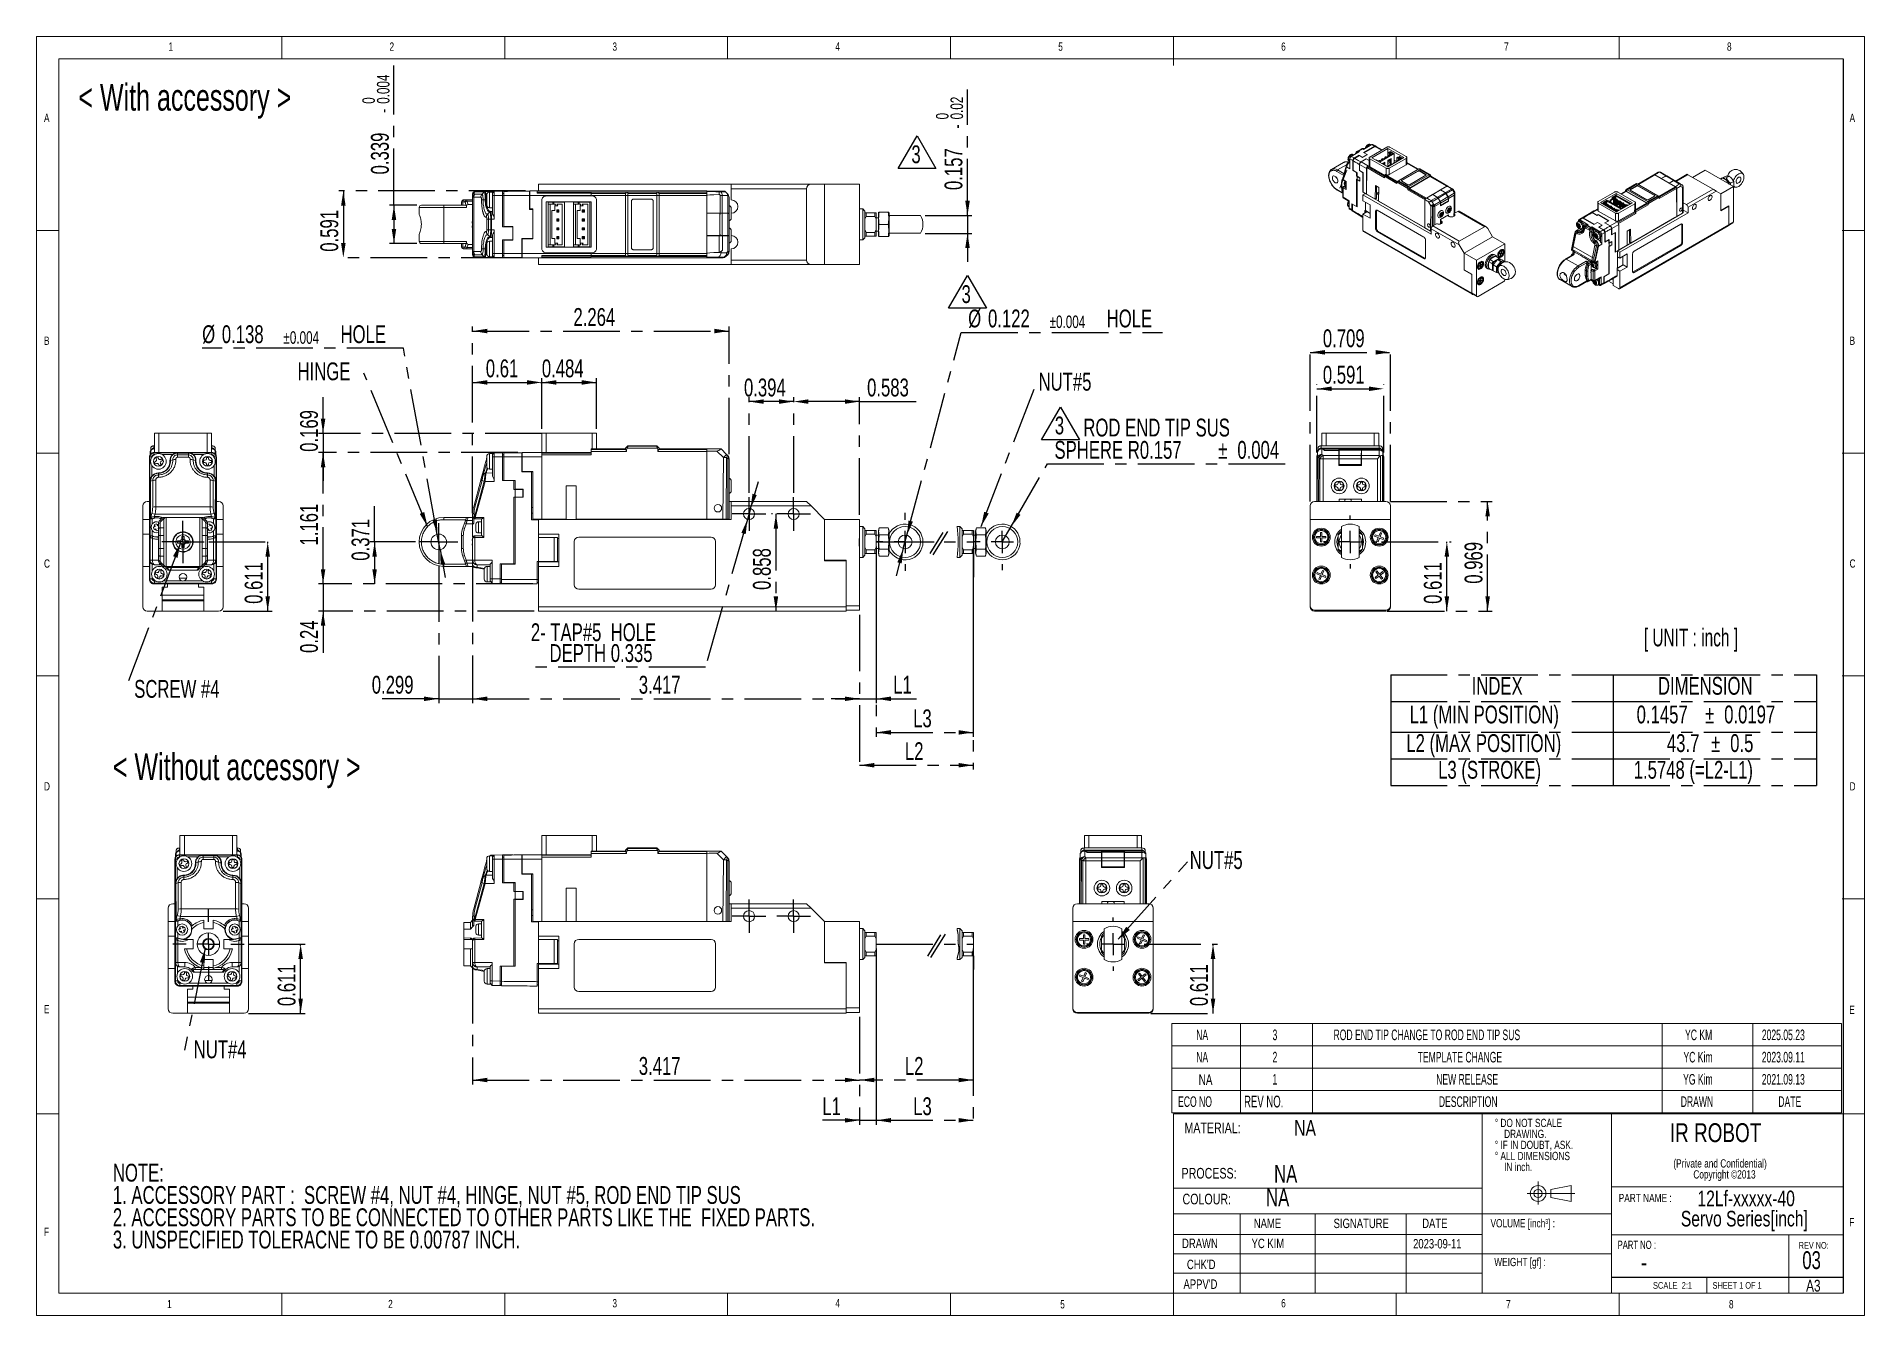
# Model space of a CAD drawing. Header units: inches. Extents: x 0.2 to 16.3, y 0.2 to 11.5.
import ezdxf

# ---------------------------------------------------------------- set-up
doc = ezdxf.new("R2010")
doc.units = ezdxf.units.IN
doc.header["$MEASUREMENT"] = 0
doc.linetypes.add('CENTERX2', pattern=[0.8, 0.5, -0.1, 0.1, -0.1])
for name, color, linetype in [('CENTER_LINE', 7, 'CENTERX2'), ('DIMENSION', 7, 'Continuous'), ('NOTES', 7, 'Continuous')]:
    doc.layers.add(name, color=color, linetype=linetype)
doc.styles.add('SLDTEXTSTYLE0', font='TXT', dxfattribs={"width": 0.7})
doc.styles.add('SLDTEXTSTYLE1', font='TXT', dxfattribs={"width": 0.646667})
doc.styles.add('SLDTEXTSTYLE2', font='TXT', dxfattribs={"width": 0.75})
doc.styles.add('SLDTEXTSTYLE3', font='TXT', dxfattribs={"width": 0.6875})
doc.styles.add('SLDTEXTSTYLE4', font='TXT', dxfattribs={"width": 0.694444})
doc.styles.add('SLDTEXTSTYLE5', font='TXT', dxfattribs={"width": 0.605})
doc.dimstyles.new('SLDDIMSTYLE0', dxfattribs={"dimtxt": 0.15748, "dimasz": 0.13, "dimexe": 0, "dimexo": 0.0625, "dimgap": 0.03937, "dimtad": 1, "dimdec": 3, "dimrnd": 1e-09, "dimzin": 12, "dimdsep": 46, "dimtxsty": 'SLDTEXTSTYLE0', "dimsah": 1, "dimcen": 0.09, "dimadec": 0, "dimazin": 3, "dimtfac": 1, "dimtdec": 3, "dimtofl": 0, "dimtmove": 0, "dimatfit": 3, "dimfxl": 1, "dimfrac": 2, "dimtolj": 1, "dimtzin": 12, "dimarcsym": 0})
doc.dimstyles.new('SLDDIMSTYLE1', dxfattribs={"dimtxt": 0.15748, "dimasz": 0.13, "dimexe": 0, "dimexo": 0.0625, "dimgap": 0.03937, "dimtad": 1, "dimdec": 3, "dimrnd": 1e-09, "dimdsep": 46, "dimtxsty": 'SLDTEXTSTYLE0', "dimsah": 1, "dimcen": 0.09, "dimadec": 0, "dimazin": 2, "dimtfac": 1, "dimtdec": 3, "dimtmove": 0, "dimatfit": 0, "dimfxl": 1, "dimfrac": 2, "dimtolj": 1, "dimtzin": 12, "dimarcsym": 0})
doc.dimstyles.new('SLDDIMSTYLE10', dxfattribs={"dimtxt": 0.15748, "dimasz": 0.13, "dimexe": 0, "dimexo": 0.0625, "dimgap": 0.03937, "dimtad": 1, "dimdec": 3, "dimrnd": 1e-09, "dimdsep": 46, "dimtxsty": 'SLDTEXTSTYLE0', "dimsah": 1, "dimcen": 0.09, "dimadec": 0, "dimazin": 2, "dimtol": 1, "dimtm": 0.0196, "dimtfac": 1, "dimtdec": 3, "dimtmove": 0, "dimatfit": 0, "dimfxl": 1, "dimfrac": 2, "dimtolj": 1, "dimarcsym": 0})
doc.dimstyles.new('SLDDIMSTYLE11', dxfattribs={"dimtxt": 0.15748, "dimasz": 0.13, "dimexe": 0, "dimexo": 0.0625, "dimgap": 0.03937, "dimtad": 0, "dimtih": 1, "dimtoh": 1, "dimdec": 3, "dimrnd": 1e-09, "dimzin": 12, "dimdsep": 46, "dimtxsty": 'SLDTEXTSTYLE0', "dimsah": 1, "dimcen": 0, "dimadec": 0, "dimazin": 3, "dimtfac": 1, "dimtdec": 3, "dimtofl": 0, "dimtmove": 0, "dimatfit": 3, "dimfxl": 1, "dimfrac": 2, "dimtolj": 1, "dimtzin": 12, "dimarcsym": 0})
doc.dimstyles.new('SLDDIMSTYLE2', dxfattribs={"dimtxt": 0.15748, "dimasz": 0.13, "dimexe": 0, "dimexo": 0.0625, "dimgap": 0.03937, "dimtad": 1, "dimdec": 3, "dimrnd": 1e-09, "dimdsep": 46, "dimtxsty": 'SLDTEXTSTYLE0', "dimsah": 1, "dimcen": 0.09, "dimadec": 0, "dimazin": 2, "dimtfac": 1, "dimtdec": 3, "dimtofl": 0, "dimtmove": 0, "dimatfit": 3, "dimfxl": 1, "dimfrac": 2, "dimtolj": 1, "dimtzin": 12, "dimarcsym": 0})
doc.dimstyles.new('SLDDIMSTYLE3', dxfattribs={"dimtxt": 0.15748, "dimasz": 0.13, "dimexe": 0, "dimexo": 0.0625, "dimgap": 0.03937, "dimtad": 0, "dimtih": 1, "dimtoh": 1, "dimdec": 3, "dimrnd": 1e-09, "dimdsep": 46, "dimtxsty": 'SLDTEXTSTYLE0', "dimsah": 1, "dimcen": 0, "dimadec": 0, "dimazin": 2, "dimtol": 1, "dimtp": 0.003937, "dimtm": 0.003937, "dimtfac": 1, "dimtdec": 3, "dimtmove": 0, "dimatfit": 3, "dimfxl": 1, "dimfrac": 2, "dimtolj": 1, "dimarcsym": 0})
doc.dimstyles.new('SLDDIMSTYLE4', dxfattribs={"dimtxt": 0.15748, "dimasz": 0.13, "dimexe": 0, "dimexo": 0.0625, "dimgap": 0.03937, "dimtad": 1, "dimdec": 3, "dimrnd": 1e-09, "dimdsep": 46, "dimtxsty": 'SLDTEXTSTYLE0', "dimsah": 1, "dimcen": 0.09, "dimadec": 0, "dimazin": 2, "dimtfac": 1, "dimtmove": 0, "dimatfit": 0, "dimfxl": 1, "dimfrac": 2, "dimtolj": 1, "dimtzin": 12, "dimarcsym": 0})
doc.dimstyles.new('SLDDIMSTYLE5', dxfattribs={"dimtxt": 0.15748, "dimasz": 0.13, "dimexe": 0, "dimexo": 0.0625, "dimgap": 0.03937, "dimtad": 1, "dimdec": 3, "dimrnd": 1e-09, "dimzin": 12, "dimdsep": 46, "dimtxsty": 'SLDTEXTSTYLE0', "dimsah": 1, "dimcen": 0.09, "dimadec": 0, "dimazin": 3, "dimtfac": 1, "dimtdec": 3, "dimtmove": 0, "dimatfit": 0, "dimfxl": 1, "dimfrac": 2, "dimtolj": 1, "dimtzin": 12, "dimarcsym": 0})
doc.dimstyles.new('SLDDIMSTYLE6', dxfattribs={"dimtxt": 0.15748, "dimasz": 0.13, "dimexe": 0, "dimexo": 0.0625, "dimgap": 0.03937, "dimtad": 0, "dimtih": 1, "dimtoh": 1, "dimdec": 3, "dimrnd": 1e-09, "dimzin": 12, "dimdsep": 46, "dimtxsty": 'SLDTEXTSTYLE0', "dimsah": 1, "dimcen": 0, "dimadec": 0, "dimazin": 3, "dimtfac": 1, "dimtdec": 3, "dimtmove": 0, "dimatfit": 3, "dimfxl": 1, "dimfrac": 2, "dimtolj": 1, "dimtzin": 12, "dimarcsym": 0})
doc.dimstyles.new('SLDDIMSTYLE7', dxfattribs={"dimtxt": 0.15748, "dimasz": 0.13, "dimexe": 0, "dimexo": 0.0625, "dimgap": 0.03937, "dimtad": 0, "dimtih": 1, "dimtoh": 1, "dimdec": 3, "dimrnd": 1e-09, "dimdsep": 46, "dimtxsty": 'SLDTEXTSTYLE0', "dimsah": 1, "dimcen": 0, "dimadec": 0, "dimazin": 2, "dimtol": 1, "dimtp": 0.0039, "dimtm": 0.0039, "dimtfac": 1, "dimtdec": 3, "dimtmove": 0, "dimatfit": 3, "dimfxl": 1, "dimfrac": 2, "dimtolj": 1, "dimarcsym": 0})
doc.dimstyles.new('SLDDIMSTYLE8', dxfattribs={"dimtxt": 0.18, "dimasz": 0.13, "dimexe": 0, "dimexo": 0.0625, "dimgap": 0, "dimtad": 0, "dimtih": 1, "dimtoh": 1, "dimdec": 0, "dimrnd": 1e-09, "dimzin": 0, "dimdsep": 46, "dimtxsty": 'Standard', "dimsah": 1, "dimcen": 0.09, "dimadec": 0, "dimazin": 0, "dimtfac": 0.13, "dimtdec": 0, "dimtofl": 0, "dimtmove": 0, "dimatfit": 3, "dimfxl": 1, "dimfrac": 2, "dimtolj": 1, "dimtzin": 0, "dimarcsym": 0})
doc.dimstyles.new('SLDDIMSTYLE9', dxfattribs={"dimtxt": 0.15748, "dimasz": 0.13, "dimexe": 0, "dimexo": 0.0625, "dimgap": 0.03937, "dimtad": 1, "dimdec": 3, "dimrnd": 1e-09, "dimdsep": 46, "dimtxsty": 'SLDTEXTSTYLE0', "dimsah": 1, "dimcen": 0.09, "dimadec": 0, "dimazin": 2, "dimtol": 1, "dimtm": 0.003937, "dimtfac": 1, "dimtdec": 3, "dimtofl": 0, "dimtmove": 0, "dimatfit": 3, "dimfxl": 1, "dimfrac": 2, "dimtolj": 1, "dimarcsym": 0})

msp = doc.modelspace()

# ---------------------------------------------------------------- texts
at = {"color": 7, "linetype": 'Continuous', "lineweight": 0}
for s, insert, char_height, attachment_point, style in [('1', (1.3615, 11.4436), 0.0729, 1, 'SLDTEXTSTYLE2'), ('2', (3.3136, 11.4436), 0.0729, 1, 'SLDTEXTSTYLE2'), ('3', (5.2822, 11.4436), 0.0729, 1, 'SLDTEXTSTYLE2'), ('4', (7.2507, 11.4436), 0.0729, 1, 'SLDTEXTSTYLE2'), ('5', (9.2192, 11.4436), 0.0729, 1, 'SLDTEXTSTYLE2'), ('6', (11.1877, 11.4436), 0.0729, 1, 'SLDTEXTSTYLE2'), ('7', (13.1562, 11.4436), 0.0729, 1, 'SLDTEXTSTYLE2'), ('8', (15.1247, 11.4436), 0.0729, 1, 'SLDTEXTSTYLE2'), ('A', (0.2625, 10.8137), 0.0729, 1, 'SLDTEXTSTYLE2'), ('A', (16.2073, 10.8137), 0.0729, 1, 'SLDTEXTSTYLE2'), ('B', (0.2625, 8.8452), 0.0729, 1, 'SLDTEXTSTYLE2'), ('B', (16.2073, 8.8452), 0.0729, 1, 'SLDTEXTSTYLE2'), ('C', (0.2625, 6.8767), 0.0729, 1, 'SLDTEXTSTYLE2'), ('C', (16.2073, 6.8767), 0.0729, 1, 'SLDTEXTSTYLE2'), ('D', (0.2625, 4.9082), 0.0729, 1, 'SLDTEXTSTYLE2'), ('D', (16.2073, 4.9082), 0.0729, 1, 'SLDTEXTSTYLE2'), ('E', (0.2625, 2.9397), 0.0729, 1, 'SLDTEXTSTYLE2'), ('E', (16.2042, 2.9345), 0.0729, 1, 'SLDTEXTSTYLE2'), ('MATERIAL:', (10.3338, 1.9007), 0.09375, 1, 'SLDTEXTSTYLE2'), ('NA', (11.399, 1.9225), 0.1378, 2, 'SLDTEXTSTYLE2'), ('PROCESS:', (10.3082, 1.5003), 0.09375, 1, 'SLDTEXTSTYLE2'), ('PART NAME :', (14.1688, 1.2713), 0.072917, 1, 'SLDTEXTSTYLE2'), ('F', (0.2625, 0.9712), 0.0729, 1, 'SLDTEXTSTYLE2'), ('NAME', (10.9459, 1.0522), 0.08333, 1, 'SLDTEXTSTYLE2'), ('SIGNATURE', (11.651, 1.0522), 0.08333, 1, 'SLDTEXTSTYLE2'), ('DATE', (12.4332, 1.0522), 0.08333, 1, 'SLDTEXTSTYLE2'), ('VOLUME [inch³] :', (13.0367, 1.0481), 0.072917, 1, 'SLDTEXTSTYLE2'), ('DRAWN', (10.3125, 0.8753), 0.08333, 1, 'SLDTEXTSTYLE2'), ('2023-09-11', (12.3528, 0.8722), 0.08333, 1, 'SLDTEXTSTYLE2'), ('REV NO:', (15.7582, 0.8455), 0.05906, 1, 'SLDTEXTSTYLE2'), ("CHK'D", (10.3553, 0.6894), 0.08333, 1, 'SLDTEXTSTYLE2'), ('-', (14.392, 0.7443), 0.1575, 2, 'SLDTEXTSTYLE2'), ("APPV'D", (10.3253, 0.5149), 0.08333, 1, 'SLDTEXTSTYLE2'), ('SCALE  2:1', (14.471, 0.4918), 0.05906, 1, 'SLDTEXTSTYLE0'), ('SHEET 1 OF 1', (14.9977, 0.4918), 0.059055, 1, 'SLDTEXTSTYLE3'), ('A3', (15.8233, 0.5121), 0.10417, 1, 'SLDTEXTSTYLE2'), ('1', (1.3495, 0.3344), 0.0729, 1, 'SLDTEXTSTYLE2'), ('2', (3.3016, 0.3344), 0.0729, 1, 'SLDTEXTSTYLE2'), ('3', (5.2822, 0.3413), 0.0729, 1, 'SLDTEXTSTYLE2'), ('4', (7.2507, 0.3413), 0.0729, 1, 'SLDTEXTSTYLE2'), ('5', (9.2367, 0.332), 0.0729, 1, 'SLDTEXTSTYLE2')]:
    msp.add_mtext(s, dxfattribs=dict(at, insert=insert, char_height=char_height, attachment_point=attachment_point, style=style))
at = {"layer": 'CENTER_LINE', "attachment_point": 1}
for s, insert, char_height, style in [('< With accessory >', (0.5659, 11.0777), 0.23622, 'SLDTEXTSTYLE0'), ('[ UNIT : inch ]', (14.3899, 6.2657), 0.15748, 'SLDTEXTSTYLE1'), ('< Without accessory >', (0.8709, 5.1624), 0.23622, 'SLDTEXTSTYLE0'), ('NA', (11.1254, 1.5269), 0.15748, 'SLDTEXTSTYLE0'), ('NA', (11.0544, 1.3192), 0.15748, 'SLDTEXTSTYLE0'), ('03', (15.7901, 0.7644), 0.15748, 'SLDTEXTSTYLE0')]:
    msp.add_mtext(s, dxfattribs=dict(at, insert=insert, char_height=char_height, style=style))
at = {"layer": 'NOTES', "attachment_point": 1}
for s, insert, char_height, style in [('IR ROBOT', (14.6199, 1.8951), 0.16667, 'SLDTEXTSTYLE2'), ('COLOUR:', (10.3168, 1.2721), 0.09375, 'SLDTEXTSTYLE2'), ('F', (16.2042, 1.0567), 0.0729, 'SLDTEXTSTYLE2'), ('YC KIM', (10.9266, 0.8753), 0.08333, 'SLDTEXTSTYLE2'), ('PART NO :', (14.1589, 0.8575), 0.07292, 'SLDTEXTSTYLE4'), ('WEIGHT [gf] :', (13.0699, 0.7055), 0.072917, 'SLDTEXTSTYLE2'), ('6', (11.1877, 0.3413), 0.0729, 'SLDTEXTSTYLE2'), ('7', (13.1737, 0.332), 0.0729, 'SLDTEXTSTYLE2'), ('8', (15.1422, 0.332), 0.0729, 'SLDTEXTSTYLE2')]:
    msp.add_mtext(s, dxfattribs=dict(at, insert=insert, char_height=char_height, style=style))

# ---------------------------------------------------------------- blocks, each defined once
blk = doc.blocks.new('SW_NOTE_0')
at = {"layer": 'CENTER_LINE', "color": 0, "attachment_point": 1, "style": 'SLDTEXTSTYLE0'}
for s, insert, char_height in [('NOTE:', (0, 0.203), 0.1575), ('1. ACCESSORY PART :  SCREW #4, NUT #4, HINGE, NUT #5, ROD END TIP SUS', (0, 0.006), 0.15748), ('2. ACCESSORY PARTS TO BE CONNECTED TO OTHER PARTS LIKE THE  FIXED PARTS.', (0, -0.191), 0.15748), ('3. UNSPECIFIED TOLERACNE TO BE 0.00787 INCH.', (0, -0.388), 0.15748)]:
    blk.add_mtext(s, dxfattribs=dict(at, insert=insert, char_height=char_height))
blk = doc.blocks.new('SW_NOTE_0_1')
at = {"layer": 'CENTER_LINE', "color": 0}
for p, q in [((-0.117, -0.001), (0.05, 0.287)), ((0.05, 0.287), (0.217, -0.001)), ((0.217, -0.001), (-0.117, -0.001))]:
    blk.add_line(p, q, dxfattribs=at)
at = {"layer": 'CENTER_LINE', "color": 0, "insert": (0, 0.203), "char_height": 0.157, "attachment_point": 1, "style": 'SLDTEXTSTYLE0'}
blk.add_mtext('3', dxfattribs=at)
blk = doc.blocks.new('SW_NOTE_0_2')
at = {"color": 0, "linetype": 'Continuous', "lineweight": 0, "char_height": 0.07292, "attachment_point": 2, "style": 'SLDTEXTSTYLE2'}
for s, insert in [('(Private and Confidential)', (0.606, 0.094)), ('Copyright ©2013', (0.645, -0.003))]:
    blk.add_mtext(s, dxfattribs=dict(at, insert=insert))
blk = doc.blocks.new('SW_NOTE_0_3')
at = {"color": 0, "linetype": 'Continuous', "lineweight": 0, "char_height": 0.1378, "attachment_point": 2, "style": 'SLDTEXTSTYLE2'}
for s, insert in [('12Lf-xxxxx-40', (0.543, 0.178)), ('Servo Series[inch]', (0.527, -0.001))]:
    blk.add_mtext(s, dxfattribs=dict(at, insert=insert))
blk = doc.blocks.new('SW_NOTE_0_4')
at = {"color": 0, "linetype": 'Continuous', "lineweight": 0, "attachment_point": 1, "style": 'SLDTEXTSTYLE2'}
for s, insert, char_height in [('%%d DO NOT SCALE', (0, 0.094), 0.07292), ('%%d IF IN DOUBT, ASK.', (0, -0.1), 0.07292), ('DRAWING.', (0.082, -0.003), 0.0729), ('%%d ALL DIMENSIONS', (0, -0.198), 0.07292), ('IN inch.', (0.082, -0.295), 0.0729)]:
    blk.add_mtext(s, dxfattribs=dict(at, insert=insert, char_height=char_height))
blk = doc.blocks.new('SW_TABLEANNOTATION_0')
at = {"color": 0, "linetype": 'Continuous', "lineweight": 18}
for p, q in [((0, 0), (0, -0.197)), ((0, 0), (0.606, 0)), ((0.606, 0), (0.606, -0.197)), ((0.606, 0), (1.243, 0)), ((1.243, 0), (1.243, -0.197)), ((1.243, 0), (4.33, 0)), ((4.33, 0), (4.33, -0.197)), ((4.33, 0), (5.132, 0)), ((5.132, 0), (5.132, -0.197)), ((5.132, 0), (5.915, 0)), ((5.915, 0), (5.915, -0.197)), ((0, -0.197), (0, -0.394)), ((0, -0.197), (0.606, -0.197)), ((0.606, -0.197), (0.606, -0.394)), ((0.606, -0.197), (1.243, -0.197)), ((1.243, -0.197), (1.243, -0.394)), ((1.243, -0.197), (4.33, -0.197)), ((4.33, -0.197), (4.33, -0.394)), ((4.33, -0.197), (5.132, -0.197)), ((5.132, -0.197), (5.132, -0.394)), ((5.132, -0.197), (5.915, -0.197)), ((5.915, -0.197), (5.915, -0.394)), ((0, -0.394), (0, -0.591)), ((0, -0.394), (0.606, -0.394)), ((0.606, -0.394), (0.606, -0.591)), ((0.606, -0.394), (1.243, -0.394)), ((1.243, -0.394), (1.243, -0.591)), ((1.243, -0.394), (4.33, -0.394)), ((4.33, -0.394), (4.33, -0.591)), ((4.33, -0.394), (5.132, -0.394)), ((5.132, -0.394), (5.132, -0.591)), ((5.132, -0.394), (5.915, -0.394)), ((5.915, -0.394), (5.915, -0.591)), ((0, -0.591), (0, -0.787)), ((0, -0.591), (0.606, -0.591)), ((0.606, -0.591), (0.606, -0.787)), ((0.606, -0.591), (1.243, -0.591)), ((1.243, -0.591), (1.243, -0.787)), ((1.243, -0.591), (4.33, -0.591)), ((4.33, -0.591), (4.33, -0.787)), ((4.33, -0.591), (5.132, -0.591)), ((5.132, -0.591), (5.132, -0.787)), ((5.132, -0.591), (5.915, -0.591)), ((5.915, -0.591), (5.915, -0.787)), ((0, -0.787), (0.606, -0.787)), ((0.606, -0.787), (1.243, -0.787)), ((1.243, -0.787), (4.33, -0.787)), ((4.33, -0.787), (5.132, -0.787)), ((5.132, -0.787), (5.915, -0.787))]:
    blk.add_line(p, q, dxfattribs=at)
at = {"color": 0, "linetype": 'Continuous', "lineweight": 0, "attachment_point": 1}
for s, insert, char_height, style in [('NA', (0.216, -0.052), 0.0938, 'SLDTEXTSTYLE5'), ('3', (0.89, -0.052), 0.0938, 'SLDTEXTSTYLE5'), ('ROD END TIP CHANGE TO ROD END TIP SUS', (1.429, -0.052), 0.09375, 'SLDTEXTSTYLE5'), ('YC KM', (4.533, -0.052), 0.0938, 'SLDTEXTSTYLE5'), ('2025.05.23', (5.211, -0.052), 0.0938, 'SLDTEXTSTYLE5'), ('NA', (0.216, -0.249), 0.0938, 'SLDTEXTSTYLE5'), ('2', (0.89, -0.249), 0.0938, 'SLDTEXTSTYLE5'), ('TEMPLATE CHANGE', (2.172, -0.249), 0.09375, 'SLDTEXTSTYLE5'), ('YC Kim', (4.519, -0.249), 0.0938, 'SLDTEXTSTYLE5'), ('2023.09.11', (5.211, -0.249), 0.0938, 'SLDTEXTSTYLE5'), ('NA', (0.238, -0.448), 0.0938, 'SLDTEXTSTYLE0'), ('1', (0.89, -0.445), 0.0938, 'SLDTEXTSTYLE5'), ('NEW RELEASE', (2.335, -0.445), 0.09375, 'SLDTEXTSTYLE5'), ('YG Kim', (4.516, -0.445), 0.0938, 'SLDTEXTSTYLE5'), ('2021.09.13', (5.211, -0.445), 0.0938, 'SLDTEXTSTYLE5'), ('ECO NO', (0.056, -0.642), 0.0938, 'SLDTEXTSTYLE5'), ('REV NO.', (0.639, -0.636), 0.1042, 'SLDTEXTSTYLE5'), ('DESCRIPTION', (2.359, -0.642), 0.09375, 'SLDTEXTSTYLE5'), ('DRAWN', (4.495, -0.642), 0.0938, 'SLDTEXTSTYLE5'), ('DATE', (5.357, -0.642), 0.0938, 'SLDTEXTSTYLE5')]:
    blk.add_mtext(s, dxfattribs=dict(at, insert=insert, char_height=char_height, style=style))
blk = doc.blocks.new('SW_TABLEANNOTATION_1')
at = {"layer": 'CENTER_LINE', "color": 0}
for p, q in [((0, 0), (0, -0.236)), ((0, 0), (1.964, 0)), ((1.964, 0), (1.964, -0.236)), ((1.964, 0), (3.759, 0)), ((3.759, 0), (3.759, -0.236)), ((0, -0.236), (0, -0.507)), ((0, -0.236), (1.964, -0.236)), ((1.964, -0.236), (1.964, -0.507)), ((1.964, -0.236), (3.759, -0.236)), ((3.759, -0.236), (3.759, -0.507)), ((0, -0.507), (0, -0.743)), ((0, -0.507), (1.964, -0.507)), ((1.964, -0.507), (1.964, -0.743)), ((1.964, -0.507), (3.759, -0.507)), ((3.759, -0.507), (3.759, -0.743)), ((0, -0.743), (0, -0.979)), ((0, -0.743), (1.964, -0.743)), ((1.964, -0.743), (1.964, -0.979)), ((1.964, -0.743), (3.759, -0.743)), ((3.759, -0.743), (3.759, -0.979)), ((0, -0.979), (1.964, -0.979)), ((1.964, -0.979), (3.759, -0.979))]:
    blk.add_line(p, q, dxfattribs=at)
at = {"layer": 'CENTER_LINE', "color": 0, "attachment_point": 1, "style": 'SLDTEXTSTYLE0'}
for s, insert, char_height in [('INDEX', (0.715, -0.019), 0.1575), ('DIMENSION', (2.36, -0.019), 0.1575), ('L1 (MIN POSITION)', (0.167, -0.272), 0.15748), ('0.1457', (2.172, -0.272), 0.1575), ('%%p', (2.776, -0.272), 0.1575), ('0.0197', (2.945, -0.272), 0.1575), ('L2 (MAX POSITION)', (0.138, -0.525), 0.15748), ('43.7', (2.439, -0.525), 0.1575), ('%%p', (2.829, -0.525), 0.1575), ('0.5', (2.998, -0.525), 0.1575), ('L3 (STROKE)', (0.419, -0.761), 0.15748), ('1.5748 (=L2-L1)', (2.146, -0.761), 0.15748)]:
    blk.add_mtext(s, dxfattribs=dict(at, insert=insert, char_height=char_height))
blk = doc.blocks.new('_D')
at = {"layer": 'CENTER_LINE'}
for p, q in [((8.469, 6.68), (8.469, 5.019)), ((7.465, 6.388), (7.465, 5.019)), ((7.465, 5.058), (8.469, 5.058))]:
    blk.add_line(p, q, dxfattribs=at)
for points in [[(7.465, 5.058), (7.595, 5.038), (7.595, 5.078)], [(8.469, 5.058), (8.339, 5.078), (8.339, 5.038)]]:
    blk.add_solid(points, dxfattribs=at)
at = {"layer": 'CENTER_LINE', "insert": (7.865, 5.261), "char_height": 0.1575, "attachment_point": 1, "style": 'SLDTEXTSTYLE0'}
blk.add_mtext('L2', dxfattribs=at)
blk = doc.blocks.new('_D_1')
at = {"layer": 'CENTER_LINE'}
for p, q in [((2.727, 7.99), (2.727, 8.31)), ((4.658, 7.99), (2.687, 7.99)), ((2.727, 7.99), (2.727, 7.821)), ((4.446, 7.821), (2.687, 7.821)), ((2.727, 7.821), (2.727, 7.571))]:
    blk.add_line(p, q, dxfattribs=at)
for points in [[(2.727, 7.99), (2.747, 8.12), (2.707, 8.12)], [(2.727, 7.821), (2.707, 7.691), (2.747, 7.691)]]:
    blk.add_solid(points, dxfattribs=at)
at = {"layer": 'CENTER_LINE', "insert": (2.524, 7.827), "char_height": 0.1575, "attachment_point": 1, "rotation": 90, "style": 'SLDTEXTSTYLE0'}
blk.add_mtext('0.169', dxfattribs=at)
blk = doc.blocks.new('_D_2')
at = {"layer": 'CENTER_LINE'}
for p, q in [((4.658, 8.03), (4.658, 8.479)), ((4.658, 8.44), (5.142, 8.44)), ((5.142, 8.03), (5.142, 8.479))]:
    blk.add_line(p, q, dxfattribs=at)
for points in [[(4.658, 8.44), (4.788, 8.42), (4.788, 8.46)], [(5.142, 8.44), (5.012, 8.46), (5.012, 8.42)]]:
    blk.add_solid(points, dxfattribs=at)
at = {"layer": 'CENTER_LINE', "insert": (4.659, 8.643), "char_height": 0.1575, "attachment_point": 1, "style": 'SLDTEXTSTYLE0'}
blk.add_mtext('0.484', dxfattribs=at)
blk = doc.blocks.new('_D_3')
at = {"layer": 'CENTER_LINE'}
for p, q in [((3.436, 8.742), (1.659, 8.742)), ((3.736, 7.098), (3.436, 8.742)), ((3.761, 6.963), (3.736, 7.098)), ((3.761, 6.963), (3.806, 6.717))]:
    blk.add_line(p, q, dxfattribs=at)
for points in [[(3.736, 7.098), (3.733, 7.23), (3.693, 7.223)], [(3.761, 6.963), (3.765, 6.831), (3.804, 6.839)]]:
    blk.add_solid(points, dxfattribs=at)
at = {"layer": 'CENTER_LINE', "attachment_point": 1, "style": 'SLDTEXTSTYLE0'}
for s, insert, char_height in [('%%c', (1.659, 8.945), 0.1575), ('0.138', (1.833, 8.945), 0.1575), ('±0.004', (2.377, 8.892), 0.1102), ('HOLE', (2.881, 8.945), 0.1575)]:
    blk.add_mtext(s, dxfattribs=dict(at, insert=insert, char_height=char_height))
blk = doc.blocks.new('_D_4')
at = {"layer": 'CENTER_LINE'}
for p, q in [((4.048, 7.286), (4.048, 8.479)), ((4.048, 8.44), (4.658, 8.44)), ((4.658, 8.03), (4.658, 8.479))]:
    blk.add_line(p, q, dxfattribs=at)
for points in [[(4.048, 8.44), (4.178, 8.42), (4.178, 8.46)], [(4.658, 8.44), (4.528, 8.46), (4.528, 8.42)]]:
    blk.add_solid(points, dxfattribs=at)
at = {"layer": 'CENTER_LINE', "insert": (4.164, 8.643), "char_height": 0.1575, "attachment_point": 1, "style": 'SLDTEXTSTYLE0'}
blk.add_mtext('0.61', dxfattribs=at)
blk = doc.blocks.new('_D_5')
at = {"layer": 'CENTER_LINE'}
for p, q in [((4.446, 7.821), (2.687, 7.821)), ((2.727, 6.66), (2.727, 7.821)), ((4.58, 6.66), (2.687, 6.66))]:
    blk.add_line(p, q, dxfattribs=at)
for points in [[(2.727, 7.821), (2.707, 7.691), (2.747, 7.691)], [(2.727, 6.66), (2.747, 6.79), (2.707, 6.79)]]:
    blk.add_solid(points, dxfattribs=at)
at = {"layer": 'CENTER_LINE', "insert": (2.524, 6.999), "char_height": 0.1575, "attachment_point": 1, "rotation": 90, "style": 'SLDTEXTSTYLE0'}
blk.add_mtext('1.161', dxfattribs=at)
blk = doc.blocks.new('_D_6')
at = {"layer": 'CENTER_LINE'}
for p, q in [((2.727, 6.66), (2.727, 6.91)), ((4.58, 6.66), (2.687, 6.66)), ((2.727, 6.66), (2.727, 6.42)), ((4.591, 6.42), (2.687, 6.42)), ((2.727, 6.42), (2.727, 6.05))]:
    blk.add_line(p, q, dxfattribs=at)
for points in [[(2.727, 6.66), (2.747, 6.79), (2.707, 6.79)], [(2.727, 6.42), (2.707, 6.29), (2.747, 6.29)]]:
    blk.add_solid(points, dxfattribs=at)
at = {"layer": 'CENTER_LINE', "insert": (2.524, 6.05), "char_height": 0.1575, "attachment_point": 1, "rotation": 90, "style": 'SLDTEXTSTYLE0'}
blk.add_mtext('0.24', dxfattribs=at)
blk = doc.blocks.new('_D_7')
at = {"layer": 'CENTER_LINE'}
for p, q in [((4.048, 7.286), (4.048, 8.933)), ((4.048, 8.894), (6.312, 8.894)), ((6.312, 7.805), (6.312, 8.933))]:
    blk.add_line(p, q, dxfattribs=at)
for points in [[(4.048, 8.894), (4.178, 8.874), (4.178, 8.914)], [(6.312, 8.894), (6.182, 8.914), (6.182, 8.874)]]:
    blk.add_solid(points, dxfattribs=at)
at = {"layer": 'CENTER_LINE', "insert": (4.938, 9.097), "char_height": 0.1575, "attachment_point": 1, "style": 'SLDTEXTSTYLE0'}
blk.add_mtext('2.264', dxfattribs=at)
blk = doc.blocks.new('_D_8')
at = {"layer": 'CENTER_LINE'}
for p, q in [((6.883, 7.465), (6.883, 8.31)), ((7.465, 8.271), (6.883, 8.271)), ((7.465, 7.27), (7.465, 8.31)), ((7.465, 8.271), (8.014, 8.271))]:
    blk.add_line(p, q, dxfattribs=at)
for points in [[(6.883, 8.271), (7.013, 8.251), (7.013, 8.291)], [(7.465, 8.271), (7.335, 8.291), (7.335, 8.251)]]:
    blk.add_solid(points, dxfattribs=at)
at = {"layer": 'CENTER_LINE', "insert": (7.531, 8.474), "char_height": 0.1575, "attachment_point": 1, "style": 'SLDTEXTSTYLE0'}
blk.add_mtext('0.583', dxfattribs=at)
blk = doc.blocks.new('_D_9')
at = {"layer": 'CENTER_LINE'}
for p, q in [((6.489, 7.465), (6.489, 8.31)), ((6.883, 8.271), (6.489, 8.271)), ((6.883, 7.465), (6.883, 8.31))]:
    blk.add_line(p, q, dxfattribs=at)
for points in [[(6.489, 8.271), (6.619, 8.251), (6.619, 8.291)], [(6.883, 8.271), (6.753, 8.291), (6.753, 8.251)]]:
    blk.add_solid(points, dxfattribs=at)
at = {"layer": 'CENTER_LINE', "insert": (6.444, 8.474), "char_height": 0.1575, "attachment_point": 1, "style": 'SLDTEXTSTYLE0'}
blk.add_mtext('0.394', dxfattribs=at)
blk = doc.blocks.new('_D_10')
at = {"layer": 'CENTER_LINE'}
for p, q in [((6.696, 7.278), (6.687, 7.278)), ((6.726, 7.278), (6.726, 6.42))]:
    blk.add_line(p, q, dxfattribs=at)
for points in [[(6.726, 7.278), (6.706, 7.148), (6.746, 7.148)], [(6.726, 6.42), (6.746, 6.55), (6.706, 6.55)]]:
    blk.add_solid(points, dxfattribs=at)
at = {"layer": 'CENTER_LINE', "insert": (6.523, 6.607), "char_height": 0.1575, "attachment_point": 1, "rotation": 90, "style": 'SLDTEXTSTYLE0'}
blk.add_mtext('0.858', dxfattribs=at)
blk = doc.blocks.new('_D_11')
at = {"layer": 'CENTER_LINE'}
for p, q in [((3.749, 6.824), (3.749, 5.606)), ((4.048, 6.829), (4.048, 5.606)), ((3.749, 5.645), (3.157, 5.645)), ((3.749, 5.645), (4.048, 5.645)), ((4.048, 5.645), (4.298, 5.645))]:
    blk.add_line(p, q, dxfattribs=at)
for points in [[(3.749, 5.645), (3.619, 5.665), (3.619, 5.625)], [(4.048, 5.645), (4.178, 5.625), (4.178, 5.665)]]:
    blk.add_solid(points, dxfattribs=at)
at = {"layer": 'CENTER_LINE', "insert": (3.157, 5.848), "char_height": 0.1575, "attachment_point": 1, "style": 'SLDTEXTSTYLE0'}
blk.add_mtext('0.299', dxfattribs=at)
blk = doc.blocks.new('_D_12')
at = {"layer": 'CENTER_LINE'}
for p, q in [((4.048, 6.829), (4.048, 5.606)), ((7.465, 6.388), (7.465, 5.606)), ((4.048, 5.645), (7.465, 5.645))]:
    blk.add_line(p, q, dxfattribs=at)
for points in [[(4.048, 5.645), (4.178, 5.625), (4.178, 5.665)], [(7.465, 5.645), (7.335, 5.665), (7.335, 5.625)]]:
    blk.add_solid(points, dxfattribs=at)
at = {"layer": 'CENTER_LINE', "insert": (5.515, 5.848), "char_height": 0.1575, "attachment_point": 1, "style": 'SLDTEXTSTYLE0'}
blk.add_mtext('3.417', dxfattribs=at)
blk = doc.blocks.new('_D_13')
at = {"layer": 'CENTER_LINE'}
for p, q in [((7.611, 6.889), (7.611, 5.606)), ((7.465, 6.388), (7.465, 5.606)), ((7.465, 5.645), (7.215, 5.645)), ((7.465, 5.645), (7.611, 5.645)), ((7.611, 5.645), (7.967, 5.645))]:
    blk.add_line(p, q, dxfattribs=at)
for points in [[(7.465, 5.645), (7.335, 5.665), (7.335, 5.625)], [(7.611, 5.645), (7.741, 5.625), (7.741, 5.665)]]:
    blk.add_solid(points, dxfattribs=at)
at = {"layer": 'CENTER_LINE', "insert": (7.762, 5.848), "char_height": 0.1575, "attachment_point": 1, "style": 'SLDTEXTSTYLE0'}
blk.add_mtext('L1', dxfattribs=at)
blk = doc.blocks.new('_D_14')
at = {"layer": 'CENTER_LINE'}
for p, q in [((6.502, 7.325), (6.571, 7.566)), ((6.502, 7.325), (6.475, 7.23)), ((6.475, 7.23), (6.103, 5.925)), ((6.103, 5.925), (4.562, 5.925))]:
    blk.add_line(p, q, dxfattribs=at)
for points in [[(6.502, 7.325), (6.557, 7.445), (6.519, 7.456)], [(6.475, 7.23), (6.421, 7.111), (6.459, 7.1)]]:
    blk.add_solid(points, dxfattribs=at)
at = {"layer": 'CENTER_LINE', "char_height": 0.15748, "attachment_point": 1, "style": 'SLDTEXTSTYLE0'}
for s, insert in [('2- TAP#5  HOLE', (4.562, 6.312)), ('DEPTH 0.335', (4.727, 6.128))]:
    blk.add_mtext(s, dxfattribs=dict(at, insert=insert))
blk = doc.blocks.new('_D_15')
at = {"layer": 'CENTER_LINE'}
for p, q in [((3.182, 7.031), (3.182, 7.348)), ((3.542, 7.031), (3.142, 7.031)), ((3.182, 7.031), (3.182, 6.66)), ((4.58, 6.66), (3.142, 6.66))]:
    blk.add_line(p, q, dxfattribs=at)
for points in [[(3.182, 7.031), (3.162, 6.901), (3.202, 6.901)], [(3.182, 6.66), (3.202, 6.79), (3.162, 6.79)]]:
    blk.add_solid(points, dxfattribs=at)
at = {"layer": 'CENTER_LINE', "insert": (2.979, 6.865), "char_height": 0.1575, "attachment_point": 1, "rotation": 90, "style": 'SLDTEXTSTYLE0'}
blk.add_mtext('0.371', dxfattribs=at)
blk = doc.blocks.new('_D_16')
at = {"layer": 'CENTER_LINE'}
for p, q in [((7.883, 7.09), (8.362, 8.881)), ((8.362, 8.881), (10.139, 8.881)), ((7.851, 6.972), (7.787, 6.73)), ((7.851, 6.972), (7.883, 7.09))]:
    blk.add_line(p, q, dxfattribs=at)
for points in [[(7.883, 7.09), (7.936, 7.21), (7.897, 7.22)], [(7.851, 6.972), (7.798, 6.851), (7.837, 6.841)]]:
    blk.add_solid(points, dxfattribs=at)
at = {"layer": 'CENTER_LINE', "attachment_point": 1, "style": 'SLDTEXTSTYLE0'}
for s, insert, char_height in [('%%c', (8.424, 9.084), 0.1575), ('0.122', (8.599, 9.084), 0.1575), ('HOLE', (9.647, 9.084), 0.1575), ('±0.004', (9.143, 9.031), 0.1102)]:
    blk.add_mtext(s, dxfattribs=dict(at, insert=insert, char_height=char_height))
blk = doc.blocks.new('SW_NOTE_0_5')
at = {"layer": 'CENTER_LINE', "color": 0, "insert": (-0.587, 0.094), "char_height": 0.1575, "attachment_point": 1, "style": 'SLDTEXTSTYLE0'}
blk.add_mtext('HINGE', dxfattribs=at)
blk = doc.blocks.new('SW_CENTERMARKSYMBOL_0')
at = {"layer": 'CENTER_LINE', "color": 0}
for p, q in [((0, 0.098), (0, 0.167)), ((-0.098, 0), (-0.167, 0)), ((0, 0), (-0.098, 0)), ((0, 0), (0, 0.098)), ((0, 0), (0, -0.098)), ((0, 0), (0.098, 0)), ((0.098, 0), (0.167, 0)), ((0, -0.098), (0, -0.167))]:
    blk.add_line(p, q, dxfattribs=at)
blk = doc.blocks.new('SW_CENTERMARKSYMBOL_1')
at = {"layer": 'CENTER_LINE', "color": 0}
for p, q in [((-0.098, 0), (-0.148, 0)), ((0, 0), (-0.098, 0)), ((0, 0.098), (0, 0.148)), ((0, 0), (0, 0.098)), ((0, 0), (0, -0.098)), ((0, 0), (0.098, 0)), ((0.098, 0), (0.148, 0)), ((0, -0.098), (0, -0.148))]:
    blk.add_line(p, q, dxfattribs=at)
blk = doc.blocks.new('SW_CENTERMARKSYMBOL_2')
at = {"layer": 'CENTER_LINE', "color": 0}
for p, q in [((-0.098, 0), (-0.148, 0)), ((0, 0), (-0.098, 0)), ((0, 0.098), (0, 0.148)), ((0, 0), (0, 0.098)), ((0, 0), (0, -0.098)), ((0, 0), (0.098, 0)), ((0.098, 0), (0.148, 0)), ((0, -0.098), (0, -0.148))]:
    blk.add_line(p, q, dxfattribs=at)
blk = doc.blocks.new('SW_CENTERMARKSYMBOL_3')
at = {"layer": 'CENTER_LINE', "color": 0}
for p, q in [((0, 0.197), (0, 0.256)), ((-0.197, 0), (-0.256, 0)), ((0, 0), (-0.098, 0)), ((0, 0), (0, 0.098)), ((0, 0), (0, -0.098)), ((0, 0), (0.098, 0)), ((0.197, 0), (0.256, 0)), ((0, -0.197), (0, -0.256))]:
    blk.add_line(p, q, dxfattribs=at)
blk = doc.blocks.new('_D_17')
at = {"layer": 'CENTER_LINE'}
for p, q in [((11.503, 7.821), (11.503, 8.424)), ((12.093, 7.821), (12.093, 8.424)), ((11.503, 8.384), (12.093, 8.384))]:
    blk.add_line(p, q, dxfattribs=at)
for points in [[(11.503, 8.384), (11.633, 8.364), (11.633, 8.404)], [(12.093, 8.384), (11.963, 8.404), (11.963, 8.364)]]:
    blk.add_solid(points, dxfattribs=at)
at = {"layer": 'CENTER_LINE', "insert": (11.556, 8.587), "char_height": 0.1575, "attachment_point": 1, "style": 'SLDTEXTSTYLE0'}
blk.add_mtext('0.591', dxfattribs=at)
blk = doc.blocks.new('_D_18')
at = {"layer": 'CENTER_LINE'}
for p, q in [((11.444, 7.388), (11.444, 8.746)), ((12.152, 7.388), (12.152, 8.746)), ((11.444, 8.706), (12.152, 8.706))]:
    blk.add_line(p, q, dxfattribs=at)
for points in [[(11.444, 8.706), (11.574, 8.686), (11.574, 8.726)], [(12.152, 8.706), (12.022, 8.726), (12.022, 8.686)]]:
    blk.add_solid(points, dxfattribs=at)
at = {"layer": 'CENTER_LINE', "insert": (11.556, 8.909), "char_height": 0.1575, "attachment_point": 1, "style": 'SLDTEXTSTYLE0'}
blk.add_mtext('0.709', dxfattribs=at)
blk = doc.blocks.new('_D_19')
at = {"layer": 'CENTER_LINE'}
for p, q in [((12.073, 7.031), (12.69, 7.031)), ((12.651, 6.42), (12.651, 7.031)), ((12.123, 6.42), (12.69, 6.42))]:
    blk.add_line(p, q, dxfattribs=at)
for points in [[(12.651, 7.031), (12.631, 6.901), (12.671, 6.901)], [(12.651, 6.42), (12.671, 6.55), (12.631, 6.55)]]:
    blk.add_solid(points, dxfattribs=at)
at = {"layer": 'CENTER_LINE', "insert": (12.448, 6.484), "char_height": 0.1575, "attachment_point": 1, "rotation": 90, "style": 'SLDTEXTSTYLE0'}
blk.add_mtext('0.611', dxfattribs=at)
blk = doc.blocks.new('_D_20')
at = {"layer": 'CENTER_LINE'}
for p, q in [((12.152, 7.388), (13.05, 7.388)), ((13.011, 6.42), (13.011, 7.388)), ((12.131, 6.42), (13.05, 6.42))]:
    blk.add_line(p, q, dxfattribs=at)
for points in [[(13.011, 7.388), (12.991, 7.258), (13.031, 7.258)], [(13.011, 6.42), (13.031, 6.55), (12.991, 6.55)]]:
    blk.add_solid(points, dxfattribs=at)
at = {"layer": 'CENTER_LINE', "insert": (12.808, 6.662), "char_height": 0.1575, "attachment_point": 1, "rotation": 90, "style": 'SLDTEXTSTYLE0'}
blk.add_mtext('0.969', dxfattribs=at)
blk = doc.blocks.new('SW_CENTERMARKSYMBOL_4')
at = {"layer": 'CENTER_LINE', "color": 0}
for p, q in [((0, 0.197), (0, 0.235)), ((-0.197, 0), (-0.235, 0)), ((0, 0), (-0.098, 0)), ((0, 0), (0, 0.098)), ((0, 0), (0, -0.098)), ((0, 0), (0.098, 0)), ((0.197, 0), (0.235, 0)), ((0, -0.197), (0, -0.235))]:
    blk.add_line(p, q, dxfattribs=at)
blk = doc.blocks.new('_D_21')
at = {"layer": 'CENTER_LINE'}
for p, q in [((1.717, 7.031), (2.277, 7.031)), ((2.238, 6.42), (2.238, 7.031)), ((1.844, 6.42), (2.277, 6.42))]:
    blk.add_line(p, q, dxfattribs=at)
for points in [[(2.238, 7.031), (2.218, 6.901), (2.258, 6.901)], [(2.238, 6.42), (2.258, 6.55), (2.218, 6.55)]]:
    blk.add_solid(points, dxfattribs=at)
at = {"layer": 'CENTER_LINE', "insert": (2.035, 6.484), "char_height": 0.1575, "attachment_point": 1, "rotation": 90, "style": 'SLDTEXTSTYLE0'}
blk.add_mtext('0.611', dxfattribs=at)
blk = doc.blocks.new('SW_NOTE_0_6')
at = {"layer": 'CENTER_LINE', "color": 0, "insert": (0.083, 0.092), "char_height": 0.1575, "attachment_point": 1, "style": 'SLDTEXTSTYLE0'}
blk.add_mtext('SCREW #4', dxfattribs=at)
blk = doc.blocks.new('SW_CENTERMARKSYMBOL_5')
at = {"layer": 'CENTER_LINE', "color": 0}
for p, q in [((0, 0.098), (0, 0.188)), ((-0.098, 0), (-0.188, 0)), ((0, 0), (-0.098, 0)), ((0, 0), (0, 0.098)), ((0, 0), (0, -0.098)), ((0, 0), (0.098, 0)), ((0.098, 0), (0.188, 0)), ((0, -0.098), (0, -0.188))]:
    blk.add_line(p, q, dxfattribs=at)
blk = doc.blocks.new('_D_22')
at = {"layer": 'CENTER_LINE'}
for p, q in [((3.353, 10.006), (3.353, 11.24)), ((3.556, 10.006), (3.313, 10.006)), ((3.353, 10.006), (3.353, 9.667)), ((3.556, 9.667), (3.313, 9.667))]:
    blk.add_line(p, q, dxfattribs=at)
for points in [[(3.353, 10.006), (3.333, 9.876), (3.373, 9.876)], [(3.353, 9.667), (3.373, 9.797), (3.333, 9.797)]]:
    blk.add_solid(points, dxfattribs=at)
at = {"layer": 'CENTER_LINE', "attachment_point": 1, "rotation": 90, "style": 'SLDTEXTSTYLE0'}
for s, insert, char_height in [('0.004', (3.203, 10.902), 0.1102), ('0', (3.074, 10.902), 0.11), ('-', (3.203, 10.822), 0.11), ('0.339', (3.15, 10.278), 0.1575)]:
    blk.add_mtext(s, dxfattribs=dict(at, insert=insert, char_height=char_height))
blk = doc.blocks.new('_D_23')
at = {"layer": 'CENTER_LINE'}
for p, q in [((4.515, 10.132), (2.867, 10.132)), ((2.906, 10.132), (2.906, 9.541)), ((4.446, 9.541), (2.867, 9.541))]:
    blk.add_line(p, q, dxfattribs=at)
for points in [[(2.906, 10.132), (2.886, 10.002), (2.926, 10.002)], [(2.906, 9.541), (2.926, 9.671), (2.886, 9.671)]]:
    blk.add_solid(points, dxfattribs=at)
at = {"layer": 'CENTER_LINE', "insert": (2.703, 9.595), "char_height": 0.1575, "attachment_point": 1, "rotation": 90, "style": 'SLDTEXTSTYLE0'}
blk.add_mtext('0.591', dxfattribs=at)
blk = doc.blocks.new('_D_24')
at = {"layer": 'CENTER_LINE'}
for p, q in [((8.418, 9.915), (8.418, 11.028)), ((8.043, 9.915), (8.457, 9.915)), ((8.418, 9.915), (8.418, 9.757)), ((8.043, 9.757), (8.457, 9.757)), ((8.418, 9.757), (8.418, 9.507))]:
    blk.add_line(p, q, dxfattribs=at)
for points in [[(8.418, 9.915), (8.438, 10.045), (8.398, 10.045)], [(8.418, 9.757), (8.398, 9.627), (8.438, 9.627)]]:
    blk.add_solid(points, dxfattribs=at)
at = {"layer": 'CENTER_LINE', "attachment_point": 1, "rotation": 90, "style": 'SLDTEXTSTYLE0'}
for s, insert, char_height in [('0', (8.14, 10.764), 0.11), ('0.02', (8.268, 10.764), 0.1102), ('-', (8.268, 10.684), 0.11), ('0.157', (8.215, 10.14), 0.1575)]:
    blk.add_mtext(s, dxfattribs=dict(at, insert=insert, char_height=char_height))
blk = doc.blocks.new('SW_NOTE_0_7')
at = {"layer": 'CENTER_LINE', "color": 0}
for p, q in [((-0.116, -0.002), (0.05, 0.287)), ((0.05, 0.287), (0.217, -0.002)), ((0.217, -0.002), (-0.116, -0.002))]:
    blk.add_line(p, q, dxfattribs=at)
at = {"layer": 'CENTER_LINE', "color": 0, "insert": (0, 0.203), "char_height": 0.157, "attachment_point": 1, "style": 'SLDTEXTSTYLE0'}
blk.add_mtext('3', dxfattribs=at)
blk = doc.blocks.new('SW_NOTE_0_8')
at = {"layer": 'CENTER_LINE', "color": 0}
for p, q in [((-0.114, -0.001), (0.052, 0.288)), ((0.052, 0.288), (0.219, -0.001)), ((0.219, -0.001), (-0.114, -0.001))]:
    blk.add_line(p, q, dxfattribs=at)
at = {"layer": 'CENTER_LINE', "color": 0, "insert": (0, 0.203), "char_height": 0.157, "attachment_point": 1, "style": 'SLDTEXTSTYLE0'}
blk.add_mtext('3', dxfattribs=at)
blk = doc.blocks.new('_D_25')
at = {"layer": 'CENTER_LINE'}
for p, q in [((8.469, 3.336), (8.469, 2.238)), ((7.465, 2.835), (7.465, 2.238)), ((8.469, 2.277), (7.465, 2.277))]:
    blk.add_line(p, q, dxfattribs=at)
for points in [[(7.465, 2.277), (7.595, 2.257), (7.595, 2.297)], [(8.469, 2.277), (8.339, 2.297), (8.339, 2.257)]]:
    blk.add_solid(points, dxfattribs=at)
at = {"layer": 'CENTER_LINE', "insert": (7.865, 2.48), "char_height": 0.1575, "attachment_point": 1, "style": 'SLDTEXTSTYLE0'}
blk.add_mtext('L2', dxfattribs=at)
blk = doc.blocks.new('_D_26')
at = {"layer": 'CENTER_LINE'}
for p, q in [((4.048, 3.276), (4.048, 2.238)), ((7.465, 2.835), (7.465, 2.238)), ((4.048, 2.277), (7.465, 2.277))]:
    blk.add_line(p, q, dxfattribs=at)
for points in [[(4.048, 2.277), (4.178, 2.257), (4.178, 2.297)], [(7.465, 2.277), (7.335, 2.297), (7.335, 2.257)]]:
    blk.add_solid(points, dxfattribs=at)
at = {"layer": 'CENTER_LINE', "insert": (5.515, 2.48), "char_height": 0.1575, "attachment_point": 1, "style": 'SLDTEXTSTYLE0'}
blk.add_mtext('3.417', dxfattribs=at)
blk = doc.blocks.new('_D_27')
at = {"layer": 'CENTER_LINE'}
for p, q in [((7.611, 3.336), (7.611, 1.882)), ((7.465, 2.835), (7.465, 1.882)), ((7.465, 1.921), (7.136, 1.921)), ((7.465, 1.921), (7.611, 1.921)), ((7.611, 1.921), (7.861, 1.921))]:
    blk.add_line(p, q, dxfattribs=at)
for points in [[(7.465, 1.921), (7.335, 1.941), (7.335, 1.901)], [(7.611, 1.921), (7.741, 1.901), (7.741, 1.941)]]:
    blk.add_solid(points, dxfattribs=at)
at = {"layer": 'CENTER_LINE', "insert": (7.136, 2.124), "char_height": 0.1575, "attachment_point": 1, "style": 'SLDTEXTSTYLE0'}
blk.add_mtext('L1', dxfattribs=at)
blk = doc.blocks.new('SW_CENTERMARKSYMBOL_6')
at = {"layer": 'CENTER_LINE', "color": 0}
for p, q in [((-0.098, 0), (-0.148, 0)), ((0, 0), (-0.098, 0)), ((0, 0.098), (0, 0.148)), ((0, 0), (0, 0.098)), ((0, 0), (0, -0.098)), ((0, 0), (0.098, 0)), ((0.098, 0), (0.148, 0)), ((0, -0.098), (0, -0.148))]:
    blk.add_line(p, q, dxfattribs=at)
blk = doc.blocks.new('SW_CENTERMARKSYMBOL_7')
at = {"layer": 'CENTER_LINE', "color": 0}
for p, q in [((-0.098, 0), (-0.148, 0)), ((0, 0), (-0.098, 0)), ((0, 0.098), (0, 0.148)), ((0, 0), (0, 0.098)), ((0, 0), (0, -0.098)), ((0, 0), (0.098, 0)), ((0.098, 0), (0.148, 0)), ((0, -0.098), (0, -0.148))]:
    blk.add_line(p, q, dxfattribs=at)
blk = doc.blocks.new('_D_28')
at = {"layer": 'CENTER_LINE'}
for p, q in [((9.978, 3.477), (10.626, 3.477)), ((10.586, 2.866), (10.586, 3.477)), ((10.036, 2.866), (10.626, 2.866))]:
    blk.add_line(p, q, dxfattribs=at)
for points in [[(10.586, 3.477), (10.566, 3.347), (10.606, 3.347)], [(10.586, 2.866), (10.606, 2.996), (10.566, 2.996)]]:
    blk.add_solid(points, dxfattribs=at)
at = {"layer": 'CENTER_LINE', "insert": (10.383, 2.93), "char_height": 0.1575, "attachment_point": 1, "rotation": 90, "style": 'SLDTEXTSTYLE0'}
blk.add_mtext('0.611', dxfattribs=at)
blk = doc.blocks.new('SW_NOTE_0_9')
at = {"layer": 'CENTER_LINE', "color": 0, "insert": (0.021, 0.094), "char_height": 0.1575, "attachment_point": 1, "style": 'SLDTEXTSTYLE0'}
blk.add_mtext('NUT#5', dxfattribs=at)
blk = doc.blocks.new('SW_CENTERMARKSYMBOL_8')
at = {"layer": 'CENTER_LINE', "color": 0}
for p, q in [((0, 0.197), (0, 0.235)), ((-0.197, 0), (-0.235, 0)), ((0, 0), (-0.098, 0)), ((0, 0), (0, 0.098)), ((0, 0), (0, -0.098)), ((0, 0), (0.098, 0)), ((0.197, 0), (0.235, 0)), ((0, -0.197), (0, -0.235))]:
    blk.add_line(p, q, dxfattribs=at)
blk = doc.blocks.new('_D_29')
at = {"layer": 'CENTER_LINE'}
for p, q in [((2.069, 3.477), (2.568, 3.477)), ((2.529, 2.866), (2.529, 3.477)), ((2.069, 2.866), (2.568, 2.866))]:
    blk.add_line(p, q, dxfattribs=at)
for points in [[(2.529, 3.477), (2.509, 3.347), (2.549, 3.347)], [(2.529, 2.866), (2.549, 2.996), (2.509, 2.996)]]:
    blk.add_solid(points, dxfattribs=at)
at = {"layer": 'CENTER_LINE', "insert": (2.326, 2.93), "char_height": 0.1575, "attachment_point": 1, "rotation": 90, "style": 'SLDTEXTSTYLE0'}
blk.add_mtext('0.611', dxfattribs=at)
blk = doc.blocks.new('SW_NOTE_0_10')
at = {"layer": 'CENTER_LINE', "color": 0, "insert": (0.081, 0.087), "char_height": 0.1575, "attachment_point": 1, "style": 'SLDTEXTSTYLE0'}
blk.add_mtext('NUT#4', dxfattribs=at)
blk = doc.blocks.new('SW_CENTERMARKSYMBOL_9')
at = {"layer": 'CENTER_LINE', "color": 0}
for p, q in [((0, 0.197), (0, 0.315)), ((-0.197, 0), (-0.315, 0)), ((0, 0), (-0.098, 0)), ((0, 0), (0, 0.098)), ((0, 0), (0, -0.098)), ((0, 0), (0.098, 0)), ((0.197, 0), (0.315, 0)), ((0, -0.197), (0, -0.315))]:
    blk.add_line(p, q, dxfattribs=at)
blk = doc.blocks.new('_D_30')
at = {"layer": 'CENTER_LINE'}
for p, q in [((7.611, 6.991), (7.611, 5.309)), ((8.469, 6.991), (8.469, 5.309)), ((7.611, 5.348), (8.469, 5.348))]:
    blk.add_line(p, q, dxfattribs=at)
for points in [[(7.611, 5.348), (7.741, 5.328), (7.741, 5.368)], [(8.469, 5.348), (8.339, 5.368), (8.339, 5.328)]]:
    blk.add_solid(points, dxfattribs=at)
at = {"layer": 'CENTER_LINE', "insert": (7.938, 5.551), "char_height": 0.1575, "attachment_point": 1, "style": 'SLDTEXTSTYLE0'}
blk.add_mtext('L3', dxfattribs=at)
blk = doc.blocks.new('_D_31')
at = {"layer": 'CENTER_LINE'}
for p, q in [((8.804, 7.167), (9.123, 7.72)), ((9.123, 7.72), (11.286, 7.72)), ((8.725, 7.031), (8.804, 7.167))]:
    blk.add_line(p, q, dxfattribs=at)
blk.add_solid([(8.804, 7.167), (8.886, 7.27), (8.852, 7.29)], dxfattribs=at)
at = {"layer": 'CENTER_LINE', "attachment_point": 1, "style": 'SLDTEXTSTYLE0'}
for s, insert, char_height in [('ROD END TIP SUS', (9.441, 8.12), 0.15748), ('SPHERE R0.157', (9.186, 7.923), 0.15748), ('0.004', (10.801, 7.923), 0.1575), ('%%p', (10.632, 7.923), 0.1575)]:
    blk.add_mtext(s, dxfattribs=dict(at, insert=insert, char_height=char_height))
blk = doc.blocks.new('SW_NOTE_0_11')
at = {"layer": 'CENTER_LINE', "color": 0, "insert": (0.021, 0.094), "char_height": 0.1575, "attachment_point": 1, "style": 'SLDTEXTSTYLE0'}
blk.add_mtext('NUT#5', dxfattribs=at)
blk = doc.blocks.new('SW_CENTERMARKSYMBOL_10')
at = {"layer": 'CENTER_LINE', "color": 0}
for p, q in [((-0.197, 0), (-0.256, 0)), ((0, 0), (-0.098, 0)), ((0, 0), (0, 0.098)), ((0, 0), (0, -0.098)), ((0, 0), (0.098, 0)), ((0, -0.197), (0, -0.25))]:
    blk.add_line(p, q, dxfattribs=at)
blk = doc.blocks.new('_D_32')
at = {"layer": 'CENTER_LINE'}
for p, q in [((7.611, 3.438), (7.611, 1.882)), ((8.469, 3.438), (8.469, 1.882)), ((7.611, 1.921), (8.469, 1.921))]:
    blk.add_line(p, q, dxfattribs=at)
for points in [[(7.611, 1.921), (7.741, 1.901), (7.741, 1.941)], [(8.469, 1.921), (8.339, 1.941), (8.339, 1.901)]]:
    blk.add_solid(points, dxfattribs=at)
at = {"layer": 'CENTER_LINE', "insert": (7.938, 2.124), "char_height": 0.1575, "attachment_point": 1, "style": 'SLDTEXTSTYLE0'}
blk.add_mtext('L3', dxfattribs=at)

# ---------------------------------------------------------------- dimensions: what is measured, and where the dimension line sits
at = {"layer": 'CENTER_LINE'}
for base, p1, p2, dimstyle, picture, middle in [((3.3527, 9.6669), (3.5953, 10.0055), (3.5953, 9.6669), 'SLDDIMSTYLE9', '_D_22', (3.3527, 10.759)), ((8.41809, 9.75749), (8.00329, 9.91497), (8.00329, 9.75749), 'SLDDIMSTYLE10', '_D_24', (8.41809, 10.58426)), ((2.90625, 9.54095), (4.55391, 10.1315), (4.48502, 9.54095), 'SLDDIMSTYLE2', '_D_23', (2.90625, 9.83623)), ((2.7269, 7.8212), (4.6976, 7.9905), (4.485, 7.8212), 'SLDDIMSTYLE1', '_D_1', (2.7269, 8.0687)), ((2.7269, 7.8212), (4.6189, 6.6599), (4.485, 7.8212), 'SLDDIMSTYLE0', '_D_5', (2.7269, 7.2406)), ((3.1818, 6.6599), (3.5815, 7.0306), (4.6189, 6.6599), 'SLDDIMSTYLE2', '_D_15', (3.1818, 7.1069)), ((6.7262, 6.4195), (6.735, 7.2778), (7.3472, 6.4195), 'SLDDIMSTYLE2', '_D_10', (6.7262, 6.8487)), ((13.01058, 7.388044), (12.091247, 6.41954), (12.112901, 7.388044), 'SLDDIMSTYLE2', '_D_20', (13.01058, 6.903792)), ((2.2379, 7.0306), (1.8048, 6.4195), (1.6778, 7.0306), 'SLDDIMSTYLE2', '_D_21', (2.2379, 6.7251)), ((12.6508, 7.0306), (12.0834, 6.4195), (12.0334, 7.0306), 'SLDDIMSTYLE2', '_D_19', (12.6508, 6.7251)), ((2.7269, 6.4195), (4.6189, 6.6599), (4.6307, 6.4195), 'SLDDIMSTYLE4', '_D_6', (2.7269, 6.2386)), ((2.5287, 3.4773), (2.0295, 2.8663), (2.0295, 3.4773), 'SLDDIMSTYLE2', '_D_29', (2.5287, 3.1718)), ((10.5864, 3.4773), (9.9962, 2.8663), (9.9384, 3.4773), 'SLDDIMSTYLE2', '_D_28', (10.5864, 3.1718))]:
    dim = msp.add_linear_dim(base=base, p1=p1, p2=p2, angle=90, dimstyle=dimstyle, dxfattribs=at)
    dim.commit()
    dim.dimension.update_dxf_attribs({"geometry": picture, "text_midpoint": middle, "dimtype": 160})
for base, p1, p2, dimstyle, picture, middle in [((6.3118, 8.8936), (4.048, 7.2471), (6.3118, 7.7655), 'SLDDIMSTYLE0', '_D_7', (5.1799, 8.8936)), ((12.1523, 8.7062), (11.4436, 7.3487), (12.1523, 7.3487), 'SLDDIMSTYLE2', '_D_18', (11.7979, 8.7062)), ((4.6582, 8.4401), (4.048, 7.2471), (4.6582, 7.9905), 'SLDDIMSTYLE2', '_D_4', (4.3531, 8.4401)), ((5.1425, 8.4401), (4.6582, 7.9905), (5.1425, 7.9905), 'SLDDIMSTYLE2', '_D_2', (4.9004, 8.4401)), ((12.09322, 8.38425), (11.50266, 7.78183), (12.09322, 7.78183), 'SLDDIMSTYLE2', '_D_17', (11.79794, 8.38425)), ((6.489, 8.271), (6.8827, 7.4254), (6.489, 7.4254), 'SLDDIMSTYLE2', '_D_9', (6.6858, 8.271)), ((6.8827, 8.271), (7.4653, 7.2306), (6.8827, 7.4254), 'SLDDIMSTYLE2', '_D_8', (7.7729, 8.271)), ((4.048, 5.6453), (3.7488, 6.8632), (4.048, 6.8684), 'SLDDIMSTYLE1', '_D_11', (3.3986, 5.6453)), ((7.4653, 5.6453), (4.048, 6.8684), (7.4653, 6.4274), 'SLDDIMSTYLE0', '_D_12', (5.7567, 5.6453)), ((7.611, 5.6453), (7.4653, 6.4274), (7.611, 6.9282), 'SLDDIMSTYLE5', '_D_13', (7.8644, 5.6453)), ((8.4694, 5.0584), (7.4653, 6.4274), (8.4694, 6.7189), 'SLDDIMSTYLE0', '_D', (7.9674, 5.0584)), ((7.4653, 2.2774), (4.048, 3.3152), (7.4653, 2.8741), 'SLDDIMSTYLE0', '_D_26', (5.7567, 2.2774)), ((7.4653, 2.2774), (8.4695, 3.3749), (7.4653, 2.8741), 'SLDDIMSTYLE0', '_D_25', (7.9674, 2.2774))]:
    dim = msp.add_linear_dim(base=base, p1=p1, p2=p2, dimstyle=dimstyle, dxfattribs=at)
    dim.commit()
    dim.dimension.update_dxf_attribs({"geometry": picture, "text_midpoint": middle, "dimtype": 160})
for p1, p2, dimstyle, picture, middle in [((7.8827, 7.0895), (7.8511, 6.9716), 'SLDDIMSTYLE7', '_D_16', (9.2815, 8.992)), ((3.7364, 7.0983), (3.7612, 6.9628), 'SLDDIMSTYLE3', '_D_3', (2.516, 8.8532))]:
    dim = msp.add_diameter_dim_2p(p1=p1, p2=p2, text='<> HOLE', dimstyle=dimstyle, dxfattribs=at)
    dim.commit()
    dim.dimension.update_dxf_attribs({"geometry": picture, "text_midpoint": middle, "dimtype": 163})
dim = msp.add_radius_dim(center=(8.7254, 7.0306), mpoint=(8.8041, 7.1669), text='ROD END TIP SUS\\PSPHERE R0.157 %%p 0.004', dimstyle='SLDDIMSTYLE11', dxfattribs=at)
dim.commit()
dim.dimension.update_dxf_attribs({"geometry": '_D_31', "text_midpoint": (10.2358, 7.9102), "dimtype": 164})
dim = msp.add_diameter_dim_2p(p1=(6.4754, 7.2305), p2=(6.5025, 7.3251), text='2- TAP#5  HOLE\\PDEPTH 0.335', dimstyle='SLDDIMSTYLE6', override={"dimpost": '<>'}, dxfattribs=at)
dim.commit()
dim.dimension.update_dxf_attribs({"geometry": '_D_14', "text_midpoint": (5.3013, 6.109), "dimtype": 163})
for base, p1, p2, text, dimstyle, picture, middle in [((8.4694, 5.3479), (7.611, 7.0306), (8.4694, 7.0306), 'L3', 'SLDDIMSTYLE0', '_D_30', (8.0402, 5.3479)), ((8.4695, 1.9214), (7.611, 3.4773), (8.4695, 3.4773), 'L3', 'SLDDIMSTYLE0', '_D_32', (8.0402, 1.9214)), ((7.611, 1.9214), (7.4653, 2.8741), (7.611, 3.3749), 'L1', 'SLDDIMSTYLE5', '_D_27', (7.2387, 1.9214))]:
    dim = msp.add_linear_dim(base=base, p1=p1, p2=p2, text=text, dimstyle=dimstyle, dxfattribs=at)
    dim.commit()
    dim.dimension.update_dxf_attribs({"geometry": picture, "text_midpoint": middle, "dimtype": 160})

# ---------------------------------------------------------------- linework, layer by layer
at = {"color": 7, "linetype": 'Continuous', "lineweight": 18}
for p, q in [((16.3386, 11.4961), (0.1969, 11.4961)), ((0.1969, 11.4961), (0.1969, 0.1969)), ((2.3622, 11.2992), (2.3622, 11.4961)), ((4.3307, 11.4961), (4.3307, 11.2992)), ((6.2992, 11.2992), (6.2992, 11.4961)), ((8.2677, 11.4961), (8.2677, 11.2992)), ((10.2362, 11.2402), (10.2362, 11.4961)), ((12.2047, 11.4961), (12.2047, 11.2992)), ((14.1732, 11.2992), (14.1732, 11.4961)), ((16.3386, 0.1969), (16.3386, 11.4961)), ((16.1516, 11.2992), (0.3937, 11.2992)), ((0.3937, 11.2992), (0.3937, 0.3937)), ((11.8946, 10.5018), (11.861, 10.4824)), ((11.8959, 10.5024), (11.8624, 10.483)), ((11.9029, 10.5045), (11.8693, 10.4852)), ((11.9053, 10.5041), (11.8718, 10.4847)), ((11.8985, 10.5036), (11.8945, 10.5017)), ((11.9029, 10.5045), (11.8959, 10.5024)), ((11.907, 10.5065), (11.9003, 10.5043)), ((11.9053, 10.5041), (11.914, 10.4993)), ((11.9097, 10.5074), (11.9078, 10.5068)), ((11.9877, 10.5418), (11.914, 10.4993)), ((11.9153, 10.4708), (12.0134, 10.5275)), ((11.9202, 10.4681), (12.0176, 10.5243)), ((11.9237, 10.5049), (11.9213, 10.5062)), ((11.9703, 10.431), (12.1206, 10.5178)), ((11.9815, 10.5382), (11.9764, 10.5412)), ((12.0134, 10.5275), (11.9877, 10.5418)), ((11.9884, 10.4254), (12.1304, 10.5074)), ((12.0227, 10.5285), (11.9966, 10.5428)), ((12.0809, 10.4949), (12.0259, 10.5256)), ((12.1304, 10.5074), (12.271, 10.4262)), ((12.1304, 10.5074), (12.1304, 10.4728)), ((12.1485, 10.5178), (12.2918, 10.4351)), ((11.738, 10.3836), (11.6322, 10.3225)), ((11.7641, 10.3469), (11.734, 10.2354)), ((11.7656, 10.3437), (11.7356, 10.2322)), ((11.7643, 10.3569), (11.7422, 10.2745)), ((11.7647, 10.3593), (11.7426, 10.2769)), ((11.7641, 10.3469), (11.7643, 10.3569)), ((11.7649, 10.359), (11.7643, 10.3569)), ((11.794, 10.3268), (11.7656, 10.3437)), ((11.7928, 10.3909), (11.7838, 10.3849)), ((11.7924, 10.3879), (11.7858, 10.3859)), ((11.7888, 10.3931), (11.794, 10.3902)), ((11.794, 10.389), (11.7924, 10.3879)), ((11.794, 10.4152), (11.794, 10.4217)), ((11.794, 10.4152), (11.794, 10.3268)), ((11.8193, 10.4001), (11.794, 10.4152)), ((11.8067, 10.4374), (11.8012, 10.434)), ((11.8804, 10.4799), (11.8067, 10.4374)), ((11.8325, 10.423), (11.8067, 10.4374)), ((11.8193, 10.3149), (11.8193, 10.4001)), ((11.8284, 10.4499), (11.8233, 10.4528)), ((11.8241, 10.3136), (11.8241, 10.398)), ((11.8749, 10.4475), (11.8325, 10.423)), ((11.8367, 10.4199), (11.8784, 10.444)), ((11.8448, 10.4609), (11.8442, 10.459)), ((11.8624, 10.483), (11.8693, 10.4852)), ((11.8718, 10.4847), (11.8804, 10.4799)), ((11.8749, 10.4475), (11.907, 10.4297)), ((11.8749, 10.4475), (11.8749, 10.4419)), ((11.9063, 10.4283), (11.8784, 10.444)), ((11.8798, 10.3113), (11.8798, 10.3651)), ((11.8798, 10.3643), (11.9411, 10.329)), ((11.8798, 10.3113), (11.8798, 10.3643)), ((11.893, 10.3881), (11.9397, 10.415)), ((11.9397, 10.415), (11.8937, 10.3884)), ((11.948, 10.4524), (11.9063, 10.4283)), ((11.907, 10.4297), (11.9473, 10.453)), ((11.907, 10.4297), (11.907, 10.4287)), ((11.9473, 10.453), (11.9153, 10.4708)), ((11.9645, 10.4006), (11.9397, 10.415)), ((11.9397, 10.415), (11.9645, 10.401)), ((11.9397, 10.415), (11.9397, 10.415)), ((11.9446, 10.3381), (11.9411, 10.1039)), ((12.0991, 10.2489), (11.9446, 10.3381)), ((11.9473, 10.453), (11.9473, 10.452)), ((11.9473, 10.4528), (11.948, 10.4524)), ((11.9645, 10.423), (11.9645, 10.3539)), ((12.1137, 10.3322), (11.9703, 10.415)), ((11.9703, 10.415), (11.9703, 10.3458)), ((12.102, 10.2698), (11.9703, 10.3458)), ((12.129, 10.3443), (11.9884, 10.4254)), ((12.0273, 10.4061), (12.0262, 10.4036)), ((12.0371, 10.4005), (12.0273, 10.4061)), ((12.0327, 10.3998), (12.0371, 10.4005)), ((12.0371, 10.3973), (12.0371, 10.4005)), ((12.0469, 10.3941), (12.0524, 10.4005)), ((12.0503, 10.3921), (12.0469, 10.3941)), ((12.0469, 10.3941), (12.0469, 10.3917)), ((12.1728, 10.4628), (12.0482, 10.3909)), ((12.0538, 10.4013), (12.0524, 10.4005)), ((12.0524, 10.4005), (12.0538, 10.3997)), ((12.0552, 10.4005), (12.0538, 10.4013)), ((12.0538, 10.3997), (12.0552, 10.4005)), ((12.0538, 10.3997), (12.0538, 10.3941)), ((12.186, 10.4624), (12.0552, 10.3868)), ((12.0552, 10.4005), (12.0585, 10.3967)), ((12.0803, 10.4166), (12.0747, 10.4101)), ((12.0782, 10.4081), (12.0747, 10.4101)), ((12.0747, 10.4101), (12.0747, 10.4061)), ((12.0789, 10.3732), (12.1025, 10.3868)), ((12.0817, 10.4174), (12.0803, 10.4166)), ((12.0803, 10.4166), (12.0817, 10.4158)), ((12.083, 10.4166), (12.0817, 10.4174)), ((12.0817, 10.4158), (12.083, 10.4166)), ((12.0817, 10.4158), (12.0817, 10.4101)), ((12.0817, 10.3748), (12.0817, 10.3716)), ((12.0863, 10.4128), (12.083, 10.4166)), ((12.0886, 10.3788), (12.0886, 10.3676)), ((12.0956, 10.3828), (12.0956, 10.3635)), ((12.1025, 10.4262), (12.1081, 10.4326)), ((12.106, 10.4242), (12.1025, 10.4262)), ((12.1025, 10.4262), (12.1025, 10.4222)), ((12.1025, 10.3868), (12.1025, 10.3595)), ((12.1067, 10.3603), (12.1055, 10.3578)), ((12.1165, 10.3547), (12.1067, 10.3603)), ((12.1095, 10.4334), (12.1081, 10.4326)), ((12.1081, 10.4326), (12.1095, 10.4318)), ((12.1109, 10.4326), (12.1095, 10.4334)), ((12.1095, 10.4318), (12.1109, 10.4326)), ((12.1095, 10.4262), (12.1095, 10.4318)), ((12.1109, 10.4326), (12.1141, 10.4289)), ((12.1121, 10.354), (12.1165, 10.3547)), ((12.1137, 10.2759), (12.1137, 10.3322)), ((12.1165, 10.3515), (12.1165, 10.3547)), ((12.1262, 10.3483), (12.1318, 10.3547)), ((12.1297, 10.3463), (12.1262, 10.3483)), ((12.1262, 10.3483), (12.1262, 10.3459)), ((12.2522, 10.417), (12.1276, 10.3451)), ((12.1352, 10.4756), (12.129, 10.472)), ((12.129, 10.472), (12.1436, 10.4636)), ((12.129, 10.472), (12.129, 10.4375)), ((12.271, 10.4262), (12.129, 10.3443)), ((12.1304, 10.4423), (12.1359, 10.4487)), ((12.1338, 10.4403), (12.1304, 10.4423)), ((12.1304, 10.4423), (12.1304, 10.4383)), ((12.1304, 10.4029), (12.1582, 10.419)), ((12.1304, 10.3531), (12.1304, 10.4029)), ((12.1304, 10.3957), (12.1373, 10.3917)), ((12.1512, 10.3876), (12.1304, 10.3756)), ((12.1332, 10.3555), (12.1318, 10.3547)), ((12.1318, 10.3547), (12.1332, 10.3539)), ((12.1345, 10.3547), (12.1332, 10.3555)), ((12.1332, 10.3539), (12.1345, 10.3547)), ((12.1332, 10.3539), (12.1332, 10.3483)), ((12.1345, 10.3547), (12.1378, 10.3509)), ((12.1352, 10.4756), (12.1443, 10.4704)), ((12.1373, 10.4495), (12.1359, 10.4487)), ((12.1359, 10.4487), (12.1373, 10.4479)), ((12.1359, 10.3531), (12.1512, 10.3619)), ((12.1387, 10.4487), (12.1373, 10.4495)), ((12.1373, 10.4479), (12.1387, 10.4487)), ((12.1373, 10.4479), (12.1373, 10.4423)), ((12.1373, 10.4069), (12.1373, 10.3917)), ((12.1373, 10.3917), (12.1443, 10.3957)), ((12.1387, 10.4487), (12.142, 10.445)), ((12.2918, 10.419), (12.1415, 10.3322)), ((12.2918, 10.3627), (12.1415, 10.2759)), ((12.1415, 10.3322), (12.1415, 10.2759)), ((12.1443, 10.4676), (12.1436, 10.4636)), ((12.1443, 10.4736), (12.1519, 10.4748)), ((12.1541, 10.468), (12.1443, 10.4736)), ((12.1443, 10.4463), (12.1443, 10.4736)), ((12.1512, 10.4069), (12.1443, 10.4109)), ((12.1443, 10.4109), (12.1443, 10.3957)), ((12.146, 10.4782), (12.1453, 10.4738)), ((12.146, 10.4782), (12.1523, 10.4818)), ((12.146, 10.4782), (12.1519, 10.4748)), ((12.1512, 10.415), (12.1512, 10.3876)), ((12.1512, 10.3876), (12.1512, 10.3619)), ((12.1512, 10.3619), (12.154, 10.3603)), ((12.1523, 10.4818), (12.186, 10.4624)), ((12.1596, 10.3708), (12.154, 10.3643)), ((12.1575, 10.3623), (12.154, 10.3643)), ((12.154, 10.3643), (12.154, 10.3603)), ((12.1561, 10.4724), (12.1541, 10.468)), ((12.1541, 10.4519), (12.1541, 10.468)), ((12.1561, 10.4724), (12.1728, 10.4628)), ((12.1561, 10.4531), (12.1561, 10.4724)), ((12.1582, 10.419), (12.1582, 10.3692)), ((12.161, 10.3716), (12.1596, 10.3708)), ((12.1596, 10.3708), (12.161, 10.37)), ((12.1624, 10.3708), (12.161, 10.3716)), ((12.161, 10.37), (12.1624, 10.3708)), ((12.161, 10.37), (12.161, 10.3643)), ((12.1656, 10.367), (12.1624, 10.3708)), ((12.1819, 10.3804), (12.1874, 10.3868)), ((12.1853, 10.3784), (12.1819, 10.3804)), ((12.1819, 10.3804), (12.1819, 10.3764)), ((12.186, 10.4624), (12.186, 10.3852)), ((12.2083, 10.3917), (12.186, 10.4045)), ((12.186, 10.4045), (12.2083, 10.3917)), ((12.186, 10.39), (12.1958, 10.3844)), ((12.1888, 10.3876), (12.1874, 10.3868)), ((12.1874, 10.3868), (12.1888, 10.386)), ((12.1902, 10.3868), (12.1888, 10.3876)), ((12.1888, 10.386), (12.1902, 10.3868)), ((12.1888, 10.3804), (12.1888, 10.386)), ((12.1902, 10.3868), (12.1935, 10.3831)), ((12.2146, 10.4298), (12.2083, 10.4262)), ((12.2083, 10.4262), (12.2229, 10.4178)), ((12.2083, 10.4262), (12.2083, 10.3917)), ((12.2097, 10.3965), (12.2153, 10.4029)), ((12.2132, 10.3945), (12.2097, 10.3965)), ((12.2097, 10.3965), (12.2097, 10.3925)), ((12.2146, 10.4298), (12.2236, 10.4246)), ((12.2167, 10.4037), (12.2153, 10.4029)), ((12.2153, 10.4029), (12.2167, 10.4021)), ((12.2181, 10.4029), (12.2167, 10.4037)), ((12.2167, 10.4021), (12.2181, 10.4029)), ((12.2167, 10.4021), (12.2167, 10.3965)), ((12.2181, 10.4029), (12.2213, 10.3992)), ((12.2236, 10.4218), (12.2229, 10.4178)), ((12.2236, 10.4278), (12.2313, 10.429)), ((12.2334, 10.4222), (12.2236, 10.4278)), ((12.2236, 10.4005), (12.2236, 10.4278)), ((12.2254, 10.4324), (12.2246, 10.428)), ((12.2254, 10.4324), (12.2317, 10.436)), ((12.2254, 10.4324), (12.2313, 10.429)), ((12.2317, 10.436), (12.2598, 10.4198)), ((12.2355, 10.4266), (12.2334, 10.4222)), ((12.2334, 10.4061), (12.2334, 10.4222)), ((12.2355, 10.4266), (12.2522, 10.417)), ((12.2355, 10.4073), (12.2355, 10.4266)), ((12.2918, 10.3627), (12.2918, 10.419)), ((12.2976, 10.3703), (12.2976, 10.427)), ((12.4002, 10.324), (12.2986, 10.3826)), ((4.6307, 10.1906), (4.6307, 10.1315)), ((6.3315, 10.1906), (4.6307, 10.1906)), ((6.3315, 10.1512), (6.3315, 10.1906)), ((6.3315, 10.1906), (7.0362, 10.1906)), ((7.0362, 10.1906), (7.1543, 10.1906)), ((7.4653, 10.1906), (7.1543, 10.1906)), ((7.1543, 10.1906), (7.1543, 9.4819)), ((7.4653, 10.1906), (7.4653, 9.4819)), ((11.6315, 10.3221), (11.6322, 10.3225)), ((11.7216, 10.2062), (11.7216, 10.1597)), ((11.7239, 10.1565), (11.7239, 10.203)), ((11.7314, 10.2461), (11.726, 10.2321)), ((11.7278, 10.2261), (11.7332, 10.2401)), ((11.7369, 10.2512), (11.7338, 10.2357)), ((11.7338, 10.2357), (11.7338, 10.236)), ((11.737, 10.2523), (11.7341, 10.2377)), ((11.7356, 10.2322), (11.7617, 10.2166)), ((11.7366, 10.2293), (11.759, 10.2158)), ((11.737, 10.2525), (11.737, 10.2523)), ((11.7527, 10.1762), (11.7532, 10.1798)), ((11.7532, 10.2193), (11.7532, 10.2169)), ((11.7532, 10.1809), (11.7532, 10.1798)), ((11.7534, 10.1806), (11.7589, 10.1774)), ((11.7544, 10.1738), (11.7546, 10.1739)), ((11.7546, 10.1799), (11.7545, 10.1772)), ((11.7546, 10.1739), (11.7549, 10.1808)), ((11.7589, 10.216), (11.7589, 10.153)), ((11.7617, 10.2166), (11.7617, 10.1444)), ((11.8193, 10.3149), (11.8241, 10.3176)), ((11.8534, 10.2944), (11.8193, 10.3149)), ((11.8241, 10.3136), (11.8584, 10.2933)), ((11.855, 10.2953), (11.8534, 10.2944)), ((11.8534, 10.2627), (11.8534, 10.2944)), ((11.8575, 10.2651), (11.8534, 10.2627)), ((11.8534, 10.2627), (11.8575, 10.2603)), ((11.8575, 10.2323), (11.8534, 10.2348)), ((11.8534, 9.9939), (11.8534, 10.2348)), ((11.8575, 10.2651), (11.8575, 10.2938)), ((11.8584, 10.2646), (11.8575, 10.2651)), ((11.8575, 10.2323), (11.8575, 10.2603)), ((11.8819, 10.2462), (11.8575, 10.2603)), ((11.8575, 10.2323), (11.8819, 10.2183)), ((11.8575, 9.9962), (11.8575, 10.2323)), ((11.8584, 10.2933), (11.8584, 10.2611)), ((11.8584, 10.2611), (11.8832, 10.2465)), ((11.8584, 10.2318), (11.8584, 9.9911)), ((11.8798, 10.3113), (11.9132, 10.292)), ((11.9093, 10.2938), (11.8798, 10.3113)), ((11.8798, 10.3113), (11.8798, 10.3113)), ((11.8819, 10.2462), (11.8828, 10.2467)), ((11.8819, 10.2183), (11.8819, 10.2462)), ((11.8819, 10.2183), (11.8832, 10.219)), ((11.8832, 10.2179), (11.8822, 10.2184)), ((11.8832, 10.2465), (11.8832, 10.2179)), ((11.9097, 10.294), (11.9093, 10.2938)), ((11.9093, 10.121), (11.9093, 10.2938)), ((11.9132, 10.292), (11.9132, 10.12)), ((11.9411, 10.1039), (11.9411, 10.329)), ((12.0176, 10.0597), (12.0194, 10.1813)), ((12.0194, 10.1813), (12.0501, 10.1637)), ((12.0301, 10.1752), (12.0301, 10.067)), ((12.0993, 10.262), (12.0991, 10.2489)), ((12.2097, 10.1983), (12.0993, 10.262)), ((12.2102, 10.2093), (12.103, 10.2711)), ((12.1109, 10.2775), (12.1137, 10.2759)), ((12.1137, 10.2759), (12.1123, 10.2751)), ((12.2097, 10.2023), (12.2097, 10.2034)), ((12.2097, 10.2023), (12.2097, 10.1983)), ((12.3061, 10.1542), (12.2116, 10.2088)), ((12.2236, 10.2221), (12.2167, 10.2181)), ((12.3079, 10.1647), (12.2175, 10.2169)), ((12.4046, 10.3266), (12.2236, 10.2221)), ((12.2236, 10.2221), (12.3141, 10.1699)), ((12.2529, 10.2261), (12.3976, 10.3097)), ((12.3976, 10.3065), (12.2529, 10.2229)), ((12.2529, 10.2229), (12.2529, 10.2261)), ((12.3071, 10.1867), (12.2529, 10.2181)), ((12.3141, 10.1699), (12.4951, 10.2743)), ((12.3211, 10.1578), (12.3141, 10.1699)), ((12.4658, 10.2703), (12.3211, 10.1867)), ((12.502, 10.2623), (12.3211, 10.1578)), ((12.502, 10.2591), (12.3211, 10.1546)), ((12.3976, 10.3097), (12.3976, 10.3065)), ((12.4046, 10.3266), (12.4951, 10.2743)), ((12.4107, 10.3285), (12.5012, 10.2762)), ((12.4115, 10.3097), (12.4658, 10.2784)), ((12.4115, 10.3065), (12.4115, 10.3097)), ((12.4658, 10.2751), (12.4115, 10.3065)), ((12.5033, 10.2757), (12.4124, 10.3281)), ((12.4658, 10.2751), (12.4658, 10.2784)), ((12.47, 10.0686), (12.651, 10.1731)), ((12.502, 10.2623), (12.4951, 10.2743)), ((12.502, 10.2591), (12.651, 10.1731)), ((12.5085, 10.261), (12.5088, 10.2611)), ((12.5085, 10.261), (12.6575, 10.175)), ((12.6585, 10.1749), (12.5089, 10.2613)), ((12.509, 10.2609), (12.509, 10.262)), ((12.596, 10.1413), (12.651, 10.1731)), ((12.6996, 10.1517), (12.6608, 10.1741)), ((14.3246, 10.1961), (14.2338, 10.1436)), ((14.2358, 10.1442), (14.3263, 10.1964)), ((14.242, 10.1423), (14.3324, 10.1946)), ((14.2712, 10.1463), (14.3255, 10.1777)), ((14.3255, 10.1745), (14.2712, 10.1431)), ((14.3255, 10.1745), (14.3255, 10.1777)), ((14.5134, 10.0901), (14.3324, 10.1946)), ((14.4802, 10.2747), (14.3369, 10.192)), ((14.3394, 10.1777), (14.4842, 10.0941)), ((14.3394, 10.1745), (14.3394, 10.1777)), ((14.4842, 10.0909), (14.3394, 10.1745)), ((14.5173, 10.2967), (14.4785, 10.2743)), ((14.6693, 10.1688), (14.4883, 10.2733)), ((14.5433, 10.2416), (14.4883, 10.2733)), ((14.5303, 10.2971), (14.5853, 10.2653)), ((14.537, 10.2967), (14.5919, 10.2649)), ((14.5853, 10.2653), (14.5433, 10.2416)), ((14.5443, 10.241), (14.579, 10.2607)), ((14.6133, 10.2012), (14.5443, 10.241)), ((14.579, 10.2607), (14.5855, 10.2642)), ((14.5855, 10.2642), (14.655, 10.2241)), ((14.5922, 10.2647), (14.6616, 10.2247)), ((14.6133, 10.2012), (14.6486, 10.2205)), ((14.6535, 10.2228), (14.6143, 10.2006)), ((14.6693, 10.1688), (14.6143, 10.2006)), ((14.6486, 10.2205), (14.655, 10.2241)), ((14.7055, 10.1929), (14.6535, 10.2228)), ((14.6633, 10.2237), (14.6616, 10.2247)), ((14.6633, 10.2237), (14.7081, 10.1979)), ((14.7735, 10.279), (14.6705, 10.2195)), ((14.7119, 10.1957), (14.729, 10.1858)), ((14.7332, 10.1609), (14.7127, 10.1728)), ((15.002, 10.1471), (14.7793, 10.2756)), ((14.931, 10.315), (14.821, 10.2515)), ((14.931, 10.315), (15.1815, 10.1704)), ((15.0727, 10.242), (15.065, 10.2376)), ((15.0661, 10.237), (15.0789, 10.2444)), ((15.1815, 10.1704), (15.0716, 10.1069)), ((15.0916, 10.2419), (15.0789, 10.2444)), ((15.1073, 10.2602), (15.0796, 10.2442)), ((15.0916, 10.2419), (15.1241, 10.2231)), ((15.1156, 10.2084), (15.1284, 10.2158)), ((15.1456, 10.2637), (15.1172, 10.2473)), ((15.1284, 10.2158), (15.1241, 10.2231)), ((15.1385, 10.1952), (15.1398, 10.196)), ((15.1412, 10.1937), (15.1398, 10.196)), ((15.1546, 10.1859), (15.1555, 10.1997)), ((15.1839, 10.216), (15.1555, 10.1997)), ((15.1815, 10.1704), (15.1815, 9.8585)), ((3.9615, 10.037), (3.9496, 10.037)), ((3.9496, 10.037), (3.9496, 10.0055)), ((3.9615, 10.0055), (3.9615, 10.037)), ((3.9615, 10.037), (3.9767, 10.037)), ((3.9763, 10.0528), (3.9915, 10.0528)), ((3.9828, 10.0301), (3.995, 9.9965)), ((3.9917, 10.0526), (3.9889, 10.0525)), ((3.9922, 10.0522), (3.9915, 10.0528)), ((4.048, 10.0528), (3.9915, 10.0528)), ((4.0077, 10.0134), (3.9976, 10.0412)), ((4.048, 10.0412), (3.9976, 10.0412)), ((4.048, 10.0134), (4.0077, 10.0134)), ((4.048, 10.0903), (4.048, 10.1056)), ((4.0495, 10.0973), (4.048, 10.0887)), ((4.048, 10.0833), (4.048, 10.0887)), ((4.048, 9.5891), (4.048, 10.0833)), ((4.0482, 10.0871), (4.0481, 10.0811)), ((4.0569, 9.5966), (4.0569, 10.0758)), ((4.0569, 10.0758), (4.1196, 10.0758)), ((4.0605, 10.1199), (4.0598, 10.1192)), ((4.0605, 10.1112), (4.0605, 10.1199)), ((4.063, 10.1219), (4.1495, 10.1234)), ((4.0709, 10.1254), (4.0673, 10.1253)), ((4.1305, 10.1037), (4.068, 10.1037)), ((4.1574, 10.1269), (4.0709, 10.1254)), ((4.1305, 10.1037), (4.1495, 10.1234)), ((4.1589, 10.0528), (4.1405, 10.0528)), ((4.2389, 10.1283), (4.1574, 10.1269)), ((4.172, 10.0095), (4.172, 10.0961)), ((4.2232, 10.1217), (4.1976, 10.1217)), ((4.2214, 10.1281), (4.2212, 10.128)), ((4.2389, 10.1283), (4.2232, 10.1123)), ((4.2232, 10.1123), (4.2232, 10.1217)), ((4.2232, 10.0921), (4.2232, 10.1123)), ((4.2389, 10.0921), (4.2232, 10.0921)), ((4.2232, 10.0921), (4.2232, 10.0875)), ((4.2232, 10.0181), (4.2232, 10.0875)), ((4.2232, 10.0181), (4.2232, 9.927)), ((4.3118, 10.1296), (4.2389, 10.1283)), ((4.2389, 10.1283), (4.2389, 10.0921)), ((4.2389, 10.0921), (4.2389, 9.8837)), ((4.3118, 10.0921), (4.2389, 10.0921)), ((4.3118, 10.1296), (4.4023, 10.1312)), ((4.3118, 10.0921), (4.3118, 10.1296)), ((4.3236, 10.1101), (4.3118, 10.1101)), ((4.3118, 9.8146), (4.3118, 10.0921)), ((4.3118, 10.0921), (4.3236, 10.0921)), ((4.3236, 9.8165), (4.3236, 10.0921)), ((4.4023, 10.1312), (4.4023, 10.1287)), ((4.55, 10.1305), (4.5539, 10.1306)), ((4.5539, 10.0921), (4.55, 10.0921)), ((4.55, 9.9681), (4.55, 10.0921)), ((4.55, 10.0134), (4.5539, 10.0134)), ((4.6189, 10.1315), (4.5539, 10.1315)), ((4.5539, 10.0921), (4.5539, 9.974)), ((4.5539, 10.0921), (5.0953, 10.0921)), ((4.6189, 10.1315), (6.1149, 10.1315)), ((4.6189, 10.1315), (4.6189, 10.1117)), ((5.0953, 10.1216), (4.6189, 10.1216)), ((4.6189, 10.1117), (5.0953, 10.1117)), ((4.6582, 9.6236), (4.6582, 10.0488)), ((4.6976, 10.0882), (5.1031, 10.0882)), ((4.6976, 10.037), (5.0953, 10.037)), ((4.6976, 9.6354), (4.6976, 10.037)), ((4.7153, 10.0331), (4.7153, 10.0154)), ((4.7153, 10.0331), (4.7567, 10.0331)), ((4.7153, 10.0154), (4.7567, 10.0154)), ((4.7153, 10.0154), (4.7153, 9.6571)), ((4.7311, 10.0154), (4.7311, 9.6571)), ((4.7567, 10.0331), (4.7567, 10.0154)), ((4.7636, 10.0331), (4.7567, 10.0331)), ((4.7636, 10.0154), (4.7567, 10.0154)), ((4.7636, 10.0154), (4.7636, 10.0331)), ((4.7636, 10.0331), (4.859, 10.0331)), ((4.7636, 10.0154), (4.7803, 10.0154)), ((4.7723, 10.0016), (4.7803, 10.0154)), ((4.7921, 10.0154), (4.8393, 10.0154)), ((4.7921, 10.0154), (4.8001, 10.0016)), ((4.8393, 10.0154), (4.8393, 9.6571)), ((4.859, 10.0331), (4.859, 9.6394)), ((4.9397, 10.0331), (4.9397, 10.0154)), ((4.9397, 10.0331), (4.9811, 10.0331)), ((4.9397, 10.0154), (4.9811, 10.0154)), ((4.9397, 10.0154), (4.9397, 9.6571)), ((4.9555, 10.0154), (4.9555, 9.6571)), ((4.9811, 10.0331), (4.9811, 10.0154)), ((4.988, 10.0331), (4.9811, 10.0331)), ((4.988, 10.0154), (4.9811, 10.0154)), ((4.988, 10.0154), (4.988, 10.0331)), ((4.988, 10.0331), (5.0834, 10.0331)), ((4.988, 10.0154), (5.0047, 10.0154)), ((4.9967, 10.0016), (5.0047, 10.0154)), ((5.0165, 10.0154), (5.0638, 10.0154)), ((5.0165, 10.0154), (5.0245, 10.0016)), ((5.0638, 10.0154), (5.0638, 9.6571)), ((5.0834, 10.0331), (5.0834, 9.6394)), ((5.0953, 10.121), (5.0953, 10.1216)), ((5.4076, 10.121), (5.0953, 10.121)), ((5.0953, 10.121), (5.0953, 10.1105)), ((5.0953, 10.1105), (5.3984, 10.1105)), ((5.0953, 10.037), (5.0953, 9.6354)), ((5.1031, 10.0882), (5.1031, 10.0921)), ((5.1031, 10.0921), (5.3984, 10.0921)), ((5.1425, 10.0488), (5.1425, 9.6236)), ((5.4181, 10.0921), (5.3984, 10.0921)), ((5.3984, 9.5803), (5.3984, 10.0921)), ((5.4048, 10.1182), (5.4074, 10.1209)), ((5.4074, 10.1209), (5.4076, 10.121)), ((5.6797, 10.1205), (5.4123, 10.1205)), ((5.4181, 10.1096), (5.674, 10.1096)), ((5.4181, 10.0921), (5.4181, 9.5803)), ((5.4181, 10.0921), (5.674, 10.0921)), ((5.4496, 9.6315), (5.4496, 10.041)), ((5.4693, 10.0606), (5.6228, 10.0606)), ((5.6425, 10.041), (5.6425, 9.6315)), ((5.674, 10.1096), (5.674, 10.0921)), ((5.674, 9.5803), (5.674, 10.0921)), ((5.6937, 10.0921), (5.674, 10.0921)), ((6.1149, 10.121), (5.6845, 10.121)), ((5.6845, 10.121), (5.6846, 10.1209)), ((5.6873, 10.1182), (5.6846, 10.1209)), ((5.6937, 10.1105), (6.1149, 10.1105)), ((5.6937, 10.0921), (5.6937, 9.5803)), ((5.6937, 10.0921), (6.1149, 10.0921)), ((6.1149, 10.1262), (6.1149, 10.1315)), ((6.1149, 10.1315), (6.269, 10.1302)), ((6.1149, 10.1262), (6.1149, 10.0921)), ((6.1155, 10.1113), (6.1149, 10.1118)), ((6.1149, 10.0921), (6.1149, 10.1105)), ((6.1149, 9.5803), (6.1149, 10.0921)), ((6.1149, 9.9366), (6.1149, 10.0921)), ((6.2246, 10.1253), (6.2246, 10.1008)), ((6.2525, 10.0921), (6.2336, 10.0921)), ((6.2336, 10.0921), (6.2336, 9.9366)), ((6.2775, 10.1252), (6.2397, 10.1252)), ((6.3003, 10.0921), (6.2525, 10.0921)), ((6.2525, 10.0921), (6.2525, 9.9366)), ((6.2693, 10.1298), (6.269, 10.1302)), ((6.2772, 10.1267), (6.2776, 10.1263)), ((6.2839, 10.12), (6.2987, 10.1053)), ((6.2987, 10.1053), (6.3003, 10.1037)), ((6.3003, 9.9366), (6.3003, 10.0921)), ((6.3083, 10.0921), (6.3003, 10.0921)), ((6.3118, 10.0758), (6.3118, 9.9366)), ((6.9968, 10.1512), (6.3315, 10.1512)), ((6.3315, 10.1512), (6.3315, 10.0528)), ((6.9968, 9.5213), (6.9968, 10.1512)), ((11.6814, 10.1399), (11.7307, 10.1114)), ((11.7257, 10.1301), (11.7311, 10.1099)), ((11.7311, 10.1099), (11.7316, 10.1089)), ((11.7316, 10.1637), (11.7316, 10.0819)), ((11.7343, 10.1608), (11.7343, 10.0779)), ((11.7617, 10.1444), (11.7343, 10.1608)), ((11.7343, 10.0779), (11.7878, 10.046)), ((11.7403, 10.0678), (11.7878, 10.0394)), ((11.7878, 10.046), (11.7878, 9.9793)), ((11.8124, 10.0184), (11.8534, 9.9939)), ((11.8124, 9.9641), (11.8124, 10.0184)), ((11.8165, 9.9664), (11.8165, 10.0159)), ((11.8172, 10.0155), (11.8174, 10.0154)), ((11.8172, 10.0155), (11.8172, 9.9601)), ((11.8172, 10.0155), (11.8172, 10.0155)), ((11.9132, 10.1232), (11.9093, 10.121)), ((11.93, 10.1088), (11.9093, 10.121)), ((11.9313, 10.1095), (11.9104, 10.0975)), ((11.9104, 10.0444), (11.9104, 10.0975)), ((11.9104, 10.0975), (12.5118, 9.7503)), ((11.9731, 10.0083), (11.9104, 10.0444)), ((11.9411, 10.1039), (11.9132, 10.12)), ((11.9313, 10.1095), (12.438, 9.817)), ((11.9313, 9.9577), (11.9313, 10.0324)), ((11.9327, 10.1087), (11.9327, 10.1088)), ((11.9397, 10.1047), (11.9397, 10.1047)), ((11.9411, 10.1039), (12.0176, 10.0597)), ((11.9731, 10.0083), (11.9731, 9.8917)), ((12.0301, 10.067), (12.0176, 10.0597)), ((12.0357, 10.1128), (12.0301, 10.116)), ((12.0494, 10.1207), (12.0357, 10.1128)), ((12.0357, 10.1128), (12.0357, 10.1036)), ((12.0423, 10.1029), (12.0492, 10.1069)), ((12.0501, 10.1637), (12.0482, 10.0421)), ((12.0482, 10.0421), (12.4561, 9.8066)), ((12.3076, 10.1418), (12.3077, 10.1458)), ((12.3077, 10.1458), (12.3096, 10.1458)), ((12.3146, 10.149), (12.4635, 10.063)), ((12.3211, 10.1546), (12.47, 10.0686)), ((12.4561, 9.8066), (12.4579, 10.0536)), ((12.4622, 10.0612), (12.4635, 10.063)), ((12.47, 10.0686), (12.525, 10.1004)), ((12.5104, 10.0004), (12.4898, 10.0361)), ((12.5123, 10.0473), (12.5642, 10.0773)), ((12.5168, 10.0439), (12.534, 10.0141)), ((12.5642, 10.0773), (12.525, 10.1004)), ((12.526, 10.1009), (12.595, 10.1408)), ((12.526, 10.1009), (12.5607, 10.0799)), ((12.526, 10.0998), (12.526, 10.1009)), ((12.5739, 10.067), (12.5291, 10.0411)), ((12.534, 10.0141), (12.5413, 10.0099)), ((12.5413, 10.0099), (12.5905, 10.0383)), ((12.5946, 10.0246), (12.5454, 9.9962)), ((12.5607, 10.0799), (12.5671, 10.0761)), ((12.6366, 10.1162), (12.5671, 10.0761)), ((12.6433, 10.109), (12.5739, 10.0689)), ((12.5915, 10.0389), (12.5739, 10.0689)), ((12.5905, 10.0383), (12.5739, 10.067)), ((12.6605, 10.0787), (12.5915, 10.0389)), ((12.6656, 10.0417), (12.5946, 10.0007)), ((12.5946, 10.0007), (12.5946, 10.0246)), ((12.595, 10.1408), (12.6303, 10.12)), ((12.6646, 10.065), (12.5956, 10.0252)), ((12.6646, 10.0443), (12.5956, 10.0045)), ((12.5956, 10.0045), (12.5956, 10.0252)), ((12.596, 10.1413), (12.596, 10.1402)), ((12.6379, 10.1167), (12.596, 10.1413)), ((12.6303, 10.12), (12.6366, 10.1162)), ((12.6929, 10.1484), (12.6379, 10.1167)), ((12.6605, 10.0787), (12.6433, 10.109)), ((12.6996, 10.1403), (12.6446, 10.1086)), ((12.6615, 10.0793), (12.6446, 10.1086)), ((12.6615, 10.0793), (12.7165, 10.111)), ((12.6628, 10.0433), (12.6656, 10.0417)), ((12.6646, 10.0443), (12.6646, 10.065)), ((12.7148, 10.094), (12.6656, 10.0656)), ((12.6656, 10.0417), (12.6656, 10.0656)), ((12.6996, 10.1515), (12.6995, 10.1516)), ((12.7165, 10.111), (12.6996, 10.1403)), ((12.7201, 10.1213), (12.7068, 10.1445)), ((12.7206, 10.12), (12.7206, 10.1134)), ((12.7206, 10.1134), (12.7206, 10.1124)), ((12.7206, 10.1124), (12.7206, 9.9352)), ((13.9829, 10.0315), (13.9829, 9.9623)), ((13.9886, 10.0395), (14.132, 10.1222)), ((14.139, 9.9366), (13.9886, 10.0234)), ((13.9886, 10.0234), (13.9886, 9.9543)), ((14.0067, 10.029), (14.1473, 10.1102)), ((14.1487, 9.9471), (14.0067, 10.029)), ((14.0314, 10.0304), (14.0294, 10.0159)), ((14.0314, 10.0304), (14.0652, 10.0499)), ((14.0377, 10.0268), (14.0314, 10.0304)), ((14.0377, 10.0268), (14.0357, 10.0123)), ((14.0377, 10.0268), (14.0436, 10.0302)), ((14.0457, 10.0258), (14.0436, 10.0302)), ((14.0436, 10.0077), (14.0436, 10.0302)), ((14.0555, 10.0315), (14.0457, 10.0258)), ((14.0457, 10.0065), (14.0457, 10.0258)), ((14.0478, 10.0326), (14.0645, 10.0423)), ((14.0478, 10.0326), (14.0555, 10.0315)), ((14.0555, 10.0009), (14.0555, 10.0315)), ((14.0645, 10.0423), (14.1891, 9.9704)), ((14.0645, 10.0423), (14.0645, 9.9957)), ((14.0652, 10.0499), (14.196, 9.9744)), ((14.0652, 10.0057), (14.0708, 10.0121)), ((14.0721, 10.013), (14.0708, 10.0121)), ((14.0708, 10.0121), (14.0721, 10.0113)), ((14.0735, 10.0121), (14.0721, 10.013)), ((14.0721, 10.0113), (14.0735, 10.0121)), ((14.0721, 10.0017), (14.0721, 10.0113)), ((14.0735, 10.0121), (14.0791, 10.0057)), ((14.0937, 10.0503), (14.1083, 10.0588)), ((14.0937, 10.0503), (14.0937, 10.0334)), ((14.0937, 10.0503), (14.1, 10.0467)), ((14.1, 10.0467), (14.1146, 10.0551)), ((14.1, 10.0467), (14.1, 10.0298)), ((14.1108, 10.0762), (14.1083, 10.0588)), ((14.1083, 10.0588), (14.1146, 10.0551)), ((14.1108, 10.0762), (14.1445, 10.0957)), ((14.1171, 10.0726), (14.1108, 10.0762)), ((14.1171, 10.0726), (14.1146, 10.0551)), ((14.1171, 10.0726), (14.123, 10.076)), ((14.125, 10.0716), (14.123, 10.076)), ((14.123, 10.0166), (14.123, 10.076)), ((14.1348, 10.0773), (14.125, 10.0716)), ((14.125, 10.0154), (14.125, 10.0716)), ((14.1271, 10.0784), (14.1438, 10.0881)), ((14.1271, 10.0784), (14.1348, 10.0773)), ((14.1348, 10.0146), (14.1306, 10.0121)), ((14.1348, 10.0146), (14.1348, 10.0773)), ((14.1348, 10.0202), (14.1438, 10.0254)), ((14.1438, 10.0881), (14.2684, 10.0162)), ((14.1438, 10.0881), (14.1438, 10.0254)), ((14.1438, 10.0254), (14.1445, 10.025)), ((14.1445, 10.0957), (14.2754, 10.0202)), ((14.1445, 10.0515), (14.1501, 10.058)), ((14.1515, 10.0475), (14.1445, 10.0515)), ((14.1445, 10.0515), (14.1445, 10.0049)), ((14.1473, 10.1102), (14.2893, 10.0282)), ((14.1473, 10.0941), (14.1473, 10.1102)), ((14.2893, 10.0282), (14.1487, 9.9471)), ((14.1515, 10.0588), (14.1501, 10.058)), ((14.1501, 10.058), (14.1515, 10.0571)), ((14.1529, 10.058), (14.1515, 10.0588)), ((14.1515, 10.0571), (14.1529, 10.058)), ((14.1515, 10.0475), (14.1515, 10.0571)), ((14.1584, 10.0515), (14.1515, 10.0475)), ((14.1515, 10.0475), (14.1515, 10.0009)), ((14.1529, 10.058), (14.1584, 10.0515)), ((14.1584, 10.0515), (14.1584, 10.0049)), ((14.1584, 10.017), (14.1654, 10.0129)), ((14.1598, 10.1222), (14.3102, 10.0355)), ((14.1775, 10.0413), (14.1654, 10.0483)), ((14.1654, 10.0483), (14.1654, 10.0129)), ((14.1654, 10.0129), (14.1724, 10.0089)), ((14.3102, 10.0194), (14.1668, 9.9366)), ((14.1724, 10.0443), (14.1724, 10.0355)), ((14.1779, 10.0419), (14.1724, 10.0355)), ((14.1793, 10.0314), (14.1724, 10.0355)), ((14.1724, 10.0355), (14.1724, 9.9888)), ((14.1793, 10.0427), (14.1779, 10.0419)), ((14.1779, 10.0419), (14.1793, 10.0411)), ((14.1807, 10.0419), (14.1793, 10.0427)), ((14.1793, 10.0411), (14.1807, 10.0419)), ((14.1793, 10.0314), (14.1793, 10.0411)), ((14.1863, 10.0355), (14.1793, 10.0314)), ((14.1793, 10.0314), (14.1793, 9.9848)), ((14.1863, 10.0355), (14.1807, 10.0419)), ((14.1932, 10.0322), (14.1849, 10.0371)), ((14.1863, 10.0355), (14.1863, 9.9888)), ((14.1863, 10.0186), (14.1932, 10.0146)), ((14.1932, 10.0081), (14.1863, 10.0121)), ((14.2281, 10.1292), (14.1879, 10.106)), ((14.1932, 9.9969), (14.1932, 10.0322)), ((14.2002, 10.0194), (14.2058, 10.0258)), ((14.2072, 10.0154), (14.2002, 10.0194)), ((14.2002, 10.0194), (14.2002, 9.9768)), ((14.2072, 10.0266), (14.2058, 10.0258)), ((14.2058, 10.0258), (14.2072, 10.025)), ((14.2086, 10.0258), (14.2072, 10.0266)), ((14.2072, 10.025), (14.2086, 10.0258)), ((14.2072, 10.025), (14.2072, 10.0154)), ((14.2141, 10.0194), (14.2072, 10.0154)), ((14.2072, 10.0154), (14.2072, 9.9808)), ((14.2086, 10.0258), (14.2141, 10.0194)), ((14.2141, 10.0194), (14.2141, 9.9848)), ((14.2331, 10.0092), (14.2211, 10.0162)), ((14.2211, 10.0162), (14.2211, 9.9888)), ((14.228, 10.1289), (14.228, 10.1299)), ((14.228, 10.0121), (14.228, 10.0033)), ((14.228, 10.0033), (14.2336, 10.0097)), ((14.2285, 10.129), (14.2282, 10.1291)), ((14.235, 10.0105), (14.2336, 10.0097)), ((14.2336, 10.0097), (14.235, 10.0089)), ((14.242, 10.1423), (14.235, 10.1303)), ((14.416, 10.0258), (14.235, 10.1303)), ((14.416, 10.0226), (14.235, 10.1271)), ((14.2364, 10.0097), (14.235, 10.0105)), ((14.235, 10.0089), (14.2364, 10.0097)), ((14.235, 9.9993), (14.235, 10.0089)), ((14.2364, 10.0097), (14.2419, 10.0033)), ((14.2517, 10.0098), (14.2419, 10.0041)), ((14.242, 10.1423), (14.4229, 10.0379)), ((14.2529, 10.0072), (14.2517, 10.0098)), ((14.2712, 10.1431), (14.2712, 10.1463)), ((14.416, 10.0547), (14.2712, 10.1383)), ((14.3102, 9.9631), (14.3102, 10.0194)), ((14.3116, 9.9623), (14.416, 10.0226)), ((14.4225, 10.017), (14.3153, 9.9551)), ((14.3159, 9.9707), (14.3159, 10.0274)), ((14.4294, 10.0097), (14.319, 9.946)), ((14.4229, 10.0379), (14.416, 10.0258)), ((14.4229, 10.0379), (14.5134, 10.0901)), ((14.4293, 10.0137), (14.4274, 10.0137)), ((14.5196, 10.0849), (14.4291, 10.0326)), ((14.4293, 10.0137), (14.4294, 10.0097)), ((14.4842, 10.0861), (14.4299, 10.0547)), ((14.5255, 10.0767), (14.4309, 10.0222)), ((14.4842, 10.0909), (14.4842, 10.0941)), ((14.5204, 10.0861), (14.5134, 10.0901)), ((14.5268, 10.0773), (14.6758, 10.1632)), ((14.6795, 10.1541), (14.5273, 10.0662)), ((14.5273, 10.0703), (14.5273, 10.0714)), ((14.5273, 10.0662), (14.5273, 10.0703)), ((14.6832, 9.9068), (14.6795, 10.1541)), ((14.6832, 9.9068), (14.6814, 10.1538)), ((14.7332, 9.9362), (14.7332, 10.1609)), ((14.7389, 10.1687), (14.7389, 9.9442)), ((14.7389, 10.0273), (14.7667, 10.0113)), ((14.7667, 10.0113), (15.002, 10.1471)), ((15.0298, 10.131), (14.7806, 9.9872)), ((15.0716, 10.1069), (15.0298, 10.131)), ((15.0716, 10.1069), (15.0716, 9.9595)), ((15.0716, 10.1069), (15.0716, 9.9574)), ((15.1839, 10.165), (15.1815, 10.1636)), ((3.5756, 9.9858), (3.5756, 9.9249)), ((3.7921, 10.0055), (3.7921, 9.9858)), ((3.7921, 10.0055), (3.9878, 10.0055)), ((3.7921, 9.6866), (3.7921, 9.9858)), ((3.995, 9.9858), (3.7921, 9.9858)), ((3.995, 9.9965), (3.995, 9.9858)), ((4.0446, 9.8514), (4.048, 9.8777)), ((4.0446, 9.8514), (4.048, 9.848)), ((4.1739, 9.8838), (4.1739, 9.7887)), ((4.1996, 9.9473), (4.1797, 9.9267)), ((4.2075, 9.8837), (4.1879, 9.8836)), ((4.1879, 9.8836), (4.1879, 9.7888)), ((4.1976, 9.9839), (4.2232, 9.9839)), ((4.2028, 9.9509), (4.1992, 9.9519)), ((4.2095, 9.9498), (4.2054, 9.9497)), ((4.2076, 9.9507), (4.2058, 9.9506)), ((4.2232, 9.9511), (4.2075, 9.9508)), ((4.2075, 9.8837), (4.2075, 9.7888)), ((4.2079, 9.9508), (4.2076, 9.9507)), ((4.2089, 9.9495), (4.2079, 9.9508)), ((4.2144, 9.8837), (4.2144, 9.7888)), ((4.2144, 9.8837), (4.2389, 9.8837)), ((4.5795, 9.9681), (4.55, 9.9681)), ((4.5519, 9.9681), (4.5519, 9.9755)), ((4.5538, 9.978), (4.5539, 9.978)), ((4.5539, 9.974), (4.5795, 9.974)), ((4.5795, 9.974), (4.5795, 9.7102)), ((4.7468, 9.9602), (4.7468, 9.7122)), ((4.7723, 9.9602), (4.7468, 9.9602)), ((4.8001, 10.0016), (4.7723, 10.0016)), ((4.7723, 10.0016), (4.7723, 9.9602)), ((4.7901, 9.9445), (4.7901, 9.9642)), ((4.7901, 9.9642), (4.798, 9.9563)), ((4.7901, 9.9642), (4.8098, 9.9642)), ((4.7901, 9.9445), (4.798, 9.9524)), ((4.8098, 9.9445), (4.7901, 9.9445)), ((4.7901, 9.8658), (4.7901, 9.8854)), ((4.798, 9.8776), (4.7901, 9.8854)), ((4.7901, 9.8854), (4.8098, 9.8854)), ((4.7901, 9.8658), (4.798, 9.8736)), ((4.8098, 9.8658), (4.7901, 9.8658)), ((4.798, 9.9563), (4.798, 9.9524)), ((4.8019, 9.9563), (4.798, 9.9563)), ((4.798, 9.9524), (4.8019, 9.9524)), ((4.798, 9.8776), (4.798, 9.8736)), ((4.8019, 9.8776), (4.798, 9.8776)), ((4.798, 9.8736), (4.8019, 9.8736)), ((4.8019, 9.9563), (4.8098, 9.9642)), ((4.8019, 9.9524), (4.8019, 9.9563)), ((4.8019, 9.9524), (4.8098, 9.9445)), ((4.8019, 9.8776), (4.8098, 9.8854)), ((4.8019, 9.8736), (4.8019, 9.8776)), ((4.8098, 9.8658), (4.8019, 9.8736)), ((4.8098, 9.9642), (4.8098, 9.9445)), ((4.8098, 9.8854), (4.8098, 9.8658)), ((4.9712, 9.9602), (4.9712, 9.7122)), ((4.9967, 9.9602), (4.9712, 9.9602)), ((5.0245, 10.0016), (4.9967, 10.0016)), ((4.9967, 10.0016), (4.9967, 9.9602)), ((5.0145, 9.9642), (5.0224, 9.9563)), ((5.0145, 9.9642), (5.0342, 9.9642)), ((5.0145, 9.9445), (5.0145, 9.9642)), ((5.0145, 9.9445), (5.0224, 9.9524)), ((5.0342, 9.9445), (5.0145, 9.9445)), ((5.0145, 9.8658), (5.0145, 9.8854)), ((5.0224, 9.8776), (5.0145, 9.8854)), ((5.0145, 9.8854), (5.0342, 9.8854)), ((5.0145, 9.8658), (5.0224, 9.8736)), ((5.0342, 9.8658), (5.0145, 9.8658)), ((5.0264, 9.9563), (5.0224, 9.9563)), ((5.0224, 9.9563), (5.0224, 9.9524)), ((5.0224, 9.9524), (5.0264, 9.9524)), ((5.0224, 9.8776), (5.0224, 9.8736)), ((5.0264, 9.8776), (5.0224, 9.8776)), ((5.0224, 9.8736), (5.0264, 9.8736)), ((5.0264, 9.9563), (5.0342, 9.9642)), ((5.0264, 9.9524), (5.0264, 9.9563)), ((5.0264, 9.9524), (5.0342, 9.9445)), ((5.0264, 9.8776), (5.0342, 9.8854)), ((5.0264, 9.8736), (5.0264, 9.8776)), ((5.0342, 9.8658), (5.0264, 9.8736)), ((5.0342, 9.9642), (5.0342, 9.9445)), ((5.0342, 9.8854), (5.0342, 9.8658)), ((6.2336, 9.9366), (6.1149, 9.9366)), ((6.1149, 9.9338), (6.214, 9.9347)), ((6.1149, 9.7387), (6.1149, 9.9338)), ((6.214, 9.9347), (6.214, 9.9366)), ((6.214, 9.9347), (6.232, 9.9345)), ((6.232, 9.9345), (6.232, 9.738)), ((6.233, 9.9228), (6.233, 9.9345)), ((6.2525, 9.9366), (6.2336, 9.9366)), ((6.2373, 9.9345), (6.2373, 9.9366)), ((6.251, 9.9343), (6.251, 9.7381)), ((6.3003, 9.9339), (6.251, 9.9343)), ((6.3003, 9.9366), (6.2525, 9.9366)), ((6.2527, 9.9343), (6.2527, 9.9366)), ((6.2764, 9.9341), (6.2764, 9.9366)), ((6.3118, 9.9366), (6.3003, 9.9366)), ((6.3003, 9.9339), (6.3003, 9.7386)), ((6.3118, 9.9366), (6.3118, 9.9338)), ((6.3118, 9.9338), (6.3118, 9.7387)), ((6.3315, 9.978), (6.3315, 9.8913)), ((7.4929, 9.9732), (7.4653, 9.9732)), ((7.5126, 9.9536), (7.4929, 9.9732)), ((7.4929, 9.9732), (7.4929, 9.6992)), ((7.5126, 9.9536), (7.5126, 9.7189)), ((7.5126, 9.9384), (7.5244, 9.9384)), ((7.5244, 9.906), (7.5126, 9.8819)), ((7.5244, 9.9384), (7.5244, 9.906)), ((7.5244, 9.9384), (7.5992, 9.9384)), ((7.5244, 9.906), (7.5992, 9.906)), ((7.5992, 9.906), (7.5992, 9.9384)), ((7.5992, 9.9384), (7.611, 9.9384)), ((7.611, 9.8819), (7.5992, 9.906)), ((7.611, 9.9384), (7.611, 9.8819)), ((7.6307, 9.8953), (7.611, 9.8953)), ((7.611, 9.8819), (7.611, 9.79)), ((7.6333, 9.9445), (7.6307, 9.9347)), ((7.6307, 9.7378), (7.6307, 9.9347)), ((7.718, 9.9445), (7.6378, 9.9445)), ((7.7252, 9.9347), (7.7225, 9.9445)), ((7.7252, 9.7378), (7.7252, 9.9347)), ((7.7305, 9.915), (8.0033, 9.915)), ((11.784, 9.9925), (11.7878, 9.9903)), ((11.7878, 9.9793), (11.8124, 9.9641)), ((11.7917, 9.9705), (11.8163, 9.9552)), ((11.82, 9.9525), (11.9104, 9.8985)), ((11.8534, 9.9939), (11.8575, 9.9962)), ((11.8536, 9.994), (11.8584, 9.9911)), ((11.8584, 9.9957), (11.8575, 9.9962)), ((11.9452, 9.948), (11.9104, 9.9279)), ((11.9104, 9.7824), (11.9104, 9.9279)), ((11.9104, 9.9279), (11.9731, 9.8917)), ((11.9272, 9.9601), (11.9313, 9.9577)), ((11.9272, 9.9376), (11.9272, 9.9601)), ((11.9313, 9.9577), (11.9731, 9.9341)), ((11.9313, 9.9577), (11.9313, 9.94)), ((11.9355, 9.9424), (11.9355, 9.9553)), ((11.9452, 9.948), (11.9468, 9.949)), ((12.0288, 9.9568), (12.0218, 9.9528)), ((12.0218, 9.9528), (12.0218, 9.7969)), ((12.0288, 9.9568), (12.0288, 9.8009)), ((12.4491, 9.7222), (12.0357, 9.9609)), ((12.507, 9.7777), (12.5104, 10.0004)), ((12.5314, 9.9929), (12.5242, 9.997)), ((12.5941, 9.9222), (12.5901, 9.9199)), ((12.5901, 9.9199), (12.5901, 9.9124)), ((12.5976, 9.9151), (12.5901, 9.9194)), ((12.5901, 9.9124), (12.5941, 9.9147)), ((12.5956, 10.0045), (12.5946, 10.0051)), ((12.6652, 9.9197), (12.5949, 9.8792)), ((12.5949, 9.8792), (12.5949, 9.8397)), ((12.6022, 9.8669), (12.5949, 9.8711)), ((12.596, 9.916), (12.5964, 9.9162)), ((12.5964, 9.9162), (12.5964, 9.9209)), ((12.6055, 9.9157), (12.5964, 9.9209)), ((12.5964, 9.9162), (12.6055, 9.911)), ((12.6055, 9.9391), (12.599, 9.9354)), ((12.599, 9.9354), (12.599, 9.9307)), ((12.599, 9.9119), (12.599, 9.9072)), ((12.599, 9.9072), (12.6055, 9.911)), ((12.5994, 9.9356), (12.6069, 9.9313)), ((12.6013, 9.9293), (12.6054, 9.9317)), ((12.6013, 9.9293), (12.6104, 9.9241)), ((12.6054, 9.9317), (12.6054, 9.9321)), ((12.6054, 9.9317), (12.6144, 9.9264)), ((12.6055, 9.9344), (12.6055, 9.9391)), ((12.6055, 9.911), (12.6055, 9.9157)), ((12.6144, 9.9339), (12.6104, 9.9316)), ((12.6104, 9.9241), (12.6144, 9.9264)), ((12.6144, 9.9264), (12.6144, 9.9339)), ((12.6575, 9.9153), (12.6718, 9.907)), ((12.6637, 9.9624), (12.6597, 9.9601)), ((12.6597, 9.9601), (12.6597, 9.9526)), ((12.6672, 9.9552), (12.6597, 9.9596)), ((12.6597, 9.9526), (12.6637, 9.9549)), ((12.6652, 9.9197), (12.6652, 9.9109)), ((12.6656, 9.9561), (12.666, 9.9564)), ((12.666, 9.9564), (12.666, 9.9611)), ((12.6751, 9.9558), (12.666, 9.9611)), ((12.666, 9.9564), (12.6751, 9.9511)), ((12.6751, 9.9793), (12.6686, 9.9755)), ((12.6686, 9.9755), (12.6686, 9.9708)), ((12.6686, 9.9521), (12.6686, 9.9474)), ((12.6686, 9.9474), (12.6751, 9.9511)), ((12.669, 9.9758), (12.6765, 9.9714)), ((12.6709, 9.9695), (12.675, 9.9718)), ((12.6709, 9.9695), (12.68, 9.9643)), ((12.675, 9.9718), (12.675, 9.9723)), ((12.675, 9.9718), (12.684, 9.9666)), ((12.6751, 9.9746), (12.6751, 9.9793)), ((12.6751, 9.9511), (12.6751, 9.9558)), ((12.684, 9.9741), (12.68, 9.9718)), ((12.68, 9.9643), (12.684, 9.9666)), ((12.6816, 9.9985), (12.6818, 9.9968)), ((12.684, 9.9666), (12.684, 9.9741)), ((12.7484, 9.9512), (12.7136, 9.9312)), ((12.7136, 9.9312), (12.7136, 9.907)), ((12.9836, 9.8154), (12.7484, 9.9512)), ((12.9975, 9.8141), (12.7582, 9.9522)), ((13.8162, 9.864), (13.8072, 9.8588)), ((13.8123, 9.8689), (13.8124, 9.8624)), ((13.8123, 9.8689), (13.8123, 9.8617)), ((13.8124, 9.8624), (13.8124, 9.8618)), ((13.8414, 9.8925), (13.8159, 9.8771)), ((13.8251, 9.8762), (13.8195, 9.8665)), ((13.8195, 9.8665), (13.8212, 9.8655)), ((13.8508, 9.8916), (13.8251, 9.8762)), ((13.8251, 9.8762), (13.8988, 9.8337)), ((13.9258, 9.9418), (13.8455, 9.8938)), ((13.8457, 9.8514), (13.8779, 9.8328)), ((13.949, 9.835), (13.8508, 9.8916)), ((13.9524, 9.837), (13.855, 9.8933)), ((13.9496, 9.9561), (13.9266, 9.9428)), ((13.9789, 9.9153), (13.935, 9.9406)), ((13.9364, 9.9418), (13.9782, 9.9177)), ((13.981, 9.8541), (13.949, 9.835)), ((13.9829, 9.9749), (13.9516, 9.9568)), ((13.9782, 9.9177), (13.9872, 9.9229)), ((13.9782, 9.9157), (13.9782, 9.9177)), ((13.9893, 9.9215), (13.9789, 9.9153)), ((14.0213, 9.8308), (13.981, 9.8541)), ((13.9872, 9.9229), (14.0805, 9.8691)), ((13.9872, 9.9229), (13.9872, 9.9203)), ((14.139, 9.8675), (13.9886, 9.9543)), ((14.0798, 9.8693), (13.9893, 9.9215)), ((14.0457, 9.8491), (14.0798, 9.8693)), ((14.0923, 9.8222), (14.0457, 9.8491)), ((14.0805, 9.8691), (14.0471, 9.8498)), ((14.0471, 9.8498), (14.0471, 9.8483)), ((14.0471, 9.8498), (14.093, 9.8233)), ((14.0721, 10.0017), (14.0652, 10.0057)), ((14.0652, 10.0057), (14.0652, 9.9953)), ((14.0791, 10.0057), (14.0721, 10.0017)), ((14.0721, 10.0017), (14.0721, 9.9913)), ((14.0791, 10.0057), (14.0791, 9.9872)), ((14.0798, 9.8687), (14.0798, 9.8693)), ((14.0981, 9.9955), (14.0861, 10.0025)), ((14.0861, 10.0025), (14.0861, 9.9832)), ((14.093, 9.9985), (14.093, 9.9896)), ((14.0986, 9.9961), (14.093, 9.9896)), ((14.093, 9.9937), (14.0937, 9.9941)), ((14.1, 9.9856), (14.093, 9.9896)), ((14.093, 9.9896), (14.093, 9.9792)), ((14.093, 9.8233), (14.3088, 9.9479)), ((14.0937, 9.9981), (14.0937, 9.9905)), ((14.1, 9.9969), (14.0986, 9.9961)), ((14.0986, 9.9961), (14.1, 9.9953)), ((14.1014, 9.9961), (14.1, 9.9969)), ((14.1, 9.9953), (14.1014, 9.9961)), ((14.1, 9.9856), (14.1, 9.9953)), ((14.1069, 9.9896), (14.1, 9.9856)), ((14.1, 9.9856), (14.1, 9.9752)), ((14.1069, 9.9896), (14.1014, 9.9961)), ((14.1139, 9.9864), (14.1056, 9.9913)), ((14.1069, 9.9896), (14.1069, 9.9712)), ((14.1139, 9.9672), (14.1139, 9.9864)), ((14.1209, 9.9736), (14.1264, 9.98)), ((14.1278, 9.9696), (14.1209, 9.9736)), ((14.1209, 9.9736), (14.1209, 9.9631)), ((14.1278, 9.9808), (14.1264, 9.98)), ((14.1264, 9.98), (14.1278, 9.9792)), ((14.1292, 9.98), (14.1278, 9.9808)), ((14.1278, 9.9792), (14.1292, 9.98)), ((14.1278, 9.9792), (14.1278, 9.9696)), ((14.1348, 9.9736), (14.1278, 9.9696)), ((14.1278, 9.9696), (14.1278, 9.9591)), ((14.1292, 9.98), (14.1348, 9.9736)), ((14.1348, 9.9736), (14.1348, 9.9551)), ((14.139, 9.8675), (14.139, 9.9366)), ((14.1538, 9.9634), (14.1417, 9.9704)), ((14.1417, 9.9704), (14.1417, 9.9511)), ((14.1445, 10.0049), (14.1515, 10.0009)), ((14.1487, 9.9663), (14.1487, 9.9575)), ((14.1487, 9.9575), (14.1543, 9.9639)), ((14.1557, 9.9535), (14.1487, 9.9575)), ((14.1487, 9.9575), (14.1487, 9.9471)), ((14.1515, 10.0009), (14.1584, 10.0049)), ((14.1557, 9.9647), (14.1543, 9.9639)), ((14.1543, 9.9639), (14.1557, 9.9631)), ((14.1571, 9.9639), (14.1557, 9.9647)), ((14.1557, 9.9631), (14.1571, 9.9639)), ((14.1557, 9.9535), (14.1557, 9.9631)), ((14.1626, 9.9575), (14.1557, 9.9535)), ((14.1557, 9.9535), (14.1557, 9.9511)), ((14.1571, 9.9639), (14.1626, 9.9575)), ((14.1584, 9.6039), (14.6651, 9.8964)), ((14.1626, 9.9583), (14.1612, 9.9591)), ((14.3157, 9.9418), (14.1612, 9.8526)), ((14.1724, 9.964), (14.1626, 9.9583)), ((14.1626, 9.9583), (14.167, 9.9576)), ((14.1626, 9.9551), (14.1626, 9.9583)), ((14.3074, 9.9487), (14.1668, 9.8675)), ((14.1668, 9.9366), (14.1668, 9.8675)), ((14.1724, 9.9888), (14.1793, 9.9848)), ((14.1736, 9.9614), (14.1724, 9.964)), ((14.1793, 9.9848), (14.1863, 9.9888)), ((14.1793, 9.5918), (14.7806, 9.9389)), ((14.1863, 10.0009), (14.1932, 9.9969)), ((14.1932, 9.9969), (14.2002, 9.9929)), ((14.235, 9.9993), (14.228, 10.0033)), ((14.228, 10.0033), (14.228, 9.9929)), ((14.2419, 10.0033), (14.235, 9.9993)), ((14.235, 9.9993), (14.235, 9.9969)), ((14.242, 10.0041), (14.2406, 10.0049)), ((14.2419, 10.0041), (14.2463, 10.0034)), ((14.2419, 10.0009), (14.2419, 10.0041)), ((14.2754, 9.6714), (14.6832, 9.9068)), ((14.3074, 9.9614), (14.3102, 9.9631)), ((14.3074, 9.9487), (14.3074, 9.9614)), ((14.3088, 9.9479), (14.3074, 9.9487)), ((14.3102, 9.9631), (14.3116, 9.9623)), ((14.319, 9.946), (14.3192, 9.9329)), ((14.6651, 9.8964), (14.6664, 9.8971)), ((14.7332, 9.9362), (14.6832, 9.9068)), ((14.7389, 9.963), (14.7806, 9.9389)), ((14.7806, 9.9872), (14.7806, 9.9389)), ((15.0716, 9.9595), (15.1398, 9.9989)), ((15.0716, 9.9574), (15.1398, 9.9968)), ((15.1398, 9.9968), (15.138, 9.9978)), ((15.1393, 9.8275), (15.1774, 9.8495)), ((15.1398, 9.9989), (15.1398, 9.8344)), ((15.1398, 9.8312), (15.1398, 9.9968)), ((15.1398, 9.8344), (15.1815, 9.8585)), ((0.3937, 9.7835), (0.1969, 9.7835)), ((3.5756, 9.7478), (3.5756, 9.6866)), ((3.7921, 9.6866), (3.995, 9.6866)), ((3.7921, 9.6669), (3.7921, 9.6866)), ((3.995, 9.6759), (3.995, 9.6866)), ((4.048, 9.8244), (4.0446, 9.821)), ((4.048, 9.7947), (4.0446, 9.821)), ((4.1797, 9.7458), (4.1996, 9.7252)), ((4.1879, 9.7888), (4.2075, 9.7888)), ((4.2232, 9.6886), (4.1976, 9.6886)), ((4.1992, 9.7206), (4.2049, 9.7221)), ((4.2027, 9.7229), (4.2095, 9.7226)), ((4.2075, 9.7217), (4.2232, 9.7214)), ((4.2144, 9.7888), (4.2389, 9.7888)), ((4.2232, 9.6544), (4.2232, 9.7455)), ((4.2389, 9.7888), (4.2389, 9.5803)), ((4.4023, 9.8146), (4.3118, 9.8146)), ((4.3118, 9.7004), (4.4023, 9.7004)), ((4.3118, 9.7004), (4.3118, 9.5803)), ((4.3236, 9.8165), (4.3236, 9.8146)), ((4.3236, 9.8165), (4.4023, 9.8165)), ((4.3236, 9.7004), (4.3236, 9.6984)), ((4.3236, 9.5803), (4.3236, 9.6984)), ((4.4023, 9.6984), (4.3236, 9.6984)), ((4.4023, 9.8165), (4.4023, 9.8146)), ((4.4023, 9.7004), (4.4023, 9.8146)), ((4.4023, 9.7004), (4.4023, 9.6984)), ((4.483, 9.7122), (4.5795, 9.7122)), ((4.483, 9.5803), (4.483, 9.7122)), ((4.485, 9.7102), (4.485, 9.5803)), ((4.5795, 9.7102), (4.485, 9.7102)), ((4.7468, 9.7122), (4.7723, 9.7122)), ((4.7723, 9.7122), (4.7723, 9.6709)), ((4.7901, 9.8067), (4.8098, 9.8067)), ((4.7901, 9.8067), (4.798, 9.7988)), ((4.7901, 9.787), (4.7901, 9.8067)), ((4.798, 9.7949), (4.7901, 9.787)), ((4.8098, 9.787), (4.7901, 9.787)), ((4.7901, 9.7083), (4.7901, 9.728)), ((4.7901, 9.728), (4.798, 9.7201)), ((4.7901, 9.728), (4.8098, 9.728)), ((4.7901, 9.7083), (4.798, 9.7162)), ((4.8098, 9.7083), (4.7901, 9.7083)), ((4.8019, 9.7988), (4.798, 9.7988)), ((4.798, 9.7988), (4.798, 9.7949)), ((4.798, 9.7949), (4.8019, 9.7949)), ((4.798, 9.7201), (4.798, 9.7162)), ((4.8019, 9.7201), (4.798, 9.7201)), ((4.798, 9.7162), (4.8019, 9.7162)), ((4.8098, 9.8067), (4.8019, 9.7988)), ((4.8019, 9.7949), (4.8019, 9.7988)), ((4.8019, 9.7949), (4.8098, 9.787)), ((4.8019, 9.7201), (4.8098, 9.728)), ((4.8019, 9.7162), (4.8019, 9.7201)), ((4.8019, 9.7162), (4.8098, 9.7083)), ((4.8098, 9.8067), (4.8098, 9.787)), ((4.8098, 9.728), (4.8098, 9.7083)), ((4.9712, 9.7122), (4.9967, 9.7122)), ((4.9967, 9.7122), (4.9967, 9.6709)), ((5.0145, 9.8067), (5.0342, 9.8067)), ((5.0145, 9.8067), (5.0224, 9.7988)), ((5.0145, 9.787), (5.0145, 9.8067)), ((5.0224, 9.7949), (5.0145, 9.787)), ((5.0342, 9.787), (5.0145, 9.787)), ((5.0145, 9.7083), (5.0145, 9.728)), ((5.0145, 9.728), (5.0224, 9.7201)), ((5.0145, 9.728), (5.0342, 9.728)), ((5.0145, 9.7083), (5.0224, 9.7162)), ((5.0342, 9.7083), (5.0145, 9.7083)), ((5.0264, 9.7988), (5.0224, 9.7988)), ((5.0224, 9.7988), (5.0224, 9.7949)), ((5.0224, 9.7949), (5.0264, 9.7949)), ((5.0224, 9.7201), (5.0224, 9.7162)), ((5.0264, 9.7201), (5.0224, 9.7201)), ((5.0224, 9.7162), (5.0264, 9.7162)), ((5.0342, 9.8067), (5.0264, 9.7988)), ((5.0264, 9.7949), (5.0264, 9.7988)), ((5.0264, 9.7949), (5.0342, 9.787)), ((5.0264, 9.7201), (5.0342, 9.728)), ((5.0264, 9.7162), (5.0264, 9.7201)), ((5.0264, 9.7162), (5.0342, 9.7083)), ((5.0342, 9.8067), (5.0342, 9.787)), ((5.0342, 9.728), (5.0342, 9.7083)), ((6.1149, 9.7387), (6.214, 9.7378)), ((6.2259, 9.7358), (6.1149, 9.7358)), ((6.1149, 9.5803), (6.1149, 9.7358)), ((6.214, 9.7378), (6.232, 9.738)), ((6.214, 9.7378), (6.214, 9.7358)), ((6.2259, 9.589), (6.2259, 9.7358)), ((6.2259, 9.7358), (6.2534, 9.7358)), ((6.233, 9.738), (6.233, 9.7496)), ((6.2373, 9.738), (6.2373, 9.7358)), ((6.3003, 9.7386), (6.251, 9.7381)), ((6.2527, 9.7381), (6.2527, 9.7358)), ((6.2534, 9.7358), (6.2534, 9.6091)), ((6.3003, 9.7358), (6.2534, 9.7358)), ((6.2764, 9.7358), (6.2764, 9.7383)), ((6.3003, 9.5966), (6.3003, 9.7358)), ((6.3003, 9.7358), (6.3118, 9.7358)), ((6.3118, 9.7387), (6.3118, 9.7358)), ((6.3118, 9.7358), (6.3118, 9.5966)), ((6.3315, 9.7811), (6.3315, 9.6945)), ((7.4653, 9.6992), (7.4929, 9.6992)), ((7.4929, 9.6992), (7.5126, 9.7189)), ((7.5126, 9.79), (7.5244, 9.766)), ((7.5244, 9.7336), (7.5126, 9.7336)), ((7.5244, 9.766), (7.5992, 9.766)), ((7.5244, 9.766), (7.5244, 9.7336)), ((7.5244, 9.7336), (7.5992, 9.7336)), ((7.5992, 9.766), (7.611, 9.79)), ((7.5992, 9.7336), (7.5992, 9.766)), ((7.611, 9.7336), (7.5992, 9.7336)), ((7.611, 9.79), (7.611, 9.7336)), ((7.611, 9.7772), (7.6307, 9.7772)), ((7.6307, 9.7378), (7.6333, 9.728)), ((7.718, 9.8362), (7.6378, 9.8362)), ((7.718, 9.728), (7.6378, 9.728)), ((7.7225, 9.728), (7.7252, 9.7378)), ((8.0033, 9.7575), (7.7305, 9.7575)), ((12.8709, 9.228), (11.9104, 9.7824)), ((11.9145, 9.7734), (12.875, 9.219)), ((12.0218, 9.7969), (12.0288, 9.8009)), ((12.0427, 9.7768), (12.0357, 9.7728)), ((12.0357, 9.7728), (12.4491, 9.5341)), ((12.0427, 9.7768), (12.4561, 9.5382)), ((12.438, 9.817), (12.4393, 9.8163)), ((12.507, 9.7777), (12.4561, 9.8066)), ((12.463, 9.5422), (12.463, 9.6981)), ((12.5118, 9.7986), (12.5118, 9.7503)), ((12.7609, 9.6547), (12.5118, 9.7986)), ((12.5605, 9.8428), (12.5257, 9.8227)), ((12.5257, 9.8227), (12.7609, 9.6869)), ((12.7609, 9.6869), (12.9836, 9.8154)), ((13.0532, 9.727), (12.8027, 9.5824)), ((13.0115, 9.7994), (13.0532, 9.727)), ((13.1632, 9.6636), (13.0532, 9.727)), ((13.7523, 9.6146), (13.7824, 9.7621)), ((13.7825, 9.7626), (13.7524, 9.6149)), ((13.7826, 9.7562), (13.7606, 9.6483)), ((13.7665, 9.6416), (13.7886, 9.75)), ((13.7826, 9.7562), (13.7824, 9.7621)), ((13.7924, 9.7806), (13.7936, 9.7814)), ((13.8144, 9.7943), (13.7935, 9.7816)), ((13.8029, 9.8286), (13.8055, 9.8202)), ((13.8066, 9.8283), (13.8029, 9.8286)), ((13.8107, 9.778), (13.8042, 9.7685)), ((13.8146, 9.8254), (13.8055, 9.8202)), ((13.8055, 9.8202), (13.8092, 9.82)), ((13.8133, 9.8392), (13.8074, 9.8396)), ((13.8074, 9.8396), (13.8091, 9.8344)), ((13.808, 9.8287), (13.8154, 9.8329)), ((13.8092, 9.82), (13.8183, 9.8252)), ((13.8123, 9.8045), (13.8123, 9.793)), ((13.8124, 9.8044), (13.8124, 9.7931)), ((13.8127, 9.8313), (13.8146, 9.8254)), ((13.8132, 9.7804), (13.8334, 9.7925)), ((13.815, 9.834), (13.8133, 9.8392)), ((13.8146, 9.8254), (13.8183, 9.8252)), ((13.8157, 9.8134), (13.8173, 9.8082)), ((13.8223, 9.811), (13.8173, 9.8082)), ((13.8173, 9.8082), (13.8233, 9.8078)), ((13.8251, 9.8272), (13.8214, 9.8274)), ((13.8233, 9.8078), (13.8216, 9.813)), ((13.827, 9.8213), (13.8226, 9.8187)), ((13.8241, 9.8191), (13.8278, 9.8188)), ((13.8278, 9.8188), (13.8251, 9.8272)), ((13.8416, 9.7991), (13.8507, 9.8043)), ((13.8624, 9.8106), (13.8626, 9.8049)), ((13.8726, 9.8294), (13.8699, 9.8271)), ((13.8762, 9.8319), (13.8724, 9.8296)), ((13.8757, 9.8045), (13.9093, 9.7851)), ((13.8762, 9.8319), (13.8779, 9.8328)), ((13.8876, 9.8261), (13.8807, 9.816)), ((13.8807, 9.816), (13.9143, 9.7966)), ((13.8876, 9.8261), (13.9212, 9.8067)), ((13.8901, 9.8285), (13.8988, 9.8337)), ((13.8901, 9.8285), (13.9237, 9.8092)), ((13.9143, 9.7966), (13.9212, 9.8067)), ((13.9237, 9.8092), (13.9323, 9.8143)), ((13.9266, 9.7679), (13.9409, 9.7652)), ((13.9323, 9.8143), (14.006, 9.7718)), ((13.9743, 9.7771), (13.9421, 9.7957)), ((13.945, 9.7654), (13.9506, 9.7685)), ((13.9506, 9.7685), (13.9509, 9.7604)), ((13.9563, 9.7463), (13.9562, 9.7388)), ((13.9653, 9.7441), (13.9562, 9.7388)), ((13.9562, 9.7388), (13.9603, 9.7364)), ((13.9604, 9.7439), (13.9563, 9.7463)), ((13.9638, 9.6896), (13.9573, 9.6801)), ((13.9693, 9.7756), (13.9603, 9.7704)), ((13.9603, 9.7364), (13.9693, 9.7416)), ((13.9639, 9.7435), (13.9712, 9.7477)), ((13.9741, 9.7285), (13.965, 9.7233)), ((13.9651, 9.7279), (13.965, 9.7233)), ((13.965, 9.7233), (13.9715, 9.7194)), ((13.9741, 9.7332), (13.9651, 9.7279)), ((13.9654, 9.7512), (13.9653, 9.7465)), ((13.9653, 9.7443), (13.9653, 9.7441)), ((13.9653, 9.7441), (13.9693, 9.7416)), ((13.9719, 9.7473), (13.9654, 9.7512)), ((13.9865, 9.7042), (13.9663, 9.692)), ((13.9715, 9.7194), (13.9716, 9.7241)), ((13.9718, 9.7427), (13.9719, 9.7473)), ((13.9807, 9.7316), (13.973, 9.7271)), ((13.9741, 9.7332), (13.9741, 9.7285)), ((13.9741, 9.7285), (13.9747, 9.7281)), ((13.9765, 9.7268), (13.9806, 9.7243)), ((13.9807, 9.7318), (13.9766, 9.7342)), ((13.9806, 9.7243), (13.9807, 9.7318)), ((13.9812, 9.7077), (13.9865, 9.7042)), ((13.9893, 9.8117), (14.0213, 9.8308)), ((13.9893, 9.8117), (14.0318, 9.7872)), ((14.022, 9.8294), (13.9942, 9.8129)), ((13.9942, 9.8129), (13.9942, 9.8089)), ((14.036, 9.7888), (13.9942, 9.8129)), ((13.9947, 9.7107), (14.0038, 9.7159)), ((14.0005, 9.762), (13.9988, 9.763)), ((14.006, 9.7718), (14.0005, 9.762)), ((14.0318, 9.7872), (14.006, 9.7718)), ((14.0188, 9.7496), (14.0076, 9.7497)), ((14.0076, 9.7497), (14.0076, 9.7478)), ((14.0076, 9.7194), (14.0076, 9.6801)), ((14.045, 9.7642), (14.0188, 9.7496)), ((14.0188, 9.7496), (14.0188, 9.6612)), ((14.0213, 9.8308), (14.0213, 9.829)), ((14.0213, 9.8298), (14.022, 9.8294)), ((14.045, 9.679), (14.045, 9.7642)), ((14.0804, 9.6987), (14.045, 9.679)), ((14.0485, 9.6826), (14.0485, 9.767)), ((14.0485, 9.6826), (14.0838, 9.7024)), ((14.0788, 9.6997), (14.0804, 9.6987)), ((14.0804, 9.6671), (14.0804, 9.6987)), ((14.0805, 9.7006), (14.0805, 9.6719)), ((14.0838, 9.7024), (14.0838, 9.6703)), ((14.1056, 9.7454), (14.1056, 9.7992)), ((14.1359, 9.7624), (14.1056, 9.7454)), ((14.1056, 9.7469), (14.1069, 9.7462)), ((14.1069, 9.7992), (14.1682, 9.8346)), ((14.1069, 9.7462), (14.1069, 9.7992)), ((14.1069, 9.7462), (14.1404, 9.7654)), ((14.1355, 9.7626), (14.1359, 9.7624)), ((14.1359, 9.5896), (14.1359, 9.7624)), ((14.136, 9.6386), (14.136, 9.7629)), ((14.1404, 9.7654), (14.1404, 9.5935)), ((14.1682, 9.6095), (14.1682, 9.8346)), ((14.1752, 9.2678), (15.1357, 9.8222)), ((15.1398, 9.8312), (14.1793, 9.2768)), ((14.2429, 9.7753), (14.2735, 9.793)), ((14.2447, 9.6537), (14.2429, 9.7753)), ((14.2628, 9.6786), (14.2628, 9.7868)), ((14.2735, 9.793), (14.2754, 9.6714)), ((14.718, 9.8385), (14.3046, 9.5998)), ((14.725, 9.6786), (14.725, 9.8345)), ((14.7319, 9.8304), (14.725, 9.8345)), ((14.7319, 9.6745), (14.7319, 9.8304)), ((16.3386, 9.7835), (16.1417, 9.7835)), ((3.7921, 9.6669), (3.9878, 9.6669)), ((3.9496, 9.6354), (3.9496, 9.6669)), ((3.9496, 9.6354), (3.9615, 9.6354)), ((3.9615, 9.6354), (3.9615, 9.6669)), ((3.9615, 9.6354), (3.9767, 9.6354)), ((3.9763, 9.6197), (3.9915, 9.6197)), ((3.9828, 9.6424), (3.995, 9.6759)), ((3.9889, 9.6199), (3.9918, 9.6199)), ((3.9915, 9.6197), (4.048, 9.6197)), ((4.0077, 9.6591), (3.9976, 9.6312)), ((3.9976, 9.6312), (4.048, 9.6312)), ((4.0077, 9.6591), (4.048, 9.6591)), ((4.048, 9.5891), (4.0485, 9.5903)), ((4.048, 9.5838), (4.048, 9.5891)), ((4.048, 9.5838), (4.0495, 9.5752)), ((4.048, 9.5668), (4.048, 9.5821)), ((4.0481, 9.5914), (4.0482, 9.5854)), ((4.1196, 9.5966), (4.0569, 9.5966)), ((4.0605, 9.5525), (4.0598, 9.5532)), ((4.0605, 9.5613), (4.0605, 9.5525)), ((4.1495, 9.549), (4.063, 9.5505)), ((4.0709, 9.5471), (4.0673, 9.5471)), ((4.1305, 9.5688), (4.068, 9.5688)), ((4.1574, 9.5456), (4.0709, 9.5471)), ((4.1495, 9.549), (4.1305, 9.5688)), ((4.1589, 9.6197), (4.1405, 9.6197)), ((4.1591, 9.5478), (4.1574, 9.5456)), ((4.2389, 9.5441), (4.1574, 9.5456)), ((4.172, 9.619), (4.172, 9.663)), ((4.172, 9.5764), (4.172, 9.619)), ((4.1976, 9.5508), (4.2232, 9.5508)), ((4.2212, 9.5445), (4.2214, 9.5443)), ((4.2232, 9.6186), (4.2232, 9.6544)), ((4.2232, 9.585), (4.2232, 9.6186)), ((4.2232, 9.5803), (4.2232, 9.585)), ((4.2389, 9.5803), (4.2232, 9.5803)), ((4.2232, 9.5602), (4.2232, 9.5803)), ((4.2232, 9.5508), (4.2232, 9.5602)), ((4.2389, 9.5441), (4.2232, 9.5602)), ((4.3118, 9.5803), (4.2389, 9.5803)), ((4.2389, 9.5803), (4.2389, 9.5441)), ((4.3118, 9.5429), (4.2389, 9.5441)), ((4.3118, 9.5429), (4.3118, 9.5803)), ((4.3236, 9.5803), (4.3118, 9.5803)), ((4.3118, 9.5624), (4.3236, 9.5624)), ((4.4102, 9.5412), (4.3118, 9.5429)), ((4.4102, 9.5436), (4.4102, 9.5412)), ((4.4102, 9.5412), (4.422, 9.541)), ((4.485, 9.541), (4.422, 9.541)), ((4.485, 9.6591), (4.483, 9.6591)), ((4.483, 9.5803), (4.485, 9.5803)), ((4.485, 9.5427), (4.483, 9.5428)), ((4.485, 9.5803), (5.0953, 9.5803)), ((4.485, 9.541), (4.6582, 9.541)), ((4.6307, 9.541), (4.6307, 9.4819)), ((5.0953, 9.5608), (4.6582, 9.5608)), ((5.0953, 9.5509), (4.6582, 9.5509)), ((4.6582, 9.541), (4.8748, 9.541)), ((5.0953, 9.6354), (4.6976, 9.6354)), ((5.1031, 9.5843), (4.6976, 9.5843)), ((4.7153, 9.6571), (4.7153, 9.6394)), ((4.7567, 9.6571), (4.7153, 9.6571)), ((4.7567, 9.6394), (4.7153, 9.6394)), ((4.7567, 9.6571), (4.7636, 9.6571)), ((4.7567, 9.6571), (4.7567, 9.6394)), ((4.7567, 9.6394), (4.7636, 9.6394)), ((4.7803, 9.6571), (4.7636, 9.6571)), ((4.7636, 9.6394), (4.7636, 9.6571)), ((4.7636, 9.6394), (4.859, 9.6394)), ((4.7723, 9.6709), (4.7803, 9.6571)), ((4.8001, 9.6709), (4.7723, 9.6709)), ((4.7921, 9.6571), (4.8001, 9.6709)), ((4.8393, 9.6571), (4.7921, 9.6571)), ((4.8748, 9.5461), (4.9614, 9.5461)), ((4.8748, 9.541), (4.8748, 9.5461)), ((4.8748, 9.541), (4.9614, 9.541)), ((4.9397, 9.6571), (4.9397, 9.6394)), ((4.9811, 9.6571), (4.9397, 9.6571)), ((4.9811, 9.6394), (4.9397, 9.6394)), ((4.9614, 9.5461), (4.9614, 9.541)), ((4.9614, 9.541), (6.1149, 9.541)), ((4.9811, 9.6571), (4.988, 9.6571)), ((4.9811, 9.6571), (4.9811, 9.6394)), ((4.9811, 9.6394), (4.988, 9.6394)), ((5.0047, 9.6571), (4.988, 9.6571)), ((4.988, 9.6394), (4.988, 9.6571)), ((4.988, 9.6394), (5.0834, 9.6394)), ((4.9967, 9.6709), (5.0047, 9.6571)), ((5.0245, 9.6709), (4.9967, 9.6709)), ((5.0165, 9.6571), (5.0245, 9.6709)), ((5.0638, 9.6571), (5.0165, 9.6571)), ((5.3984, 9.562), (5.0953, 9.5619)), ((5.4076, 9.5514), (5.0953, 9.5514)), ((5.1031, 9.5843), (5.1031, 9.5803)), ((5.1031, 9.5803), (5.3984, 9.5803)), ((5.4181, 9.5803), (5.3984, 9.5803)), ((5.4074, 9.5516), (5.4048, 9.5543)), ((5.4074, 9.5516), (5.4076, 9.5514)), ((5.6797, 9.5519), (5.4123, 9.5519)), ((5.4181, 9.5803), (5.674, 9.5803)), ((5.4181, 9.5629), (5.4181, 9.5803)), ((5.674, 9.5629), (5.4181, 9.5629)), ((5.6228, 9.6118), (5.4693, 9.6118)), ((5.6937, 9.5803), (5.674, 9.5803)), ((5.6845, 9.5514), (5.6846, 9.5516)), ((6.1149, 9.5514), (5.6845, 9.5514)), ((5.6846, 9.5516), (5.6873, 9.5543)), ((5.6937, 9.5803), (6.1149, 9.5803)), ((5.6937, 9.562), (6.1149, 9.5619)), ((6.1149, 9.5462), (6.1149, 9.5803)), ((6.1149, 9.541), (6.1149, 9.5462)), ((6.2577, 9.5422), (6.1149, 9.541)), ((6.2625, 9.547), (6.2043, 9.547)), ((6.2414, 9.5864), (6.29, 9.5864)), ((6.2577, 9.5422), (6.2625, 9.547)), ((6.29, 9.5585), (6.2852, 9.5537)), ((6.29, 9.5864), (6.3003, 9.5966)), ((6.3003, 9.5688), (6.29, 9.5585)), ((6.3118, 9.5966), (6.3003, 9.5966)), ((6.3315, 9.6197), (6.3315, 9.5213)), ((12.4491, 9.5341), (12.4561, 9.5382)), ((12.8027, 9.5824), (12.7609, 9.6547)), ((12.9126, 9.5189), (12.8027, 9.5824)), ((12.8027, 9.5824), (12.8027, 9.435)), ((12.8027, 9.5824), (12.8027, 9.4329)), ((13.1632, 9.6636), (12.9126, 9.5189)), ((13.0383, 9.5323), (13.034, 9.525)), ((13.034, 9.525), (13.0604, 9.5097)), ((13.0708, 9.551), (13.0383, 9.5323)), ((13.0819, 9.5633), (13.0687, 9.5709)), ((13.0835, 9.5536), (13.0708, 9.551)), ((13.1056, 9.531), (13.0731, 9.5122)), ((13.0835, 9.5536), (13.1099, 9.5383)), ((13.1162, 9.5359), (13.0897, 9.5512)), ((13.1273, 9.509), (13.0989, 9.5254)), ((13.1015, 9.5554), (13.1104, 9.5515)), ((13.1056, 9.531), (13.1099, 9.5383)), ((13.1157, 9.5805), (13.114, 9.5749)), ((13.114, 9.5749), (13.1255, 9.5761)), ((13.1272, 9.5818), (13.1157, 9.5805)), ((13.1176, 9.5807), (13.1255, 9.5761)), ((13.1196, 9.5796), (13.12, 9.581)), ((13.1255, 9.5761), (13.1209, 9.5601)), ((13.1209, 9.5601), (13.1249, 9.5606)), ((13.1213, 9.5317), (13.1241, 9.5237)), ((13.1216, 9.5625), (13.1249, 9.5606)), ((13.1217, 9.5812), (13.1296, 9.5766)), ((13.1249, 9.5606), (13.1296, 9.5766)), ((13.1318, 9.5978), (13.1272, 9.5818)), ((13.1275, 9.5828), (13.1299, 9.583)), ((13.1279, 9.5842), (13.1312, 9.5822)), ((13.1296, 9.5766), (13.1411, 9.5778)), ((13.1312, 9.5822), (13.1359, 9.5982)), ((13.1428, 9.5835), (13.1312, 9.5822)), ((13.1359, 9.5982), (13.1318, 9.5978)), ((13.1332, 9.5824), (13.1411, 9.5778)), ((13.1434, 9.6086), (13.1355, 9.6144)), ((13.1411, 9.5778), (13.1428, 9.5835)), ((13.1632, 9.507), (13.1632, 9.6636)), ((13.7707, 9.5717), (13.6998, 9.5307)), ((13.7764, 9.5717), (13.7047, 9.5303)), ((13.8105, 9.4692), (13.7047, 9.5303)), ((13.7495, 9.5607), (13.7491, 9.5592)), ((13.7521, 9.612), (13.7522, 9.613)), ((13.7552, 9.625), (13.7522, 9.613)), ((13.7522, 9.613), (13.7522, 9.6128)), ((13.7564, 9.5645), (13.7726, 9.5738)), ((13.7712, 9.5799), (13.7577, 9.5721)), ((13.7607, 9.6139), (13.7588, 9.6065)), ((13.9354, 9.513), (13.7607, 9.6139)), ((13.9359, 9.5438), (13.7665, 9.6416)), ((13.7693, 9.5834), (13.7759, 9.5822)), ((13.7697, 9.5806), (13.7693, 9.5834)), ((13.77, 9.5792), (13.7697, 9.5806)), ((13.7854, 9.5881), (13.7712, 9.5799)), ((13.7731, 9.5962), (13.7717, 9.5954)), ((13.7726, 9.5738), (13.7764, 9.5717)), ((13.8334, 9.5604), (13.7854, 9.5881)), ((13.8415, 9.5544), (13.8334, 9.5604)), ((13.8415, 9.5544), (13.8439, 9.5544)), ((13.8439, 9.5544), (13.8522, 9.5495)), ((13.8522, 9.5495), (13.8522, 9.5482)), ((13.8627, 9.5435), (13.8522, 9.5482)), ((13.9107, 9.5158), (13.8627, 9.5435)), ((13.9581, 9.6521), (13.9359, 9.5438)), ((13.9718, 9.647), (13.9497, 9.5392)), ((13.9855, 9.6448), (13.9544, 9.498)), ((13.9895, 9.6449), (13.9584, 9.498)), ((13.9855, 9.6448), (13.9718, 9.647)), ((14.0188, 9.6612), (13.9895, 9.6449)), ((14.045, 9.6846), (14.0485, 9.6826)), ((14.0805, 9.6719), (14.0804, 9.6718)), ((14.0804, 9.6671), (14.0847, 9.6695)), ((14.0847, 9.6415), (14.0804, 9.6391)), ((14.0804, 9.3982), (14.0804, 9.6391)), ((14.0805, 9.6722), (14.0838, 9.6703)), ((14.0805, 9.6391), (14.0805, 9.403)), ((14.0838, 9.6703), (14.1091, 9.6846)), ((14.0838, 9.641), (14.0838, 9.4003)), ((14.109, 9.6835), (14.0847, 9.6695)), ((14.0847, 9.6415), (14.0847, 9.6695)), ((14.0847, 9.6415), (14.109, 9.6555)), ((14.109, 9.6835), (14.1081, 9.684)), ((14.109, 9.6555), (14.109, 9.6835)), ((14.1091, 9.656), (14.109, 9.6559)), ((14.109, 9.656), (14.1091, 9.656)), ((14.1091, 9.6846), (14.1091, 9.656)), ((14.1359, 9.6385), (14.136, 9.6386)), ((14.136, 9.6177), (14.1359, 9.6177)), ((14.1584, 9.6023), (14.1359, 9.5896)), ((14.136, 9.5944), (14.1359, 9.5944)), ((14.136, 9.5944), (14.136, 9.6177)), ((14.136, 9.596), (14.1404, 9.5935)), ((14.1682, 9.6095), (14.1404, 9.5935)), ((14.1584, 9.6023), (14.1571, 9.6031)), ((14.1584, 9.5942), (14.1584, 9.6039)), ((14.1584, 9.6039), (14.1793, 9.5918)), ((14.1584, 9.5388), (14.1584, 9.6023)), ((14.1793, 9.5388), (14.1584, 9.5508)), ((14.1687, 9.5449), (14.1584, 9.5388)), ((14.1584, 9.452), (14.1584, 9.5388)), ((14.1682, 9.6095), (14.2447, 9.6537)), ((14.1793, 9.5388), (14.1793, 9.5918)), ((14.242, 9.5749), (14.1793, 9.5388)), ((14.2059, 9.5541), (14.2059, 9.4801)), ((14.242, 9.5749), (14.242, 9.4584)), ((14.2754, 9.6714), (14.2628, 9.6786)), ((14.2907, 9.5757), (14.2907, 9.4198)), ((14.2976, 9.4158), (14.711, 9.6544)), ((14.3046, 9.4118), (14.718, 9.6504)), ((14.718, 9.6504), (14.711, 9.6544)), ((14.725, 9.6786), (14.7319, 9.6745)), ((4.6307, 9.4819), (6.3315, 9.4819)), ((6.3315, 9.5213), (6.9968, 9.5213)), ((6.3315, 9.4819), (6.3315, 9.5213)), ((7.0362, 9.4819), (6.3315, 9.4819)), ((7.1543, 9.4819), (7.0362, 9.4819)), ((7.4653, 9.4819), (7.1543, 9.4819)), ((12.8027, 9.435), (12.8709, 9.3956)), ((12.8027, 9.4329), (12.8045, 9.434)), ((12.8027, 9.4329), (12.8709, 9.3935)), ((12.8709, 9.3956), (12.8709, 9.2312)), ((12.8709, 9.228), (12.8709, 9.3935)), ((12.9126, 9.5189), (12.9126, 9.2071)), ((12.9205, 9.451), (12.9294, 9.447)), ((12.9304, 9.4466), (12.9294, 9.447)), ((12.9452, 9.476), (12.9328, 9.4688)), ((12.9328, 9.4637), (12.9452, 9.4709)), ((12.9328, 9.4688), (12.9328, 9.4637)), ((12.9409, 9.4734), (12.9452, 9.4709)), ((12.9496, 9.4929), (12.9452, 9.4903)), ((12.9452, 9.4903), (12.9452, 9.476)), ((12.9452, 9.481), (12.9496, 9.4785)), ((12.9452, 9.476), (12.9496, 9.4734)), ((12.9452, 9.4709), (12.9452, 9.4566)), ((12.9452, 9.4616), (12.9496, 9.4591)), ((12.9452, 9.4566), (12.9496, 9.4591)), ((12.9496, 9.4785), (12.9496, 9.4929)), ((12.9621, 9.4857), (12.9496, 9.4785)), ((12.9496, 9.4734), (12.9621, 9.4806)), ((12.9496, 9.4591), (12.9496, 9.4734)), ((12.9624, 9.5042), (12.9545, 9.5099)), ((12.9624, 9.3675), (12.9545, 9.3733)), ((12.9577, 9.4832), (12.9621, 9.4806)), ((12.9621, 9.4806), (12.9621, 9.4857)), ((12.9999, 9.4525), (13.0134, 9.4446)), ((13.0225, 9.5052), (13.0183, 9.4978)), ((13.0183, 9.4978), (13.0183, 9.4602)), ((13.0183, 9.4602), (13.0225, 9.448)), ((13.0225, 9.5052), (13.049, 9.4899)), ((13.0225, 9.448), (13.049, 9.4327)), ((13.0277, 9.4438), (13.0542, 9.4285)), ((13.0531, 9.4777), (13.049, 9.4899)), ((13.049, 9.4327), (13.0531, 9.4401)), ((13.0531, 9.4777), (13.0531, 9.4401)), ((13.0604, 9.5097), (13.0731, 9.5122)), ((13.0614, 9.4263), (13.0604, 9.4261)), ((13.089, 9.4614), (13.0606, 9.4778)), ((13.089, 9.4104), (13.0606, 9.4268)), ((13.1655, 9.5056), (13.1372, 9.522)), ((13.8105, 9.4692), (13.8822, 9.5106)), ((13.8174, 9.4571), (13.8866, 9.4971)), ((13.8731, 9.4322), (13.8731, 9.3856)), ((13.8842, 9.4258), (13.8731, 9.4322)), ((13.8842, 9.3792), (13.8731, 9.3856)), ((13.8866, 9.4971), (13.8773, 9.4621)), ((13.8884, 9.4557), (13.8773, 9.4621)), ((13.886, 9.5084), (13.8822, 9.5106)), ((13.8842, 9.3792), (13.8842, 9.4258)), ((13.8935, 9.4854), (13.886, 9.5084)), ((13.8884, 9.4557), (13.8938, 9.4759)), ((13.8954, 9.3792), (13.8954, 9.4258)), ((13.8964, 9.5076), (13.9107, 9.5158)), ((13.8964, 9.5076), (13.9027, 9.4885)), ((13.8992, 9.4533), (13.9046, 9.4735)), ((13.9027, 9.4885), (13.9205, 9.4987)), ((13.9046, 9.4735), (13.9246, 9.485)), ((13.9107, 9.5158), (13.9205, 9.4987)), ((13.9234, 9.4249), (13.9246, 9.4363)), ((13.9234, 9.4249), (13.9246, 9.4242)), ((13.9246, 9.4145), (13.9234, 9.4124)), ((13.9234, 9.4124), (13.9246, 9.4024)), ((13.9246, 9.485), (13.9246, 9.4363)), ((13.9368, 9.4383), (13.9246, 9.4398)), ((13.9246, 9.437), (13.9291, 9.437)), ((13.9246, 9.4242), (13.9246, 9.4145)), ((13.9246, 9.4024), (13.9246, 9.3537)), ((13.9296, 9.4811), (13.9309, 9.4807)), ((13.9433, 9.4214), (13.9302, 9.4262)), ((13.9309, 9.4807), (13.9354, 9.4799)), ((13.9437, 9.4783), (13.932, 9.4716)), ((13.9333, 9.4712), (13.932, 9.4716)), ((13.9378, 9.4704), (13.9333, 9.4712)), ((13.9335, 9.4886), (13.9401, 9.4873)), ((13.934, 9.4858), (13.9335, 9.4886)), ((13.9354, 9.4799), (13.934, 9.4858)), ((13.9373, 9.5035), (13.9354, 9.513)), ((13.9409, 9.483), (13.9354, 9.4799)), ((13.9375, 9.5015), (13.936, 9.5006)), ((13.937, 9.4382), (13.9368, 9.4383)), ((13.9381, 9.5019), (13.9375, 9.5015)), ((13.9483, 9.4764), (13.9378, 9.4704)), ((13.9393, 9.4644), (13.9378, 9.4704)), ((13.9402, 9.4619), (13.9393, 9.4644)), ((13.9401, 9.4873), (13.9406, 9.4845)), ((13.9454, 9.4649), (13.9402, 9.4619)), ((13.9468, 9.4606), (13.9402, 9.4619)), ((13.9406, 9.4845), (13.942, 9.4786)), ((13.942, 9.4786), (13.9466, 9.4777)), ((13.9433, 9.4214), (13.9433, 9.3424)), ((13.9494, 9.472), (13.9444, 9.4691)), ((13.9489, 9.4682), (13.9444, 9.4691)), ((13.9444, 9.4691), (13.9459, 9.4632)), ((13.9459, 9.4632), (13.9468, 9.4606)), ((13.9466, 9.4777), (13.9481, 9.4775)), ((13.9504, 9.468), (13.9489, 9.4682)), ((13.9497, 9.5128), (13.9528, 9.4972)), ((13.9711, 9.4467), (13.9502, 9.4341)), ((13.9528, 9.4972), (13.9523, 9.4973)), ((13.9566, 9.4947), (13.9794, 9.5073)), ((13.9854, 9.441), (13.9571, 9.4252)), ((13.9571, 9.4252), (13.9571, 9.3423)), ((13.9571, 9.3423), (14.0124, 9.3732)), ((13.9584, 9.498), (13.9854, 9.5131)), ((13.9606, 9.458), (13.9703, 9.4636)), ((13.9854, 9.5131), (13.9854, 9.441)), ((14.0124, 9.3732), (14.0124, 9.3065)), ((14.037, 9.3125), (14.1507, 9.3758)), ((14.0379, 9.3745), (14.0804, 9.3982)), ((14.0379, 9.3202), (14.0379, 9.3745)), ((14.038, 9.3249), (14.038, 9.3746)), ((14.0415, 9.3765), (14.0464, 9.3793)), ((14.0415, 9.3765), (14.0415, 9.321)), ((14.0415, 9.3765), (14.0415, 9.3765)), ((14.0805, 9.403), (14.0804, 9.4029)), ((14.0804, 9.4022), (14.0838, 9.4003)), ((14.0804, 9.3984), (14.0838, 9.4003)), ((14.1542, 9.4496), (14.1584, 9.452)), ((14.1542, 9.3845), (14.1542, 9.4496)), ((14.1543, 9.3893), (14.1542, 9.3882)), ((14.1543, 9.3893), (14.1543, 9.4496)), ((14.1543, 9.4367), (14.1793, 9.4222)), ((14.1584, 9.452), (14.2059, 9.4801)), ((14.1793, 9.4222), (14.242, 9.4584)), ((14.1793, 9.2768), (14.1793, 9.4222)), ((14.2053, 9.4797), (14.2072, 9.4785)), ((14.242, 9.4584), (14.2072, 9.4785)), ((14.2976, 9.4158), (14.3046, 9.4118)), ((12.8709, 9.2312), (12.9126, 9.2071)), ((12.875, 9.2222), (12.9167, 9.1981)), ((12.9205, 9.3143), (12.9294, 9.3104)), ((12.9266, 9.1991), (13.1493, 9.3276)), ((12.9348, 9.3396), (12.9331, 9.3339)), ((12.9331, 9.3339), (12.9446, 9.3351)), ((12.9463, 9.3407), (12.9348, 9.3396)), ((12.9365, 9.3397), (12.9446, 9.3351)), ((12.9386, 9.3385), (12.939, 9.34)), ((12.9446, 9.3351), (12.9398, 9.3191)), ((12.9398, 9.3191), (12.9439, 9.3195)), ((12.9405, 9.3401), (12.9486, 9.3355)), ((12.9405, 9.3214), (12.9439, 9.3195)), ((12.9439, 9.3195), (12.9486, 9.3355)), ((12.951, 9.3567), (12.9463, 9.3407)), ((12.9465, 9.3416), (12.9491, 9.3418)), ((12.9469, 9.3431), (12.9503, 9.3411)), ((12.9486, 9.3355), (12.9601, 9.3366)), ((12.9503, 9.3411), (12.955, 9.3571)), ((12.9618, 9.3423), (12.9503, 9.3411)), ((12.955, 9.3571), (12.951, 9.3567)), ((12.952, 9.3413), (12.9601, 9.3366)), ((12.9601, 9.3366), (12.9618, 9.3423)), ((13.6495, 9.3487), (13.6505, 9.3481)), ((13.6505, 9.3481), (13.7563, 9.287)), ((13.7563, 9.287), (13.7554, 9.2876)), ((13.8154, 9.2919), (13.8864, 9.3329)), ((13.8866, 9.3363), (13.8174, 9.2964)), ((13.8773, 9.3606), (13.8866, 9.3363)), ((13.8773, 9.3606), (13.8884, 9.3541)), ((13.886, 9.3316), (13.8851, 9.3321)), ((13.8935, 9.336), (13.886, 9.3316)), ((13.8884, 9.3541), (13.8938, 9.3401)), ((13.9107, 9.339), (13.8964, 9.3308)), ((13.8964, 9.3308), (13.9027, 9.3344)), ((13.9046, 9.3421), (13.8992, 9.3561)), ((13.9205, 9.3447), (13.9027, 9.3344)), ((13.9246, 9.3537), (13.9046, 9.3421)), ((13.9107, 9.339), (13.9205, 9.3447)), ((13.9398, 9.3324), (13.9195, 9.3441)), ((13.9197, 9.3442), (13.9398, 9.3325)), ((13.9259, 9.3458), (13.9453, 9.3345)), ((13.9458, 9.3343), (13.9454, 9.3325)), ((13.9475, 9.3336), (13.9454, 9.3325)), ((13.9454, 9.3325), (13.9494, 9.3292)), ((13.9494, 9.3292), (13.9584, 9.3344)), ((13.9612, 9.3215), (13.9522, 9.3162)), ((13.9531, 9.3203), (13.9522, 9.3162)), ((13.9522, 9.3162), (13.9585, 9.311)), ((13.9621, 9.3255), (13.9531, 9.3203)), ((13.9551, 9.3345), (14.004, 9.3617)), ((13.957, 9.3355), (13.9584, 9.3344)), ((13.9585, 9.311), (13.9594, 9.315)), ((13.9681, 9.3213), (13.9607, 9.317)), ((13.9638, 9.3354), (13.961, 9.3377)), ((13.9621, 9.3255), (13.9612, 9.3215)), ((13.9612, 9.3215), (13.9642, 9.319)), ((13.9629, 9.3313), (13.9638, 9.3354)), ((13.9652, 9.3159), (13.9692, 9.3126)), ((13.9706, 9.3191), (13.9666, 9.3224)), ((13.9692, 9.3126), (13.9706, 9.3191)), ((13.9843, 9.3012), (13.9933, 9.3064)), ((13.9985, 9.2985), (13.9891, 9.304)), ((13.9892, 9.304), (13.9916, 9.3026)), ((13.9985, 9.2985), (13.9948, 9.3007)), ((13.9984, 9.3586), (13.9984, 9.3347)), ((13.9984, 9.3121), (13.9984, 9.3066)), ((13.9984, 9.3066), (14.0124, 9.3065)), ((14.0081, 9.2974), (14.0337, 9.3111)), ((14.0124, 9.3065), (14.0379, 9.3202)), ((14.1195, 9.3113), (14.0779, 9.3353)), ((14.1195, 9.3483), (14.1105, 9.3534)), ((14.1195, 9.2952), (14.1195, 9.3584)), ((14.1654, 9.2687), (14.1195, 9.2952)), ((1.2379, 7.8212), (1.2379, 7.9905)), ((1.2772, 7.9905), (1.2772, 7.8212)), ((1.7024, 7.9905), (1.2772, 7.9905)), ((1.7024, 7.8212), (1.7024, 7.9905)), ((1.7418, 7.9905), (1.7418, 7.8212)), ((4.6582, 7.8212), (4.6582, 7.9905)), ((4.6976, 7.9905), (4.6976, 7.8212)), ((5.1031, 7.9905), (4.6976, 7.9905)), ((5.1031, 7.8526), (5.1031, 7.9905)), ((5.1425, 7.9905), (5.1425, 7.8527)), ((11.546, 7.8803), (11.546, 7.9905)), ((12.0105, 7.9905), (11.5853, 7.9905)), ((12.0499, 7.9905), (12.0499, 7.8803)), ((0.1969, 7.815), (0.3937, 7.815)), ((1.1946, 7.7818), (1.1946, 7.6677)), ((1.1955, 7.6579), (1.1955, 7.7818)), ((1.1965, 7.5731), (1.1965, 7.7818)), ((1.1965, 7.7818), (1.1978, 7.7818)), ((1.1978, 7.7818), (1.1978, 7.5653)), ((1.1978, 7.7818), (1.2138, 7.7818)), ((1.1998, 7.833), (1.1995, 7.7998)), ((1.205, 7.8311), (1.2046, 7.8075)), ((1.2052, 7.8409), (1.205, 7.8311)), ((1.2079, 7.8409), (1.2052, 7.8409)), ((1.2138, 7.7818), (1.2138, 7.7772)), ((1.2339, 7.8803), (1.2339, 7.8606)), ((1.2339, 7.8803), (1.2379, 7.8803)), ((1.2379, 7.8606), (1.2339, 7.8606)), ((1.2339, 7.8212), (1.352, 7.8212)), ((1.3579, 7.8202), (1.2339, 7.8202)), ((1.2339, 7.8193), (1.2339, 7.818)), ((1.5115, 7.8193), (1.2339, 7.8193)), ((1.2339, 7.818), (1.4424, 7.818)), ((1.2339, 7.818), (1.2339, 7.802)), ((1.2339, 7.802), (1.2386, 7.802)), ((1.2676, 7.7777), (1.2508, 7.7702)), ((1.2508, 7.7702), (1.2555, 7.7597)), ((1.2723, 7.7672), (1.2676, 7.7777)), ((1.301, 7.7649), (1.2905, 7.7602)), ((1.298, 7.7435), (1.3085, 7.7481)), ((1.3085, 7.7481), (1.301, 7.7649)), ((1.308, 7.802), (1.3991, 7.802)), ((1.352, 7.8202), (1.352, 7.8212)), ((1.352, 7.8212), (1.6158, 7.8212)), ((1.3579, 7.8206), (1.3579, 7.8202)), ((1.5115, 7.8206), (1.3579, 7.8206)), ((1.3753, 7.7503), (1.3754, 7.7472)), ((1.3788, 7.7492), (1.3994, 7.7555)), ((1.4423, 7.7791), (1.5374, 7.7791)), ((1.4424, 7.8176), (1.4424, 7.818)), ((1.4424, 7.8176), (1.5373, 7.8176)), ((1.4424, 7.8151), (1.4424, 7.8002)), ((1.4424, 7.8151), (1.5373, 7.8151)), ((1.4424, 7.8002), (1.5373, 7.8002)), ((1.5115, 7.8209), (1.5115, 7.8193)), ((1.6257, 7.8209), (1.5115, 7.8209)), ((1.5373, 7.8176), (1.5373, 7.818)), ((1.5373, 7.818), (1.7457, 7.818)), ((1.5373, 7.8002), (1.5373, 7.8151)), ((1.5803, 7.7555), (1.6009, 7.7492)), ((1.6717, 7.802), (1.5806, 7.802)), ((1.6158, 7.8212), (1.7457, 7.8212)), ((1.6158, 7.8212), (1.6158, 7.8209)), ((1.6257, 7.8193), (1.6257, 7.8209)), ((1.7457, 7.8194), (1.6257, 7.8194)), ((1.6257, 7.8193), (1.7457, 7.8193)), ((1.6721, 7.7522), (1.6718, 7.7338)), ((1.6835, 7.752), (1.6721, 7.7522)), ((1.6977, 7.777), (1.6975, 7.7656)), ((1.7161, 7.7768), (1.6977, 7.777)), ((1.7159, 7.7653), (1.7161, 7.7768)), ((1.741, 7.7511), (1.7295, 7.7513)), ((1.7407, 7.7328), (1.741, 7.7511)), ((1.7457, 7.802), (1.7411, 7.802)), ((1.7418, 7.8803), (1.7457, 7.8803)), ((1.7457, 7.8606), (1.7418, 7.8606)), ((1.7457, 7.8803), (1.7457, 7.8606)), ((1.7457, 7.8193), (1.7457, 7.818)), ((1.7457, 7.818), (1.7457, 7.802)), ((1.7819, 7.7818), (1.7659, 7.7818)), ((1.7659, 7.7818), (1.7659, 7.7772)), ((1.7746, 7.8311), (1.775, 7.8075)), ((1.7801, 7.7998), (1.7799, 7.833)), ((1.7819, 7.7818), (1.7819, 7.5653)), ((1.7832, 7.7818), (1.7819, 7.7818)), ((1.7832, 7.5731), (1.7832, 7.7818)), ((1.7833, 7.65), (1.7833, 7.7818)), ((1.7851, 7.6519), (1.7851, 7.7818)), ((4.172, 7.6992), (4.172, 7.7858)), ((4.2232, 7.8114), (4.1976, 7.8114)), ((4.2085, 7.816), (4.2025, 7.8114)), ((4.2085, 7.816), (4.2025, 7.8114)), ((4.2025, 7.8114), (4.2075, 7.8151)), ((4.2144, 7.8176), (4.2389, 7.818)), ((4.2389, 7.818), (4.2232, 7.802)), ((4.2232, 7.802), (4.2232, 7.8114)), ((4.2232, 7.7818), (4.2232, 7.802)), ((4.2389, 7.7818), (4.2232, 7.7818)), ((4.2232, 7.7818), (4.2232, 7.7772)), ((4.2232, 7.7078), (4.2232, 7.7772)), ((4.3118, 7.8193), (4.2389, 7.818)), ((4.2389, 7.818), (4.2389, 7.7818)), ((4.2389, 7.7818), (4.2389, 7.5653)), ((4.3118, 7.7818), (4.2389, 7.7818)), ((4.3118, 7.8193), (4.4023, 7.8209)), ((4.3118, 7.7818), (4.3118, 7.8193)), ((4.3236, 7.7998), (4.3118, 7.7998)), ((4.3118, 7.5731), (4.3118, 7.7818)), ((4.3118, 7.7818), (4.3236, 7.7818)), ((4.3236, 7.5751), (4.3236, 7.7818)), ((4.4023, 7.8209), (4.4023, 7.8184)), ((4.483, 7.8194), (4.485, 7.8194)), ((4.485, 7.7818), (4.483, 7.7818)), ((4.483, 7.65), (4.483, 7.7818)), ((4.485, 7.8212), (5.0953, 7.8212)), ((4.485, 7.7818), (4.6582, 7.7818)), ((4.485, 7.6519), (4.485, 7.7818)), ((5.0953, 7.816), (4.6582, 7.816)), ((5.0953, 7.7993), (4.6582, 7.7993)), ((4.6582, 7.2307), (4.6582, 7.7818)), ((5.1029, 7.8527), (5.0953, 7.8527)), ((5.3984, 7.8482), (5.0953, 7.8481)), ((5.0953, 7.8311), (5.0953, 7.7993)), ((5.4076, 7.8311), (5.0953, 7.8311)), ((5.1031, 7.8527), (5.3984, 7.8527)), ((5.4181, 7.8803), (5.3984, 7.8606)), ((5.4074, 7.8409), (5.4048, 7.8409)), ((5.4074, 7.8409), (5.4076, 7.8311)), ((5.6797, 7.8589), (5.4123, 7.8589)), ((5.4181, 7.8762), (5.4181, 7.8803)), ((5.4181, 7.8803), (5.674, 7.8803)), ((5.674, 7.8762), (5.4181, 7.8762)), ((5.6937, 7.8606), (5.674, 7.8803)), ((5.6845, 7.8311), (5.6846, 7.8409)), ((6.1149, 7.8311), (5.6845, 7.8311)), ((5.6846, 7.8409), (5.6873, 7.8409)), ((5.6937, 7.8527), (6.1149, 7.8527)), ((5.6937, 7.8482), (6.1149, 7.8481)), ((6.2402, 7.8527), (6.1149, 7.8527)), ((6.1149, 7.833), (6.1149, 7.8527)), ((6.1149, 7.2307), (6.1149, 7.833)), ((6.2625, 7.7761), (6.2043, 7.8343)), ((6.2414, 7.8522), (6.29, 7.8036)), ((6.2577, 7.2307), (6.2625, 7.7761)), ((6.2625, 7.7761), (6.29, 7.8036)), ((6.29, 7.7758), (6.2852, 7.2307)), ((6.29, 7.8036), (6.3003, 7.7934)), ((6.3003, 7.7655), (6.29, 7.7758)), ((6.3003, 7.2307), (6.3003, 7.7655)), ((6.3003, 7.7655), (6.3118, 7.7655)), ((6.3118, 7.7655), (6.3118, 7.2307)), ((11.5027, 7.388), (11.5027, 7.7818)), ((11.504, 7.388), (11.5079, 7.833)), ((11.5087, 7.7761), (11.5087, 7.8343)), ((11.5305, 7.7655), (11.5202, 7.7758)), ((11.5305, 7.7655), (11.5583, 7.7655)), ((11.542, 7.8606), (11.542, 7.8803)), ((11.542, 7.8803), (12.0538, 7.8803)), ((12.0538, 7.8606), (11.542, 7.8606)), ((11.542, 7.8527), (12.0538, 7.8527)), ((11.542, 7.8527), (11.6975, 7.8527)), ((11.5481, 7.8522), (11.5481, 7.8036)), ((11.5481, 7.8036), (11.5583, 7.7934)), ((11.5507, 7.8517), (11.6975, 7.8517)), ((11.5583, 7.7655), (11.5583, 7.7934)), ((11.5583, 7.7934), (11.6975, 7.7934)), ((11.6975, 7.7655), (11.5583, 7.7655)), ((11.6975, 7.8402), (11.5708, 7.8402)), ((11.6975, 7.8517), (11.6975, 7.8527)), ((11.6975, 7.8517), (11.6975, 7.8402)), ((11.6975, 7.7934), (11.6975, 7.8402)), ((11.6995, 7.8308), (11.6975, 7.8308)), ((11.6995, 7.8291), (11.6975, 7.8291)), ((11.6975, 7.7934), (11.6975, 7.7655)), ((11.6975, 7.707), (11.6975, 7.7655)), ((11.6995, 7.7579), (11.6975, 7.7579)), ((11.7004, 7.8527), (11.6995, 7.851)), ((11.6995, 7.8291), (11.6995, 7.851)), ((11.6995, 7.851), (11.6997, 7.8507)), ((11.6995, 7.7579), (11.6995, 7.8291)), ((11.6997, 7.7346), (11.6995, 7.7579)), ((11.8962, 7.8507), (11.6997, 7.8507)), ((11.7003, 7.7934), (11.6998, 7.8426)), ((11.896, 7.8426), (11.6998, 7.8426)), ((11.8956, 7.7934), (11.7003, 7.7934)), ((11.7004, 7.8527), (11.8955, 7.8527)), ((11.8955, 7.7655), (11.7004, 7.7655)), ((11.7004, 7.7149), (11.7004, 7.7655)), ((11.8955, 7.8527), (11.8964, 7.851)), ((11.8955, 7.7149), (11.8955, 7.7655)), ((11.8956, 7.7934), (11.896, 7.8426)), ((11.8964, 7.851), (11.8962, 7.8507)), ((11.8962, 7.7346), (11.8964, 7.7579)), ((11.8964, 7.851), (11.8964, 7.8291)), ((11.8964, 7.8308), (11.8983, 7.8308)), ((11.8964, 7.7579), (11.8964, 7.8291)), ((11.8964, 7.8291), (11.8983, 7.8291)), ((11.8964, 7.7579), (11.8983, 7.7579)), ((11.8983, 7.8527), (12.0538, 7.8527)), ((11.8983, 7.8517), (11.8983, 7.8527)), ((12.0538, 7.8517), (11.8983, 7.8517)), ((11.8983, 7.8412), (11.8983, 7.8517)), ((12.0538, 7.8412), (11.8983, 7.8412)), ((11.8983, 7.7934), (11.8983, 7.8412)), ((11.8983, 7.7934), (12.0538, 7.7934)), ((11.8983, 7.7655), (11.8983, 7.7934)), ((11.8983, 7.707), (11.8983, 7.7655)), ((12.0375, 7.7655), (11.8983, 7.7655)), ((12.0375, 7.7655), (12.0538, 7.7818)), ((12.0538, 7.8606), (12.0538, 7.8803)), ((12.0538, 7.8412), (12.0538, 7.8517)), ((12.0538, 7.7934), (12.0538, 7.8412)), ((12.0538, 7.7818), (12.0538, 7.7934)), ((12.0827, 7.8311), (12.0826, 7.8402)), ((12.0869, 7.7907), (12.0869, 7.8284)), ((12.088, 7.833), (12.0918, 7.388)), ((12.0932, 7.388), (12.0932, 7.7818)), ((16.1417, 7.815), (16.3386, 7.815)), ((1.1946, 7.6677), (1.1955, 7.6677)), ((1.1946, 7.6677), (1.1946, 7.2307)), ((1.1953, 7.5731), (1.1953, 7.6579)), ((1.1955, 7.6579), (1.1953, 7.6579)), ((1.2138, 7.7078), (1.2138, 7.6114)), ((1.2486, 7.7415), (1.2381, 7.7368)), ((1.2381, 7.7368), (1.2456, 7.72)), ((1.2456, 7.72), (1.2561, 7.7247)), ((1.2733, 7.6396), (1.2733, 7.6406)), ((1.2733, 7.6371), (1.2733, 7.623)), ((1.2743, 7.7177), (1.279, 7.7073)), ((1.279, 7.7073), (1.2958, 7.7148)), ((1.2958, 7.7148), (1.2911, 7.7253)), ((1.3751, 7.7472), (1.3754, 7.7472)), ((1.3754, 7.7472), (1.3755, 7.7425)), ((1.6043, 7.7472), (1.6046, 7.7472)), ((1.6718, 7.7338), (1.6833, 7.7336)), ((1.6968, 7.7196), (1.6967, 7.7082)), ((1.6967, 7.7082), (1.715, 7.7079)), ((1.7064, 7.6406), (1.7064, 7.6396)), ((1.7064, 7.6371), (1.7064, 7.623)), ((1.715, 7.7079), (1.7152, 7.7194)), ((1.7292, 7.7329), (1.7407, 7.7328)), ((1.7659, 7.7078), (1.7659, 7.6114)), ((1.7833, 7.6519), (1.7851, 7.6519)), ((1.7843, 7.65), (1.7833, 7.65)), ((1.7843, 7.5731), (1.7843, 7.65)), ((1.7851, 7.6519), (1.7851, 7.4955)), ((4.1264, 7.6019), (4.1263, 7.6014)), ((4.1304, 7.6108), (4.1264, 7.6019)), ((4.1264, 7.6019), (4.1295, 7.6089)), ((4.127, 7.604), (4.1265, 7.6022)), ((4.127, 7.604), (4.1266, 7.602)), ((4.1272, 7.603), (4.1274, 7.603)), ((4.1405, 7.623), (4.1357, 7.6179)), ((4.1357, 7.6179), (4.1405, 7.623)), ((4.1401, 7.6211), (4.1405, 7.623)), ((4.1589, 7.6371), (4.1405, 7.623)), ((4.2232, 7.6406), (4.1659, 7.6396)), ((4.1976, 7.6736), (4.2232, 7.6736)), ((4.2232, 7.7078), (4.2232, 7.6114)), ((4.483, 7.7031), (4.485, 7.7031)), ((4.5677, 7.65), (4.483, 7.65)), ((4.485, 7.6519), (4.5795, 7.6519)), ((4.5677, 7.2267), (4.5677, 7.65)), ((4.5795, 7.65), (4.5677, 7.65)), ((4.5795, 7.6519), (4.5795, 7.2307)), ((11.6999, 7.7346), (11.6975, 7.7346)), ((11.6999, 7.7149), (11.6975, 7.7149)), ((11.8983, 7.707), (11.6975, 7.707)), ((11.6996, 7.7149), (11.6996, 7.707)), ((11.6999, 7.7149), (11.6999, 7.7346)), ((11.7004, 7.7149), (11.7, 7.7149)), ((11.7, 7.7149), (11.7, 7.707)), ((11.8955, 7.7149), (11.7004, 7.7149)), ((11.8955, 7.7149), (11.8959, 7.7149)), ((11.8959, 7.7149), (11.8959, 7.707)), ((11.896, 7.7149), (11.896, 7.7346)), ((11.896, 7.7346), (11.8983, 7.7346)), ((11.896, 7.7149), (11.8983, 7.7149)), ((11.8962, 7.7149), (11.8962, 7.707)), ((1.1949, 6.837), (1.1949, 7.5731)), ((1.1965, 7.5731), (1.1949, 7.5731)), ((1.1978, 7.5653), (1.1992, 7.5653)), ((1.1992, 7.5653), (1.2007, 7.2482)), ((1.2224, 7.5725), (1.2027, 7.5674)), ((1.2041, 7.2503), (1.2027, 7.5674)), ((1.2224, 7.5725), (1.2224, 7.3395)), ((1.2502, 7.3424), (1.2502, 7.5765)), ((1.7294, 7.5765), (1.7294, 7.3424)), ((1.7573, 7.5725), (1.7573, 7.3395)), ((1.777, 7.5674), (1.7573, 7.5725)), ((1.777, 7.5674), (1.7755, 7.2503)), ((1.7805, 7.5653), (1.779, 7.2482)), ((1.7819, 7.5653), (1.7805, 7.5653)), ((1.7849, 7.5731), (1.7832, 7.5731)), ((1.7849, 7.4955), (1.7849, 7.5731)), ((1.7849, 7.4955), (1.7851, 7.4955)), ((1.7851, 7.427), (1.7849, 7.427)), ((1.7849, 6.837), (1.7849, 7.427)), ((1.7851, 7.427), (1.7851, 7.4955)), ((1.7851, 7.427), (1.7851, 7.2307)), ((4.1196, 7.5765), (4.0569, 7.3424)), ((4.1495, 7.5674), (4.063, 7.2503)), ((4.1305, 7.5725), (4.068, 7.3395)), ((4.1574, 7.5653), (4.0709, 7.2482)), ((4.1495, 7.5674), (4.1305, 7.5725)), ((4.2389, 7.5653), (4.1574, 7.5653)), ((4.4102, 7.5731), (4.3118, 7.5731)), ((4.3236, 7.5751), (4.3236, 7.5731)), ((4.3236, 7.5751), (4.422, 7.5751)), ((4.4102, 7.4955), (4.4102, 7.5731)), ((4.4102, 7.5731), (4.422, 7.5731)), ((4.4102, 7.4955), (4.422, 7.4955)), ((4.422, 7.427), (4.4102, 7.427)), ((4.4102, 6.837), (4.4102, 7.427)), ((4.422, 7.5751), (4.422, 7.4963)), ((4.422, 7.4963), (4.422, 7.4955)), ((4.422, 7.4963), (4.4929, 7.4963)), ((4.422, 7.427), (4.422, 7.4955)), ((4.4909, 7.4955), (4.422, 7.4955)), ((4.422, 7.427), (4.4909, 7.427)), ((4.422, 7.427), (4.422, 7.4262)), ((4.422, 7.4262), (4.422, 6.835)), ((4.4929, 7.4262), (4.422, 7.4262)), ((4.4909, 7.427), (4.4909, 7.4955)), ((4.4929, 7.4963), (4.4929, 7.4262)), ((4.8748, 7.5259), (4.9614, 7.5259)), ((4.8748, 7.2307), (4.8748, 7.5259)), ((4.9614, 7.5259), (4.9614, 7.2307)), ((6.3315, 7.5692), (6.3315, 7.5259)), ((6.3315, 7.5259), (6.3315, 7.4826)), ((11.6651, 7.5351), (11.6651, 7.5167)), ((11.6765, 7.5351), (11.6651, 7.5351)), ((11.6651, 7.5167), (11.6765, 7.5167)), ((11.7087, 7.5604), (11.6903, 7.5604)), ((11.6903, 7.5604), (11.6903, 7.5489)), ((11.6903, 7.503), (11.6903, 7.4915)), ((11.6903, 7.4915), (11.7087, 7.4915)), ((11.7087, 7.5489), (11.7087, 7.5604)), ((11.7087, 7.4915), (11.7087, 7.503)), ((11.734, 7.5351), (11.7225, 7.5351)), ((11.7225, 7.5167), (11.734, 7.5167)), ((11.734, 7.5167), (11.734, 7.5351)), ((11.8734, 7.5351), (11.8619, 7.5351)), ((11.8619, 7.5351), (11.8619, 7.5167)), ((11.8619, 7.5167), (11.8734, 7.5167)), ((11.9056, 7.5604), (11.8872, 7.5604)), ((11.8872, 7.5604), (11.8872, 7.5489)), ((11.8872, 7.503), (11.8872, 7.4915)), ((11.8872, 7.4915), (11.9056, 7.4915)), ((11.9056, 7.5489), (11.9056, 7.5604)), ((11.9056, 7.4915), (11.9056, 7.503)), ((11.9308, 7.5351), (11.9193, 7.5351)), ((11.9193, 7.5167), (11.9308, 7.5167)), ((11.9308, 7.5167), (11.9308, 7.5351)), ((1.1355, 7.3487), (1.1355, 7.2306)), ((1.1749, 7.388), (1.1946, 7.388)), ((1.2149, 7.2824), (1.2062, 7.2487)), ((1.2427, 7.2752), (1.2149, 7.2824)), ((1.2427, 7.2752), (1.2374, 7.2545)), ((1.7369, 7.2752), (1.2427, 7.2752)), ((1.7294, 7.3424), (1.2502, 7.3424)), ((1.7369, 7.2752), (1.7648, 7.2824)), ((1.7423, 7.2545), (1.7369, 7.2752)), ((1.7648, 7.2824), (1.7735, 7.2487)), ((1.7851, 7.388), (1.8048, 7.388)), ((1.8442, 7.3487), (1.8442, 7.2306)), ((4.048, 7.2545), (4.048, 7.2752)), ((4.068, 7.3395), (4.0569, 7.3424)), ((4.0605, 7.2824), (4.0605, 7.2487)), ((4.5677, 7.335), (4.5795, 7.335)), ((4.5795, 7.2838), (4.5677, 7.2838)), ((6.3315, 7.388), (6.3118, 7.388)), ((6.3315, 7.388), (6.9968, 7.388)), ((6.3315, 7.3487), (6.3315, 7.388)), ((6.3315, 7.3487), (6.3315, 7.2306)), ((7.0362, 7.3487), (6.3315, 7.3487)), ((6.9968, 7.388), (7.0362, 7.3487)), ((7.1543, 7.2306), (7.0362, 7.3487)), ((11.4436, 7.2306), (11.4436, 7.3487)), ((11.483, 7.388), (12.1129, 7.388)), ((11.8973, 7.4088), (11.6985, 7.4088)), ((11.6985, 7.4088), (11.6985, 7.388)), ((11.8973, 7.4088), (11.8973, 7.388)), ((12.1523, 7.3487), (12.1523, 7.2306)), ((1.1355, 7.2306), (1.1946, 7.2306)), ((1.1355, 7.1006), (1.1355, 7.2306)), ((1.1946, 7.2307), (1.1949, 7.2307)), ((1.1946, 7.2069), (1.1946, 7.2306)), ((1.1949, 7.2306), (1.1946, 7.2306)), ((1.1946, 7.0712), (1.1946, 7.2267)), ((1.1946, 7.2267), (1.1949, 7.2267)), ((1.2007, 7.2482), (1.1994, 7.2482)), ((1.1994, 7.2482), (1.1994, 7.0714)), ((1.2062, 7.2487), (1.2068, 7.2488)), ((1.2202, 7.236), (1.2163, 7.2348)), ((1.2206, 7.2351), (1.2202, 7.236)), ((1.2281, 7.1609), (1.2321, 7.1622)), ((1.2321, 7.1622), (1.2449, 7.1665)), ((1.2388, 7.1423), (1.2348, 7.141)), ((1.2374, 7.2545), (1.2398, 7.243)), ((1.2388, 7.1846), (1.2575, 7.1908)), ((1.2407, 7.179), (1.2388, 7.1846)), ((1.2516, 7.1466), (1.2388, 7.1423)), ((1.2449, 7.1665), (1.2407, 7.179)), ((1.2557, 7.1342), (1.2516, 7.1466)), ((1.2576, 7.1286), (1.2557, 7.1342)), ((1.2575, 7.1908), (1.2594, 7.1852)), ((1.2763, 7.1348), (1.2576, 7.1286)), ((1.2594, 7.1852), (1.2635, 7.1728)), ((1.2635, 7.1728), (1.2733, 7.1761)), ((1.2733, 7.1539), (1.2702, 7.1529)), ((1.2702, 7.1529), (1.2744, 7.1404)), ((1.2733, 7.1914), (1.2736, 7.1924)), ((1.2733, 7.1495), (1.2733, 7.1914)), ((1.3127, 7.2471), (1.2848, 7.2193)), ((1.289, 7.1549), (1.289, 7.1968)), ((1.289, 7.1549), (1.289, 7.0876)), ((1.3205, 7.1549), (1.289, 7.1549)), ((1.296, 7.2135), (1.3296, 7.2471)), ((1.3127, 7.2471), (1.3296, 7.2471)), ((1.3296, 7.2471), (1.3402, 7.2471)), ((1.3402, 7.2471), (1.3402, 6.814)), ((1.6394, 7.2471), (1.3402, 7.2471)), ((1.6394, 6.814), (1.6394, 7.2471)), ((1.6501, 7.2471), (1.6394, 7.2471)), ((1.6837, 7.2135), (1.6501, 7.2471)), ((1.6501, 7.2471), (1.667, 7.2471)), ((1.6906, 7.1549), (1.6591, 7.1549)), ((1.667, 7.2471), (1.6948, 7.2193)), ((1.6906, 7.1549), (1.6906, 7.1968)), ((1.6906, 7.0876), (1.6906, 7.1549)), ((1.7161, 7.1466), (1.7033, 7.1423)), ((1.7061, 7.1924), (1.7064, 7.1914)), ((1.7064, 7.1495), (1.7064, 7.1914)), ((1.7064, 7.1856), (1.7221, 7.1908)), ((1.7094, 7.1665), (1.7064, 7.1757)), ((1.7064, 7.1655), (1.7094, 7.1665)), ((1.7203, 7.1342), (1.7161, 7.1466)), ((1.7222, 7.1286), (1.7203, 7.1342)), ((1.7221, 7.1908), (1.7239, 7.1852)), ((1.7408, 7.1348), (1.7222, 7.1286)), ((1.7239, 7.1852), (1.7281, 7.1728)), ((1.7281, 7.1728), (1.7409, 7.1771)), ((1.7476, 7.1571), (1.7348, 7.1529)), ((1.7348, 7.1529), (1.739, 7.1404)), ((1.739, 7.1404), (1.7408, 7.1348)), ((1.7423, 7.2545), (1.7398, 7.243)), ((1.7409, 7.1771), (1.7449, 7.1784)), ((1.7516, 7.1585), (1.7476, 7.1571)), ((1.7595, 7.236), (1.759, 7.2351)), ((1.7634, 7.2348), (1.7595, 7.236)), ((1.7735, 7.2487), (1.7729, 7.2488)), ((1.779, 7.2482), (1.7803, 7.2482)), ((1.7803, 7.2482), (1.7803, 7.0714)), ((1.7849, 7.2307), (1.7851, 7.2307)), ((1.7851, 7.2306), (1.7849, 7.2306)), ((1.7851, 7.2267), (1.7849, 7.2267)), ((1.7851, 7.2069), (1.7851, 7.2306)), ((1.7851, 7.2306), (1.8442, 7.2306)), ((1.7851, 7.0712), (1.7851, 7.2267)), ((1.8442, 7.1006), (1.8442, 7.2306)), ((3.7921, 7.2274), (3.7921, 7.2471)), ((3.7921, 7.2471), (3.995, 7.2471)), ((3.7921, 7.2274), (3.9878, 7.2274)), ((3.9615, 7.1549), (3.9767, 7.1968)), ((3.9615, 7.1549), (3.9763, 7.1495)), ((3.9763, 7.1495), (3.9915, 7.1914)), ((3.9767, 7.1968), (3.9915, 7.1914)), ((3.9828, 7.2135), (3.995, 7.2471)), ((3.9915, 7.1914), (4.048, 7.1914)), ((3.995, 7.2471), (4.0077, 7.2471)), ((4.0077, 7.2471), (3.9976, 7.2193)), ((3.9976, 7.2193), (4.048, 7.2193)), ((4.0077, 7.2471), (4.048, 7.2471)), ((4.048, 7.2471), (4.048, 7.2193)), ((4.048, 7.2193), (4.048, 7.1914)), ((4.048, 7.1914), (4.048, 7.0721)), ((4.0605, 7.2487), (4.0598, 7.2488)), ((4.0658, 7.235), (4.0687, 7.2349)), ((4.0677, 7.2347), (4.1274, 7.2336)), ((4.0709, 7.2482), (4.1461, 7.2482)), ((4.0762, 7.1908), (4.0756, 7.1852)), ((4.0756, 7.1852), (4.0756, 7.1771)), ((4.0756, 7.1771), (4.0759, 7.1784)), ((4.0756, 7.1728), (4.0756, 7.1771)), ((4.0756, 7.1665), (4.0756, 7.1728)), ((4.0756, 7.1622), (4.0756, 7.1665)), ((4.0759, 7.1585), (4.0756, 7.1571)), ((4.0756, 7.1571), (4.0756, 7.1404)), ((4.0756, 7.1404), (4.0762, 7.1348)), ((4.0756, 7.1342), (4.0756, 7.1404)), ((4.0762, 7.1286), (4.0756, 7.1342)), ((4.0762, 7.1348), (4.0762, 7.1286)), ((4.1267, 7.2089), (4.0992, 7.2089)), ((4.0992, 7.1105), (4.1267, 7.1105)), ((4.1267, 7.2336), (4.1267, 7.1904)), ((4.1267, 7.1753), (4.1267, 7.1904)), ((4.1267, 7.129), (4.1267, 7.1753)), ((4.1267, 7.129), (4.1267, 7.0859)), ((4.1461, 7.2482), (4.1461, 7.0714)), ((4.6307, 7.2267), (4.5677, 7.2267)), ((4.6582, 7.2307), (4.5795, 7.2307)), ((4.5795, 7.2267), (4.5795, 7.2307)), ((4.6307, 7.1006), (4.6307, 7.2306)), ((4.6307, 7.2306), (6.3315, 7.2306)), ((4.6582, 7.2307), (4.8748, 7.2307)), ((4.7581, 7.2307), (4.7581, 7.2306)), ((4.8433, 7.2306), (4.8433, 7.2307)), ((4.9614, 7.2307), (6.1149, 7.2307)), ((5.1504, 7.2307), (5.1504, 7.2306)), ((5.2291, 7.2307), (5.2291, 7.2306)), ((6.1149, 7.2306), (6.1149, 7.2307)), ((6.2577, 7.2307), (6.1149, 7.2307)), ((6.1425, 7.2306), (6.1425, 7.2307)), ((6.2852, 7.2307), (6.2577, 7.2307)), ((6.2852, 7.2307), (6.3003, 7.2307)), ((6.3118, 7.2307), (6.3003, 7.2307)), ((7.1543, 7.2306), (7.1543, 6.8695)), ((7.4653, 7.2306), (7.1543, 7.2306)), ((7.1543, 7.2306), (7.1543, 6.8644)), ((7.4653, 7.2306), (7.4653, 6.4668)), ((7.4929, 7.1676), (7.4653, 7.1676)), ((7.5126, 7.1479), (7.4929, 7.1676)), ((7.4929, 7.1676), (7.4929, 6.8938)), ((7.5126, 7.1479), (7.5126, 6.9135)), ((7.5126, 7.1329), (7.5244, 7.1329)), ((7.5244, 7.1329), (7.5244, 7.1006)), ((7.5244, 7.1329), (7.5992, 7.1329)), ((7.5992, 7.1006), (7.5992, 7.1329)), ((7.5992, 7.1329), (7.611, 7.1329)), ((7.611, 7.1329), (7.611, 7.0765)), ((7.6378, 7.1556), (7.6307, 7.129)), ((7.6307, 7.0306), (7.6307, 7.129)), ((7.718, 7.1556), (7.6378, 7.1556)), ((7.7252, 7.129), (7.718, 7.1556)), ((7.7252, 7.0306), (7.7252, 7.129)), ((8.3513, 7.1676), (8.3251, 7.1676)), ((8.371, 7.1479), (8.3513, 7.1676)), ((8.3513, 7.1676), (8.3513, 6.8938)), ((8.371, 7.1479), (8.371, 6.9135)), ((8.371, 7.1329), (8.3828, 7.1329)), ((8.3828, 7.1329), (8.3828, 7.1006)), ((8.3828, 7.1329), (8.4576, 7.1329)), ((8.4576, 7.1006), (8.4576, 7.1329)), ((8.4576, 7.1329), (8.4694, 7.1329)), ((8.4694, 7.1329), (8.4694, 7.0765)), ((8.4963, 7.1556), (8.4891, 7.129)), ((8.4891, 7.0306), (8.4891, 7.129)), ((8.5765, 7.1556), (8.4963, 7.1556)), ((8.5836, 7.129), (8.5765, 7.1556)), ((8.5836, 7.0306), (8.5836, 7.129)), ((11.4436, 7.2306), (11.4436, 6.4668)), ((12.1523, 7.2306), (11.4436, 7.2306)), ((11.5482, 7.1144), (11.5358, 7.1144)), ((11.5358, 7.1144), (11.5358, 7.0793)), ((11.5482, 7.0793), (11.5482, 7.1144)), ((11.6897, 7.0931), (11.7189, 7.1099)), ((11.7192, 6.8942), (11.7192, 7.1669)), ((11.8767, 7.1669), (11.8767, 7.0306)), ((11.8767, 7.1101), (11.9062, 7.0931)), ((12.0636, 7.1137), (12.0504, 7.0812)), ((12.0619, 7.0765), (12.0751, 7.1091)), ((12.0751, 7.1091), (12.0636, 7.1137)), ((12.1523, 6.4668), (12.1523, 7.2306)), ((1.1355, 7.1006), (1.1946, 7.1006)), ((1.1355, 7.1006), (1.1355, 6.8152)), ((1.1946, 6.8586), (1.1946, 7.0712)), ((1.1994, 7.0714), (1.2008, 7.0714)), ((1.2008, 7.0714), (1.2008, 6.8684)), ((1.2202, 7.0835), (1.2206, 7.0844)), ((1.2204, 6.8684), (1.2204, 7.062)), ((1.2582, 7.0749), (1.2576, 7.0749)), ((1.2689, 7.0719), (1.2733, 7.0719)), ((1.289, 7.0876), (1.2733, 7.0876)), ((1.2733, 6.9736), (1.2733, 7.0876)), ((1.289, 6.9736), (1.2733, 6.9736)), ((1.289, 6.9736), (1.289, 7.0876)), ((1.289, 7.0876), (1.3205, 7.0876)), ((1.289, 6.9736), (1.289, 6.9062)), ((1.3205, 6.9736), (1.289, 6.9736)), ((1.4679, 7.0418), (1.4413, 7.0418)), ((1.4413, 7.0418), (1.4413, 7.0193)), ((1.4413, 7.0193), (1.4679, 7.0193)), ((1.4665, 7.0193), (1.4665, 7.0418)), ((1.4786, 7.0791), (1.4786, 7.0525)), ((1.5011, 7.0791), (1.4786, 7.0791)), ((1.4786, 7.0539), (1.5011, 7.0539)), ((1.4786, 7.0086), (1.4786, 6.982)), ((1.5011, 7.0073), (1.4786, 7.0073)), ((1.5011, 6.982), (1.4786, 6.982)), ((1.5011, 7.0525), (1.5011, 7.0791)), ((1.5011, 6.982), (1.5011, 7.0086)), ((1.5384, 7.0418), (1.5118, 7.0418)), ((1.5118, 7.0193), (1.5384, 7.0193)), ((1.5131, 7.0418), (1.5131, 7.0193)), ((1.5384, 7.0193), (1.5384, 7.0418)), ((1.6906, 7.0876), (1.6591, 7.0876)), ((1.6906, 6.9736), (1.6591, 6.9736)), ((1.7064, 7.0876), (1.6906, 7.0876)), ((1.6906, 6.9736), (1.6906, 7.0876)), ((1.6906, 6.9062), (1.6906, 6.9736)), ((1.6906, 6.9736), (1.7064, 6.9736)), ((1.7064, 6.9736), (1.7064, 7.0876)), ((1.7064, 7.0719), (1.7107, 7.0719)), ((1.7221, 7.0749), (1.7215, 7.0749)), ((1.759, 7.0844), (1.7595, 7.0835)), ((1.7592, 7.062), (1.7592, 6.8684)), ((1.7789, 7.0714), (1.7789, 6.8684)), ((1.7803, 7.0714), (1.7789, 7.0714)), ((1.8442, 7.1006), (1.7851, 7.1006)), ((1.7851, 6.8586), (1.7851, 7.0712)), ((1.8442, 7.1006), (1.8442, 6.8152)), ((3.9496, 6.9736), (3.9496, 7.0876)), ((3.9653, 7.0876), (3.9496, 7.0876)), ((3.9496, 6.9736), (3.9653, 6.9736)), ((3.9653, 6.9736), (3.9653, 7.0876)), ((4.0446, 7.0458), (4.0468, 7.0631)), ((4.0446, 7.0458), (4.048, 7.0424)), ((4.048, 7.0188), (4.0446, 7.0153)), ((4.0446, 7.0153), (4.048, 6.9891)), ((4.0528, 7.0761), (4.048, 7.0775)), ((4.048, 7.0719), (4.0501, 7.0719)), ((4.048, 7.062), (4.048, 6.8684)), ((4.048, 7.0552), (4.048, 7.0616)), ((4.048, 7.0424), (4.048, 7.0188)), ((4.048, 6.9891), (4.048, 6.8697)), ((4.1273, 7.0859), (4.0672, 7.0849)), ((4.0673, 7.0714), (4.0673, 6.8684)), ((4.1461, 7.0714), (4.0673, 7.0714)), ((4.8078, 7.1006), (4.6307, 7.1006)), ((4.6307, 7.0712), (4.6307, 7.1006)), ((4.6307, 6.8586), (4.6307, 7.0712)), ((4.7665, 7.0712), (4.6307, 7.0712)), ((4.7665, 7.0712), (4.7665, 6.8586)), ((4.796, 7.0712), (4.7665, 7.0712)), ((4.796, 6.8586), (4.796, 7.0712)), ((4.8078, 7.1006), (4.8078, 6.8152)), ((4.9456, 7.0337), (4.9456, 6.6518)), ((6.1543, 7.0731), (4.985, 7.0731)), ((6.1937, 6.6518), (6.1937, 7.0337)), ((7.5244, 7.1006), (7.5126, 7.0765)), ((7.5126, 6.9846), (7.5244, 6.9605)), ((7.5244, 7.1006), (7.5992, 7.1006)), ((7.5244, 6.9605), (7.5992, 6.9605)), ((7.5244, 6.9605), (7.5244, 6.9282)), ((7.611, 7.0765), (7.5992, 7.1006)), ((7.5992, 6.9605), (7.611, 6.9846)), ((7.5992, 6.9282), (7.5992, 6.9605)), ((7.6307, 7.0896), (7.611, 7.0896)), ((7.611, 7.0765), (7.611, 6.9846)), ((7.611, 6.9846), (7.611, 6.9282)), ((7.611, 6.9715), (7.6307, 6.9715)), ((7.6307, 6.9321), (7.6307, 7.0306)), ((7.718, 7.0931), (7.6378, 7.0931)), ((7.718, 6.9681), (7.6378, 6.9681)), ((7.7252, 6.9321), (7.7252, 7.0306)), ((8.3828, 7.1006), (8.371, 7.0765)), ((8.371, 6.9846), (8.3828, 6.9605)), ((8.3828, 7.1006), (8.4576, 7.1006)), ((8.3828, 6.9605), (8.4576, 6.9605)), ((8.3828, 6.9605), (8.3828, 6.9282)), ((8.4694, 7.0765), (8.4576, 7.1006)), ((8.4576, 6.9605), (8.4694, 6.9846)), ((8.4576, 6.9282), (8.4576, 6.9605)), ((8.4891, 7.0896), (8.4694, 7.0896)), ((8.4694, 7.0765), (8.4694, 6.9846)), ((8.4694, 6.9846), (8.4694, 6.9282)), ((8.4694, 6.9715), (8.4891, 6.9715)), ((8.4891, 6.9321), (8.4891, 7.0306)), ((8.5765, 7.0931), (8.4963, 7.0931)), ((8.5765, 6.9681), (8.4963, 6.9681)), ((8.5836, 6.9321), (8.5836, 7.0306)), ((11.5358, 7.0793), (11.5007, 7.0793)), ((11.5007, 7.0793), (11.5007, 7.0669)), ((11.5007, 7.0669), (11.5358, 7.0669)), ((11.5358, 7.0669), (11.5358, 7.0317)), ((11.5358, 7.0317), (11.5482, 7.0317)), ((11.5834, 7.0793), (11.5482, 7.0793)), ((11.5482, 7.0317), (11.5482, 7.0669)), ((11.5482, 7.0669), (11.5834, 7.0669)), ((11.5834, 7.0669), (11.5834, 7.0793)), ((11.6674, 6.9865), (11.6682, 6.9865)), ((11.7198, 6.9507), (11.6897, 6.9681)), ((11.6953, 7.0963), (11.6953, 7.1006)), ((11.6953, 6.9605), (11.6953, 6.9648)), ((11.9062, 6.9681), (11.8762, 6.9507)), ((11.8767, 7.0306), (11.8767, 6.8942)), ((11.9001, 7.1006), (11.9001, 7.0966)), ((11.9001, 6.9645), (11.9001, 6.9605)), ((11.9277, 6.9865), (11.9285, 6.9865)), ((12.0178, 7.0943), (12.0132, 7.0828)), ((12.0132, 7.0828), (12.0458, 7.0697)), ((12.0504, 7.0812), (12.0178, 7.0943)), ((12.0458, 7.0697), (12.0326, 7.0371)), ((12.0326, 7.0371), (12.0441, 7.0324)), ((12.0441, 7.0324), (12.0573, 7.065)), ((12.0573, 7.065), (12.0898, 7.0518)), ((12.0945, 7.0633), (12.0619, 7.0765)), ((12.0898, 7.0518), (12.0945, 7.0633)), ((1.1947, 6.8152), (1.1355, 6.8152)), ((1.1355, 6.4589), (1.1355, 6.8152)), ((1.1946, 6.8586), (1.1947, 6.8586)), ((1.1947, 6.6992), (1.1947, 6.8586)), ((1.1949, 6.837), (1.1968, 6.837)), ((1.1968, 6.837), (1.1968, 6.704)), ((1.2008, 6.8684), (1.1981, 6.8684)), ((1.1981, 6.8684), (1.1981, 6.7052)), ((1.2181, 6.8344), (1.2181, 6.774)), ((1.2378, 6.8291), (1.2398, 6.8291)), ((1.2398, 6.8291), (1.2812, 6.8291)), ((1.2733, 6.8697), (1.2733, 6.9116)), ((1.2736, 6.8687), (1.2733, 6.8697)), ((1.2797, 6.7819), (1.2772, 6.7707)), ((1.2976, 6.778), (1.2797, 6.7819)), ((1.2848, 6.8419), (1.3127, 6.814)), ((1.3205, 6.9062), (1.289, 6.9062)), ((1.289, 6.9062), (1.289, 6.8643)), ((1.3296, 6.814), (1.296, 6.8476)), ((1.3296, 6.814), (1.3127, 6.814)), ((1.3296, 6.814), (1.3402, 6.814)), ((1.3373, 6.8071), (1.3516, 6.7895)), ((1.3402, 6.814), (1.6394, 6.814)), ((1.3677, 6.7818), (1.3506, 6.8023)), ((1.3677, 6.7818), (1.612, 6.7818)), ((1.4485, 6.8062), (1.3741, 6.8062)), ((1.4485, 6.8062), (1.4485, 6.814)), ((1.5312, 6.8062), (1.4485, 6.8062)), ((1.5312, 6.814), (1.5312, 6.8062)), ((1.6056, 6.8062), (1.5312, 6.8062)), ((1.612, 6.7818), (1.629, 6.8023)), ((1.6275, 6.7887), (1.6424, 6.8071)), ((1.6501, 6.814), (1.6394, 6.814)), ((1.6837, 6.8476), (1.6501, 6.814)), ((1.667, 6.814), (1.6501, 6.814)), ((1.6591, 6.9062), (1.6906, 6.9062)), ((1.667, 6.814), (1.6948, 6.8419)), ((1.6906, 6.9062), (1.6906, 6.8643)), ((1.697, 6.7819), (1.6945, 6.7707)), ((1.7149, 6.778), (1.697, 6.7819)), ((1.7399, 6.8291), (1.6985, 6.8291)), ((1.7064, 6.8697), (1.7061, 6.8687)), ((1.7064, 6.8697), (1.7064, 6.9116)), ((1.7399, 6.8291), (1.7419, 6.8291)), ((1.7592, 6.8684), (1.7789, 6.8684)), ((1.7616, 6.8344), (1.7616, 6.774)), ((1.7789, 6.8684), (1.7816, 6.8684)), ((1.7816, 6.8684), (1.7816, 6.7052)), ((1.7828, 6.837), (1.7849, 6.837)), ((1.7828, 6.704), (1.7828, 6.837)), ((1.785, 6.8586), (1.7851, 6.8586)), ((1.785, 6.6992), (1.785, 6.8586)), ((1.785, 6.8152), (1.8442, 6.8152)), ((1.8442, 6.4589), (1.8442, 6.8152)), ((3.9878, 6.8337), (3.7921, 6.8337)), ((3.7921, 6.8337), (3.7921, 6.814)), ((3.995, 6.814), (3.7921, 6.814)), ((3.9763, 6.9116), (3.9615, 6.9062)), ((3.9615, 6.9062), (3.9767, 6.8643)), ((3.9915, 6.8697), (3.9763, 6.9116)), ((3.9915, 6.8697), (3.9767, 6.8643)), ((3.9828, 6.8476), (3.995, 6.814)), ((4.048, 6.8697), (3.9915, 6.8697)), ((4.0077, 6.814), (3.995, 6.814)), ((4.048, 6.8419), (3.9976, 6.8419)), ((4.0077, 6.814), (3.9976, 6.8419)), ((4.048, 6.814), (4.0077, 6.814)), ((4.048, 6.8697), (4.048, 6.8684)), ((4.048, 6.8684), (4.0673, 6.8684)), ((4.048, 6.8659), (4.048, 6.8419)), ((4.048, 6.814), (4.048, 6.8419)), ((4.048, 6.818), (4.0512, 6.8147)), ((4.0673, 6.8684), (4.2212, 6.8684)), ((4.1504, 6.7889), (4.0835, 6.8023)), ((4.0874, 6.8291), (4.2016, 6.8291)), ((4.0874, 6.8071), (4.0874, 6.8291)), ((4.1504, 6.7369), (4.1504, 6.7896)), ((4.2016, 6.8152), (4.176, 6.8152)), ((4.2016, 6.8344), (4.2016, 6.774)), ((4.2212, 6.8684), (4.2212, 6.7052)), ((4.2921, 6.837), (4.4102, 6.837)), ((4.2921, 6.704), (4.2921, 6.837)), ((4.3039, 6.835), (4.3039, 6.837)), ((4.3039, 6.835), (4.422, 6.835)), ((4.3039, 6.835), (4.3039, 6.6992)), ((4.422, 6.837), (4.4102, 6.837)), ((4.6189, 6.8586), (4.6307, 6.8586)), ((4.6189, 6.6992), (4.6189, 6.8586)), ((4.6307, 6.8586), (4.7665, 6.8586)), ((4.6307, 6.8152), (4.6307, 6.8586)), ((4.6307, 6.8546), (4.8078, 6.8546)), ((4.6307, 6.4589), (4.6307, 6.8152)), ((4.6307, 6.8152), (4.8078, 6.8152)), ((4.796, 6.8586), (4.7665, 6.8586)), ((7.1543, 6.8695), (7.3472, 6.8695)), ((7.1543, 6.8644), (7.3472, 6.8644)), ((7.3472, 6.8695), (7.3472, 6.4668)), ((7.3472, 6.4589), (7.3472, 6.8644)), ((7.4653, 6.8936), (7.4929, 6.8936)), ((7.4929, 6.8936), (7.5126, 6.9132)), ((7.4929, 6.8938), (7.4929, 6.8936)), ((7.5244, 6.9282), (7.5126, 6.9282)), ((7.5126, 6.9135), (7.5126, 6.9132)), ((7.5244, 6.9282), (7.5992, 6.9282)), ((7.611, 6.9282), (7.5992, 6.9282)), ((7.6307, 6.9321), (7.6378, 6.9055)), ((7.718, 6.9055), (7.6378, 6.9055)), ((7.718, 6.9055), (7.7252, 6.9321)), ((8.3256, 6.8936), (8.3513, 6.8936)), ((8.3513, 6.8936), (8.371, 6.9132)), ((8.3513, 6.8938), (8.3513, 6.8936)), ((8.3828, 6.9282), (8.371, 6.9282)), ((8.371, 6.9135), (8.371, 6.9132)), ((8.3828, 6.9282), (8.4576, 6.9282)), ((8.4694, 6.9282), (8.4576, 6.9282)), ((8.4891, 6.9321), (8.4963, 6.9055)), ((8.5765, 6.9055), (8.4963, 6.9055)), ((8.5765, 6.9055), (8.5836, 6.9321)), ((1.1981, 6.7052), (1.1968, 6.704)), ((1.1981, 6.7052), (1.2181, 6.7052)), ((1.2181, 6.7186), (1.2181, 6.7052)), ((1.3698, 6.6638), (1.2339, 6.6638)), ((1.352, 6.6599), (1.2339, 6.6599)), ((1.2374, 6.6659), (1.2362, 6.6646)), ((1.2362, 6.6646), (1.3717, 6.6646)), ((1.2374, 6.6859), (1.2481, 6.6859)), ((1.2374, 6.6859), (1.2374, 6.6659)), ((1.7422, 6.6659), (1.2374, 6.6659)), ((1.2495, 6.7627), (1.2456, 6.7448)), ((1.2456, 6.7448), (1.2568, 6.7423)), ((1.2607, 6.7603), (1.2495, 6.7627)), ((1.2672, 6.7259), (1.2647, 6.7147)), ((1.2647, 6.7147), (1.2827, 6.7107)), ((1.2827, 6.7107), (1.2852, 6.7219)), ((1.2951, 6.7667), (1.2976, 6.778)), ((1.3016, 6.7324), (1.3128, 6.7299)), ((1.352, 6.6321), (1.3048, 6.6321)), ((1.3048, 6.6321), (1.3048, 6.4195)), ((1.3168, 6.7478), (1.3056, 6.7503)), ((1.3128, 6.7299), (1.3168, 6.7478)), ((1.3143, 6.6859), (1.484, 6.6859)), ((1.352, 6.6604), (1.6276, 6.6604)), ((1.352, 6.6599), (1.352, 6.6604)), ((1.352, 6.6599), (1.352, 6.6321)), ((1.3698, 6.6646), (1.3698, 6.6638)), ((1.3698, 6.6633), (1.3698, 6.6638)), ((1.6099, 6.6633), (1.3698, 6.6633)), ((1.3717, 6.6646), (1.3717, 6.6637)), ((1.3717, 6.6637), (1.6079, 6.6637)), ((1.5223, 6.7109), (1.4573, 6.7109)), ((1.4956, 6.6859), (1.6654, 6.6859)), ((1.7435, 6.6646), (1.6079, 6.6646)), ((1.6079, 6.6637), (1.6079, 6.6646)), ((1.6099, 6.6646), (1.6099, 6.6638)), ((1.6099, 6.6633), (1.6099, 6.6638)), ((1.7457, 6.6638), (1.6099, 6.6638)), ((1.6276, 6.6599), (1.6276, 6.6604)), ((1.6276, 6.6321), (1.6276, 6.6599)), ((1.6276, 6.6599), (1.7457, 6.6599)), ((1.6749, 6.6321), (1.6276, 6.6321)), ((1.6669, 6.7627), (1.6629, 6.7448)), ((1.6629, 6.7448), (1.6741, 6.7423)), ((1.6781, 6.7603), (1.6669, 6.7627)), ((1.6749, 6.4195), (1.6749, 6.6321)), ((1.6846, 6.7259), (1.6821, 6.7147)), ((1.6821, 6.7147), (1.7, 6.7107)), ((1.7, 6.7107), (1.7025, 6.7219)), ((1.7124, 6.7667), (1.7149, 6.778)), ((1.7189, 6.7324), (1.7301, 6.7299)), ((1.7341, 6.7478), (1.7229, 6.7503)), ((1.7301, 6.7299), (1.7341, 6.7478)), ((1.7316, 6.6859), (1.7422, 6.6859)), ((1.7422, 6.6659), (1.7422, 6.6859)), ((1.7422, 6.6659), (1.7435, 6.6646)), ((1.7616, 6.7186), (1.7616, 6.7052)), ((1.7616, 6.7052), (1.7816, 6.7052)), ((1.7816, 6.7052), (1.7828, 6.704)), ((4.1504, 6.703), (4.1504, 6.7369)), ((4.176, 6.6774), (4.2016, 6.6774)), ((4.2016, 6.7314), (4.2016, 6.774)), ((4.2016, 6.7186), (4.2016, 6.7314)), ((4.2016, 6.7186), (4.2016, 6.7052)), ((4.2016, 6.7052), (4.2212, 6.7052)), ((4.2016, 6.6859), (4.2214, 6.6657)), ((4.2016, 6.6859), (4.2214, 6.6657)), ((4.202, 6.6854), (4.2016, 6.6859)), ((4.2016, 6.6774), (4.2016, 6.6833)), ((4.2212, 6.7052), (4.2921, 6.704)), ((4.2212, 6.6659), (4.2921, 6.6646)), ((4.2921, 6.704), (4.2921, 6.6646)), ((4.3039, 6.7038), (4.2921, 6.7038)), ((4.3039, 6.6762), (4.2921, 6.6762)), ((4.3039, 6.6644), (4.2921, 6.6646)), ((4.6189, 6.6992), (4.6307, 6.6992)), ((4.6307, 6.6716), (4.6189, 6.6716)), ((11.5062, 6.76), (11.5015, 6.7485)), ((11.5015, 6.7485), (11.5339, 6.7351)), ((11.5387, 6.7465), (11.5062, 6.76)), ((11.5339, 6.7351), (11.5205, 6.7026)), ((11.5205, 6.7026), (11.532, 6.6979)), ((11.532, 6.6979), (11.5454, 6.7303)), ((11.5521, 6.779), (11.5387, 6.7465)), ((11.5454, 6.7303), (11.5779, 6.7169)), ((11.5501, 6.7418), (11.5636, 6.7743)), ((11.5826, 6.7284), (11.5501, 6.7418)), ((11.5636, 6.7743), (11.5521, 6.779)), ((11.5779, 6.7169), (11.5826, 6.7284)), ((12.0451, 6.7395), (12.0175, 6.7177)), ((12.0175, 6.7177), (12.0252, 6.708)), ((12.0331, 6.7748), (12.0234, 6.7671)), ((12.0234, 6.7671), (12.0451, 6.7395)), ((12.0252, 6.708), (12.0528, 6.7297)), ((12.0549, 6.7471), (12.0331, 6.7748)), ((12.0528, 6.7297), (12.0745, 6.7021)), ((12.0825, 6.7689), (12.0549, 6.7471)), ((12.0626, 6.7374), (12.0902, 6.7591)), ((12.0843, 6.7098), (12.0626, 6.7374)), ((12.0745, 6.7021), (12.0843, 6.7098)), ((12.0902, 6.7591), (12.0825, 6.7689)), ((1.3048, 6.5613), (1.6749, 6.5613)), ((1.3087, 6.518), (1.3048, 6.518)), ((1.3087, 6.5101), (1.3087, 6.518)), ((1.3087, 6.518), (1.3678, 6.518)), ((1.6709, 6.5101), (1.3087, 6.5101)), ((1.3678, 6.518), (1.3875, 6.518)), ((1.3875, 6.5101), (1.3875, 6.518)), ((1.3875, 6.518), (1.4308, 6.518)), ((1.4308, 6.5101), (1.4308, 6.518)), ((1.4308, 6.518), (1.5489, 6.518)), ((1.5489, 6.5101), (1.5489, 6.518)), ((1.5489, 6.518), (1.5922, 6.518)), ((1.5922, 6.5101), (1.5922, 6.518)), ((1.5922, 6.518), (1.6119, 6.518)), ((1.6119, 6.518), (1.6709, 6.518)), ((1.6709, 6.5101), (1.6709, 6.518)), ((1.6749, 6.518), (1.6709, 6.518)), ((7.3472, 6.4589), (4.6307, 6.4589)), ((4.6307, 6.4195), (4.6307, 6.4589)), ((4.985, 6.6125), (6.1543, 6.6125)), ((7.3472, 6.4668), (7.4653, 6.4668)), ((7.3472, 6.4195), (7.3472, 6.4589)), ((7.4653, 6.4274), (7.4653, 6.4668)), ((11.4436, 6.4589), (11.4436, 6.4668)), ((12.1523, 6.4589), (12.1523, 6.4668)), ((1.3048, 6.4195), (1.1749, 6.4195)), ((1.6749, 6.4195), (1.3048, 6.4195)), ((1.8048, 6.4195), (1.6749, 6.4195)), ((7.3472, 6.4195), (4.6307, 6.4195)), ((7.4653, 6.4274), (7.3472, 6.4274)), ((11.483, 6.4274), (12.1129, 6.4274)), ((11.483, 6.4195), (11.5027, 6.4195)), ((11.5027, 6.4274), (11.5027, 6.4195)), ((11.5027, 6.4195), (11.5046, 6.4195)), ((11.5046, 6.4195), (11.5046, 6.4274)), ((11.5243, 6.4195), (11.5046, 6.4195)), ((12.0716, 6.4195), (11.5243, 6.4195)), ((12.0912, 6.4195), (12.0716, 6.4195)), ((12.0912, 6.4195), (12.0912, 6.4274)), ((12.0912, 6.4195), (12.0932, 6.4195)), ((12.0932, 6.4274), (12.0932, 6.4195)), ((12.0932, 6.4195), (12.1129, 6.4195)), ((0.1969, 5.8465), (0.3937, 5.8465)), ((16.3386, 5.8465), (16.1417, 5.8465)), ((1.4625, 4.2679), (1.4625, 4.4372)), ((1.5019, 4.4372), (1.5019, 4.2679)), ((1.9271, 4.4372), (1.5019, 4.4372)), ((1.9271, 4.2679), (1.9271, 4.4372)), ((1.9665, 4.4372), (1.9665, 4.2679)), ((4.6582, 4.2679), (4.6582, 4.4372)), ((4.6976, 4.4372), (4.6976, 4.2679)), ((5.1031, 4.4372), (4.6976, 4.4372)), ((5.1031, 4.2993), (5.1031, 4.4372)), ((5.1425, 4.4372), (5.1425, 4.2994)), ((9.451, 4.327), (9.451, 4.4372)), ((9.9155, 4.4372), (9.4903, 4.4372)), ((9.9549, 4.4372), (9.9549, 4.327)), ((1.4192, 4.2286), (1.4192, 4.1144)), ((1.4202, 4.1046), (1.4202, 4.2286)), ((1.4212, 4.0198), (1.4212, 4.2286)), ((1.4212, 4.2286), (1.4224, 4.2286)), ((1.4224, 4.2286), (1.4224, 4.012)), ((1.4224, 4.2286), (1.4384, 4.2286)), ((1.4245, 4.2797), (1.4242, 4.2466)), ((1.4297, 4.2778), (1.4293, 4.2542)), ((1.4299, 4.2876), (1.4297, 4.2778)), ((1.4325, 4.2876), (1.4299, 4.2876)), ((1.4384, 4.2286), (1.4384, 4.2239)), ((1.4586, 4.327), (1.4586, 4.3073)), ((1.4586, 4.327), (1.4625, 4.327)), ((1.4625, 4.3073), (1.4586, 4.3073)), ((1.4586, 4.2679), (1.5767, 4.2679)), ((1.5826, 4.2669), (1.4586, 4.2669)), ((1.4586, 4.266), (1.4586, 4.2647)), ((1.7362, 4.266), (1.4586, 4.266)), ((1.4586, 4.2647), (1.6671, 4.2647)), ((1.4586, 4.2647), (1.4586, 4.2487)), ((1.4586, 4.2487), (1.4633, 4.2487)), ((1.4923, 4.2244), (1.4755, 4.2169)), ((1.4755, 4.2169), (1.4802, 4.2064)), ((1.497, 4.2139), (1.4923, 4.2244)), ((1.5257, 4.2116), (1.5152, 4.2069)), ((1.5332, 4.1949), (1.5257, 4.2116)), ((1.5327, 4.2487), (1.6238, 4.2487)), ((1.5767, 4.2669), (1.5767, 4.2679)), ((1.5767, 4.2679), (1.8405, 4.2679)), ((1.5826, 4.2673), (1.5826, 4.2669)), ((1.7362, 4.2673), (1.5826, 4.2673)), ((1.6, 4.1971), (1.6, 4.1939)), ((1.6035, 4.196), (1.624, 4.2022)), ((1.667, 4.2258), (1.762, 4.2258)), ((1.6671, 4.2643), (1.6671, 4.2647)), ((1.6671, 4.2643), (1.7619, 4.2643)), ((1.6671, 4.2619), (1.6671, 4.2469)), ((1.6671, 4.2619), (1.7619, 4.2619)), ((1.6671, 4.2469), (1.7619, 4.2469)), ((1.7362, 4.2676), (1.7362, 4.266)), ((1.8503, 4.2676), (1.7362, 4.2676)), ((1.7619, 4.2643), (1.7619, 4.2647)), ((1.7619, 4.2647), (1.9704, 4.2647)), ((1.7619, 4.2469), (1.7619, 4.2619)), ((1.805, 4.2022), (1.8255, 4.196)), ((1.8963, 4.2487), (1.8052, 4.2487)), ((1.8405, 4.2679), (1.9704, 4.2679)), ((1.8405, 4.2679), (1.8405, 4.2676)), ((1.8503, 4.266), (1.8503, 4.2676)), ((1.9704, 4.2661), (1.8503, 4.2661)), ((1.8503, 4.266), (1.9704, 4.266)), ((1.8967, 4.1989), (1.8965, 4.1805)), ((1.9082, 4.1987), (1.8967, 4.1989)), ((1.9224, 4.2238), (1.9222, 4.2123)), ((1.9408, 4.2235), (1.9224, 4.2238)), ((1.9406, 4.212), (1.9408, 4.2235)), ((1.9656, 4.1978), (1.9541, 4.198)), ((1.9653, 4.1795), (1.9656, 4.1978)), ((1.9704, 4.2487), (1.9657, 4.2487)), ((1.9665, 4.327), (1.9704, 4.327)), ((1.9704, 4.3073), (1.9665, 4.3073)), ((1.9704, 4.327), (1.9704, 4.3073)), ((1.9704, 4.266), (1.9704, 4.2647)), ((1.9704, 4.2647), (1.9704, 4.2487)), ((2.0066, 4.2286), (1.9906, 4.2286)), ((1.9906, 4.2286), (1.9906, 4.2239)), ((1.9993, 4.2778), (1.9997, 4.2542)), ((2.0048, 4.2466), (2.0045, 4.2797)), ((2.0066, 4.2286), (2.0066, 4.012)), ((2.0079, 4.2286), (2.0066, 4.2286)), ((2.0079, 4.0198), (2.0079, 4.2286)), ((2.008, 4.0968), (2.008, 4.2286)), ((2.0098, 4.0986), (2.0098, 4.2286)), ((4.172, 4.1459), (4.172, 4.2325)), ((4.2232, 4.2581), (4.1976, 4.2581)), ((4.2085, 4.2627), (4.2025, 4.2581)), ((4.2085, 4.2627), (4.2025, 4.2581)), ((4.2025, 4.2581), (4.2075, 4.2619)), ((4.2144, 4.2643), (4.2389, 4.2647)), ((4.2389, 4.2647), (4.2232, 4.2487)), ((4.2232, 4.2487), (4.2232, 4.2581)), ((4.2232, 4.2286), (4.2232, 4.2487)), ((4.2389, 4.2286), (4.2232, 4.2286)), ((4.2232, 4.2286), (4.2232, 4.2239)), ((4.2232, 4.1545), (4.2232, 4.2239)), ((4.3118, 4.266), (4.2389, 4.2647)), ((4.2389, 4.2647), (4.2389, 4.2286)), ((4.2389, 4.2286), (4.2389, 4.012)), ((4.3118, 4.2286), (4.2389, 4.2286)), ((4.3118, 4.266), (4.4023, 4.2676)), ((4.3118, 4.2286), (4.3118, 4.266)), ((4.3236, 4.2465), (4.3118, 4.2465)), ((4.3118, 4.0198), (4.3118, 4.2286)), ((4.3118, 4.2286), (4.3236, 4.2286)), ((4.3236, 4.0218), (4.3236, 4.2286)), ((4.4023, 4.2676), (4.4023, 4.2651)), ((4.483, 4.2661), (4.485, 4.2661)), ((4.485, 4.2286), (4.483, 4.2286)), ((4.483, 4.0968), (4.483, 4.2286)), ((4.485, 4.2679), (5.0953, 4.2679)), ((4.485, 4.2286), (4.6582, 4.2286)), ((4.485, 4.0986), (4.485, 4.2286)), ((5.0953, 4.2627), (4.6582, 4.2627)), ((5.0953, 4.246), (4.6582, 4.246)), ((4.6582, 3.6774), (4.6582, 4.2286)), ((5.1029, 4.2994), (5.0953, 4.2994)), ((5.3984, 4.2949), (5.0953, 4.2948)), ((5.0953, 4.2778), (5.0953, 4.246)), ((5.4076, 4.2778), (5.0953, 4.2778)), ((5.1031, 4.2994), (5.3984, 4.2994)), ((5.4181, 4.327), (5.3984, 4.3073)), ((5.4074, 4.2876), (5.4048, 4.2876)), ((5.4074, 4.2876), (5.4076, 4.2778)), ((5.6797, 4.3056), (5.4123, 4.3056)), ((5.4181, 4.3229), (5.4181, 4.327)), ((5.4181, 4.327), (5.674, 4.327)), ((5.674, 4.3229), (5.4181, 4.3229)), ((5.6937, 4.3073), (5.674, 4.327)), ((5.6845, 4.2778), (5.6846, 4.2876)), ((6.1149, 4.2778), (5.6845, 4.2778)), ((5.6846, 4.2876), (5.6873, 4.2876)), ((5.6937, 4.2994), (6.1149, 4.2994)), ((5.6937, 4.2949), (6.1149, 4.2948)), ((6.2402, 4.2994), (6.1149, 4.2994)), ((6.1149, 4.2797), (6.1149, 4.2994)), ((6.1149, 3.6774), (6.1149, 4.2797)), ((6.2625, 4.2229), (6.2043, 4.281)), ((6.2414, 4.299), (6.29, 4.2503)), ((6.2577, 3.6774), (6.2625, 4.2229)), ((6.2625, 4.2229), (6.29, 4.2503)), ((6.29, 4.2225), (6.2852, 3.6774)), ((6.29, 4.2503), (6.3003, 4.2401)), ((6.3003, 4.2122), (6.29, 4.2225)), ((6.3003, 3.6774), (6.3003, 4.2122)), ((6.3003, 4.2122), (6.3118, 4.2122)), ((6.3118, 4.2122), (6.3118, 3.6774)), ((9.4077, 3.8348), (9.4077, 4.2286)), ((9.409, 3.8348), (9.4129, 4.2797)), ((9.4137, 4.2229), (9.4137, 4.281)), ((9.4355, 4.2122), (9.4252, 4.2225)), ((9.4355, 4.2122), (9.4633, 4.2122)), ((9.447, 4.3073), (9.447, 4.327)), ((9.447, 4.327), (9.9588, 4.327)), ((9.9588, 4.3073), (9.447, 4.3073)), ((9.447, 4.2994), (9.9588, 4.2994)), ((9.447, 4.2994), (9.6025, 4.2994)), ((9.4531, 4.299), (9.4531, 4.2503)), ((9.4531, 4.2503), (9.4633, 4.2401)), ((9.4557, 4.2985), (9.6025, 4.2985)), ((9.4633, 4.2122), (9.4633, 4.2401)), ((9.4633, 4.2401), (9.6025, 4.2401)), ((9.6025, 4.2122), (9.4633, 4.2122)), ((9.6025, 4.2869), (9.4758, 4.2869)), ((9.6025, 4.2985), (9.6025, 4.2994)), ((9.6025, 4.2985), (9.6025, 4.2869)), ((9.6025, 4.2401), (9.6025, 4.2869)), ((9.6045, 4.2775), (9.6025, 4.2775)), ((9.6045, 4.2758), (9.6025, 4.2758)), ((9.6025, 4.2401), (9.6025, 4.2122)), ((9.6025, 4.1538), (9.6025, 4.2122)), ((9.6045, 4.2046), (9.6025, 4.2046)), ((9.6054, 4.2994), (9.6045, 4.2977)), ((9.6045, 4.2758), (9.6045, 4.2977)), ((9.6045, 4.2977), (9.6047, 4.2974)), ((9.6045, 4.2046), (9.6045, 4.2758)), ((9.6047, 4.1813), (9.6045, 4.2046)), ((9.8012, 4.2974), (9.6047, 4.2974)), ((9.6053, 4.2401), (9.6048, 4.2893)), ((9.801, 4.2893), (9.6048, 4.2893)), ((9.8006, 4.2401), (9.6053, 4.2401)), ((9.6054, 4.2994), (9.8005, 4.2994)), ((9.8005, 4.2122), (9.6054, 4.2122)), ((9.6054, 4.1616), (9.6054, 4.2122)), ((9.8005, 4.2994), (9.8014, 4.2977)), ((9.8005, 4.1616), (9.8005, 4.2122)), ((9.8006, 4.2401), (9.801, 4.2893)), ((9.8014, 4.2977), (9.8012, 4.2974)), ((9.8012, 4.1813), (9.8014, 4.2046)), ((9.8014, 4.2977), (9.8014, 4.2758)), ((9.8014, 4.2775), (9.8033, 4.2775)), ((9.8014, 4.2046), (9.8014, 4.2758)), ((9.8014, 4.2758), (9.8033, 4.2758)), ((9.8014, 4.2046), (9.8033, 4.2046)), ((9.8033, 4.2994), (9.9588, 4.2994)), ((9.8033, 4.2984), (9.8033, 4.2994)), ((9.9588, 4.2984), (9.8033, 4.2984)), ((9.8033, 4.2879), (9.8033, 4.2984)), ((9.9588, 4.2879), (9.8033, 4.2879)), ((9.8033, 4.2401), (9.8033, 4.2879)), ((9.8033, 4.2401), (9.9588, 4.2401)), ((9.8033, 4.2122), (9.8033, 4.2401)), ((9.8033, 4.1538), (9.8033, 4.2122)), ((9.9425, 4.2122), (9.8033, 4.2122)), ((9.9425, 4.2122), (9.9588, 4.2286)), ((9.9588, 4.3073), (9.9588, 4.327)), ((9.9588, 4.2879), (9.9588, 4.2984)), ((9.9588, 4.2401), (9.9588, 4.2879)), ((9.9588, 4.2286), (9.9588, 4.2401)), ((9.9877, 4.2778), (9.9876, 4.287)), ((9.9919, 4.2374), (9.9919, 4.2752)), ((9.993, 4.2797), (9.9968, 3.8348)), ((9.9982, 3.8348), (9.9982, 4.2286)), ((1.4192, 4.1144), (1.4202, 4.1144)), ((1.4192, 4.1144), (1.4192, 3.6774)), ((1.42, 4.0198), (1.42, 4.1046)), ((1.4202, 4.1046), (1.42, 4.1046)), ((1.4384, 4.1545), (1.4384, 4.0581)), ((1.4733, 4.1882), (1.4628, 4.1835)), ((1.4628, 4.1835), (1.4703, 4.1667)), ((1.4703, 4.1667), (1.4808, 4.1714)), ((1.498, 4.0863), (1.498, 4.0873)), ((1.498, 4.0838), (1.498, 4.0697)), ((1.499, 4.1645), (1.5037, 4.154)), ((1.5037, 4.154), (1.5204, 4.1615)), ((1.5204, 4.1615), (1.5157, 4.172)), ((1.5227, 4.1902), (1.5332, 4.1949)), ((1.5998, 4.1939), (1.6, 4.1939)), ((1.6, 4.1939), (1.6002, 4.1892)), ((1.829, 4.1939), (1.8293, 4.1939)), ((1.8965, 4.1805), (1.9079, 4.1804)), ((1.9215, 4.1664), (1.9213, 4.1549)), ((1.9213, 4.1549), (1.9397, 4.1546)), ((1.931, 4.0873), (1.931, 4.0863)), ((1.931, 4.0838), (1.931, 4.0697)), ((1.9397, 4.1546), (1.9399, 4.1661)), ((1.9539, 4.1796), (1.9653, 4.1795)), ((1.9906, 4.1545), (1.9906, 4.0581)), ((2.008, 4.0986), (2.0098, 4.0986)), ((2.009, 4.0968), (2.008, 4.0968)), ((2.009, 4.0198), (2.009, 4.0968)), ((2.0098, 4.0986), (2.0098, 3.9423)), ((4.1264, 4.0487), (4.1263, 4.0482)), ((4.1304, 4.0575), (4.1264, 4.0487)), ((4.1264, 4.0487), (4.1295, 4.0556)), ((4.127, 4.0508), (4.1265, 4.049)), ((4.127, 4.0508), (4.1266, 4.0487)), ((4.1272, 4.0498), (4.1274, 4.0498)), ((4.1405, 4.0697), (4.1357, 4.0646)), ((4.1357, 4.0646), (4.1405, 4.0697)), ((4.1401, 4.0678), (4.1405, 4.0697)), ((4.1589, 4.0838), (4.1405, 4.0697)), ((4.2232, 4.0873), (4.1659, 4.0863)), ((4.1976, 4.1203), (4.2232, 4.1203)), ((4.2232, 4.1545), (4.2232, 4.0581)), ((4.483, 4.1498), (4.485, 4.1498)), ((4.5677, 4.0968), (4.483, 4.0968)), ((4.485, 4.0986), (4.5795, 4.0986)), ((4.5677, 3.6734), (4.5677, 4.0968)), ((4.5795, 4.0968), (4.5677, 4.0968)), ((4.5795, 4.0986), (4.5795, 3.6774)), ((9.6049, 4.1813), (9.6025, 4.1813)), ((9.6049, 4.1616), (9.6025, 4.1616)), ((9.8033, 4.1538), (9.6025, 4.1538)), ((9.6046, 4.1616), (9.6046, 4.1538)), ((9.6049, 4.1616), (9.6049, 4.1813)), ((9.605, 4.1616), (9.605, 4.1538)), ((9.6054, 4.1616), (9.605, 4.1616)), ((9.8005, 4.1616), (9.6054, 4.1616)), ((9.8005, 4.1616), (9.8009, 4.1616)), ((9.8009, 4.1616), (9.8009, 4.1538)), ((9.801, 4.1616), (9.801, 4.1813)), ((9.801, 4.1813), (9.8033, 4.1813)), ((9.801, 4.1616), (9.8033, 4.1616)), ((9.8012, 4.1616), (9.8012, 4.1538)), ((0.1969, 3.878), (0.3937, 3.878)), ((1.4196, 3.2837), (1.4196, 4.0198)), ((1.4212, 4.0198), (1.4196, 4.0198)), ((1.4224, 4.012), (1.4238, 4.012)), ((1.4238, 4.012), (1.4254, 3.6949)), ((1.4471, 4.0192), (1.4273, 4.0141)), ((1.4288, 3.6971), (1.4273, 4.0141)), ((1.4471, 4.0192), (1.4471, 3.7862)), ((1.4749, 3.7892), (1.4749, 4.0232)), ((1.9541, 4.0232), (1.9541, 3.7892)), ((1.982, 4.0192), (1.9819, 3.7862)), ((2.0017, 4.0141), (1.982, 4.0192)), ((2.0017, 4.0141), (2.0002, 3.6971)), ((2.0052, 4.012), (2.0037, 3.6949)), ((2.0066, 4.012), (2.0052, 4.012)), ((2.0096, 4.0198), (2.0079, 4.0198)), ((2.0096, 3.9423), (2.0096, 4.0198)), ((2.0096, 3.9423), (2.0098, 3.9423)), ((2.0098, 3.8737), (2.0098, 3.9423)), ((4.1196, 4.0232), (4.0569, 3.7892)), ((4.1495, 4.0141), (4.063, 3.6971)), ((4.1305, 4.0192), (4.068, 3.7862)), ((4.1574, 4.012), (4.0709, 3.6949)), ((4.1495, 4.0141), (4.1305, 4.0192)), ((4.2389, 4.012), (4.1574, 4.012)), ((4.4102, 4.0198), (4.3118, 4.0198)), ((4.3236, 4.0218), (4.3236, 4.0198)), ((4.3236, 4.0218), (4.422, 4.0218)), ((4.4102, 3.9423), (4.4102, 4.0198)), ((4.4102, 4.0198), (4.422, 4.0198)), ((4.4102, 3.9423), (4.422, 3.9423)), ((4.422, 4.0218), (4.422, 3.943)), ((4.422, 3.943), (4.422, 3.9423)), ((4.422, 3.943), (4.4929, 3.943)), ((4.422, 3.8737), (4.422, 3.9423)), ((4.4909, 3.9423), (4.422, 3.9423)), ((4.4909, 3.8737), (4.4909, 3.9423)), ((4.4929, 3.943), (4.4929, 3.8729)), ((4.8748, 3.9726), (4.9614, 3.9726)), ((4.8748, 3.6774), (4.8748, 3.9726)), ((4.9614, 3.9726), (4.9614, 3.6774)), ((6.3315, 4.016), (6.3315, 3.9726)), ((6.3315, 3.9726), (6.3315, 3.9293)), ((9.5701, 3.9818), (9.5701, 3.9635)), ((9.5815, 3.9818), (9.5701, 3.9818)), ((9.5701, 3.9635), (9.5815, 3.9635)), ((9.5953, 4.0071), (9.5953, 3.9956)), ((9.6137, 4.0071), (9.5953, 4.0071)), ((9.5953, 3.9497), (9.5953, 3.9382)), ((9.5953, 3.9382), (9.6137, 3.9382)), ((9.6137, 3.9956), (9.6137, 4.0071)), ((9.6137, 3.9382), (9.6137, 3.9497)), ((9.639, 3.9818), (9.6275, 3.9818)), ((9.6275, 3.9635), (9.639, 3.9635)), ((9.639, 3.9635), (9.639, 3.9818)), ((9.7669, 3.9818), (9.7669, 3.9635)), ((9.7784, 3.9818), (9.7669, 3.9818)), ((9.7669, 3.9635), (9.7784, 3.9635)), ((9.7922, 4.0071), (9.7922, 3.9956)), ((9.8105, 4.0071), (9.7922, 4.0071)), ((9.7922, 3.9497), (9.7922, 3.9382)), ((9.7922, 3.9382), (9.8105, 3.9382)), ((9.8105, 3.9956), (9.8105, 4.0071)), ((9.8105, 3.9382), (9.8105, 3.9497)), ((9.8358, 3.9818), (9.8243, 3.9818)), ((9.8243, 3.9635), (9.8358, 3.9635)), ((9.8358, 3.9635), (9.8358, 3.9818)), ((16.1417, 3.878), (16.3386, 3.878)), ((1.3602, 3.7954), (1.3602, 3.6773)), ((1.3995, 3.8348), (1.4192, 3.8348)), ((1.4396, 3.7291), (1.4308, 3.6954)), ((1.4674, 3.7219), (1.4396, 3.7291)), ((1.4674, 3.7219), (1.4621, 3.7013)), ((1.9616, 3.7219), (1.4674, 3.7219)), ((1.9541, 3.7892), (1.4749, 3.7892)), ((1.9616, 3.7219), (1.9895, 3.7291)), ((1.967, 3.7013), (1.9616, 3.7219)), ((1.9895, 3.7291), (1.9982, 3.6954)), ((2.0098, 3.8737), (2.0096, 3.8737)), ((2.0096, 3.2837), (2.0096, 3.8737)), ((2.0098, 3.8737), (2.0098, 3.6774)), ((2.0098, 3.8348), (2.0295, 3.8348)), ((2.0688, 3.7954), (2.0688, 3.6773)), ((4.048, 3.7013), (4.048, 3.7219)), ((4.068, 3.7862), (4.0569, 3.7892)), ((4.0605, 3.7291), (4.0605, 3.6954)), ((4.422, 3.8737), (4.4102, 3.8737)), ((4.4102, 3.2837), (4.4102, 3.8737)), ((4.422, 3.8737), (4.4909, 3.8737)), ((4.422, 3.8737), (4.422, 3.8729)), ((4.422, 3.8729), (4.422, 3.2817)), ((4.4929, 3.8729), (4.422, 3.8729)), ((4.5677, 3.7817), (4.5795, 3.7817)), ((4.5795, 3.7305), (4.5677, 3.7305)), ((6.3315, 3.8348), (6.3118, 3.8348)), ((6.3315, 3.8348), (6.9968, 3.8348)), ((6.3315, 3.7954), (6.3315, 3.8348)), ((6.3315, 3.7954), (6.3315, 3.6773)), ((7.0362, 3.7954), (6.3315, 3.7954)), ((6.9968, 3.8348), (7.0362, 3.7954)), ((7.1543, 3.6773), (7.0362, 3.7954)), ((9.3486, 3.6773), (9.3486, 3.7954)), ((9.388, 3.8348), (10.0179, 3.8348)), ((9.8023, 3.8555), (9.6035, 3.8555)), ((9.6035, 3.8555), (9.6035, 3.8348)), ((9.8023, 3.8555), (9.8023, 3.8348)), ((10.0573, 3.7954), (10.0573, 3.6773)), ((1.3602, 3.5474), (1.3602, 3.6773)), ((1.3602, 3.6773), (1.4192, 3.6773)), ((1.4192, 3.6774), (1.4196, 3.6774)), ((1.4192, 3.6537), (1.4192, 3.6773)), ((1.4196, 3.6773), (1.4192, 3.6773)), ((1.4192, 3.5179), (1.4192, 3.6734)), ((1.4192, 3.6734), (1.4196, 3.6734)), ((1.4254, 3.6949), (1.424, 3.6949)), ((1.424, 3.6949), (1.424, 3.5181)), ((1.4308, 3.6954), (1.4315, 3.6955)), ((1.4449, 3.6828), (1.441, 3.6815)), ((1.4453, 3.6818), (1.4449, 3.6828)), ((1.4528, 3.6076), (1.4568, 3.609)), ((1.4568, 3.609), (1.4695, 3.6133)), ((1.4634, 3.589), (1.4595, 3.5877)), ((1.4621, 3.7013), (1.4645, 3.6897)), ((1.4762, 3.5933), (1.4634, 3.589)), ((1.4635, 3.6313), (1.4822, 3.6375)), ((1.4654, 3.6257), (1.4635, 3.6313)), ((1.4695, 3.6133), (1.4654, 3.6257)), ((1.4804, 3.5809), (1.4762, 3.5933)), ((1.4823, 3.5753), (1.4804, 3.5809)), ((1.4822, 3.6375), (1.484, 3.6319)), ((1.5009, 3.5816), (1.4823, 3.5753)), ((1.484, 3.6319), (1.4882, 3.6195)), ((1.4882, 3.6195), (1.501, 3.6238)), ((1.5077, 3.6039), (1.4949, 3.5996)), ((1.4949, 3.5996), (1.4991, 3.5872)), ((1.4991, 3.5872), (1.5009, 3.5816)), ((1.501, 3.6238), (1.505, 3.6251)), ((1.5117, 3.6052), (1.5077, 3.6039)), ((1.5678, 3.6085), (1.5688, 3.6097)), ((1.6732, 3.6697), (1.6732, 3.6898)), ((1.6732, 3.6131), (1.6732, 3.6697)), ((1.7558, 3.6131), (1.6732, 3.6131)), ((1.7558, 3.6898), (1.7558, 3.6697)), ((1.7558, 3.6697), (1.7558, 3.6131)), ((1.8602, 3.6097), (1.8612, 3.6085)), ((1.9174, 3.6076), (1.9213, 3.609)), ((1.9213, 3.609), (1.9341, 3.6133)), ((1.928, 3.589), (1.924, 3.5877)), ((1.9408, 3.5933), (1.928, 3.589)), ((1.9281, 3.6313), (1.9467, 3.6375)), ((1.9299, 3.6257), (1.9281, 3.6313)), ((1.9341, 3.6133), (1.9299, 3.6257)), ((1.945, 3.5809), (1.9408, 3.5933)), ((1.9468, 3.5753), (1.945, 3.5809)), ((1.9467, 3.6375), (1.9486, 3.6319)), ((1.9655, 3.5816), (1.9468, 3.5753)), ((1.9486, 3.6319), (1.9528, 3.6195)), ((1.9528, 3.6195), (1.9656, 3.6238)), ((1.9723, 3.6039), (1.9595, 3.5996)), ((1.9595, 3.5996), (1.9636, 3.5872)), ((1.9636, 3.5872), (1.9655, 3.5816)), ((1.967, 3.7013), (1.9645, 3.6897)), ((1.9656, 3.6238), (1.9695, 3.6251)), ((1.9762, 3.6052), (1.9723, 3.6039)), ((1.9842, 3.6828), (1.9837, 3.6818)), ((1.988, 3.6815), (1.9842, 3.6828)), ((1.9982, 3.6954), (1.9975, 3.6955)), ((2.0037, 3.6949), (2.005, 3.6949)), ((2.005, 3.6949), (2.005, 3.5181)), ((2.0096, 3.6774), (2.0098, 3.6774)), ((2.0098, 3.6773), (2.0096, 3.6773)), ((2.0098, 3.6734), (2.0096, 3.6734)), ((2.0098, 3.6537), (2.0098, 3.6773)), ((2.0098, 3.6773), (2.0688, 3.6773)), ((2.0098, 3.5179), (2.0098, 3.6734)), ((2.0688, 3.5474), (2.0688, 3.6773)), ((4.0283, 3.6697), (3.9693, 3.6697)), ((3.9693, 3.6097), (3.9693, 3.6697)), ((3.9693, 3.5313), (3.9693, 3.6097)), ((3.9693, 3.6097), (4.0283, 3.6085)), ((4.048, 3.6898), (4.0283, 3.6697)), ((4.0283, 3.6085), (4.0283, 3.6697)), ((4.0605, 3.6954), (4.0598, 3.6955)), ((4.0658, 3.6818), (4.0687, 3.6816)), ((4.0677, 3.6814), (4.1274, 3.6803)), ((4.0709, 3.6949), (4.1461, 3.6949)), ((4.0762, 3.6375), (4.0756, 3.6319)), ((4.0756, 3.6319), (4.0756, 3.6238)), ((4.0756, 3.6238), (4.0759, 3.6251)), ((4.0756, 3.6195), (4.0756, 3.6238)), ((4.0756, 3.6133), (4.0756, 3.6195)), ((4.0756, 3.609), (4.0756, 3.6133)), ((4.0759, 3.6052), (4.0756, 3.6039)), ((4.0756, 3.6039), (4.0756, 3.5872)), ((4.0756, 3.5872), (4.0762, 3.5816)), ((4.0756, 3.5809), (4.0756, 3.5872)), ((4.0762, 3.5753), (4.0756, 3.5809)), ((4.0762, 3.5816), (4.0762, 3.5753)), ((4.1267, 3.6556), (4.0992, 3.6556)), ((4.0992, 3.5572), (4.1267, 3.5572)), ((4.1267, 3.6804), (4.1267, 3.6371)), ((4.1267, 3.6221), (4.1267, 3.6371)), ((4.1267, 3.5758), (4.1267, 3.6221)), ((4.1267, 3.5758), (4.1267, 3.5327)), ((4.1461, 3.6949), (4.1461, 3.5181)), ((4.6307, 3.6734), (4.5677, 3.6734)), ((4.6582, 3.6774), (4.5795, 3.6774)), ((4.5795, 3.6734), (4.5795, 3.6774)), ((4.6307, 3.5474), (4.6307, 3.6773)), ((4.6307, 3.6773), (6.3315, 3.6773)), ((4.6582, 3.6774), (4.8748, 3.6774)), ((4.7581, 3.6774), (4.7581, 3.6773)), ((4.8433, 3.6773), (4.8433, 3.6774)), ((4.9614, 3.6774), (6.1149, 3.6774)), ((5.1504, 3.6774), (5.1504, 3.6773)), ((5.2291, 3.6774), (5.2291, 3.6773)), ((6.1149, 3.6773), (6.1149, 3.6774)), ((6.2577, 3.6774), (6.1149, 3.6774)), ((6.1425, 3.6773), (6.1425, 3.6774)), ((6.2852, 3.6774), (6.2577, 3.6774)), ((6.2852, 3.6774), (6.3003, 3.6774)), ((6.3118, 3.6774), (6.3003, 3.6774)), ((7.1543, 3.6773), (7.1543, 3.3163)), ((7.4653, 3.6773), (7.1543, 3.6773)), ((7.1543, 3.6773), (7.1543, 3.3111)), ((7.4653, 3.6773), (7.4653, 2.9135)), ((7.4929, 3.6143), (7.4653, 3.6143)), ((7.5126, 3.5946), (7.4929, 3.6143)), ((7.4929, 3.6143), (7.4929, 3.3406)), ((7.5126, 3.5946), (7.5126, 3.3602)), ((7.5126, 3.5796), (7.5244, 3.5796)), ((7.5244, 3.5796), (7.5244, 3.5473)), ((7.5244, 3.5796), (7.5992, 3.5796)), ((7.5992, 3.5473), (7.5992, 3.5796)), ((7.5992, 3.5796), (7.611, 3.5796)), ((7.611, 3.5796), (7.611, 3.5232)), ((8.3513, 3.6143), (8.3264, 3.6143)), ((8.371, 3.5946), (8.3513, 3.6143)), ((8.3513, 3.6143), (8.3513, 3.3406)), ((8.371, 3.5946), (8.371, 3.3602)), ((8.371, 3.5796), (8.3828, 3.5796)), ((8.3828, 3.5796), (8.3828, 3.5473)), ((8.3828, 3.5796), (8.4576, 3.5796)), ((8.4576, 3.5473), (8.4576, 3.5796)), ((8.4576, 3.5796), (8.4695, 3.5796)), ((8.4695, 3.5796), (8.4695, 3.5232)), ((9.3486, 3.6773), (9.3486, 2.9135)), ((10.0573, 3.6773), (9.3486, 3.6773)), ((9.4532, 3.5611), (9.4408, 3.5611)), ((9.4408, 3.5611), (9.4408, 3.526)), ((9.4532, 3.526), (9.4532, 3.5611)), ((9.6242, 3.3409), (9.6242, 3.6137)), ((9.7817, 3.6137), (9.7817, 3.4773)), ((9.9686, 3.5605), (9.9554, 3.5279)), ((9.9669, 3.5232), (9.9801, 3.5558)), ((9.9801, 3.5558), (9.9686, 3.5605)), ((10.0573, 2.9135), (10.0573, 3.6773)), ((1.3602, 3.5474), (1.4192, 3.5474)), ((1.3602, 3.5474), (1.3602, 3.2619)), ((1.4192, 3.3053), (1.4192, 3.5179)), ((1.424, 3.5181), (1.4254, 3.5181)), ((1.4254, 3.5181), (1.4254, 3.3152)), ((1.4449, 3.5302), (1.4453, 3.5312)), ((1.4451, 3.3152), (1.4451, 3.5087)), ((1.4828, 3.5216), (1.4822, 3.5216)), ((1.4936, 3.5186), (1.522, 3.5186)), ((1.522, 3.4359), (1.502, 3.4359)), ((1.522, 3.5186), (1.5787, 3.5186)), ((1.5787, 3.4359), (1.522, 3.4359)), ((1.5252, 3.5313), (1.5256, 3.5327)), ((1.5787, 3.5186), (1.5787, 3.4359)), ((1.7248, 3.4332), (1.7042, 3.4332)), ((1.8503, 3.5186), (1.907, 3.5186)), ((1.8503, 3.4359), (1.8503, 3.5186)), ((1.907, 3.4359), (1.8503, 3.4359)), ((1.9034, 3.5327), (1.9038, 3.5313)), ((1.907, 3.5186), (1.9354, 3.5186)), ((1.9271, 3.4359), (1.907, 3.4359)), ((1.9468, 3.5216), (1.9462, 3.5216)), ((1.9837, 3.5312), (1.9842, 3.5302)), ((1.9839, 3.5087), (1.9839, 3.3152)), ((2.0036, 3.5181), (2.0036, 3.3152)), ((2.005, 3.5181), (2.0036, 3.5181)), ((2.0688, 3.5474), (2.0098, 3.5474)), ((2.0098, 3.3053), (2.0098, 3.5179)), ((2.0688, 3.5474), (2.0688, 3.2619)), ((4.0283, 3.5327), (3.9693, 3.5313)), ((3.9693, 3.5313), (3.9693, 3.5186)), ((3.9693, 3.5186), (4.0283, 3.5186)), ((3.9693, 3.4359), (3.9693, 3.5186)), ((3.9693, 3.2848), (3.9693, 3.4359)), ((4.0283, 3.4359), (3.9693, 3.4359)), ((4.0283, 3.5186), (4.0283, 3.5327)), ((4.0283, 3.5186), (4.0501, 3.5186)), ((4.0283, 3.4359), (4.0283, 3.2848)), ((4.048, 3.4359), (4.0283, 3.4359)), ((4.048, 3.5019), (4.048, 3.5186)), ((4.048, 3.5087), (4.048, 3.3152)), ((4.1273, 3.5327), (4.0672, 3.5316)), ((4.0673, 3.5181), (4.0673, 3.3152)), ((4.1461, 3.5181), (4.0673, 3.5181)), ((4.8078, 3.5474), (4.6307, 3.5474)), ((4.6307, 3.5179), (4.6307, 3.5474)), ((4.6307, 3.3053), (4.6307, 3.5179)), ((4.7665, 3.5179), (4.6307, 3.5179)), ((4.7665, 3.5179), (4.7665, 3.3053)), ((4.796, 3.5179), (4.7665, 3.5179)), ((4.796, 3.3053), (4.796, 3.5179)), ((4.8078, 3.5474), (4.8078, 3.2619)), ((4.9456, 3.4804), (4.9456, 3.0985)), ((6.1543, 3.5198), (4.985, 3.5198)), ((6.1937, 3.0985), (6.1937, 3.4804)), ((7.5244, 3.5473), (7.5126, 3.5232)), ((7.5126, 3.4313), (7.5244, 3.4073)), ((7.5244, 3.5473), (7.5992, 3.5473)), ((7.5244, 3.4073), (7.5992, 3.4073)), ((7.5244, 3.4073), (7.5244, 3.3749)), ((7.611, 3.5232), (7.5992, 3.5473)), ((7.5992, 3.4073), (7.611, 3.4313)), ((7.5992, 3.3749), (7.5992, 3.4073)), ((7.611, 3.5232), (7.611, 3.4313)), ((7.611, 3.4313), (7.611, 3.3749)), ((8.3828, 3.5473), (8.371, 3.5232)), ((8.371, 3.4313), (8.3828, 3.4073)), ((8.3828, 3.5473), (8.4576, 3.5473)), ((8.3828, 3.4073), (8.4576, 3.4073)), ((8.3828, 3.4073), (8.3828, 3.3749)), ((8.4695, 3.5232), (8.4576, 3.5473)), ((8.4576, 3.4073), (8.4695, 3.4313)), ((8.4576, 3.3749), (8.4576, 3.4073)), ((8.4695, 3.5232), (8.4695, 3.4313)), ((8.4695, 3.4313), (8.4695, 3.3749)), ((9.4408, 3.526), (9.4057, 3.526)), ((9.4057, 3.526), (9.4057, 3.5136)), ((9.4057, 3.5136), (9.4408, 3.5136)), ((9.4408, 3.5136), (9.4408, 3.4785)), ((9.4408, 3.4785), (9.4532, 3.4785)), ((9.4884, 3.526), (9.4532, 3.526)), ((9.4532, 3.5136), (9.4884, 3.5136)), ((9.4532, 3.4785), (9.4532, 3.5136)), ((9.4884, 3.5136), (9.4884, 3.526)), ((9.5724, 3.4332), (9.5732, 3.4332)), ((9.6003, 3.5232), (9.6003, 3.5473)), ((9.6003, 3.5232), (9.6003, 3.4313)), ((9.6003, 3.4073), (9.6003, 3.4313)), ((9.7817, 3.4773), (9.7817, 3.3409)), ((9.8051, 3.5473), (9.8051, 3.5232)), ((9.8051, 3.4313), (9.8051, 3.5232)), ((9.8051, 3.4313), (9.8051, 3.4073)), ((9.8327, 3.4332), (9.8335, 3.4332)), ((9.9228, 3.5411), (9.9182, 3.5296)), ((9.9182, 3.5296), (9.9508, 3.5164)), ((9.9554, 3.5279), (9.9228, 3.5411)), ((9.9508, 3.5164), (9.9376, 3.4838)), ((9.9376, 3.4838), (9.9491, 3.4792)), ((9.9491, 3.4792), (9.9623, 3.5117)), ((9.9623, 3.5117), (9.9948, 3.4986)), ((9.9995, 3.5101), (9.9669, 3.5232)), ((9.9948, 3.4986), (9.9995, 3.5101)), ((1.4194, 3.2619), (1.3602, 3.2619)), ((1.3602, 2.9056), (1.3602, 3.2619)), ((1.4192, 3.3053), (1.4194, 3.3053)), ((1.4194, 3.1459), (1.4194, 3.3053)), ((1.4196, 3.2837), (1.4215, 3.2837)), ((1.4215, 3.2837), (1.4215, 3.1507)), ((1.4254, 3.3152), (1.4227, 3.3152)), ((1.4227, 3.3152), (1.4227, 3.1519)), ((1.4428, 3.2811), (1.4428, 3.2207)), ((1.5058, 3.3152), (1.4451, 3.3152)), ((1.4625, 3.2758), (1.4644, 3.2758)), ((1.4644, 3.2758), (1.5058, 3.2758)), ((1.5043, 3.2287), (1.5019, 3.2174)), ((1.5223, 3.2247), (1.5043, 3.2287)), ((1.5058, 3.3152), (1.5058, 3.2758)), ((1.5619, 3.2539), (1.5762, 3.2362)), ((1.5923, 3.2286), (1.5753, 3.249)), ((1.5923, 3.2286), (1.8367, 3.2286)), ((1.6449, 3.2723), (1.5988, 3.2723)), ((1.5988, 3.2529), (1.5988, 3.2723)), ((1.6732, 3.2529), (1.5988, 3.2529)), ((1.6732, 3.2848), (1.6732, 3.3415)), ((1.6732, 3.3415), (1.7558, 3.3415)), ((1.6732, 3.2614), (1.6732, 3.2848)), ((1.7558, 3.2723), (1.6732, 3.2723)), ((1.6732, 3.2529), (1.6732, 3.2614)), ((1.7558, 3.2529), (1.6732, 3.2529)), ((1.7558, 3.3415), (1.7558, 3.2848)), ((1.7558, 3.2848), (1.7558, 3.2614)), ((1.7558, 3.2614), (1.7558, 3.2529)), ((1.8302, 3.2529), (1.7558, 3.2529)), ((1.8302, 3.2723), (1.7841, 3.2723)), ((1.8302, 3.2723), (1.8302, 3.2529)), ((1.8367, 3.2286), (1.8537, 3.249)), ((1.8521, 3.2354), (1.8671, 3.2539)), ((1.9217, 3.2287), (1.9192, 3.2174)), ((1.9396, 3.2247), (1.9217, 3.2287)), ((1.9232, 3.3152), (1.9839, 3.3152)), ((1.9232, 3.3152), (1.9232, 3.2758)), ((1.9646, 3.2758), (1.9232, 3.2758)), ((1.9646, 3.2758), (1.9666, 3.2758)), ((1.9839, 3.3152), (2.0036, 3.3152)), ((1.9862, 3.2811), (1.9862, 3.2207)), ((2.0036, 3.3152), (2.0063, 3.3152)), ((2.0063, 3.3152), (2.0063, 3.1519)), ((2.0075, 3.2837), (2.0096, 3.2837)), ((2.0075, 3.1507), (2.0075, 3.2837)), ((2.0096, 3.3053), (2.0098, 3.3053)), ((2.0096, 3.1459), (2.0096, 3.3053)), ((2.0096, 3.2619), (2.0688, 3.2619)), ((2.0688, 2.9056), (2.0688, 3.2619)), ((3.9693, 3.2848), (4.0283, 3.2848)), ((4.0283, 3.2848), (4.0512, 3.2614)), ((4.048, 3.3152), (4.0673, 3.3152)), ((4.048, 3.2723), (4.048, 3.3152)), ((4.0673, 3.3152), (4.2212, 3.3152)), ((4.1499, 3.2357), (4.0835, 3.249)), ((4.0874, 3.2758), (4.2016, 3.2758)), ((4.0874, 3.2539), (4.0874, 3.2758)), ((4.1504, 3.1836), (4.1504, 3.2363)), ((4.2016, 3.2619), (4.176, 3.2619)), ((4.2016, 3.2811), (4.2016, 3.2207)), ((4.2212, 3.3152), (4.2212, 3.1519)), ((4.2921, 3.2837), (4.4102, 3.2837)), ((4.2921, 3.1507), (4.2921, 3.2837)), ((4.3039, 3.2817), (4.3039, 3.2837)), ((4.3039, 3.2817), (4.422, 3.2817)), ((4.3039, 3.2817), (4.3039, 3.1459)), ((4.422, 3.2837), (4.4102, 3.2837)), ((4.6189, 3.3053), (4.6307, 3.3053)), ((4.6189, 3.1459), (4.6189, 3.3053)), ((4.6307, 3.3053), (4.7665, 3.3053)), ((4.6307, 3.2619), (4.6307, 3.3053)), ((4.6307, 3.3013), (4.8078, 3.3013)), ((4.6307, 2.9056), (4.6307, 3.2619)), ((4.6307, 3.2619), (4.8078, 3.2619)), ((4.796, 3.3053), (4.7665, 3.3053)), ((7.1543, 3.3163), (7.3472, 3.3163)), ((7.1543, 3.3111), (7.3472, 3.3111)), ((7.3472, 3.3163), (7.3472, 2.9135)), ((7.3472, 2.9056), (7.3472, 3.3111)), ((7.4653, 3.3403), (7.4929, 3.3403)), ((7.4929, 3.3403), (7.5126, 3.36)), ((7.4929, 3.3406), (7.4929, 3.3403)), ((7.5244, 3.3749), (7.5126, 3.3749)), ((7.5126, 3.3602), (7.5126, 3.36)), ((7.5244, 3.3749), (7.5992, 3.3749)), ((7.611, 3.3749), (7.5992, 3.3749)), ((8.3266, 3.3403), (8.3513, 3.3403)), ((8.3513, 3.3403), (8.371, 3.36)), ((8.3513, 3.3406), (8.3513, 3.3403)), ((8.3828, 3.3749), (8.371, 3.3749)), ((8.371, 3.3602), (8.371, 3.36)), ((8.3828, 3.3749), (8.4576, 3.3749)), ((8.4695, 3.3749), (8.4576, 3.3749)), ((1.4227, 3.1519), (1.4215, 3.1507)), ((1.4227, 3.1519), (1.4428, 3.1519)), ((1.4428, 3.1653), (1.4428, 3.1519)), ((1.5944, 3.1105), (1.4586, 3.1105)), ((1.5767, 3.1067), (1.4586, 3.1067)), ((1.4621, 3.1126), (1.4609, 3.1113)), ((1.4609, 3.1113), (1.5964, 3.1113)), ((1.4621, 3.1326), (1.4728, 3.1326)), ((1.4621, 3.1326), (1.4621, 3.1126)), ((1.9669, 3.1126), (1.4621, 3.1126)), ((1.4742, 3.2095), (1.4702, 3.1915)), ((1.4702, 3.1915), (1.4814, 3.189)), ((1.4854, 3.207), (1.4742, 3.2095)), ((1.4919, 3.1726), (1.4894, 3.1614)), ((1.4894, 3.1614), (1.5073, 3.1574)), ((1.5073, 3.1574), (1.5098, 3.1686)), ((1.5198, 3.2135), (1.5223, 3.2247)), ((1.5263, 3.1791), (1.5375, 3.1766)), ((1.5767, 3.0789), (1.5295, 3.0789)), ((1.5295, 3.0789), (1.5295, 2.8663)), ((1.5415, 3.1945), (1.5303, 3.197)), ((1.5375, 3.1766), (1.5415, 3.1945)), ((1.5389, 3.1326), (1.7087, 3.1326)), ((1.5767, 3.1071), (1.8523, 3.1071)), ((1.5767, 3.1067), (1.5767, 3.1071)), ((1.5767, 3.1067), (1.5767, 3.0789)), ((1.5944, 3.1113), (1.5944, 3.1105)), ((1.5944, 3.11), (1.5944, 3.1105)), ((1.8346, 3.11), (1.5944, 3.11)), ((1.5964, 3.1113), (1.5964, 3.1104)), ((1.5964, 3.1104), (1.8326, 3.1104)), ((1.747, 3.1576), (1.682, 3.1576)), ((1.7203, 3.1326), (1.8901, 3.1326)), ((1.9682, 3.1113), (1.8326, 3.1113)), ((1.8326, 3.1104), (1.8326, 3.1113)), ((1.8346, 3.1113), (1.8346, 3.1105)), ((1.8346, 3.11), (1.8346, 3.1105)), ((1.9704, 3.1105), (1.8346, 3.1105)), ((1.8523, 3.1067), (1.8523, 3.1071)), ((1.8523, 3.0789), (1.8523, 3.1067)), ((1.8523, 3.1067), (1.9704, 3.1067)), ((1.8995, 3.0789), (1.8523, 3.0789)), ((1.8915, 3.2095), (1.8875, 3.1915)), ((1.8875, 3.1915), (1.8988, 3.189)), ((1.9027, 3.207), (1.8915, 3.2095)), ((1.8995, 2.8663), (1.8995, 3.0789)), ((1.9092, 3.1726), (1.9067, 3.1614)), ((1.9067, 3.1614), (1.9247, 3.1574)), ((1.9247, 3.1574), (1.9272, 3.1686)), ((1.9371, 3.2135), (1.9396, 3.2247)), ((1.9436, 3.1791), (1.9548, 3.1766)), ((1.9588, 3.1945), (1.9476, 3.197)), ((1.9548, 3.1766), (1.9588, 3.1945)), ((1.9563, 3.1326), (1.9669, 3.1326)), ((1.9669, 3.1126), (1.9669, 3.1326)), ((1.9669, 3.1126), (1.9682, 3.1113)), ((1.9862, 3.1653), (1.9862, 3.1519)), ((1.9862, 3.1519), (2.0063, 3.1519)), ((2.0063, 3.1519), (2.0075, 3.1507)), ((4.1504, 3.1497), (4.1504, 3.1836)), ((4.176, 3.1241), (4.2016, 3.1241)), ((4.2016, 3.1781), (4.2016, 3.2207)), ((4.2016, 3.1653), (4.2016, 3.1781)), ((4.2016, 3.1653), (4.2016, 3.1519)), ((4.2016, 3.1519), (4.2212, 3.1519)), ((4.2016, 3.1326), (4.2214, 3.1124)), ((4.2016, 3.1326), (4.2214, 3.1124)), ((4.202, 3.1321), (4.2016, 3.1326)), ((4.2016, 3.1241), (4.2016, 3.13)), ((4.2212, 3.1519), (4.2921, 3.1507)), ((4.2212, 3.1126), (4.2921, 3.1113)), ((4.2921, 3.1507), (4.2921, 3.1113)), ((4.3039, 3.1505), (4.2921, 3.1505)), ((4.3039, 3.1229), (4.2921, 3.1229)), ((4.3039, 3.1111), (4.2921, 3.1113)), ((4.6189, 3.1459), (4.6307, 3.1459)), ((4.6307, 3.1183), (4.6189, 3.1183)), ((9.4112, 3.2067), (9.4065, 3.1952)), ((9.4065, 3.1952), (9.4389, 3.1818)), ((9.4437, 3.1933), (9.4112, 3.2067)), ((9.4389, 3.1818), (9.4255, 3.1493)), ((9.4255, 3.1493), (9.437, 3.1446)), ((9.437, 3.1446), (9.4504, 3.1771)), ((9.4571, 3.2257), (9.4437, 3.1933)), ((9.4504, 3.1771), (9.4829, 3.1636)), ((9.4551, 3.1885), (9.4685, 3.221)), ((9.4876, 3.1751), (9.4551, 3.1885)), ((9.4685, 3.221), (9.4571, 3.2257)), ((9.4829, 3.1636), (9.4876, 3.1751)), ((9.9501, 3.1862), (9.9225, 3.1645)), ((9.9225, 3.1645), (9.9302, 3.1547)), ((9.9381, 3.2215), (9.9284, 3.2138)), ((9.9284, 3.2138), (9.9501, 3.1862)), ((9.9302, 3.1547), (9.9578, 3.1764)), ((9.9599, 3.1939), (9.9381, 3.2215)), ((9.9578, 3.1764), (9.9795, 3.1488)), ((9.9875, 3.2156), (9.9599, 3.1939)), ((9.9676, 3.1841), (9.9952, 3.2059)), ((9.9893, 3.1565), (9.9676, 3.1841)), ((9.9795, 3.1488), (9.9893, 3.1565)), ((9.9952, 3.2059), (9.9875, 3.2156)), ((1.5295, 3.008), (1.8995, 3.008)), ((1.5334, 2.9647), (1.5295, 2.9647)), ((1.5334, 2.9568), (1.5334, 2.9647)), ((1.5334, 2.9647), (1.5925, 2.9647)), ((1.8956, 2.9568), (1.5334, 2.9568)), ((1.5925, 2.9647), (1.6121, 2.9647)), ((1.6121, 2.9568), (1.6121, 2.9647)), ((1.6121, 2.9647), (1.6555, 2.9647)), ((1.6555, 2.9568), (1.6555, 2.9647)), ((1.6555, 2.9647), (1.7736, 2.9647)), ((1.7736, 2.9568), (1.7736, 2.9647)), ((1.7736, 2.9647), (1.8169, 2.9647)), ((1.8169, 2.9568), (1.8169, 2.9647)), ((1.8169, 2.9647), (1.8366, 2.9647)), ((1.8366, 2.9647), (1.8956, 2.9647)), ((1.8956, 2.9568), (1.8956, 2.9647)), ((1.8995, 2.9647), (1.8956, 2.9647)), ((7.3472, 2.9056), (4.6307, 2.9056)), ((4.6307, 2.8663), (4.6307, 2.9056)), ((4.985, 3.0592), (6.1543, 3.0592)), ((7.3472, 2.9135), (7.4653, 2.9135)), ((7.3472, 2.8663), (7.3472, 2.9056)), ((7.4653, 2.8741), (7.4653, 2.9135)), ((9.3486, 2.9056), (9.3486, 2.9135)), ((10.0573, 2.9056), (10.0573, 2.9135)), ((1.5295, 2.8663), (1.3995, 2.8663)), ((1.8995, 2.8663), (1.5295, 2.8663)), ((2.0295, 2.8663), (1.8995, 2.8663)), ((7.3472, 2.8663), (4.6307, 2.8663)), ((7.4653, 2.8741), (7.3472, 2.8741)), ((9.388, 2.8741), (10.0179, 2.8741)), ((9.388, 2.8663), (9.4077, 2.8663)), ((9.4077, 2.8741), (9.4077, 2.8663)), ((9.4077, 2.8663), (9.4096, 2.8663)), ((9.4096, 2.8663), (9.4096, 2.8741)), ((9.4293, 2.8663), (9.4096, 2.8663)), ((9.9766, 2.8663), (9.4293, 2.8663)), ((9.9962, 2.8663), (9.9766, 2.8663)), ((9.9962, 2.8663), (9.9962, 2.8741)), ((9.9962, 2.8663), (9.9982, 2.8663)), ((9.9982, 2.8741), (9.9982, 2.8663)), ((9.9982, 2.8663), (10.0179, 2.8663)), ((0.3937, 1.9792), (0.1969, 1.9792)), ((10.2362, 1.9792), (10.2362, 0.3937)), ((16.3386, 1.9792), (10.2362, 1.9792)), ((12.9632, 1.9792), (12.9632, 0.3937)), ((14.1045, 1.9792), (14.1045, 0.3937)), ((10.2362, 1.3209), (12.9632, 1.3209)), ((13.5696, 1.3109), (13.7473, 1.3442)), ((13.5696, 1.3109), (13.5696, 1.2383)), ((13.7473, 1.2051), (13.7473, 1.3442)), ((16.1516, 1.3324), (14.1045, 1.3324)), ((13.5696, 1.2383), (13.7473, 1.2051)), ((10.8268, 1.0943), (10.8268, 0.3937)), ((11.4873, 1.0943), (11.4873, 0.3937)), ((12.292, 0.3937), (12.292, 1.0943)), ((12.9632, 0.9117), (10.2362, 0.9117)), ((15.6722, 0.3937), (15.6722, 0.9103)), ((14.1045, 0.741), (10.2362, 0.741)), ((10.2362, 0.5701), (12.9632, 0.5701)), ((12.292, 0.585), (12.292, 0.3937)), ((14.9453, 0.5283), (14.9453, 0.3937)), ((0.3937, 0.3937), (16.1516, 0.3937)), ((2.3622, 0.1969), (2.3622, 0.3937)), ((4.3307, 0.3937), (4.3307, 0.1969)), ((6.2992, 0.1969), (6.2992, 0.3937)), ((8.2677, 0.1969), (8.2677, 0.3937)), ((10.2362, 0.1969), (10.2362, 0.3937)), ((12.2047, 0.1969), (12.2047, 0.3937)), ((14.1732, 0.1969), (14.1732, 0.3937)), ((0.1969, 0.1969), (16.3386, 0.1969))]:
    msp.add_line(p, q, dxfattribs=at)
at = {"color": 8, "linetype": 'Continuous', "lineweight": 18}
for p, q in [((11.8959, 10.5024), (11.8985, 10.5035)), ((11.6863, 10.3172), (11.7658, 10.363)), ((11.7858, 10.3859), (11.7844, 10.3849)), ((11.7858, 10.3859), (11.7931, 10.3907)), ((11.8613, 10.4823), (11.8624, 10.483)), ((11.8937, 10.3884), (12.1013, 10.2686)), ((12.0992, 10.2597), (11.9481, 10.347)), ((12.2976, 10.3827), (12.3997, 10.3238)), ((12.2976, 10.3771), (12.3948, 10.3209)), ((11.6794, 10.3051), (11.7408, 10.2697)), ((11.6863, 10.3172), (11.7444, 10.2837)), ((11.7332, 10.2401), (11.7344, 10.2394)), ((11.7589, 10.1599), (11.7412, 10.1697)), ((12.1123, 10.2751), (12.2143, 10.2162)), ((14.3373, 10.1917), (14.4818, 10.2752)), ((14.3422, 10.1889), (14.4883, 10.2733)), ((14.6486, 10.22), (14.6486, 10.2205)), ((14.7793, 10.2756), (14.6763, 10.2162)), ((4.0673, 10.1253), (4.0673, 10.1247)), ((4.1659, 10.0528), (4.172, 10.0528)), ((4.1976, 10.1217), (4.1976, 9.9839)), ((11.7297, 10.1153), (11.6794, 10.1444)), ((11.7316, 10.1147), (11.7278, 10.129)), ((12.4584, 10.0547), (12.3076, 10.1418)), ((12.5607, 10.0794), (12.5607, 10.0799)), ((12.7148, 9.9318), (12.7148, 10.094)), ((14.1884, 10.1058), (14.2285, 10.1289)), ((14.1933, 10.1029), (14.235, 10.1271)), ((14.5227, 10.0842), (14.6693, 10.1688)), ((3.7921, 9.9858), (3.5756, 9.9858)), ((4.55, 9.9818), (4.5519, 9.9818)), ((11.8172, 9.966), (11.8165, 9.9664)), ((11.9452, 9.948), (11.9731, 9.9319)), ((12.5242, 9.997), (12.5215, 9.8195)), ((12.5314, 9.826), (12.5314, 9.9929)), ((12.5454, 9.9962), (12.5454, 9.834)), ((12.5941, 9.9147), (12.5901, 9.9171)), ((12.6014, 9.9368), (12.6055, 9.9344)), ((12.6022, 9.8669), (12.6022, 9.8428)), ((12.6637, 9.9549), (12.6597, 9.9572)), ((12.671, 9.9769), (12.6751, 9.9746)), ((13.9364, 9.9418), (13.9829, 9.9686)), ((13.9525, 9.957), (13.9829, 9.9745)), ((14.3192, 9.9329), (14.166, 9.8444)), ((3.5756, 9.6866), (3.7921, 9.6866)), ((4.1976, 9.6886), (4.1976, 9.6186)), ((13.8091, 9.8344), (13.814, 9.8372)), ((13.8213, 9.8166), (13.8157, 9.8134)), ((13.8271, 9.8208), (13.8241, 9.8191)), ((13.9653, 9.7465), (13.9693, 9.7489)), ((13.9806, 9.7291), (13.9765, 9.7268)), ((4.0673, 9.5477), (4.0673, 9.5471)), ((4.172, 9.6197), (4.1659, 9.6197)), ((4.1976, 9.6186), (4.1976, 9.5508)), ((13.7717, 9.5954), (13.7733, 9.5961)), ((13.936, 9.5006), (13.938, 9.5015)), ((13.9716, 9.503), (13.9716, 9.4896)), ((13.9716, 9.4646), (13.9716, 9.4466)), ((14.1542, 9.3893), (14.1543, 9.3893)), ((14.1543, 9.4479), (14.2072, 9.4785)), ((13.9246, 9.3532), (13.9433, 9.3424)), ((13.9706, 9.319), (13.9652, 9.3159)), ((13.9948, 9.3007), (13.9916, 9.3026)), ((14.038, 9.3249), (14.0379, 9.3249)), ((11.5853, 7.9905), (11.5853, 7.8803)), ((12.0105, 7.8803), (12.0105, 7.9905)), ((1.1965, 7.7818), (1.1955, 7.7818)), ((1.377, 7.7632), (1.3753, 7.7503)), ((1.7457, 7.8193), (1.7457, 7.8194)), ((1.7833, 7.7818), (1.7832, 7.7818)), ((4.1976, 7.8114), (4.1976, 7.6736)), ((11.5053, 7.388), (11.5087, 7.7761)), ((11.5202, 7.7758), (11.5168, 7.388)), ((11.5305, 7.388), (11.5305, 7.7655)), ((11.5583, 7.7655), (11.5583, 7.388)), ((12.0375, 7.388), (12.0375, 7.7655)), ((12.0654, 7.7909), (12.0654, 7.388)), ((12.0817, 7.388), (12.0817, 7.7934)), ((1.7777, 7.583), (1.7805, 7.5653)), ((4.4929, 7.4598), (4.4909, 7.4598)), ((4.4909, 7.4465), (4.4929, 7.4465)), ((1.2163, 7.2348), (1.2144, 7.2347)), ((1.2191, 7.2345), (1.2191, 7.1904)), ((1.2191, 7.129), (1.2191, 7.0851)), ((1.7606, 7.2345), (1.7606, 7.1904)), ((1.7606, 7.129), (1.7606, 7.0851)), ((1.7652, 7.2348), (1.7634, 7.2348)), ((4.0992, 7.2089), (4.0992, 7.1753)), ((4.0992, 7.1753), (4.0992, 7.1105)), ((4.0484, 7.0642), (4.048, 7.062)), ((4.796, 7.0613), (4.8078, 7.0613)), ((1.2735, 6.8684), (1.2204, 6.8684)), ((1.2812, 6.8459), (1.2812, 6.8291)), ((1.3741, 6.8062), (1.3741, 6.814)), ((1.6056, 6.814), (1.6056, 6.8062)), ((1.6985, 6.8459), (1.6985, 6.8291)), ((1.7061, 6.8684), (1.7592, 6.8684)), ((4.1516, 6.7968), (4.0874, 6.8071)), ((4.176, 6.8152), (4.176, 6.7314)), ((4.176, 6.7314), (4.176, 6.6774)), ((1.3678, 6.5101), (1.3678, 6.518)), ((1.6119, 6.5101), (1.6119, 6.518)), ((11.5243, 6.4195), (11.5243, 6.4274)), ((12.0716, 6.4195), (12.0716, 6.4274)), ((9.4903, 4.4372), (9.4903, 4.327)), ((9.9155, 4.327), (9.9155, 4.4372)), ((1.4212, 4.2285), (1.4202, 4.2286)), ((1.6016, 4.2099), (1.6, 4.1971)), ((1.9704, 4.266), (1.9704, 4.2661)), ((2.008, 4.2286), (2.0079, 4.2286)), ((4.1976, 4.2581), (4.1976, 4.1203)), ((9.4103, 3.8348), (9.4137, 4.2229)), ((9.4252, 4.2225), (9.4218, 3.8348)), ((9.4355, 3.8348), (9.4355, 4.2122)), ((9.4633, 4.2122), (9.4633, 3.8348)), ((9.9425, 3.8348), (9.9425, 4.2122)), ((9.9704, 4.2376), (9.9704, 3.8348)), ((9.9867, 3.8348), (9.9867, 4.2401)), ((2.0024, 4.0298), (2.0052, 4.012)), ((4.4929, 3.9066), (4.4909, 3.9066)), ((4.4909, 3.8932), (4.4929, 3.8932)), ((1.441, 3.6815), (1.4391, 3.6815)), ((1.4437, 3.6812), (1.4437, 3.6371)), ((1.4437, 3.5758), (1.4437, 3.5318)), ((1.9853, 3.6812), (1.9853, 3.6371)), ((1.9853, 3.5758), (1.9853, 3.5318)), ((1.9899, 3.6815), (1.988, 3.6815)), ((4.0992, 3.6556), (4.0992, 3.6221)), ((4.0992, 3.6221), (4.0992, 3.5572)), ((4.0484, 3.5109), (4.048, 3.5087)), ((4.796, 3.508), (4.8078, 3.508)), ((4.1516, 3.2435), (4.0874, 3.2539)), ((4.176, 3.2619), (4.176, 3.1781)), ((4.176, 3.1781), (4.176, 3.1241)), ((1.5925, 2.9568), (1.5925, 2.9647)), ((1.8366, 2.9568), (1.8366, 2.9647)), ((9.4293, 2.8663), (9.4293, 2.8741)), ((9.9766, 2.8663), (9.9766, 2.8741))]:
    msp.add_line(p, q, dxfattribs=at)
at = {"color": 7, "linetype": 'CENTERX2', "lineweight": 18}
for p, q in [((13.4566, 1.3801), (13.4566, 1.1786)), ((13.3607, 1.2746), (13.7805, 1.2746))]:
    msp.add_line(p, q, dxfattribs=at)
at = {"color": 8, "linetype": 'Continuous', "lineweight": 18, "flags": 128}
for points in [[(11.9764, 10.5412), (11.9755, 10.5417), (11.9705, 10.5428), (11.9648, 10.542), (11.9587, 10.5392), (11.9527, 10.5347), (11.947, 10.5288), (11.9421, 10.5217), (11.9383, 10.514), (11.938, 10.5131)], [(11.8057, 10.4509), (11.7996, 10.4464), (11.794, 10.4405), (11.7891, 10.4334), (11.7853, 10.4257), (11.7828, 10.4178), (11.7817, 10.4103), (11.7822, 10.4035), (11.7842, 10.398), (11.7875, 10.394), (11.7888, 10.3931)], [(11.737, 10.2523), (11.7369, 10.2521), (11.7369, 10.2512)], [(11.7422, 10.2745), (11.7424, 10.2759), (11.7426, 10.2769)], [(11.7316, 10.1093), (11.7312, 10.1097), (11.7311, 10.1099)], [(13.8072, 9.8588), (13.808, 9.8592), (13.8131, 9.8604), (13.8188, 9.8595), (13.8248, 9.8568), (13.8309, 9.8523), (13.8365, 9.8463), (13.8414, 9.8392), (13.8452, 9.8315), (13.8477, 9.8237), (13.8487, 9.8161), (13.8482, 9.8094), (13.8462, 9.8039), (13.8428, 9.7999), (13.8416, 9.7991)], [(13.9779, 9.7684), (13.9839, 9.764), (13.9896, 9.758), (13.9944, 9.751), (13.9983, 9.7433), (14.0008, 9.7354), (14.0018, 9.7278), (14.0013, 9.7211), (13.9994, 9.7155), (13.996, 9.7116), (13.9946, 9.7106)], [(13.1104, 9.5515), (13.1074, 9.5534), (13.1043, 9.5577), (13.1027, 9.5635), (13.1027, 9.5706), (13.1042, 9.5783), (13.1072, 9.5861), (13.1115, 9.5936), (13.1167, 9.6002), (13.1226, 9.6055), (13.1287, 9.6091), (13.1346, 9.6107)], [(13.1346, 9.6107), (13.1399, 9.6103), (13.1432, 9.6088)], [(13.7047, 9.5303), (13.6938, 9.5231), (13.6831, 9.5142), (13.6729, 9.5039), (13.6633, 9.4923), (13.6545, 9.4797), (13.6468, 9.4663), (13.6403, 9.4525), (13.635, 9.4384), (13.6312, 9.4244), (13.6289, 9.4107), (13.6281, 9.3977), (13.6289, 9.3855), (13.6312, 9.3745), (13.635, 9.3649), (13.6403, 9.3569), (13.6468, 9.3506), (13.6495, 9.3487)], [(13.7524, 9.6149), (13.7524, 9.6149), (13.7523, 9.6146)], [(12.9215, 9.4627), (12.9223, 9.4701), (12.9247, 9.478), (12.9284, 9.4857), (12.9332, 9.4928), (12.9389, 9.4987), (12.9449, 9.5032), (12.9509, 9.5057), (12.9566, 9.5063), (12.9614, 9.5048), (12.9627, 9.504)], [(12.9294, 9.3104), (12.9264, 9.3124), (12.9233, 9.3168), (12.9217, 9.3226), (12.9217, 9.3297), (12.9233, 9.3374), (12.9263, 9.3453), (12.9307, 9.3527), (12.9359, 9.3593), (12.9418, 9.3645), (12.9479, 9.3681), (12.9538, 9.3696)], [(12.9538, 9.3696), (12.9591, 9.3692), (12.9622, 9.3677)], [(13.7554, 9.2876), (13.7526, 9.2895), (13.7461, 9.2958), (13.7408, 9.3039), (13.737, 9.3135), (13.7347, 9.3245), (13.7339, 9.3366), (13.7347, 9.3496), (13.737, 9.3633), (13.7408, 9.3773), (13.7461, 9.3914), (13.7526, 9.4053), (13.7603, 9.4187), (13.7691, 9.4313), (13.7787, 9.4428), (13.7889, 9.4532), (13.7996, 9.462), (13.8105, 9.4692)], [(13.9235, 9.3481), (13.9242, 9.3472), (13.9259, 9.3458), (13.9259, 9.3458)], [(13.9427, 9.336), (13.9427, 9.3356), (13.9433, 9.3295), (13.9454, 9.3229), (13.949, 9.3168), (13.9535, 9.3115), (13.9585, 9.3079), (13.9634, 9.3061), (13.9678, 9.3065), (13.9711, 9.309), (13.973, 9.3133)]]:
    msp.add_lwpolyline(points, dxfattribs=at)
at = {"color": 7, "linetype": 'Continuous', "lineweight": 18, "flags": 128}
for points in [[(11.8037, 10.436), (11.8087, 10.4412), (11.8147, 10.4457)], [(11.6884, 10.2195), (11.6877, 10.213), (11.6854, 10.2077), (11.6818, 10.2041), (11.6771, 10.2023), (11.6716, 10.2025), (11.6656, 10.2046), (11.6595, 10.2086), (11.6537, 10.2141), (11.6485, 10.2209), (11.6444, 10.2284), (11.6414, 10.2363), (11.6399, 10.244), (11.6399, 10.2511), (11.6414, 10.257), (11.6444, 10.2615), (11.6485, 10.2642), (11.6537, 10.265), (11.6595, 10.2638), (11.6656, 10.2608), (11.6716, 10.256), (11.6771, 10.2498), (11.6818, 10.2426), (11.6854, 10.2348), (11.6877, 10.227), (11.6884, 10.2195)], [(15.1841, 10.1753), (15.1847, 10.1745), (15.1898, 10.1693), (15.196, 10.166), (15.2032, 10.1647), (15.2112, 10.1654), (15.2196, 10.168), (15.2282, 10.1725), (15.2368, 10.1788), (15.245, 10.1867), (15.2526, 10.1958), (15.2594, 10.2059), (15.2651, 10.2167), (15.2695, 10.2278), (15.2725, 10.2389), (15.2741, 10.2497), (15.2741, 10.2596), (15.2725, 10.2686), (15.2695, 10.2762), (15.2651, 10.2822), (15.2594, 10.2864), (15.2526, 10.2887), (15.245, 10.2891), (15.2368, 10.2874), (15.2282, 10.2838), (15.2196, 10.2784), (15.2112, 10.2713), (15.2032, 10.2628), (15.196, 10.2531), (15.1898, 10.2426), (15.1847, 10.2316), (15.1809, 10.2204), (15.1807, 10.2196)], [(15.2045, 10.2145), (15.2053, 10.2216), (15.2076, 10.2292), (15.2113, 10.2366), (15.2161, 10.2433), (15.2217, 10.2488), (15.2275, 10.2526), (15.2333, 10.2546), (15.2385, 10.2545), (15.2428, 10.2523), (15.2459, 10.2483), (15.2474, 10.2427), (15.2474, 10.2359), (15.2459, 10.2284), (15.2428, 10.2209), (15.2385, 10.2137), (15.2333, 10.2076), (15.2275, 10.2029), (15.2217, 10.2), (15.2161, 10.1991), (15.2113, 10.2002), (15.2076, 10.2033), (15.2053, 10.2082), (15.2045, 10.2145)], [(11.9128, 10.1652), (11.913, 10.1643), (11.9132, 10.1636)], [(12.5104, 10.0004), (12.5126, 10.0017), (12.5152, 10.0032), (12.5182, 10.005), (12.5214, 10.0068), (12.5247, 10.0087), (12.528, 10.0106), (12.5312, 10.0124), (12.534, 10.0141)], [(12.6996, 10.1403), (12.7012, 10.1413), (12.7027, 10.1421), (12.704, 10.1429), (12.705, 10.1435), (12.7058, 10.1439), (12.7064, 10.1443), (12.7067, 10.1444), (12.7068, 10.1445)], [(12.7165, 10.111), (12.7171, 10.1114), (12.7176, 10.1117), (12.7182, 10.112), (12.7187, 10.1123), (12.7192, 10.1126), (12.7197, 10.1129), (12.7201, 10.1131), (12.7206, 10.1134)], [(14.8189, 9.9803), (14.8197, 9.9867), (14.8219, 9.9934), (14.8255, 9.9998), (14.83, 10.0054), (14.835, 10.0097), (14.8402, 10.0122), (14.845, 10.0128), (14.8491, 10.0114), (14.852, 10.0081), (14.8535, 10.0033), (14.8535, 9.9973), (14.852, 9.9907), (14.8491, 9.9841), (14.845, 9.978), (14.8402, 9.973), (14.835, 9.9696), (14.83, 9.968), (14.8255, 9.9684), (14.8219, 9.9708), (14.8197, 9.9749), (14.8189, 9.9803)], [(14.9581, 10.0607), (14.9589, 10.0671), (14.9611, 10.0737), (14.9647, 10.0802), (14.9692, 10.0858), (14.9742, 10.09), (14.9794, 10.0926), (14.9842, 10.0931), (14.9883, 10.0918), (14.9912, 10.0885), (14.9927, 10.0837), (14.9927, 10.0777), (14.9912, 10.0711), (14.9883, 10.0644), (14.9842, 10.0583), (14.9794, 10.0534), (14.9742, 10.0499), (14.9692, 10.0484), (14.9647, 10.0488), (14.9611, 10.0511), (14.9589, 10.0552), (14.9581, 10.0607)], [(15.1839, 10.1656), (15.1959, 10.1643), (15.2089, 10.165)], [(12.6022, 9.8669), (12.6073, 9.863), (12.6102, 9.8584), (12.6108, 9.8536), (12.609, 9.8489), (12.605, 9.8446), (12.5991, 9.8412), (12.5917, 9.8388), (12.5835, 9.8378), (12.5751, 9.8382), (12.5672, 9.8399), (12.5605, 9.8428)], [(12.5953, 9.9553), (12.5892, 9.9509), (12.5835, 9.9451), (12.5786, 9.9381), (12.5747, 9.9304), (12.5721, 9.9225), (12.571, 9.9149), (12.5714, 9.9081), (12.5732, 9.9025), (12.5765, 9.8984), (12.58, 9.8965)], [(12.578, 9.8978), (12.5803, 9.8967), (12.5862, 9.8958), (12.5921, 9.8966), (12.5981, 9.8988), (12.604, 9.9027), (12.6096, 9.9081), (12.6144, 9.9146), (12.6181, 9.9219), (12.6205, 9.9297), (12.6213, 9.9377), (12.6204, 9.9445), (12.6181, 9.9504), (12.6145, 9.9551), (12.6105, 9.958), (12.6105, 9.958)], [(12.5869, 9.9143), (12.5878, 9.9091), (12.5902, 9.9053), (12.5939, 9.9035), (12.5985, 9.9039), (12.6035, 9.9063), (12.6084, 9.9105), (12.6126, 9.9161), (12.6157, 9.9225), (12.6173, 9.929), (12.6173, 9.9348), (12.6157, 9.9394), (12.6126, 9.9422), (12.6084, 9.9429), (12.6035, 9.9415), (12.5985, 9.9381), (12.5939, 9.9331), (12.5902, 9.927), (12.5878, 9.9205), (12.5869, 9.9143)], [(12.6649, 9.9955), (12.6588, 9.9911), (12.6531, 9.9852), (12.6482, 9.9782), (12.6443, 9.9706), (12.6417, 9.9627), (12.6406, 9.9551), (12.6409, 9.9483), (12.6428, 9.9427), (12.6461, 9.9386), (12.6496, 9.9366)], [(12.6476, 9.938), (12.6499, 9.9369), (12.6558, 9.936), (12.6617, 9.9367), (12.6677, 9.939), (12.6736, 9.9428), (12.6792, 9.9483), (12.684, 9.9548), (12.6877, 9.9621), (12.6901, 9.9699), (12.6909, 9.9779), (12.69, 9.9847), (12.6877, 9.9906), (12.6841, 9.9953), (12.6801, 9.9982), (12.6801, 9.9982)], [(12.6565, 9.9545), (12.6574, 9.9492), (12.6598, 9.9455), (12.6635, 9.9437), (12.6681, 9.944), (12.6731, 9.9464), (12.678, 9.9507), (12.6822, 9.9563), (12.6853, 9.9627), (12.6869, 9.9691), (12.6869, 9.975), (12.6853, 9.9795), (12.6822, 9.9823), (12.678, 9.9831), (12.6731, 9.9817), (12.6681, 9.9783), (12.6635, 9.9733), (12.6598, 9.9672), (12.6574, 9.9607), (12.6565, 9.9545)], [(12.7136, 9.9312), (12.7186, 9.9273), (12.7216, 9.9227), (12.7222, 9.9179), (12.7204, 9.9131), (12.7164, 9.9089), (12.7104, 9.9055), (12.703, 9.9031), (12.6948, 9.9021), (12.6864, 9.9024), (12.6786, 9.9041), (12.6718, 9.907)], [(13.8507, 9.8043), (13.8519, 9.8051), (13.8553, 9.8091), (13.8573, 9.8146), (13.8578, 9.8213), (13.8567, 9.8289), (13.8542, 9.8367), (13.8504, 9.8445), (13.8456, 9.8515), (13.8399, 9.8575), (13.8339, 9.862), (13.8278, 9.8648), (13.8221, 9.8656), (13.8171, 9.8644), (13.8162, 9.864)], [(12.55, 9.7475), (12.5508, 9.753), (12.5531, 9.7571), (12.5566, 9.7595), (12.5611, 9.7599), (12.5661, 9.7583), (12.5713, 9.7548), (12.5761, 9.7499), (12.5802, 9.7438), (12.5831, 9.7372), (12.5846, 9.7306), (12.5846, 9.7246), (12.5831, 9.7197), (12.5802, 9.7165), (12.5761, 9.7151), (12.5713, 9.7157), (12.5661, 9.7182), (12.5611, 9.7225), (12.5566, 9.728), (12.5531, 9.7345), (12.5508, 9.7412), (12.55, 9.7475)], [(13.8014, 9.8245), (13.8041, 9.8181), (13.8081, 9.8122), (13.8129, 9.8076), (13.818, 9.8048), (13.8227, 9.804), (13.8267, 9.8053), (13.8294, 9.8086), (13.8306, 9.8136), (13.8301, 9.8196), (13.8281, 9.8261), (13.8246, 9.8324), (13.8202, 9.8377), (13.8152, 9.8414), (13.8103, 9.8433), (13.8058, 9.8431), (13.8025, 9.8407), (13.8005, 9.8365), (13.8001, 9.8309), (13.8014, 9.8245)], [(13.8066, 9.8283), (13.8074, 9.8284), (13.8081, 9.8287), (13.8087, 9.8293), (13.8092, 9.83), (13.8094, 9.8309), (13.8095, 9.832), (13.8094, 9.8331), (13.8091, 9.8344)], [(13.8241, 9.8191), (13.8232, 9.819), (13.8225, 9.8187), (13.8219, 9.8182), (13.8215, 9.8174), (13.8213, 9.8165), (13.8212, 9.8154), (13.8213, 9.8143), (13.8216, 9.813)], [(13.9687, 9.7529), (13.9637, 9.7549), (13.9592, 9.7548), (13.9558, 9.7525), (13.9537, 9.7484), (13.9532, 9.7429), (13.9543, 9.7366), (13.957, 9.7301), (13.961, 9.7242), (13.9657, 9.7195), (13.9707, 9.7165), (13.9755, 9.7155), (13.9796, 9.7167), (13.9824, 9.7199), (13.9837, 9.7248), (13.9833, 9.7308), (13.9814, 9.7373), (13.978, 9.7436), (13.9736, 9.7489), (13.9687, 9.7529)], [(14.0038, 9.7159), (14.0051, 9.7168), (14.0084, 9.7208), (14.0104, 9.7263), (14.0109, 9.733), (14.0098, 9.7406), (14.0073, 9.7485), (14.0035, 9.7562), (13.9986, 9.7632), (13.993, 9.7692), (13.9869, 9.7737)], [(12.6892, 9.6672), (12.69, 9.6727), (12.6923, 9.6767), (12.6958, 9.6791), (12.7003, 9.6795), (12.7053, 9.6779), (12.7105, 9.6745), (12.7153, 9.6695), (12.7194, 9.6634), (12.7223, 9.6568), (12.7238, 9.6502), (12.7238, 9.6442), (12.7223, 9.6394), (12.7194, 9.6361), (12.7153, 9.6347), (12.7105, 9.6353), (12.7053, 9.6378), (12.7003, 9.6421), (12.6958, 9.6477), (12.6923, 9.6541), (12.69, 9.6608), (12.6892, 9.6672)], [(13.0075, 9.448), (13.0028, 9.4503), (12.9974, 9.455), (12.9932, 9.4614), (12.9905, 9.4694), (12.9893, 9.4787), (12.9896, 9.489), (12.9915, 9.4999), (12.9949, 9.5112), (12.9997, 9.5224), (13.0057, 9.5332), (13.0128, 9.5432), (13.0206, 9.5521), (13.029, 9.5597), (13.0377, 9.5657)], [(13.0933, 9.5491), (13.0897, 9.556), (13.0847, 9.5614), (13.0786, 9.5649), (13.0714, 9.5664), (13.0635, 9.566), (13.0551, 9.5635), (13.0464, 9.5592), (13.0378, 9.553), (13.0295, 9.5453), (13.0218, 9.5363), (13.0149, 9.5262), (13.009, 9.5154), (13.0044, 9.5042), (13.0012, 9.4931), (12.9995, 9.4822), (12.9993, 9.4721), (13.0007, 9.463), (13.0036, 9.4552), (13.0079, 9.449), (13.0135, 9.4446), (13.0202, 9.442), (13.0278, 9.4415), (13.0311, 9.4418)], [(13.0779, 9.553), (13.0729, 9.5535), (13.0653, 9.5524), (13.0573, 9.5493), (13.0492, 9.5443), (13.0412, 9.5376), (13.0338, 9.5294), (13.0272, 9.5201), (13.0217, 9.51), (13.0174, 9.4996), (13.0145, 9.4891), (13.0132, 9.4791), (13.0135, 9.4699), (13.0154, 9.4618), (13.0187, 9.4552), (13.0208, 9.4527)], [(13.1283, 9.6113), (13.1349, 9.6142), (13.1412, 9.6151), (13.1468, 9.6139), (13.1512, 9.6107), (13.1544, 9.6057), (13.156, 9.5991), (13.156, 9.5914), (13.1545, 9.5829), (13.1514, 9.5743), (13.1469, 9.5659), (13.1414, 9.5583), (13.1352, 9.5519), (13.1285, 9.5471), (13.1218, 9.5441), (13.1156, 9.5432), (13.11, 9.5444), (13.1055, 9.5476), (13.1024, 9.5526), (13.1008, 9.5592), (13.1007, 9.567), (13.1023, 9.5754), (13.1054, 9.5841), (13.1098, 9.5924), (13.1154, 9.6001), (13.1216, 9.6064), (13.1283, 9.6113)], [(13.103, 9.5513), (13.1079, 9.5522), (13.1085, 9.5523)], [(13.1361, 9.6057), (13.1307, 9.6041), (13.1251, 9.6007), (13.1197, 9.5957), (13.115, 9.5895), (13.1113, 9.5825), (13.1088, 9.5753), (13.1078, 9.5683), (13.1083, 9.5622), (13.1104, 9.5573), (13.1137, 9.554), (13.1181, 9.5526), (13.1233, 9.5532), (13.1289, 9.5557), (13.1344, 9.5599), (13.1395, 9.5656), (13.1438, 9.5723), (13.1469, 9.5795), (13.1487, 9.5866), (13.1489, 9.5932), (13.1476, 9.5988), (13.1449, 9.6029), (13.141, 9.6053), (13.1361, 9.6057)], [(13.1119, 9.5509), (13.1118, 9.551), (13.1104, 9.5515)], [(13.1417, 9.6099), (13.1405, 9.6137), (13.1398, 9.6151)], [(14.0804, 9.5979), (14.0804, 9.5942), (14.0804, 9.5939)], [(12.9473, 9.5068), (12.954, 9.5097), (12.9603, 9.5106), (12.9658, 9.5095), (12.9703, 9.5063), (12.9734, 9.5012), (12.9751, 9.4947), (12.9751, 9.4869), (12.9735, 9.4785), (12.9704, 9.4698), (12.966, 9.4614), (12.9605, 9.4538), (12.9542, 9.4474), (12.9476, 9.4426), (12.9409, 9.4397), (12.9346, 9.4388), (12.9291, 9.44), (12.9246, 9.4432), (12.9215, 9.4482), (12.9198, 9.4548), (12.9198, 9.4625), (12.9214, 9.4709), (12.9245, 9.4796), (12.9289, 9.488), (12.9344, 9.4956), (12.9407, 9.502), (12.9473, 9.5068)], [(12.9473, 9.3702), (12.954, 9.3731), (12.9603, 9.374), (12.9658, 9.3728), (12.9703, 9.3696), (12.9734, 9.3646), (12.9751, 9.358), (12.9751, 9.3503), (12.9735, 9.3419), (12.9704, 9.3332), (12.966, 9.3248), (12.9605, 9.3172), (12.9542, 9.3108), (12.9476, 9.306), (12.9409, 9.3031), (12.9346, 9.3022), (12.9291, 9.3033), (12.9246, 9.3065), (12.9215, 9.3116), (12.9198, 9.3181), (12.9198, 9.3259), (12.9214, 9.3343), (12.9245, 9.343), (12.9289, 9.3514), (12.9344, 9.359), (12.9407, 9.3654), (12.9473, 9.3702)], [(12.9221, 9.4468), (12.927, 9.4477), (12.9275, 9.4479)], [(12.9268, 9.4628), (12.9276, 9.4569), (12.9298, 9.4522), (12.9334, 9.4492), (12.938, 9.4481), (12.9433, 9.449), (12.9488, 9.4518), (12.9543, 9.4563), (12.9593, 9.4621), (12.9634, 9.4689), (12.9663, 9.4761), (12.9678, 9.4833), (12.9678, 9.4897), (12.9663, 9.4951), (12.9634, 9.4989), (12.9593, 9.501), (12.9543, 9.5011), (12.9488, 9.4992), (12.9433, 9.4956), (12.938, 9.4904), (12.9334, 9.484), (12.9298, 9.4769), (12.9276, 9.4697), (12.9268, 9.4628)], [(12.9553, 9.3646), (12.9499, 9.3631), (12.9443, 9.3598), (12.9389, 9.3548), (12.9342, 9.3486), (12.9304, 9.3416), (12.9279, 9.3344), (12.9269, 9.3274), (12.9274, 9.3212), (12.9293, 9.3163), (12.9326, 9.313), (12.9371, 9.3116), (12.9422, 9.3121), (12.9478, 9.3145), (12.9533, 9.3187), (12.9585, 9.3244), (12.9627, 9.331), (12.9659, 9.3382), (12.9677, 9.3453), (12.968, 9.352), (12.9667, 9.3576), (12.964, 9.3617), (12.9601, 9.3641), (12.9553, 9.3646)], [(12.9607, 9.5054), (12.9595, 9.5093), (12.9589, 9.5106)], [(12.9607, 9.3688), (12.9595, 9.3726), (12.9589, 9.374)], [(13.095, 9.4365), (13.0958, 9.4456), (13.0982, 9.4552), (13.1021, 9.4649), (13.1073, 9.4742), (13.1135, 9.4826), (13.1205, 9.4899), (13.1279, 9.4956), (13.1354, 9.4995), (13.1427, 9.5013), (13.1493, 9.5011), (13.1507, 9.5007)], [(13.1038, 9.4394), (13.1046, 9.429), (13.1069, 9.418), (13.1107, 9.4069), (13.1157, 9.3959), (13.122, 9.3854), (13.1292, 9.3757), (13.1372, 9.3672), (13.1456, 9.3601), (13.1542, 9.3547), (13.1628, 9.3511), (13.171, 9.3494), (13.1786, 9.3497), (13.1854, 9.3521), (13.1911, 9.3563), (13.1955, 9.3623), (13.1985, 9.3699), (13.2001, 9.3788), (13.2001, 9.3888), (13.1985, 9.3995), (13.1955, 9.4106), (13.1911, 9.4218), (13.1854, 9.4326), (13.1786, 9.4427), (13.171, 9.4518), (13.1628, 9.4596), (13.1542, 9.4659), (13.1456, 9.4705), (13.1372, 9.4731), (13.1292, 9.4738), (13.122, 9.4724), (13.1157, 9.4691), (13.1107, 9.464), (13.1069, 9.4572), (13.1046, 9.4489), (13.1038, 9.4394)], [(13.1305, 9.424), (13.1313, 9.4303), (13.1336, 9.4351), (13.1373, 9.4383), (13.1421, 9.4394), (13.1477, 9.4385), (13.1535, 9.4356), (13.1593, 9.4309), (13.1645, 9.4247), (13.1688, 9.4176), (13.1718, 9.4101), (13.1734, 9.4026), (13.1734, 9.3958), (13.1718, 9.3902), (13.1688, 9.3862), (13.1645, 9.384), (13.1593, 9.3839), (13.1535, 9.3858), (13.1477, 9.3897), (13.1421, 9.3952), (13.1373, 9.4018), (13.1336, 9.4092), (13.1313, 9.4168), (13.1305, 9.424)], [(13.8265, 9.382), (13.8257, 9.3745), (13.8235, 9.3667), (13.8199, 9.3589), (13.8152, 9.3517), (13.8096, 9.3455), (13.8036, 9.3407), (13.7975, 9.3377), (13.7917, 9.3365), (13.7866, 9.3373), (13.7824, 9.34), (13.7795, 9.3445), (13.7779, 9.3504), (13.7779, 9.3575), (13.7795, 9.3652), (13.7824, 9.3731), (13.7866, 9.3806), (13.7917, 9.3874), (13.7975, 9.3929), (13.8036, 9.3969), (13.8096, 9.399), (13.8152, 9.3992), (13.8199, 9.3974), (13.8235, 9.3938), (13.8257, 9.3885), (13.8265, 9.382)], [(12.8814, 9.2185), (12.8795, 9.2181), (12.8771, 9.2182), (12.875, 9.219), (12.8732, 9.2204), (12.8719, 9.2224), (12.8711, 9.225), (12.8709, 9.228)], [(12.9221, 9.3102), (12.927, 9.3111), (12.9275, 9.3113)], [(12.9309, 9.3099), (12.9307, 9.3099), (12.9294, 9.3104)], [(13.9652, 9.3159), (13.9643, 9.3166), (13.9633, 9.3171), (13.9624, 9.3173), (13.9616, 9.3173), (13.9608, 9.3171), (13.9602, 9.3166), (13.9597, 9.3159), (13.9594, 9.315)], [(1.1998, 7.833), (1.2027, 7.8373), (1.2052, 7.8402)], [(1.7799, 7.833), (1.777, 7.8373), (1.7745, 7.8402)], [(4.048, 7.2752), (4.0482, 7.2762), (4.0488, 7.2772), (4.0498, 7.2782), (4.0513, 7.2791), (4.0531, 7.28), (4.0552, 7.2809), (4.0577, 7.2817), (4.0605, 7.2824)], [(1.289, 7.1549), (1.286, 7.1548), (1.283, 7.1545), (1.2803, 7.154), (1.2779, 7.1533), (1.276, 7.1525), (1.2745, 7.1516), (1.2736, 7.1506), (1.2733, 7.1495)], [(1.6906, 7.1549), (1.6937, 7.1548), (1.6967, 7.1545), (1.6994, 7.154), (1.7018, 7.1533), (1.7037, 7.1525), (1.7052, 7.1516), (1.7061, 7.1506), (1.7064, 7.1495)], [(1.289, 6.9062), (1.286, 6.9063), (1.283, 6.9066), (1.2803, 6.9071), (1.2779, 6.9078), (1.276, 6.9086), (1.2745, 6.9095), (1.2736, 6.9106), (1.2733, 6.9116)], [(1.3287, 6.814), (1.3314, 6.8121), (1.3373, 6.8071)], [(1.6424, 6.8071), (1.6483, 6.8121), (1.6509, 6.814)], [(1.7064, 6.9116), (1.7061, 6.9106), (1.7052, 6.9095), (1.7037, 6.9086), (1.7018, 6.9078), (1.6994, 6.9071), (1.6967, 6.9066), (1.6937, 6.9063), (1.6906, 6.9062)], [(4.0874, 6.8071), (4.0868, 6.806), (4.0863, 6.805), (4.0858, 6.8041), (4.0853, 6.8034), (4.0848, 6.8029), (4.0844, 6.8025), (4.0839, 6.8023), (4.0835, 6.8023)], [(1.4245, 4.2797), (1.4273, 4.284), (1.4299, 4.287)], [(2.0045, 4.2797), (2.0017, 4.284), (1.9987, 4.2875)], [(4.048, 3.7219), (4.0482, 3.7229), (4.0488, 3.7239), (4.0498, 3.7249), (4.0513, 3.7258), (4.0531, 3.7267), (4.0552, 3.7276), (4.0577, 3.7284), (4.0605, 3.7291)], [(8.3264, 3.6143), (8.3265, 3.6132), (8.3265, 3.612), (8.3266, 3.6109), (8.3267, 3.6097), (8.3268, 3.6085), (8.327, 3.6073), (8.3271, 3.6062), (8.3272, 3.605), (8.3274, 3.6039), (8.3276, 3.6028), (8.3277, 3.6017), (8.3279, 3.6003), (8.3282, 3.599), (8.3284, 3.5977), (8.3286, 3.5964), (8.3289, 3.5951), (8.3291, 3.5939), (8.3294, 3.5923), (8.3297, 3.5908), (8.3301, 3.5893), (8.3304, 3.5878), (8.3307, 3.5863), (8.3311, 3.5843), (8.3315, 3.5824), (8.3319, 3.5804), (8.3322, 3.5792), (8.3324, 3.5779), (8.3326, 3.5767), (8.3329, 3.5754), (8.3331, 3.5742), (8.3333, 3.573), (8.3335, 3.5718), (8.3336, 3.5706), (8.3338, 3.5694), (8.3339, 3.5683), (8.334, 3.5671), (8.3342, 3.5659), (8.3343, 3.5647), (8.3344, 3.5635), (8.3345, 3.5623), (8.3345, 3.5611), (8.3346, 3.5599), (8.3347, 3.5588), (8.3347, 3.5576), (8.3348, 3.5564), (8.3348, 3.5548), (8.3348, 3.5533), (8.3349, 3.5517), (8.3349, 3.5501), (8.3349, 3.5486), (8.3348, 3.547), (8.3348, 3.5454), (8.3348, 3.5432), (8.3347, 3.541), (8.3347, 3.5389), (8.3346, 3.5367), (8.3345, 3.5341), (8.3344, 3.5314), (8.3343, 3.5288), (8.3342, 3.5262), (8.3342, 3.5236), (8.3341, 3.521), (8.334, 3.5192), (8.334, 3.5174), (8.334, 3.5157), (8.334, 3.5139), (8.3339, 3.5121), (8.3339, 3.5104), (8.334, 3.5086), (8.334, 3.5069), (8.334, 3.5052), (8.3341, 3.5038), (8.3341, 3.5024), (8.3342, 3.501), (8.3343, 3.4996), (8.3344, 3.4982), (8.3345, 3.4969), (8.3346, 3.4955), (8.3347, 3.4941), (8.3348, 3.4928), (8.335, 3.491), (8.3352, 3.4892), (8.3354, 3.4875), (8.3356, 3.4857), (8.3358, 3.484), (8.3361, 3.4822), (8.3363, 3.4805), (8.3366, 3.4788), (8.3368, 3.4771), (8.3372, 3.4746), (8.3376, 3.4722), (8.338, 3.4697), (8.3384, 3.4673), (8.3387, 3.4648), (8.3391, 3.4628), (8.3394, 3.4607), (8.3397, 3.4587), (8.34, 3.4567), (8.3403, 3.4547), (8.3405, 3.4526), (8.3408, 3.451), (8.341, 3.4495), (8.3411, 3.4479), (8.3413, 3.4463), (8.3415, 3.4447), (8.3416, 3.4431), (8.3417, 3.4419), (8.3418, 3.4407), (8.3419, 3.4394), (8.342, 3.4382), (8.3421, 3.437), (8.3422, 3.4358), (8.3422, 3.4346), (8.3422, 3.4334), (8.3423, 3.4322), (8.3423, 3.431), (8.3423, 3.4297), (8.3423, 3.4285), (8.3423, 3.4273), (8.3422, 3.4261), (8.3422, 3.4249), (8.3421, 3.4236), (8.3421, 3.4224), (8.342, 3.4212), (8.3419, 3.42), (8.3417, 3.4188), (8.3416, 3.4176), (8.3415, 3.4164), (8.3413, 3.4152), (8.3411, 3.4138), (8.3409, 3.4125), (8.3407, 3.4112), (8.3404, 3.4099), (8.3402, 3.4085), (8.3399, 3.4071), (8.3396, 3.4057), (8.3393, 3.4043), (8.339, 3.4029), (8.3387, 3.4015), (8.3384, 3.4001), (8.3379, 3.3985), (8.3375, 3.3968), (8.3371, 3.3952), (8.3367, 3.3935), (8.3361, 3.3911), (8.3354, 3.3888), (8.3348, 3.3864), (8.3341, 3.384), (8.3335, 3.3816), (8.333, 3.3797), (8.3325, 3.3777), (8.332, 3.3758), (8.3315, 3.3738), (8.331, 3.3719), (8.3306, 3.3703), (8.3303, 3.3688), (8.3299, 3.3672), (8.3296, 3.3657), (8.3292, 3.3641), (8.329, 3.3628), (8.3287, 3.3615), (8.3285, 3.3602), (8.3283, 3.3589), (8.328, 3.3576), (8.3278, 3.3563), (8.3276, 3.355), (8.3275, 3.3538), (8.3273, 3.3525), (8.3272, 3.3512), (8.327, 3.35), (8.327, 3.3491), (8.3269, 3.3482), (8.3268, 3.3472), (8.3267, 3.3463), (8.3267, 3.3454), (8.3266, 3.3445), (8.3266, 3.3438), (8.3266, 3.3431), (8.3266, 3.3424), (8.3266, 3.3417), (8.3266, 3.341), (8.3266, 3.3403)], [(4.0874, 3.2539), (4.0868, 3.2527), (4.0863, 3.2517), (4.0858, 3.2508), (4.0853, 3.2501), (4.0848, 3.2496), (4.0844, 3.2492), (4.0839, 3.249), (4.0835, 3.249)]]:
    msp.add_lwpolyline(points, dxfattribs=at)
at = {"color": 7, "linetype": 'Continuous', "lineweight": 18}
for centre, radius in [((1.2733, 7.7425), 0.0689), ((1.2733, 7.7425), 0.0433), ((1.7064, 7.7425), 0.0689), ((1.7064, 7.7425), 0.0433), ((11.6995, 7.5259), 0.0689), ((11.8964, 7.5259), 0.0689), ((11.6995, 7.5259), 0.0433), ((11.8964, 7.5259), 0.0433), ((6.2134, 7.3291), 0.0335), ((6.489, 7.2778), 0.0492), ((6.8827, 7.2778), 0.0492), ((7.8669, 7.0306), 0.1364), ((8.7254, 7.0306), 0.1364), ((11.542, 7.0731), 0.0787), ((11.542, 7.0731), 0.0689), ((11.542, 7.0731), 0.0661), ((11.542, 7.0731), 0.0582), ((12.0538, 7.0731), 0.0787), ((12.0538, 7.0731), 0.0689), ((12.0538, 7.0731), 0.0661), ((12.0538, 7.0731), 0.0582), ((3.7488, 7.0306), 0.0689), ((7.8669, 7.0306), 0.061), ((8.7254, 7.0306), 0.061), ((1.2812, 6.7463), 0.0689), ((1.2812, 6.7463), 0.0433), ((1.6985, 6.7463), 0.0689), ((1.6985, 6.7463), 0.0433), ((11.542, 6.7384), 0.0787), ((11.542, 6.7384), 0.0689), ((11.542, 6.7384), 0.0661), ((11.542, 6.7384), 0.0582), ((12.0538, 6.7384), 0.0787), ((12.0538, 6.7384), 0.0689), ((12.0538, 6.7384), 0.0661), ((12.0538, 6.7384), 0.0582), ((1.498, 4.1892), 0.0689), ((1.498, 4.1892), 0.0433), ((1.931, 4.1892), 0.0689), ((1.931, 4.1892), 0.0433), ((9.6045, 3.9726), 0.0689), ((9.8014, 3.9726), 0.0689), ((9.6045, 3.9726), 0.0433), ((9.8014, 3.9726), 0.0433), ((6.2134, 3.7758), 0.0335), ((6.489, 3.7245), 0.0492), ((6.8827, 3.7245), 0.0492), ((1.4822, 3.6064), 0.0492), ((1.7145, 3.4773), 0.0988), ((1.9468, 3.6064), 0.0492), ((9.447, 3.5198), 0.0787), ((9.447, 3.5198), 0.0689), ((9.447, 3.5198), 0.0661), ((9.447, 3.5198), 0.0582), ((9.9588, 3.5198), 0.0787), ((9.9588, 3.5198), 0.0689), ((9.9588, 3.5198), 0.0661), ((9.9588, 3.5198), 0.0582), ((1.7145, 3.4773), 0.0512), ((1.7145, 3.4773), 0.0453), ((1.5058, 3.193), 0.0689), ((1.5058, 3.193), 0.0433), ((1.9232, 3.193), 0.0689), ((1.9232, 3.193), 0.0433), ((9.447, 3.1852), 0.0787), ((9.447, 3.1852), 0.0689), ((9.447, 3.1852), 0.0661), ((9.447, 3.1852), 0.0582), ((9.9588, 3.1852), 0.0787), ((9.9588, 3.1852), 0.0689), ((9.9588, 3.1852), 0.0661), ((9.9588, 3.1852), 0.0582), ((13.4566, 1.2746), 0.0696), ((13.4566, 1.2746), 0.0363)]:
    msp.add_circle(centre, radius, dxfattribs=at)
for centre, radius, start, end in [((11.9811, 10.5082), 0.0294, 91.63243, 148.36219), ((11.993, 10.5344), 0.00915, 66.72797, 125.52681), ((12.0186, 10.5213), 0.00806, 30.16453, 129.73428), ((11.8217, 10.4056), 0.0311, 152.9528, 206.76994), ((11.8217, 10.4139), 0.0278, 122.60548, 177.39452), ((11.8095, 10.421), 0.0155, 122.60548, 177.39452), ((11.8261, 10.4289), 0.0203, 86.98865, 124.26774), ((11.848, 10.3988), 0.0288, 122.60548, 177.39452), ((11.8399, 10.4034), 0.0138, 122.60548, 177.39452), ((12.2969, 10.3797), 0.00339, 60.1516, 78.60725), ((7.0362, 10.1512), 0.0394, 90, 180), ((11.6945, 10.3044), 0.0151, 122.60548, 177.39452), ((11.7314, 10.2304), 0.00569, 162.81116, 229.99819), ((11.7383, 10.2355), 0.00431, 181.66396, 230.32578), ((11.7795, 10.1868), 0.0215, 162.73825, 197.29772), ((12.2364, 10.2008), 0.0248, 120.89883, 139.63614), ((12.5018, 10.2635), 0.0127, 92.43101, 121.75315), ((12.6576, 10.1625), 0.0125, 90.40697, 121.99736), ((12.6567, 10.165), 0.00995, 65.83874, 125.47172), ((12.6574, 10.1715), 0.0035, 60.30174, 88.90535), ((14.3257, 10.1837), 0.0127, 58.24685, 87.56899), ((14.4828, 10.2665), 0.00876, 51.03081, 134.76277), ((14.4819, 10.2717), 0.0035, 91.09465, 119.69826), ((14.4817, 10.2627), 0.0125, 58.00264, 89.59303), ((14.5331, 10.2893), 0.0083, 62.52303, 110.0342), ((14.5881, 10.2576), 0.0083, 62.52303, 110.0342), ((14.6592, 10.2148), 0.00983, 65.54915, 125.08359), ((14.7183, 10.1712), 0.0181, 325.42066, 53.73672), ((14.7192, 10.1687), 0.0197, 0, 60), ((15.0833, 10.2235), 0.0213, 101.82174, 119.8766), ((15.0885, 10.1803), 0.0596, 9.50383, 82.93812), ((15.0536, 10.1594), 0.0951, 20.64343, 42.12738), ((15.0423, 10.1529), 0.1067, 23.84551, 36.15449), ((15.2116, 10.2377), 0.0867, 106.09346, 163.04911), ((15.1982, 10.243), 0.0787, 22.24024, 97.76513), ((3.9653, 10.037), 0.0157, 90, 180), ((3.9767, 10.0375), 0.0153, 91.83621, 181.72544), ((3.992, 10.0375), 0.0153, 91.83621, 181.72544), ((4.0001, 10.0225), 0.0189, 97.61561, 156.30639), ((4.0969, 10.0759), 0.0401, 136.22441, 180.16293), ((4.0711, 10.1142), 0.0112, 91.17708, 136.30701), ((4.1976, 10.0961), 0.0256, 90, 180), ((4.1976, 10.0095), 0.0256, 180, 270), ((6.2074, 10.0938), 0.0451, 357.92755, 44.17636), ((6.2561, 10.0921), 0.0394, 57.12219, 68.50554), ((6.2561, 10.0921), 0.0394, 45, 57.12219), ((6.246, 10.0922), 0.0543, 359.92082, 13.91386), ((6.2724, 10.0758), 0.0394, 0, 24.4698), ((6.3315, 9.9937), 0.0591, 270, 90), ((11.8182, 10.0041), 0.0323, 160.14914, 199.85086), ((11.9411, 10.157), 0.0295, 160.54426, 199.45574), ((12.0454, 10.1682), 0.0653, 256.52707, 272.70498), ((12.4863, 10.0432), 0.0302, 122.63982, 159.80295), ((12.4823, 10.0326), 0.055, 319.68312, 340.31688), ((12.4895, 10.0284), 0.055, 319.68312, 340.31688), ((12.517, 9.9952), 0.0284, 1.9565, 31.14373), ((12.549, 10.0532), 0.0285, 28.89519, 57.68618), ((12.5662, 10.0236), 0.0284, 1.9565, 31.14373), ((12.6176, 10.0932), 0.0311, 29.61034, 49.08832), ((12.6372, 10.0646), 0.0284, 1.9565, 31.14373), ((12.6725, 10.1249), 0.0311, 29.61034, 49.08832), ((12.6881, 10.0946), 0.0328, 17.95922, 30.10204), ((14.4102, 10.0166), 0.0248, 40.36386, 59.10117), ((14.653, 10.1434), 0.0302, 20.19705, 57.36018), ((14.7293, 10.1697), 0.00966, 294.24041, 354.14045), ((14.73, 10.0434), 0.0105, 327.26786, 32.73214), ((14.7504, 9.9858), 0.0303, 2.60548, 57.39452), ((3.5953, 9.9858), 0.0197, 90, 180), ((6.3059, 9.978), 0.0256, 0, 76.65764), ((6.3059, 9.8913), 0.0256, 283.34236, 0), ((7.8669, 9.8362), 0.1575, 150, 154.15807), ((7.8669, 9.8362), 0.1575, 330, 30), ((12.0303, 9.9542), 0.0086, 50.79671, 189.21404), ((12.0413, 9.9573), 0.0125, 154.29191, 182.10457), ((12.5239, 10.0258), 0.0287, 241.83173, 270.48739), ((12.532, 10.0213), 0.0284, 268.8559, 298.04024), ((12.5884, 9.9311), 0.0106, 302.60548, 357.39452), ((12.596, 9.9124), 0.00301, 350.78596, 129.20329), ((12.6048, 9.9439), 0.0149, 32.77306, 129.68535), ((12.607, 9.9204), 0.0106, 122.60548, 177.39452), ((12.6085, 9.9339), 0.00301, 170.78596, 309.20329), ((12.6161, 9.9152), 0.0106, 122.60548, 177.39452), ((12.658, 9.9713), 0.0106, 302.60548, 357.39452), ((12.6656, 9.9526), 0.00301, 350.78596, 129.20329), ((12.6744, 9.984), 0.0149, 32.77306, 129.68535), ((12.6766, 9.9606), 0.0106, 122.60548, 177.39452), ((12.6781, 9.9741), 0.00301, 170.78596, 309.20329), ((12.6857, 9.9554), 0.0106, 122.60548, 177.39452), ((12.7542, 9.9432), 0.0099, 65.69288, 125.61758), ((13.8201, 9.8701), 0.0079, 50.79671, 189.21404), ((13.8167, 9.8631), 0.0044, 50.79671, 189.21404), ((13.8454, 9.8845), 0.00893, 52.64308, 116.99717), ((13.953, 9.9501), 0.00688, 94.03914, 119.82565), ((15.1719, 9.8575), 0.0097, 305.01333, 6.29885), ((3.5953, 9.6866), 0.0197, 180, 270), ((4.1976, 9.663), 0.0256, 90, 180), ((6.3059, 9.7811), 0.0256, 0, 76.65764), ((6.3059, 9.6945), 0.0256, 283.34236, 0), ((6.3315, 9.6787), 0.0591, 270, 90), ((7.8669, 9.8362), 0.1575, 205.84193, 210), ((11.9201, 9.7814), 0.0097, 173.70115, 234.98667), ((12.052, 9.7983), 0.0303, 182.60548, 237.39452), ((12.059, 9.8023), 0.0303, 182.60548, 237.39452), ((12.4328, 9.6967), 0.0303, 2.60548, 57.39452), ((12.542, 9.7972), 0.0303, 122.60548, 177.39452), ((13.807, 9.8113), 0.00894, 13.58729, 75.38278), ((13.8224, 9.7767), 0.0193, 55.12891, 114.51134), ((13.8237, 9.8361), 0.00894, 193.58729, 255.38278), ((13.8162, 9.8168), 0.00868, 19.90457, 75.74702), ((13.8497, 9.8177), 0.03, 237.02096, 275.35685), ((13.9017, 9.7682), 0.0489, 0.30606, 34.29621), ((13.9545, 9.7276), 0.0106, 2.0947, 56.89246), ((13.9623, 9.7461), 0.00301, 229.29591, 7.67725), ((13.9766, 9.7604), 0.0168, 52.03867, 115.48079), ((13.9635, 9.7328), 0.0106, 2.0947, 56.89246), ((13.9746, 9.7245), 0.00301, 49.29591, 187.67725), ((13.9824, 9.7431), 0.0106, 182.0947, 236.89246), ((13.9565, 9.6566), 0.0562, 24.64835, 57.68016), ((13.9921, 9.749), 0.0155, 2.60548, 57.39452), ((13.991, 9.7484), 0.0278, 2.60548, 57.39452), ((14.0163, 9.7629), 0.0288, 2.60548, 57.39452), ((14.7234, 9.8318), 0.0086, 350.78596, 129.20329), ((14.7124, 9.8349), 0.0125, 357.89543, 25.70809), ((15.1301, 9.8301), 0.0097, 305.01333, 6.29885), ((3.9653, 9.6354), 0.0157, 180, 270), ((3.9767, 9.635), 0.0153, 178.27456, 268.16379), ((3.992, 9.635), 0.0153, 178.27456, 268.16379), ((4.0001, 9.65), 0.0189, 203.69361, 262.38439), ((4.0969, 9.5965), 0.0401, 179.83707, 223.77559), ((4.0711, 9.5583), 0.0112, 223.693, 268.82243), ((4.1976, 9.5764), 0.0256, 180, 270), ((6.2803, 9.5803), 0.0394, 133.04269, 171.16753), ((6.255, 9.5815), 0.0353, 282.26372, 7.87281), ((6.2622, 9.5864), 0.0394, 270.49506, 314.99963), ((6.27, 9.5724), 0.0244, 325.14306, 34.85694), ((6.2803, 9.5827), 0.0244, 325.14306, 34.85694), ((6.2724, 9.5966), 0.0394, 315, 0), ((12.4546, 9.5408), 0.0086, 230.79671, 9.21404), ((12.4627, 9.5488), 0.0125, 237.89857, 265.70436), ((13.1085, 9.4687), 0.0947, 137.844, 162.156), ((13.1201, 9.462), 0.1067, 143.84551, 156.15449), ((13.0575, 9.5401), 0.0324, 55.82309, 127.72682), ((13.0791, 9.5327), 0.0213, 60.1234, 78.17826), ((13.1073, 9.511), 0.02, 43.80648, 95.0202), ((13.1056, 9.5177), 0.0211, 41.74096, 78.24829), ((13.7693, 9.6249), 0.014, 179.67061, 232.1791), ((13.7618, 9.5675), 0.00615, 131.33587, 209.42481), ((13.7702, 9.6509), 0.01, 194.64334, 247.82288), ((13.9558, 9.5804), 0.0417, 241.39714, 261.48172), ((14.3209, 9.5743), 0.0303, 122.60548, 177.39452), ((14.6947, 9.6799), 0.0303, 302.60548, 357.39452), ((14.7017, 9.6759), 0.0303, 302.60548, 357.39452), ((7.0362, 9.5213), 0.0394, 180, 270), ((13.0383, 9.4621), 0.0212, 221.77377, 239.91946), ((13.1465, 9.4468), 0.1067, 143.84551, 156.15449), ((13.0647, 9.4468), 0.0211, 221.74096, 258.24829), ((13.1433, 9.4487), 0.0947, 137.84358, 162.15642), ((13.0723, 9.4494), 0.0212, 205.66391, 233.21922), ((13.1175, 9.4334), 0.0227, 172.16595, 246.99586), ((13.1799, 9.4276), 0.0787, 82.23487, 157.75976), ((13.1799, 9.4276), 0.0787, 262.23487, 337.75976), ((13.1603, 9.4149), 0.0957, 0.58853, 71.56772), ((13.2104, 9.4146), 0.0456, 338.42603, 1.60879), ((13.8023, 9.4564), 0.0151, 2.60548, 57.39452), ((13.9901, 9.431), 0.117, 164.5964, 179.42776), ((13.9431, 9.3845), 0.07, 179.04293, 199.96976), ((14.0012, 9.4246), 0.117, 164.5964, 179.42776), ((13.8898, 9.4365), 0.0121, 242.60967, 297.39033), ((13.8898, 9.3899), 0.0121, 242.60967, 297.39033), ((13.9542, 9.378), 0.07, 179.04293, 199.96976), ((13.8978, 9.4722), 0.019, 240.57299, 274.44123), ((13.9133, 9.4419), 0.0478, 102.83574, 114.46726), ((13.9032, 9.4924), 0.019, 240.57299, 274.44123), ((13.8962, 9.4841), 0.0284, 1.9565, 31.14373), ((13.969, 9.5018), 0.0406, 172.18868, 190.93495), ((13.9366, 9.4807), 0.00572, 117.86295, 180.0731), ((13.9503, 9.4802), 0.0192, 207.86375, 235.06787), ((13.943, 9.5464), 0.0343, 257.2195, 281.22806), ((13.9295, 9.4688), 0.0192, 27.86375, 55.06787), ((13.9432, 9.4682), 0.00572, 297.86295, 0.0731), ((13.9739, 9.4796), 0.033, 226.97367, 265.11652), ((13.9563, 9.5081), 0.0103, 259.02898, 281.43551), ((13.9346, 9.4715), 0.0412, 14.52509, 42.57954), ((13.9601, 9.4755), 0.0157, 310.45703, 23.55431), ((13.971, 9.4431), 0.00354, 80.10269, 89.19567), ((14.2992, 9.4184), 0.0086, 170.78596, 309.20329), ((14.291, 9.4264), 0.0125, 274.29564, 302.10143), ((12.8802, 9.23), 0.00944, 172.74417, 235.94365), ((12.9211, 9.2057), 0.0086, 170.78596, 309.20329), ((13.1328, 9.3532), 0.0304, 302.70346, 355.71442), ((13.8924, 9.3627), 0.00948, 245.1196, 315.91677), ((13.8991, 9.3409), 0.00748, 221.60345, 298.60282), ((13.8978, 9.3487), 0.00948, 245.1196, 315.91677), ((13.9147, 9.3527), 0.0099, 305.69804, 5.62038), ((13.9503, 9.3558), 0.0152, 242.65648, 296.76622), ((13.943, 9.3213), 0.0101, 354.39106, 50.99917), ((13.9521, 9.3265), 0.0101, 354.39106, 50.99917), ((13.973, 9.3303), 0.0101, 174.39106, 230.99917), ((13.9518, 9.3218), 0.0484, 353.66567, 40.42255), ((13.9859, 9.3184), 0.0141, 301.73633, 351.80959), ((14.1708, 9.2754), 0.0086, 230.79671, 9.21404), ((1.2339, 7.7818), 0.0374, 90, 180), ((1.2339, 7.7818), 0.0362, 90, 180), ((1.2247, 7.8307), 0.0197, 117.88834, 179), ((1.2339, 7.7818), 0.0202, 90, 180), ((1.243, 7.754), 0.0138, 294.10475, 24.10475), ((1.2849, 7.7728), 0.0138, 204.10475, 294.10475), ((1.4424, 7.7503), 0.0674, 129.9741, 182.66588), ((1.5373, 7.7503), 0.0674, 357.33412, 50.0259), ((1.6838, 7.7658), 0.0138, 269.12294, 359.12294), ((1.7297, 7.7651), 0.0138, 179.12294, 269.12294), ((1.7457, 7.8409), 0.0394, 63.69863, 90), ((1.7457, 7.7818), 0.0374, 0, 90), ((1.7457, 7.7818), 0.0362, 0, 90), ((1.7457, 7.7818), 0.0202, 0, 90), ((4.1976, 7.7858), 0.0256, 90, 180), ((6.2346, 4.44), 3.3363, 89.04802, 89.52025), ((6.27, 7.7897), 0.0244, 325.14306, 34.85694), ((6.2803, 7.7794), 0.0244, 325.14306, 34.85694), ((6.2724, 7.7655), 0.0394, 0, 45), ((11.542, 7.8133), 0.0394, 147.81989, 150.05281), ((11.5432, 7.7686), 0.0353, 82.12722, 167.73628), ((11.5205, 7.9779), 0.2021, 266.658, 269.92808), ((11.5777, 7.7462), 0.0647, 117.27378, 152.72622), ((11.588, 7.7359), 0.0647, 117.27378, 152.72622), ((11.542, 7.8133), 0.0394, 43.04269, 81.16753), ((12.0538, 7.8409), 0.0394, 63.69863, 90), ((12.0538, 7.8133), 0.0394, 82.48354, 90), ((12.0538, 7.8133), 0.0394, 77.34027, 90), ((12.0555, 7.7961), 0.0451, 45.82364, 92.07245), ((12.0539, 7.7391), 0.0543, 76.08614, 90.07918), ((12.0538, 7.8133), 0.0394, 32.66721, 77.34027), ((12.0746, 7.7766), 0.0169, 116.60592, 122.80643), ((12.0538, 7.8133), 0.0394, 29.94719, 32.66721), ((12.0538, 7.7818), 0.0394, 0, 29.12304), ((1.2733, 7.5653), 0.0753, 90, 142.25835), ((1.2617, 7.7121), 0.0138, 24.10475, 114.10475), ((1.2733, 7.7425), 0.1019, 270, 2.66588), ((1.3036, 7.7309), 0.0138, 114.10475, 204.10475), ((1.7064, 7.7425), 0.1019, 177.33412, 270), ((1.6831, 7.7199), 0.0138, 359.12294, 89.12294), ((1.7064, 7.5653), 0.0753, 37.74165, 90), ((1.729, 7.7191), 0.0138, 89.12294, 179.12294), ((4.1976, 7.6992), 0.0256, 180, 270), ((6.3059, 7.5692), 0.0256, 0, 76.65764), ((6.3059, 7.4826), 0.0256, 283.34236, 0), ((11.6765, 7.5489), 0.0138, 270, 0), ((11.6765, 7.503), 0.0138, 0, 90), ((11.7225, 7.5489), 0.0138, 180, 270), ((11.7225, 7.503), 0.0138, 90, 180), ((11.8734, 7.5489), 0.0138, 270, 0), ((11.8734, 7.503), 0.0138, 0, 90), ((11.9193, 7.5489), 0.0138, 180, 270), ((11.9193, 7.503), 0.0138, 90, 180), ((1.1749, 7.3487), 0.0394, 90, 180), ((1.2487, 7.2259), 0.1165, 89.21959, 103.01862), ((1.731, 7.2259), 0.1165, 76.98138, 90.78041), ((1.8048, 7.3487), 0.0394, 0, 90), ((11.483, 7.3487), 0.0394, 90, 180), ((11.7784, 7.3859), 0.0315, 133.44276, 176.15994), ((11.7784, 7.3859), 0.0315, 3.84006, 46.55724), ((12.1129, 7.3487), 0.0394, 0, 90), ((1.2044, 7.2462), 0.00419, 92.8684, 151.15593), ((1.2576, 7.1597), 0.0492, 67.82019, 288.83489), ((1.2142, 7.2482), 0.0145, 289.34492, 296.10388), ((1.2576, 7.1598), 0.0839, 60.74455, 116.10388), ((1.2576, 7.1597), 0.0256, 131.15897, 174.28594), ((1.2576, 7.1597), 0.0256, 222.79227, 265.91924), ((1.2846, 7.2052), 0.0141, 36.29518, 89.08926), ((1.3402, 7.2274), 0.0197, 90, 180), ((1.6394, 7.2274), 0.0197, 0, 90), ((1.7221, 7.1598), 0.0839, 63.89612, 119.25545), ((1.6951, 7.2052), 0.0141, 90.91074, 143.70482), ((1.7221, 7.1597), 0.0492, 18.5391, 112.22222), ((1.7221, 7.1597), 0.0492, 250.96461, 18.5391), ((1.7221, 7.1597), 0.0256, 42.79227, 85.91924), ((1.7221, 7.1597), 0.0256, 311.15897, 354.28594), ((1.7654, 7.2482), 0.0145, 243.89612, 250.65508), ((1.7753, 7.2462), 0.00419, 28.84509, 87.13117), ((3.7921, 7.0306), 0.2165, 90, 270), ((4.1464, 7.0876), 0.1969, 160, 180), ((3.9937, 7.2073), 0.0126, 72.02706, 150.43694), ((4.5731, 9.0901), 1.9092, 254.50273, 254.74739), ((4.0992, 7.1853), 0.0236, 90, 167.14802), ((4.0992, 7.1341), 0.0236, 193.5835, 270), ((7.8669, 7.0306), 0.1575, 205.84193, 154.15807), ((7.3522, 7.0286), 0.9828, 352.10181, 8.12862), ((8.7252, 7.0308), 0.1572, 11.47768, 154.22175), ((11.7979, 7.0306), 0.137, 125.07951, 234.92049), ((11.7977, 7.0306), 0.124, 129.27262, 145.62874), ((11.7979, 7.0306), 0.1575, 60, 120), ((11.7979, 7.0306), 0.137, 305.07951, 54.92049), ((11.7977, 7.0306), 0.124, 34.37126, 50.44414), ((1.2142, 7.0714), 0.0145, 63.89612, 70.65508), ((1.2576, 7.1598), 0.0839, 243.89612, 280.81935), ((1.4898, 7.0306), 0.0247, 117.14285, 152.85715), ((1.4898, 7.0306), 0.0247, 207.14285, 242.85715), ((1.4898, 7.0306), 0.0209, 147.33539, 212.66461), ((1.4898, 7.0306), 0.0209, 122.66461, 147.33539), ((1.4898, 7.0306), 0.0209, 212.66461, 237.33539), ((1.4898, 7.0306), 0.0209, 57.33539, 122.66461), ((1.4898, 7.0306), 0.0209, 237.33539, 302.66461), ((1.4898, 7.0306), 0.0247, 27.14285, 62.85715), ((1.4898, 7.0306), 0.0209, 32.66461, 57.33539), ((1.4898, 7.0306), 0.0247, 297.14285, 332.85715), ((1.4898, 7.0306), 0.0209, 302.66461, 327.33539), ((1.4898, 7.0306), 0.0209, 327.33539, 32.66461), ((1.7221, 7.1598), 0.0839, 259.18065, 296.10388), ((1.7654, 7.0714), 0.0145, 109.34492, 116.10388), ((4.1464, 6.9736), 0.1969, 180, 200), ((4.985, 7.0337), 0.0394, 90, 180), ((6.1543, 7.0337), 0.0394, 0, 90), ((8.7252, 7.0303), 0.1573, 205.78846, 354.69735), ((7.6212, 6.9697), 1.2614, 2.09528, 4.20188), ((11.7979, 7.0306), 0.1173, 158.6446, 200.73705), ((11.7977, 7.0306), 0.124, 214.37126, 230.72738), ((11.7979, 7.0306), 0.0984, 143.1301, 180), ((11.7979, 7.0306), 0.0984, 180, 216.8699), ((11.7979, 7.0306), 0.0984, 323.1301, 36.8699), ((11.7977, 7.0306), 0.124, 309.55586, 325.62874), ((11.7979, 7.0306), 0.1173, 338.64472, 22.21848), ((1.2812, 6.7464), 0.0827, 77.03081, 90), ((1.2846, 6.856), 0.0141, 270.91075, 323.70482), ((1.3402, 6.8337), 0.0197, 180, 270), ((1.3498, 6.8208), 0.0185, 227.47679, 272.6664), ((1.6299, 6.8208), 0.0185, 267.3336, 312.52321), ((1.6394, 6.8337), 0.0197, 270, 0), ((1.6985, 6.7464), 0.0827, 90, 102.96919), ((1.6951, 6.856), 0.0141, 216.29518, 269.08926), ((3.9937, 6.8538), 0.0126, 209.56306, 287.97294), ((4.0677, 6.8255), 0.0197, 180, 258.69007), ((4.176, 6.7896), 0.0256, 90, 180), ((4.1819, 6.8684), 0.0394, 300.00504, 360), ((11.7979, 7.0306), 0.1575, 240, 270), ((11.7979, 7.0306), 0.1575, 270, 300), ((1.2538, 6.7289), 0.0138, 347.48214, 77.48214), ((1.2637, 6.7737), 0.0138, 257.48214, 347.48214), ((1.2986, 6.7189), 0.0138, 77.48214, 167.48214), ((1.3086, 6.7638), 0.0138, 167.48214, 257.48214), ((1.4898, 6.7188), 0.0335, 279.97078, 260.02922), ((1.4898, 6.7188), 0.0335, 260.02922, 279.97078), ((1.6711, 6.7289), 0.0138, 347.48214, 77.48214), ((1.6811, 6.7737), 0.0138, 257.48214, 347.48214), ((1.7159, 6.7189), 0.0138, 77.48214, 167.48214), ((1.7259, 6.7638), 0.0138, 167.48214, 257.48214), ((4.176, 6.703), 0.0256, 180, 270), ((4.985, 6.6518), 0.0394, 180, 270), ((6.1543, 6.6518), 0.0394, 270, 0), ((1.1749, 6.4589), 0.0394, 180, 270), ((1.8048, 6.4589), 0.0394, 270, 0), ((11.483, 6.4668), 0.0394, 180, 270), ((11.483, 6.4589), 0.0394, 180, 270), ((12.1129, 6.4668), 0.0394, 270, 0), ((12.1129, 6.4589), 0.0394, 270, 0), ((1.4586, 4.2286), 0.0374, 90, 180), ((1.4586, 4.2286), 0.0362, 90, 180), ((1.4494, 4.2774), 0.0197, 117.88834, 179), ((1.4586, 4.2286), 0.0202, 90, 180), ((1.4676, 4.2008), 0.0138, 294.10475, 24.10475), ((1.5096, 4.2195), 0.0138, 204.10475, 294.10475), ((1.6671, 4.1971), 0.0674, 129.9741, 182.66588), ((1.7619, 4.1971), 0.0674, 357.33412, 50.0259), ((1.9084, 4.2125), 0.0138, 269.12294, 359.12294), ((1.9544, 4.2118), 0.0138, 179.12294, 269.12294), ((1.9704, 4.2876), 0.0394, 63.69863, 90), ((1.9704, 4.2286), 0.0374, 0, 90), ((1.9704, 4.2286), 0.0362, 0, 90), ((1.9704, 4.2286), 0.0202, 0, 90), ((4.1976, 4.2325), 0.0256, 90, 180), ((6.2346, 0.8867), 3.3363, 89.04802, 89.52025), ((6.27, 4.2364), 0.0244, 325.14306, 34.85694), ((6.2803, 4.2262), 0.0244, 325.14306, 34.85694), ((6.2724, 4.2122), 0.0394, 0, 45), ((9.447, 4.26), 0.0394, 147.81989, 150.05281), ((9.4482, 4.2153), 0.0353, 82.12722, 167.73628), ((9.4255, 4.4246), 0.2021, 266.658, 269.92808), ((9.4827, 4.1929), 0.0647, 117.27378, 152.72622), ((9.493, 4.1826), 0.0647, 117.27378, 152.72622), ((9.447, 4.26), 0.0394, 43.04269, 81.16753), ((9.9588, 4.2876), 0.0394, 63.69863, 90), ((9.9588, 4.26), 0.0394, 82.48354, 90), ((9.9588, 4.26), 0.0394, 77.34027, 90), ((9.9605, 4.2428), 0.0451, 45.82364, 92.07245), ((9.9589, 4.1858), 0.0543, 76.08614, 90.07918), ((9.9588, 4.26), 0.0394, 32.66721, 77.34027), ((9.9796, 4.2233), 0.0169, 116.60592, 122.80643), ((9.9588, 4.26), 0.0394, 29.94719, 32.66721), ((9.9588, 4.2286), 0.0394, 0, 29.12304), ((1.498, 4.012), 0.0753, 90, 142.25835), ((1.4864, 4.1588), 0.0138, 24.10475, 114.10475), ((1.498, 4.1892), 0.1019, 270, 2.66588), ((1.5283, 4.1776), 0.0138, 114.10475, 204.10475), ((1.931, 4.1892), 0.1019, 177.33412, 270), ((1.9077, 4.1666), 0.0138, 359.12294, 89.12294), ((1.931, 4.012), 0.0753, 37.74165, 90), ((1.9537, 4.1659), 0.0138, 89.12294, 179.12294), ((4.1976, 4.1459), 0.0256, 180, 270), ((6.3059, 4.016), 0.0256, 0, 76.65764), ((6.3059, 3.9293), 0.0256, 283.34236, 0), ((9.5815, 3.9956), 0.0138, 270, 0), ((9.5815, 3.9497), 0.0138, 0, 90), ((9.6275, 3.9956), 0.0138, 180, 270), ((9.6275, 3.9497), 0.0138, 90, 180), ((9.7784, 3.9956), 0.0138, 270, 0), ((9.7784, 3.9497), 0.0138, 0, 90), ((9.8243, 3.9956), 0.0138, 180, 270), ((9.8243, 3.9497), 0.0138, 90, 180), ((1.3995, 3.7954), 0.0394, 90, 180), ((1.4733, 3.6726), 0.1165, 89.21959, 103.01862), ((1.9557, 3.6726), 0.1165, 76.98138, 90.78041), ((2.0295, 3.7954), 0.0394, 0, 90), ((9.388, 3.7954), 0.0394, 90, 180), ((9.6834, 3.8327), 0.0315, 133.44276, 176.15994), ((9.6834, 3.8327), 0.0315, 3.84006, 46.55724), ((10.0179, 3.7954), 0.0394, 0, 90), ((1.429, 3.6929), 0.00419, 92.8684, 151.15593), ((1.4389, 3.6949), 0.0145, 289.34492, 296.10388), ((1.4822, 3.6065), 0.0839, 243.89612, 116.10388), ((1.4822, 3.6064), 0.0256, 131.15897, 174.28594), ((1.4822, 3.6064), 0.0256, 222.79227, 265.91924), ((1.4822, 3.6064), 0.0256, 42.79227, 85.91924), ((1.4822, 3.6064), 0.0256, 311.15897, 354.28594), ((1.4822, 3.6065), 0.0866, 299.74165, 2.08246), ((1.7145, 3.4773), 0.1969, 102.12235, 137.74369), ((1.7145, 3.4773), 0.2165, 101.00584, 130.89061), ((1.7145, 3.4773), 0.2165, 49.10939, 78.99416), ((1.7145, 3.4773), 0.1969, 42.25631, 77.87765), ((1.9468, 3.6065), 0.0866, 177.91754, 240.25835), ((1.9468, 3.6065), 0.0839, 63.89612, 296.10388), ((1.9468, 3.6064), 0.0256, 131.15897, 174.28594), ((1.9468, 3.6064), 0.0256, 222.79227, 265.91924), ((1.9468, 3.6064), 0.0256, 42.79227, 85.91924), ((1.9468, 3.6064), 0.0256, 311.15897, 354.28594), ((1.9901, 3.6949), 0.0145, 243.89612, 250.65508), ((2, 3.6929), 0.00419, 28.84509, 87.13117), ((4.5731, 5.5369), 1.9092, 254.50273, 254.74739), ((4.0992, 3.632), 0.0236, 90, 167.14802), ((4.0992, 3.5808), 0.0236, 193.5835, 270), ((9.7029, 3.4773), 0.137, 125.07951, 234.92049), ((9.7027, 3.4773), 0.124, 129.27262, 145.62874), ((9.7027, 3.4773), 0.1122, 134.39843, 155.82246), ((9.7029, 3.4773), 0.1575, 60, 120), ((9.7029, 3.4773), 0.137, 305.07951, 54.92049), ((9.7027, 3.4773), 0.124, 34.37126, 50.44414), ((9.7027, 3.4773), 0.1122, 24.17754, 45.26208), ((1.4389, 3.5181), 0.0145, 63.89612, 70.65508), ((1.4822, 3.6065), 0.1046, 270, 302.85003), ((1.7145, 3.4773), 0.2165, 191.00584, 251.24061), ((1.7145, 3.4773), 0.1969, 164.08042, 167.87765), ((1.7145, 3.4773), 0.1969, 192.12235, 257.87765), ((1.7145, 3.4773), 0.1969, 282.12235, 347.87765), ((1.7145, 3.4773), 0.2165, 288.75939, 348.99416), ((1.9468, 3.6065), 0.1046, 237.14997, 270), ((1.7145, 3.4773), 0.1969, 12.12235, 15.91958), ((1.9901, 3.5181), 0.0145, 109.34492, 116.10388), ((4.985, 3.4804), 0.0394, 90, 180), ((6.1543, 3.4804), 0.0394, 0, 90), ((9.7029, 3.4773), 0.1173, 151.73606, 207.98333), ((9.7027, 3.4773), 0.1122, 204.17754, 225.60157), ((9.7027, 3.4773), 0.124, 214.37126, 230.72738), ((9.7027, 3.4773), 0.1122, 314.73792, 335.82246), ((9.7027, 3.4773), 0.124, 309.55586, 325.62874), ((9.7029, 3.4773), 0.1173, 331.95659, 28.14632), ((1.5058, 3.1931), 0.122, 40.41773, 90), ((1.5058, 3.1931), 0.0827, 47.27154, 90), ((1.5744, 3.2675), 0.0185, 227.47679, 272.6664), ((1.9232, 3.1931), 0.122, 90, 139.58227), ((1.8546, 3.2675), 0.0185, 267.3336, 312.52321), ((1.9232, 3.1931), 0.0827, 90, 132.72846), ((4.0677, 3.2723), 0.0197, 180, 258.69007), ((4.176, 3.2363), 0.0256, 90, 180), ((4.1819, 3.3152), 0.0394, 300.00504, 360), ((9.7029, 3.4773), 0.1575, 240, 270), ((9.7029, 3.4773), 0.1575, 270, 300), ((1.4784, 3.1756), 0.0138, 347.48214, 77.48214), ((1.4884, 3.2204), 0.0138, 257.48214, 347.48214), ((1.5233, 3.1656), 0.0138, 77.48214, 167.48214), ((1.5332, 3.2105), 0.0138, 167.48214, 257.48214), ((1.7145, 3.1656), 0.0335, 279.97078, 260.02922), ((1.7145, 3.1656), 0.0335, 260.02922, 279.97078), ((1.8958, 3.1756), 0.0138, 347.48214, 77.48214), ((1.9057, 3.2204), 0.0138, 257.48214, 347.48214), ((1.9406, 3.1656), 0.0138, 77.48214, 167.48214), ((1.9506, 3.2105), 0.0138, 167.48214, 257.48214), ((4.176, 3.1497), 0.0256, 180, 270), ((4.985, 3.0985), 0.0394, 180, 270), ((6.1543, 3.0985), 0.0394, 270, 0), ((1.3995, 2.9056), 0.0394, 180, 270), ((2.0295, 2.9056), 0.0394, 270, 0), ((9.388, 2.9135), 0.0394, 180, 270), ((9.388, 2.9056), 0.0394, 180, 270), ((10.0179, 2.9135), 0.0394, 270, 0), ((10.0179, 2.9056), 0.0394, 270, 0)]:
    msp.add_arc(centre, radius, start, end, dxfattribs=at)
at = {"color": 8, "linetype": 'Continuous', "lineweight": 18}
for centre, radius, start, end in [((11.7596, 10.3412), 0.0476, 63.39226, 117.00729), ((11.816, 10.4376), 0.0168, 64.51921, 127.96133), ((11.6547, 10.2735), 0.054, 54.0761, 114.61344), ((11.7256, 10.2066), 0.00398, 186.41339, 245.56242), ((11.7368, 10.2444), 0.00567, 161.51779, 230.08068), ((11.7635, 10.1925), 0.0157, 156.44569, 229.54297), ((11.7891, 10.1885), 0.0412, 137.92065, 165.46906), ((14.5211, 10.2892), 0.00835, 69.29728, 117.37261), ((4.0856, 10.0832), 0.0376, 131.91931, 174.10943), ((11.6843, 10.1439), 0.00498, 174.45659, 233.42366), ((11.7256, 10.1601), 0.00396, 185.6948, 245.62534), ((11.7277, 10.1311), 0.00216, 207.06082, 273.07999), ((11.7364, 10.0823), 0.00487, 185.36197, 244.61207), ((11.8242, 10.0082), 0.0471, 140.52211, 186.90857), ((12.6957, 10.1443), 0.00835, 62.76621, 110.69593), ((11.7914, 10.0045), 0.0141, 188.19041, 238.26367), ((13.9675, 9.7552), 0.0168, 52.04146, 115.45371), ((4.0856, 9.5893), 0.0376, 185.89058, 228.08069), ((13.7018, 9.5264), 0.00485, 53.68398, 115.21307), ((13.7509, 9.5605), 0.00142, 170.00116, 217.30889), ((13.7625, 9.6068), 0.00373, 184.12397, 249.48108), ((13.7718, 9.5761), 0.00497, 115.32433, 163.48714), ((12.9368, 9.4606), 0.0154, 172.09867, 241.42131), ((13.9584, 9.4748), 0.0562, 232.1158, 239.80657), ((13.9393, 9.5027), 0.00209, 159.66619, 223.11057), ((13.925, 9.4659), 0.0411, 14.50844, 43.80283), ((13.9504, 9.4699), 0.0157, 310.56961, 23.53726), ((13.8125, 9.2959), 0.00496, 305.9182, 5.60117), ((13.9414, 9.3164), 0.0317, 354.4942, 45.77595), ((13.9437, 9.3169), 0.0474, 353.15103, 41.10813), ((13.9768, 9.3132), 0.0142, 302.0488, 351.79065), ((1.2576, 7.1597), 0.0256, 52.02013, 85.91924), ((1.286, 7.1781), 0.0189, 80.74286, 131.15985), ((1.6937, 7.1781), 0.0189, 48.84453, 99.25563), ((1.7221, 7.1597), 0.0256, 231.34703, 265.91924), ((1.2576, 7.1598), 0.1046, 270, 278.65799), ((1.7221, 7.1598), 0.1046, 261.34201, 270), ((1.286, 6.883), 0.0189, 228.84453, 279.25563), ((1.6937, 6.883), 0.0189, 260.74286, 311.15985)]:
    msp.add_arc(centre, radius, start, end, dxfattribs=at)
at = {"color": 7, "linetype": 'Continuous', "lineweight": 18}
for centre, major_axis, ratio, start_param, end_param in [((14.246, 9.2362), (1.5951, -0.9368), 0.0075566, 2.9163501, 3.1373041), ((16.0833, 11.178), (1.5951, 0.9047), 0.0075565, 2.9250795, 3.1460335), ((16.2643, 11.0735), (1.5951, 0.9047), 0.0075565, 2.9237578, 3.1460335), ((16.0582, 10.9546), (1.5811, 0.9287), 0.0076246, 2.5842685, 2.6232403), ((14.7278, 10.1865), (0.0197, -0.0114), 0.0000704, 2.5103908, 3.1757947), ((14.7932, 10.2676), (0.0197, -0.0114), 0.0000704, 2.3562351, 3.141552), ((4.0118, 9.9911), (0.0079, -0.0216), 0.6847911, 2.8973261, 4.2238558), ((10.0435, 10.0921), (4.5114, -0.0394), 0.0000761, 3.6555437, 3.703017), ((10.6263, 10.0921), (4.5114, 0), 0.0087269, 2.9206386, 3.1415927), ((6.2134, 10.1298), (0.0827, -0.0007), 0.0087262, 0.8277294, 5.47606), ((6.2689, 10.1183), (-0.00835, 0.00835), 0.9999225, 4.712389, 5.4890989), ((13.859, 9.2507), (1.6089, -0.9129), 0.0076223, 2.59292, 2.6318918), ((14.065, 9.1318), (1.5951, -0.9368), 0.0075566, 2.9150284, 3.1373041), ((12.5285, 10.0188), (-0.0139, 0.0241), 0.5773346, 5.4635851, 6.128989), ((12.7009, 10.102), (0.0139, 0.0241), 0.5773346, 4.7124296, 5.1395082), ((12.7009, 10.1153), (0.0196, 0.0053), 0.3177652, 6.1982452, 6.4098173), ((15.0159, 10.139), (0.0197, -0.0114), 0.0000704, 0.7854388, 2.3562351), ((3.9878, 9.9858), (0, 0.0197), 0.3639702, 4.712389, 6.2831853), ((4.1736, 9.8837), (0, 0.0665), 0.9828419, 4.712389, 5.4211621), ((11.8263, 9.9722), (0.0098, 0.0171), 0.5772057, 2.3562656, 3.3231216), ((14.7192, 9.9442), (0.0197, 0), 0.5773325, 5.5064754, 6.2831853), ((3.9878, 9.6866), (0, 0.0197), 0.3639702, 3.1415927, 4.712389), ((4.1736, 9.7888), (0, 0.0665), 0.9828419, 4.0036159, 4.712389), ((12.5208, 9.7858), (0.0197, 0), 0.577243, 3.9356791, 4.2355957), ((12.7748, 9.6628), (-0.0139, 0.0241), 0.5773346, 6.2831447, 7.853941), ((12.9975, 9.7913), (-0.0139, 0.0241), 0.5773346, 4.7123483, 6.2831447), ((13.8757, 9.7932), (0.023, 0.0406), 0.5822649, 6.2787878, 6.9875609), ((13.9092, 9.7738), (0.023, 0.0406), 0.5822649, 5.5700147, 6.2787878), ((4.0118, 9.6813), (-0.0079, -0.0216), 0.6847911, 5.2009222, 6.5274519), ((10.6263, 9.5803), (4.5114, 0), 0.0087269, 2.9193169, 3.1415927), ((10.0435, 9.5803), (4.5114, 0.0394), 0.0000761, 2.5886698, 2.6276416), ((6.2574, 9.5816), (0.0278, 0.0278), 0.9999225, 3.9356791, 4.712389), ((13.7805, 9.5762), (0.0109, -0.0017), 0.4278909, 2.6563996, 3.9829293), ((13.7739, 9.5622), (-0.0008, 0.0103), 0.7151866, 5.829269, 6.6145859), ((13.9668, 9.6615), (0.0521, -0.0004), 0.5823122, 0.0044388, 0.6737267), ((13.8797, 9.5011), (-0.0008, 0.0103), 0.7151866, 4.2584727, 5.829269), ((13.89, 9.5129), (0.00838, -0.0032), 0.6494552, 4.471399, 5.7979287), ((13.9844, 9.3733), (0.0281, -0.0002), 0.5723212, 5.4934181, 6.2874731), ((13.89, 9.3361), (0.00838, -0.0032), 0.6494552, 4.471399, 5.7979287), ((13.8797, 9.3404), (-0.00695, 0.00731), 0.3495549, 3.0575128, 3.8429923), ((14.024, 9.3283), (-0.0098, 0.0171), 0.5772057, 3.1241433, 3.9269197), ((1.4424, 7.7515), (0, 0.0665), 0.9998529, 0, 0.7087731), ((1.5373, 7.7515), (0, 0.0665), 0.9998529, 5.5744122, 6.2831853), ((10.0435, 7.8133), (4.5114, -0.0003), 0.0087265, 2.5886711, 2.6276429), ((12.0538, 7.7262), (0.0278, 0.0672), 0.4142136, 0, 0.4455613), ((12.0538, 7.7818), (0.0394, 0), 0.4142136, 0.5738261, 0.7853982), ((12.0538, 11.6008), (-0.0394, 4.5115), 0.0000761, 2.5764929, 2.77517), ((1.272, 7.5653), (0.0743, 0), 0.9998529, 2.4723048, 3.1415927), ((1.7076, 7.5653), (0.0743, 0), 0.9998529, 0, 0.6692879), ((4.166, 7.5653), (0, 0.0743), 0.9828419, 4.712389, 5.3816768), ((12.0915, 7.3291), (-0.0007, 0.0827), 0.0087265, 5.5063709, 7.046704), ((1.2381, 6.8684), (0.0401, 0), 0.9826973, 3.1415927, 4.1887023), ((1.2378, 6.8684), (-0.0394, 0), 0.9998477, 1.0471096, 1.5707963), ((1.7419, 6.8684), (-0.0394, 0), 0.9998477, 1.5707963, 2.094483), ((1.7415, 6.8684), (0.0401, 0), 0.9826973, 5.2360757, 6.2831853), ((1.2362, 6.704), (0.0278, 0.0278), 0.9996955, 2.3563469, 3.9268385), ((1.7435, 6.704), (0.0278, -0.0278), 0.9996955, 5.4979395, 7.0684312), ((1.6671, 4.1982), (0, 0.0665), 0.9998529, 0, 0.7087731), ((1.7619, 4.1982), (0, 0.0665), 0.9998529, 5.5744122, 6.2831853), ((10.0435, 4.26), (4.5114, -0.0003), 0.0087265, 2.5886711, 2.6276429), ((9.9588, 4.1729), (0.0278, 0.0672), 0.4142136, 0, 0.4455613), ((9.9588, 4.2286), (0.0394, 0), 0.4142136, 0.5738261, 0.7853982), ((9.9588, 8.0476), (-0.0394, 4.5115), 0.0000761, 2.5764929, 2.77517), ((1.4967, 4.012), (0.0743, 0), 0.9998529, 2.4723048, 3.1415927), ((1.9323, 4.012), (0.0743, 0), 0.9998529, 0, 0.6692879), ((4.166, 4.012), (0, 0.0743), 0.9828419, 4.712389, 5.3816768), ((9.9965, 3.7758), (-0.0007, 0.0827), 0.0087265, 5.5063709, 7.046704), ((1.4628, 3.3152), (0.0401, 0), 0.9826973, 3.1415927, 4.1887023), ((1.4625, 3.3152), (-0.0394, 0), 0.9998477, 1.0471096, 1.5707963), ((1.9666, 3.3152), (-0.0394, 0), 0.9998477, 1.5707963, 2.094483), ((1.9662, 3.3152), (0.0401, 0), 0.9826973, 5.2360757, 6.2831853), ((1.4609, 3.1507), (0.0278, 0.0278), 0.9996955, 2.3563469, 3.9268385), ((1.9681, 3.1507), (0.0278, -0.0278), 0.9996955, 5.4979395, 7.0684312)]:
    msp.add_ellipse(centre, major_axis=major_axis, ratio=ratio, start_param=start_param, end_param=end_param, dxfattribs=at)
for centre, major_axis, ratio in [((14.7174, 9.9675), (0.0081, 0.0146), 0.5772926), ((12.4915, 9.8271), (-0.0084, 0.0145), 0.5874584), ((6.2134, 9.5427), (0.0335, 0.0003), 0.0087262)]:
    msp.add_ellipse(centre, major_axis=major_axis, ratio=ratio, dxfattribs=at)
for points, knots in [([(11.8985, 10.5035), (11.899, 10.5038), (11.8997, 10.5042), (11.9002, 10.5042), (11.9003, 10.5042)], [0, 0, 0, 0, 0.7634391, 1, 1, 1, 1]), ([(11.9193, 10.5067), (11.9184, 10.5071), (11.9155, 10.5085), (11.9118, 10.5078), (11.9093, 10.5072)], [0, 0, 0, 0, 0.3218825, 1, 1, 1, 1]), ([(11.9763, 10.5412), (11.9761, 10.5413), (11.9742, 10.5427), (11.9699, 10.5438), (11.9638, 10.5441), (11.9577, 10.5427), (11.9517, 10.5398), (11.9459, 10.5353), (11.9406, 10.5295), (11.9362, 10.5225), (11.9331, 10.5157), (11.9323, 10.5114), (11.9319, 10.5096)], [0, 0, 0, 0, 0.01280388, 0.11729088, 0.21790899, 0.32031743, 0.42956442, 0.54723276, 0.66948852, 0.79211148, 0.91573457, 1, 1, 1, 1]), ([(12.0176, 10.5243), (12.019, 10.5249), (12.0218, 10.5262), (12.0249, 10.5262), (12.026, 10.5253), (12.0263, 10.5251)], [0, 0, 0, 0, 0.436701, 0.8734037, 1, 1, 1, 1]), ([(11.784, 10.3849), (11.7816, 10.3858), (11.7762, 10.3877), (11.768, 10.3893), (11.7592, 10.3898), (11.7507, 10.3887), (11.7432, 10.3865), (11.7389, 10.3839), (11.7371, 10.3829)], [0, 0, 0, 0, 0.1434501, 0.3202123, 0.4985865, 0.679127, 0.8634491, 1, 1, 1, 1]), ([(11.7924, 10.3879), (11.789, 10.3856), (11.7824, 10.381), (11.7735, 10.3701), (11.7666, 10.358), (11.7649, 10.3506), (11.7641, 10.3469)], [0, 0, 0, 0, 0.25022448, 0.50000444, 0.74976372, 1, 1, 1, 1]), ([(11.7641, 10.3469), (11.7641, 10.3466), (11.7641, 10.3461), (11.7645, 10.3454), (11.7649, 10.3447), (11.7653, 10.3441), (11.7655, 10.3438), (11.7656, 10.3437)], [0, 0, 0, 0, 0.2498864, 0.4999256, 0.7479591, 0.9077936, 1, 1, 1, 1]), ([(11.7643, 10.3569), (11.7651, 10.3596), (11.7666, 10.3647), (11.7711, 10.372), (11.7754, 10.3773), (11.7801, 10.382), (11.7836, 10.3844), (11.7858, 10.3859)], [0, 0, 0, 0, 0.2560118, 0.5025603, 0.6382364, 0.7660056, 1, 1, 1, 1]), ([(11.7848, 10.3855), (11.7828, 10.3842), (11.7787, 10.3815), (11.7726, 10.3752), (11.7682, 10.3686), (11.7655, 10.3628), (11.7648, 10.3599), (11.7644, 10.3583)], [0, 0, 0, 0, 0.2067478, 0.4361212, 0.6968127, 0.8420913, 1, 1, 1, 1]), ([(11.7948, 10.3875), (11.7923, 10.3858), (11.7871, 10.3823), (11.7803, 10.3752), (11.775, 10.368), (11.7709, 10.3609), (11.7672, 10.3524), (11.7662, 10.3468), (11.7656, 10.3437)], [0, 0, 0, 0, 0.180061, 0.3783653, 0.5057387, 0.6399103, 0.8012057, 1, 1, 1, 1]), ([(11.7993, 10.4515), (11.798, 10.4507), (11.7947, 10.4485), (11.7897, 10.4438), (11.7848, 10.4372), (11.781, 10.4299), (11.7785, 10.422), (11.7777, 10.4143), (11.7784, 10.4073), (11.7807, 10.4013), (11.7841, 10.3964), (11.7873, 10.3942), (11.7889, 10.3932)], [0, 0, 0, 0, 0.0648451, 0.175315, 0.285881, 0.3968468, 0.509544, 0.6257926, 0.7293974, 0.8256399, 0.9172293, 1, 1, 1, 1]), ([(11.7924, 10.3879), (11.7927, 10.3879), (11.7935, 10.3881), (11.7944, 10.3877), (11.7948, 10.3875)], [0, 0, 0, 0, 0.5027423, 1, 1, 1, 1]), ([(11.823, 10.4527), (11.822, 10.4533), (11.8193, 10.455), (11.8141, 10.4557), (11.808, 10.4553), (11.8031, 10.4536), (11.8002, 10.4521), (11.7993, 10.4515)], [0, 0, 0, 0, 0.13955688, 0.38291399, 0.62211719, 0.87155397, 1, 1, 1, 1]), ([(11.8241, 10.398), (11.8242, 10.3998), (11.8245, 10.4032), (11.8267, 10.4088), (11.8299, 10.4139), (11.8334, 10.4177), (11.8357, 10.4192), (11.8367, 10.4199)], [0, 0, 0, 0, 0.2147016, 0.4294041, 0.6440889, 0.8587662, 1, 1, 1, 1]), ([(11.8798, 10.3651), (11.8694, 10.3713), (11.8508, 10.3823), (11.8322, 10.3932), (11.8241, 10.398)], [0, 0, 0, 0, 0.560005, 1, 1, 1, 1]), ([(11.8367, 10.4199), (11.8472, 10.4139), (11.866, 10.4034), (11.8848, 10.3928), (11.893, 10.3881)], [0, 0, 0, 0, 0.5600038, 1, 1, 1, 1]), ([(11.8614, 10.4826), (11.8596, 10.4815), (11.856, 10.4791), (11.8508, 10.4736), (11.8472, 10.4678), (11.845, 10.4625), (11.8446, 10.4599), (11.8444, 10.4585)], [0, 0, 0, 0, 0.2044396, 0.4316898, 0.6920933, 0.8387713, 1, 1, 1, 1]), ([(11.893, 10.3881), (11.8915, 10.3871), (11.8886, 10.385), (11.8846, 10.3801), (11.8816, 10.3744), (11.88, 10.3692), (11.8798, 10.3663), (11.8798, 10.3651)], [0, 0, 0, 0, 0.2147025, 0.4294057, 0.6440908, 0.8587685, 1, 1, 1, 1]), ([(11.6315, 10.3219), (11.6307, 10.3215), (11.6271, 10.3196), (11.622, 10.3147), (11.6163, 10.3074), (11.6121, 10.299), (11.609, 10.2896), (11.6072, 10.2794), (11.6067, 10.2685), (11.6073, 10.2573), (11.6091, 10.246), (11.6118, 10.2346), (11.6151, 10.2243), (11.6187, 10.2152), (11.6229, 10.2058), (11.6264, 10.1994), (11.6286, 10.1954)], [0, 0, 0, 0, 0.024381, 0.1084049, 0.1868538, 0.2664486, 0.3467163, 0.4269737, 0.5066871, 0.585352, 0.6624967, 0.7368858, 0.8120469, 0.8664092, 0.917769, 1, 1, 1, 1]), ([(11.6794, 10.1444), (11.675, 10.1472), (11.6663, 10.1528), (11.6533, 10.1648), (11.6409, 10.1792), (11.6298, 10.1961), (11.6223, 10.2112), (11.6175, 10.2234), (11.6137, 10.2351), (11.6106, 10.2493), (11.6094, 10.2652), (11.6106, 10.2796), (11.6144, 10.2924), (11.6208, 10.303), (11.6298, 10.3106), (11.6391, 10.3139), (11.6473, 10.3147), (11.6556, 10.3143), (11.6663, 10.3119), (11.675, 10.3074), (11.6794, 10.3051)], [0, 0, 0, 0, 0.060004, 0.1199903, 0.1842919, 0.2499581, 0.3156243, 0.3477996, 0.3800085, 0.4399872, 0.4999997, 0.5599784, 0.6199909, 0.6842925, 0.7499587, 0.8156249, 0.8478002, 0.8800091, 0.9399791, 1, 1, 1, 1]), ([(11.6286, 10.1954), (11.6311, 10.1912), (11.6347, 10.1853), (11.6406, 10.1771), (11.6459, 10.1704), (11.6525, 10.163), (11.6597, 10.1559), (11.6675, 10.1492), (11.6748, 10.1438), (11.6795, 10.1411), (11.6814, 10.14)], [0, 0, 0, 0, 0.1792466, 0.2520108, 0.372177, 0.4959563, 0.627749, 0.7641646, 0.9039429, 1, 1, 1, 1]), ([(11.6693, 10.2575), (11.6695, 10.2566), (11.6704, 10.2532), (11.6749, 10.2473), (11.6799, 10.2432), (11.6826, 10.241)], [0, 0, 0, 0, 0.1352061, 0.5432513, 1, 1, 1, 1]), ([(11.7262, 10.232), (11.7255, 10.2304), (11.7237, 10.226), (11.7223, 10.2178), (11.7215, 10.2107), (11.7217, 10.2067), (11.7217, 10.2062)], [0, 0, 0, 0, 0.2096574, 0.5820073, 0.9515507, 1, 1, 1, 1]), ([(11.7375, 10.2556), (11.7369, 10.2548), (11.7355, 10.2533), (11.7338, 10.2509), (11.7324, 10.2485), (11.7318, 10.247), (11.7314, 10.2462)], [0, 0, 0, 0, 0.2442878, 0.4923984, 0.744267, 1, 1, 1, 1]), ([(11.7384, 10.1705), (11.7378, 10.1704), (11.7367, 10.1704), (11.7351, 10.1697), (11.7338, 10.1688), (11.7326, 10.1675), (11.7319, 10.1659), (11.7315, 10.1645), (11.7316, 10.1639), (11.7316, 10.1638)], [0, 0, 0, 0, 0.1667942, 0.3282169, 0.4775634, 0.6096622, 0.8098198, 0.9654634, 1, 1, 1, 1]), ([(11.7338, 10.2344), (11.7338, 10.2345), (11.7337, 10.2349), (11.7338, 10.2354), (11.7338, 10.2357)], [0, 0, 0, 0, 0.3121467, 1, 1, 1, 1]), ([(11.734, 10.2354), (11.734, 10.2354), (11.734, 10.2353), (11.7339, 10.2352), (11.7339, 10.2352), (11.7338, 10.2353), (11.7338, 10.2356), (11.7338, 10.2357)], [0, 0, 0, 0, 0.1072724, 0.2162658, 0.4632621, 0.7330696, 1, 1, 1, 1]), ([(11.7338, 10.2344), (11.7338, 10.234), (11.7339, 10.2333), (11.7344, 10.2321), (11.7351, 10.231), (11.7361, 10.23), (11.7369, 10.2294), (11.7374, 10.2292), (11.7375, 10.2291)], [0, 0, 0, 0, 0.1724257, 0.3561369, 0.5481459, 0.7448451, 0.9425991, 1, 1, 1, 1]), ([(11.7356, 10.2322), (11.7356, 10.2316), (11.7357, 10.2306), (11.7361, 10.2297), (11.7365, 10.2295), (11.7366, 10.2293)], [0, 0, 0, 0, 0.474028, 0.7412634, 1, 1, 1, 1]), ([(11.7369, 10.2512), (11.7378, 10.2555), (11.7395, 10.2641), (11.7413, 10.271), (11.7422, 10.2745)], [0, 0, 0, 0, 0.5041531, 1, 1, 1, 1]), ([(11.7426, 10.277), (11.7417, 10.2733), (11.7398, 10.2659), (11.7379, 10.257), (11.737, 10.2525)], [0, 0, 0, 0, 0.5006412, 1, 1, 1, 1]), ([(11.7549, 10.1779), (11.7544, 10.1776), (11.7535, 10.1769), (11.7506, 10.1745), (11.7465, 10.1725), (11.7416, 10.1707), (11.7391, 10.1706), (11.738, 10.1705)], [0, 0, 0, 0, 0.0784924, 0.1376031, 0.4457792, 0.7501398, 1, 1, 1, 1]), ([(11.7391, 10.1691), (11.7395, 10.1692), (11.7402, 10.1696), (11.7409, 10.1697), (11.7412, 10.1697)], [0, 0, 0, 0, 0.5236995, 1, 1, 1, 1]), ([(11.7412, 10.1697), (11.7433, 10.1699), (11.7476, 10.1703), (11.7521, 10.1726), (11.7544, 10.1738)], [0, 0, 0, 0, 0.4999999, 1, 1, 1, 1]), ([(11.7456, 10.2032), (11.7454, 10.2018), (11.7447, 10.1985), (11.7448, 10.1932), (11.7465, 10.1878), (11.7494, 10.1834), (11.7521, 10.1816), (11.7534, 10.1807)], [0, 0, 0, 0, 0.1529052, 0.3923014, 0.61171, 0.8221601, 1, 1, 1, 1]), ([(11.7546, 10.2185), (11.7534, 10.2173), (11.7507, 10.2145), (11.7476, 10.2092), (11.7463, 10.2051), (11.7456, 10.2032)], [0, 0, 0, 0, 0.275492, 0.6562198, 1, 1, 1, 1]), ([(11.7546, 10.1739), (11.7546, 10.1751), (11.7546, 10.1765), (11.7545, 10.1771), (11.7545, 10.1772)], [0, 0, 0, 0, 0.8046172, 1, 1, 1, 1]), ([(11.7617, 10.2166), (11.7617, 10.2166), (11.7611, 10.2164), (11.76, 10.2159), (11.759, 10.2156), (11.759, 10.2158), (11.759, 10.2158)], [0, 0, 0, 0, 0.01066988, 0.39727257, 0.95857978, 1, 1, 1, 1]), ([(12.2097, 10.2034), (12.2097, 10.2044), (12.2098, 10.2064), (12.21, 10.2083), (12.2102, 10.2093)], [0, 0, 0, 0, 0.4537894, 1, 1, 1, 1]), ([(12.2116, 10.2088), (12.211, 10.2078), (12.21, 10.206), (12.2098, 10.2035), (12.2097, 10.2023)], [0, 0, 0, 0, 0.5233128, 1, 1, 1, 1]), ([(12.2167, 10.2181), (12.216, 10.2176), (12.2146, 10.2167), (12.2127, 10.2145), (12.2111, 10.212), (12.2105, 10.2102), (12.2102, 10.2093)], [0, 0, 0, 0, 0.2498264, 0.4997685, 0.7498264, 1, 1, 1, 1]), ([(12.2116, 10.2088), (12.2119, 10.2093), (12.2127, 10.2105), (12.2141, 10.2127), (12.2158, 10.2149), (12.2169, 10.2162), (12.2175, 10.2169)], [0, 0, 0, 0, 0.2683311, 0.5220653, 0.7646878, 1, 1, 1, 1]), ([(12.2529, 10.2229), (12.252, 10.2223), (12.2508, 10.2216), (12.2506, 10.2207), (12.2505, 10.2205)], [0, 0, 0, 0, 0.7931622, 1, 1, 1, 1]), ([(12.3141, 10.1699), (12.313, 10.1692), (12.3109, 10.1678), (12.3089, 10.1657), (12.3079, 10.1647)], [0, 0, 0, 0, 0.5000079, 1, 1, 1, 1]), ([(12.4107, 10.3285), (12.4114, 10.3285), (12.4121, 10.3284), (12.4124, 10.3281), (12.4124, 10.3281)], [0, 0, 0, 0, 0.9447073, 1, 1, 1, 1]), ([(12.468, 10.2732), (12.468, 10.2733), (12.4677, 10.274), (12.4668, 10.2746), (12.4658, 10.2751)], [0, 0, 0, 0, 0.0276007, 1, 1, 1, 1]), ([(12.5012, 10.2762), (12.5019, 10.2761), (12.5032, 10.2759), (12.505, 10.2744), (12.5063, 10.2724), (12.5069, 10.2708), (12.5071, 10.2702)], [0, 0, 0, 0, 0.2705008, 0.5406399, 0.8204463, 1, 1, 1, 1]), ([(12.5085, 10.261), (12.5082, 10.2615), (12.5076, 10.2626), (12.506, 10.2633), (12.5041, 10.2633), (12.5027, 10.2626), (12.502, 10.2623)], [0, 0, 0, 0, 0.2501171, 0.5001561, 0.7501171, 1, 1, 1, 1]), ([(12.509, 10.262), (12.5089, 10.2631), (12.5087, 10.2658), (12.5077, 10.2687), (12.5071, 10.2702)], [0, 0, 0, 0, 0.45205475, 1, 1, 1, 1]), ([(14.3263, 10.1964), (14.3256, 10.1964), (14.3249, 10.1964), (14.3247, 10.1961), (14.3246, 10.1961)], [0, 0, 0, 0, 0.9447105, 1, 1, 1, 1]), ([(14.524, 10.299), (14.5219, 10.2986), (14.5195, 10.2981), (14.5175, 10.2968), (14.5173, 10.2966)], [0, 0, 0, 0, 0.8780102, 1, 1, 1, 1]), ([(14.5368, 10.2965), (14.5362, 10.2969), (14.5345, 10.2981), (14.531, 10.299), (14.5273, 10.2994), (14.5249, 10.2992), (14.524, 10.299)], [0, 0, 0, 0, 0.1604001, 0.4627896, 0.78501, 1, 1, 1, 1]), ([(14.5241, 10.2971), (14.5244, 10.2972), (14.5252, 10.2976), (14.5266, 10.2978), (14.528, 10.2978), (14.5293, 10.2976), (14.53, 10.2972), (14.5303, 10.2971)], [0, 0, 0, 0, 0.2095293, 0.4190586, 0.6285879, 0.8381172, 1, 1, 1, 1]), ([(14.5855, 10.2642), (14.5869, 10.2648), (14.5894, 10.2659), (14.5914, 10.2651), (14.5922, 10.2647)], [0, 0, 0, 0, 0.5576818, 1, 1, 1, 1]), ([(14.6616, 10.2247), (14.6605, 10.2251), (14.6586, 10.2258), (14.6561, 10.2246), (14.655, 10.2241)], [0, 0, 0, 0, 0.557681, 1, 1, 1, 1]), ([(14.7081, 10.1979), (14.708, 10.1976), (14.7079, 10.1971), (14.7073, 10.195), (14.7067, 10.1938), (14.7058, 10.1931), (14.7055, 10.1929)], [0, 0, 0, 0, 0.54366338, 0.76407139, 0.9027298, 1, 1, 1, 1]), ([(14.7127, 10.1728), (14.7138, 10.1736), (14.716, 10.1752), (14.7181, 10.1796), (14.7185, 10.1848), (14.7171, 10.19), (14.7146, 10.1938), (14.7126, 10.1952), (14.7119, 10.1957)], [0, 0, 0, 0, 0.1540722, 0.3092067, 0.4883347, 0.6715016, 0.8782308, 1, 1, 1, 1]), ([(15.1172, 10.2473), (15.1101, 10.2462), (15.0966, 10.2443), (15.0861, 10.2441), (15.0811, 10.2439)], [0, 0, 0, 0, 0.5275628, 1, 1, 1, 1]), ([(15.1456, 10.2637), (15.1401, 10.2635), (15.1289, 10.2633), (15.1146, 10.2613), (15.1073, 10.2602)], [0, 0, 0, 0, 0.4952157, 1, 1, 1, 1]), ([(15.1555, 10.1997), (15.1484, 10.2071), (15.1341, 10.222), (15.1229, 10.2388), (15.1172, 10.2473)], [0, 0, 0, 0, 0.4952157, 1, 1, 1, 1]), ([(15.1839, 10.216), (15.1783, 10.2243), (15.1672, 10.2411), (15.1528, 10.2561), (15.1456, 10.2637)], [0, 0, 0, 0, 0.4952157, 1, 1, 1, 1]), ([(15.1839, 10.165), (15.1841, 10.1673), (15.1851, 10.1774), (15.186, 10.1949), (15.1846, 10.209), (15.1839, 10.216)], [0, 0, 0, 0, 0.1269715, 0.560077, 1, 1, 1, 1]), ([(3.9767, 10.037), (3.9777, 10.0368), (3.9792, 10.0363), (3.9813, 10.0336), (3.9823, 10.0313), (3.9828, 10.0301)], [0, 0, 0, 0, 0.428724, 0.7132814, 1, 1, 1, 1]), ([(4.048, 10.1056), (4.0483, 10.1081), (4.0488, 10.1131), (4.0533, 10.1198), (4.0587, 10.1235), (4.0636, 10.125), (4.0661, 10.1252), (4.0673, 10.1253)], [0, 0, 0, 0, 0.2602175, 0.5291039, 0.7652566, 0.8824259, 1, 1, 1, 1]), ([(4.0569, 10.0758), (4.0543, 10.0762), (4.0491, 10.0768), (4.0484, 10.0811), (4.048, 10.0833)], [0, 0, 0, 0, 0.4955764, 1, 1, 1, 1]), ([(4.0539, 10.1196), (4.0527, 10.1182), (4.0505, 10.1158), (4.0485, 10.1108), (4.0482, 10.1076), (4.0481, 10.1058)], [0, 0, 0, 0, 0.3450471, 0.6407344, 1, 1, 1, 1]), ([(4.059, 10.1185), (4.0559, 10.1142), (4.0513, 10.1078), (4.0495, 10.0999), (4.0489, 10.0973)], [0, 0, 0, 0, 0.6716933, 1, 1, 1, 1]), ([(4.0676, 10.125), (4.0664, 10.1249), (4.0641, 10.1247), (4.0605, 10.1238), (4.0574, 10.1224), (4.0549, 10.121), (4.0539, 10.1197), (4.0539, 10.1196)], [0, 0, 0, 0, 0.22217417, 0.41300497, 0.68746075, 0.97801708, 1, 1, 1, 1]), ([(4.059, 10.1183), (4.059, 10.1184), (4.0591, 10.1189), (4.0595, 10.1191), (4.0598, 10.1192)], [0, 0, 0, 0, 0.26482964, 1, 1, 1, 1]), ([(4.0708, 10.1254), (4.0703, 10.1253), (4.0694, 10.1252), (4.0676, 10.1245), (4.0659, 10.1237), (4.064, 10.1226), (4.0619, 10.1212), (4.0607, 10.1202), (4.0601, 10.1197)], [0, 0, 0, 0, 0.1905547, 0.3513702, 0.4885216, 0.6088898, 0.8172926, 1, 1, 1, 1]), ([(4.0601, 10.1197), (4.0601, 10.1197), (4.0601, 10.12), (4.0603, 10.1199), (4.0605, 10.1199)], [0, 0, 0, 0, 0.2820927, 1, 1, 1, 1]), ([(4.063, 10.1219), (4.063, 10.1219), (4.0629, 10.1219), (4.0626, 10.1217), (4.062, 10.1213), (4.0613, 10.1207), (4.0607, 10.1202), (4.0605, 10.1199)], [0, 0, 0, 0, 0.1057871, 0.2139945, 0.4591085, 0.7270717, 1, 1, 1, 1]), ([(4.0605, 10.1112), (4.0608, 10.109), (4.0614, 10.1046), (4.0658, 10.104), (4.068, 10.1037)], [0, 0, 0, 0, 0.5041542, 1, 1, 1, 1]), ([(4.1305, 10.1037), (4.1273, 10.0996), (4.121, 10.0915), (4.12, 10.081), (4.1196, 10.0758)], [0, 0, 0, 0, 0.5004353, 1, 1, 1, 1]), ([(4.1196, 10.0758), (4.1204, 10.0757), (4.1217, 10.0756), (4.1233, 10.073), (4.1243, 10.0702), (4.1252, 10.0666), (4.1259, 10.0624), (4.1263, 10.0578), (4.1264, 10.0545), (4.1264, 10.0529)], [0, 0, 0, 0, 0.2455719, 0.3732184, 0.499285, 0.6254011, 0.7517775, 0.8778366, 1, 1, 1, 1]), ([(4.1264, 10.0529), (4.1264, 10.0479), (4.1265, 10.0377), (4.1271, 10.0222), (4.1282, 10.0066), (4.1298, 9.9908), (4.1319, 9.9754), (4.134, 9.9631), (4.136, 9.9536), (4.1377, 9.9467), (4.1394, 9.9401), (4.1418, 9.9324), (4.1448, 9.9241), (4.1485, 9.9158), (4.1524, 9.9093), (4.1563, 9.9044), (4.1617, 9.8994), (4.166, 9.899), (4.169, 9.8987)], [0, 0, 0, 0, 0.06023416, 0.12154443, 0.18656152, 0.25231325, 0.32266453, 0.39286484, 0.43019395, 0.46759254, 0.50520009, 0.54315379, 0.6093187, 0.67526625, 0.74172174, 0.80245369, 0.863248, 1, 1, 1, 1]), ([(4.1264, 10.0529), (4.1279, 10.0529), (4.1308, 10.0528), (4.1372, 10.0528), (4.1405, 10.0528)], [0, 0, 0, 0, 0.4972757, 1, 1, 1, 1]), ([(4.1405, 10.0528), (4.1404, 10.0582), (4.1401, 10.07), (4.1386, 10.0834), (4.1367, 10.0927), (4.1349, 10.0985), (4.1328, 10.1027), (4.1312, 10.1034), (4.1305, 10.1037)], [0, 0, 0, 0, 0.20459, 0.437673, 0.5664263, 0.7023818, 0.8461764, 1, 1, 1, 1]), ([(4.1797, 9.9267), (4.1772, 9.9267), (4.1723, 9.9268), (4.165, 9.9332), (4.1582, 9.9441), (4.1522, 9.9595), (4.1471, 9.9789), (4.1434, 10.0017), (4.1409, 10.0266), (4.1406, 10.0441), (4.1405, 10.0528)], [0, 0, 0, 0, 0.1235842, 0.2487262, 0.3737983, 0.4992067, 0.6244384, 0.7497958, 0.8754316, 1, 1, 1, 1]), ([(4.1495, 10.1234), (4.1499, 10.1238), (4.151, 10.1248), (4.153, 10.126), (4.1554, 10.1267), (4.1568, 10.1268), (4.1574, 10.1269)], [0, 0, 0, 0, 0.183981, 0.4992696, 0.7532485, 1, 1, 1, 1]), ([(4.1495, 10.1234), (4.1508, 10.1223), (4.1533, 10.12), (4.1563, 10.1037), (4.1585, 10.0805), (4.1587, 10.062), (4.1589, 10.0528)], [0, 0, 0, 0, 0.24980495, 0.49942077, 0.74935575, 1, 1, 1, 1]), ([(4.1574, 10.1269), (4.1574, 10.1269), (4.1575, 10.1269), (4.1575, 10.1269), (4.1576, 10.1269), (4.1581, 10.1268), (4.1586, 10.1259), (4.1591, 10.1251)], [0, 0, 0, 0, 0.0014905, 0.0135103, 0.0471503, 0.1748198, 1, 1, 1, 1]), ([(4.1589, 10.0528), (4.159, 10.0468), (4.1593, 10.0343), (4.161, 10.0157), (4.1642, 9.9974), (4.1689, 9.9804), (4.1749, 9.9657), (4.1823, 9.9545), (4.1907, 9.9475), (4.1966, 9.9473), (4.1996, 9.9473)], [0, 0, 0, 0, 0.1010199, 0.2092206, 0.3242852, 0.446028, 0.574634, 0.7099003, 0.851901, 1, 1, 1, 1]), ([(4.1659, 10.0528), (4.1646, 10.0528), (4.1621, 10.0528), (4.16, 10.0528), (4.1589, 10.0528)], [0, 0, 0, 0, 0.4972576, 1, 1, 1, 1]), ([(4.2058, 9.9506), (4.2033, 9.9509), (4.1982, 9.9515), (4.1907, 9.9573), (4.1838, 9.9664), (4.1787, 9.977), (4.1752, 9.9867), (4.172, 9.9975), (4.1688, 10.0122), (4.1664, 10.0318), (4.1661, 10.0456), (4.1659, 10.0528)], [0, 0, 0, 0, 0.1257453, 0.2512301, 0.3847948, 0.5016554, 0.5674795, 0.631015, 0.7512634, 0.8721587, 1, 1, 1, 1]), ([(4.3236, 10.1278), (4.3659, 10.1283), (4.4413, 10.1292), (4.5168, 10.1301), (4.55, 10.1305)], [0, 0, 0, 0, 0.5600039, 1, 1, 1, 1]), ([(4.3236, 10.0921), (4.3236, 10.0961), (4.3236, 10.1041), (4.3236, 10.1148), (4.3236, 10.1229), (4.3236, 10.1271), (4.3236, 10.1276), (4.3236, 10.1278)], [0, 0, 0, 0, 0.2147016, 0.4294041, 0.6440889, 0.8587662, 1, 1, 1, 1]), ([(4.55, 10.0921), (4.5077, 10.0922), (4.4323, 10.0923), (4.3568, 10.0922), (4.3236, 10.0921)], [0, 0, 0, 0, 0.56000481, 1, 1, 1, 1]), ([(4.55, 10.1305), (4.55, 10.1301), (4.55, 10.1292), (4.55, 10.1226), (4.55, 10.1129), (4.55, 10.1021), (4.55, 10.095), (4.55, 10.0921)], [0, 0, 0, 0, 0.2147029, 0.4294066, 0.6440916, 0.8587692, 1, 1, 1, 1]), ([(5.3984, 10.1105), (5.4001, 10.1126), (5.4023, 10.1156), (5.4043, 10.1176), (5.4048, 10.1182)], [0, 0, 0, 0, 0.7272073, 1, 1, 1, 1]), ([(5.3984, 10.0921), (5.3984, 10.0941), (5.3984, 10.098), (5.3984, 10.1033), (5.3984, 10.1078), (5.3984, 10.1096), (5.3984, 10.1105)], [0, 0, 0, 0, 0.2498829, 0.4998439, 0.7498829, 1, 1, 1, 1]), ([(5.4123, 10.1205), (5.4104, 10.1206), (5.4077, 10.1207), (5.4075, 10.1208), (5.4074, 10.1209)], [0, 0, 0, 0, 0.7156992, 1, 1, 1, 1]), ([(5.4181, 10.1096), (5.418, 10.1113), (5.4178, 10.1148), (5.4164, 10.1184), (5.4145, 10.1202), (5.4129, 10.1205), (5.4123, 10.1205)], [0, 0, 0, 0, 0.2705005, 0.5406393, 0.8204454, 1, 1, 1, 1]), ([(5.674, 10.1096), (5.6741, 10.1113), (5.6743, 10.1148), (5.6757, 10.1184), (5.6776, 10.1202), (5.6791, 10.1205), (5.6797, 10.1205)], [0, 0, 0, 0, 0.2705008, 0.5406399, 0.8204463, 1, 1, 1, 1]), ([(5.6846, 10.1209), (5.6844, 10.1208), (5.684, 10.1207), (5.6812, 10.1206), (5.6797, 10.1205)], [0, 0, 0, 0, 0.45205475, 1, 1, 1, 1]), ([(5.6936, 10.1105), (5.692, 10.1126), (5.6898, 10.1156), (5.6878, 10.1176), (5.6873, 10.1182)], [0, 0, 0, 0, 0.7272074, 1, 1, 1, 1]), ([(5.6937, 10.1105), (5.6937, 10.1096), (5.6937, 10.1078), (5.6937, 10.1033), (5.6937, 10.098), (5.6937, 10.0941), (5.6937, 10.0921)], [0, 0, 0, 0, 0.2501171, 0.5001561, 0.7501171, 1, 1, 1, 1]), ([(6.2246, 10.1253), (6.2259, 10.1253), (6.2288, 10.1252), (6.2337, 10.1252), (6.2374, 10.1252), (6.2394, 10.1252), (6.2397, 10.1252)], [0, 0, 0, 0, 0.2387509, 0.5024487, 0.9237691, 1, 1, 1, 1]), ([(6.2246, 10.1008), (6.2256, 10.1007), (6.2275, 10.1006), (6.2302, 10.0992), (6.2322, 10.0971), (6.2334, 10.0946), (6.2335, 10.0929), (6.2336, 10.0921)], [0, 0, 0, 0, 0.2095293, 0.4190586, 0.6285879, 0.8381172, 1, 1, 1, 1]), ([(6.2776, 10.1263), (6.2762, 10.1274), (6.2737, 10.1294), (6.2706, 10.1297), (6.2693, 10.1298)], [0, 0, 0, 0, 0.5829951, 1, 1, 1, 1]), ([(6.3003, 10.1037), (6.3028, 10.1007), (6.306, 10.0969), (6.3078, 10.093), (6.3083, 10.0921)], [0, 0, 0, 0, 0.7656173, 1, 1, 1, 1]), ([(11.7217, 10.1597), (11.7217, 10.1566), (11.7219, 10.1502), (11.7233, 10.1403), (11.725, 10.1334), (11.7258, 10.1301)], [0, 0, 0, 0, 0.31972164, 0.68091335, 1, 1, 1, 1]), ([(11.7316, 10.0817), (11.7317, 10.0804), (11.7319, 10.0777), (11.7338, 10.0738), (11.7366, 10.0703), (11.7391, 10.0686), (11.7403, 10.0678)], [0, 0, 0, 0, 0.22126568, 0.47928301, 0.73968938, 1, 1, 1, 1]), ([(11.7391, 10.1691), (11.7385, 10.1686), (11.7372, 10.1677), (11.7357, 10.1655), (11.7346, 10.1631), (11.7344, 10.1616), (11.7343, 10.1608)], [0, 0, 0, 0, 0.2500001, 0.5000001, 0.7500001, 1, 1, 1, 1]), ([(11.759, 10.153), (11.7591, 10.1521), (11.7591, 10.1497), (11.7604, 10.1468), (11.7614, 10.1449), (11.7617, 10.1445), (11.7617, 10.1444)], [0, 0, 0, 0, 0.3043062, 0.8427272, 0.9906687, 1, 1, 1, 1]), ([(11.7841, 10.0416), (11.7836, 10.0411), (11.7813, 10.0387), (11.7782, 10.0333), (11.7748, 10.0257), (11.7731, 10.0177), (11.7729, 10.0115), (11.7736, 10.008), (11.7737, 10.0071)], [0, 0, 0, 0, 0.0532058, 0.2647965, 0.4781521, 0.6961408, 0.9228089, 1, 1, 1, 1]), ([(12.3061, 10.1542), (12.3058, 10.1551), (12.3054, 10.157), (12.3056, 10.1599), (12.3064, 10.1625), (12.3074, 10.164), (12.3079, 10.1647)], [0, 0, 0, 0, 0.268398, 0.5221781, 0.7647473, 1, 1, 1, 1]), ([(12.3077, 10.1458), (12.3077, 10.1471), (12.3075, 10.1498), (12.3066, 10.1527), (12.3061, 10.1542)], [0, 0, 0, 0, 0.4793147, 1, 1, 1, 1]), ([(12.3076, 10.1418), (12.3077, 10.1425), (12.3079, 10.144), (12.309, 10.1451), (12.3096, 10.1458)], [0, 0, 0, 0, 0.4842701, 1, 1, 1, 1]), ([(12.3096, 10.1458), (12.3102, 10.1463), (12.3116, 10.1475), (12.3134, 10.1485), (12.3146, 10.149)], [0, 0, 0, 0, 0.3957078, 1, 1, 1, 1]), ([(12.3211, 10.1578), (12.3204, 10.1574), (12.319, 10.1564), (12.3171, 10.1542), (12.3155, 10.1517), (12.3149, 10.1499), (12.3146, 10.149)], [0, 0, 0, 0, 0.2498829, 0.4998439, 0.7498829, 1, 1, 1, 1]), ([(12.4898, 10.0361), (12.4911, 10.0355), (12.4935, 10.0344), (12.4979, 10.0351), (12.5026, 10.0373), (12.508, 10.0403), (12.5129, 10.0426), (12.5158, 10.0435), (12.5168, 10.0439)], [0, 0, 0, 0, 0.1540722, 0.3092067, 0.4883347, 0.6715016, 0.8782308, 1, 1, 1, 1]), ([(12.5291, 10.0411), (12.5262, 10.0426), (12.5221, 10.0446), (12.5167, 10.0459), (12.514, 10.0466), (12.5128, 10.0471), (12.5123, 10.0473)], [0, 0, 0, 0, 0.54366338, 0.76407139, 0.9027298, 1, 1, 1, 1]), ([(12.5739, 10.0689), (12.5728, 10.0706), (12.5708, 10.0736), (12.5683, 10.0753), (12.5671, 10.0761)], [0, 0, 0, 0, 0.557681, 1, 1, 1, 1]), ([(12.5915, 10.0389), (12.5928, 10.0363), (12.5952, 10.0316), (12.5954, 10.0271), (12.5956, 10.0252)], [0, 0, 0, 0, 0.557568, 1, 1, 1, 1]), ([(12.6366, 10.1162), (12.638, 10.1152), (12.6405, 10.1133), (12.6424, 10.1103), (12.6433, 10.109)], [0, 0, 0, 0, 0.5576818, 1, 1, 1, 1]), ([(12.6605, 10.0787), (12.6618, 10.0761), (12.6642, 10.0714), (12.6644, 10.067), (12.6646, 10.065)], [0, 0, 0, 0, 0.55756799, 1, 1, 1, 1]), ([(12.6928, 10.1521), (12.6931, 10.1519), (12.6938, 10.1514), (12.6942, 10.1506), (12.6942, 10.1497), (12.6937, 10.149), (12.6931, 10.1486), (12.6929, 10.1484)], [0, 0, 0, 0, 0.2095293, 0.4190586, 0.6285879, 0.8381172, 1, 1, 1, 1]), ([(12.7014, 10.1501), (12.7019, 10.1498), (12.7029, 10.1491), (12.7046, 10.1475), (12.706, 10.1458), (12.7067, 10.1446), (12.7068, 10.1445)], [0, 0, 0, 0, 0.2387509, 0.5024487, 0.9237691, 1, 1, 1, 1]), ([(12.7206, 10.1124), (12.7204, 10.1105), (12.7202, 10.108), (12.7195, 10.1053), (12.7193, 10.1047)], [0, 0, 0, 0, 0.7656173, 1, 1, 1, 1]), ([(14.2299, 10.1382), (14.2292, 10.1362), (14.2282, 10.1333), (14.2281, 10.1307), (14.228, 10.1299)], [0, 0, 0, 0, 0.7156992, 1, 1, 1, 1]), ([(14.235, 10.1303), (14.2343, 10.1306), (14.2329, 10.1313), (14.231, 10.1313), (14.2295, 10.1306), (14.2288, 10.1295), (14.2285, 10.1289)], [0, 0, 0, 0, 0.2498829, 0.4998439, 0.7498829, 1, 1, 1, 1]), ([(14.2358, 10.1442), (14.2351, 10.1441), (14.2339, 10.1439), (14.2321, 10.1423), (14.2307, 10.1403), (14.2301, 10.1388), (14.2299, 10.1382)], [0, 0, 0, 0, 0.2705005, 0.5406393, 0.8204454, 1, 1, 1, 1]), ([(14.2712, 10.1431), (14.2703, 10.1426), (14.2692, 10.1418), (14.2689, 10.1409), (14.2689, 10.1407)], [0, 0, 0, 0, 0.7931622, 1, 1, 1, 1]), ([(14.416, 10.0258), (14.4167, 10.0253), (14.418, 10.0244), (14.4199, 10.0222), (14.4215, 10.0197), (14.4221, 10.0179), (14.4225, 10.017)], [0, 0, 0, 0, 0.2498264, 0.4997685, 0.7498264, 1, 1, 1, 1]), ([(14.4274, 10.0137), (14.4268, 10.0143), (14.4253, 10.0156), (14.4235, 10.0165), (14.4225, 10.017)], [0, 0, 0, 0, 0.4537894, 1, 1, 1, 1]), ([(14.4294, 10.0097), (14.4293, 10.0104), (14.4291, 10.0119), (14.428, 10.0131), (14.4274, 10.0137)], [0, 0, 0, 0, 0.4781153, 1, 1, 1, 1]), ([(14.4309, 10.0222), (14.4312, 10.0231), (14.4317, 10.025), (14.4315, 10.0279), (14.4306, 10.0305), (14.4296, 10.0319), (14.4291, 10.0326)], [0, 0, 0, 0, 0.2683311, 0.5220653, 0.7646878, 1, 1, 1, 1]), ([(14.4309, 10.0222), (14.4304, 10.0206), (14.4295, 10.0177), (14.4294, 10.015), (14.4293, 10.0137)], [0, 0, 0, 0, 0.5233128, 1, 1, 1, 1]), ([(14.4863, 10.089), (14.4863, 10.089), (14.4861, 10.0898), (14.4851, 10.0903), (14.4842, 10.0909)], [0, 0, 0, 0, 0.0276007, 1, 1, 1, 1]), ([(14.5134, 10.0901), (14.5145, 10.0894), (14.5166, 10.088), (14.5186, 10.0859), (14.5196, 10.0849)], [0, 0, 0, 0, 0.5000079, 1, 1, 1, 1]), ([(14.5255, 10.0767), (14.5251, 10.0773), (14.5244, 10.0785), (14.5229, 10.0806), (14.5213, 10.0828), (14.5201, 10.0842), (14.5196, 10.0849)], [0, 0, 0, 0, 0.268398, 0.5221781, 0.7647473, 1, 1, 1, 1]), ([(14.5204, 10.0861), (14.521, 10.0856), (14.5224, 10.0847), (14.5243, 10.0825), (14.5259, 10.08), (14.5265, 10.0782), (14.5268, 10.0773)], [0, 0, 0, 0, 0.2498829, 0.4998439, 0.7498829, 1, 1, 1, 1]), ([(14.5273, 10.0703), (14.5272, 10.0715), (14.527, 10.074), (14.526, 10.0758), (14.5255, 10.0767)], [0, 0, 0, 0, 0.4793147, 1, 1, 1, 1]), ([(14.5273, 10.0714), (14.5273, 10.0722), (14.5272, 10.0743), (14.527, 10.0761), (14.5268, 10.0773)], [0, 0, 0, 0, 0.3957078, 1, 1, 1, 1]), ([(3.5759, 9.9249), (3.5758, 9.9252), (3.5753, 9.9266), (3.578, 9.9199), (3.5834, 9.9055), (3.5901, 9.8825), (3.5949, 9.8539), (3.5953, 9.8238), (3.5915, 9.7964), (3.5852, 9.7725), (3.5791, 9.7551), (3.5754, 9.7464), (3.5759, 9.7475), (3.576, 9.7478)], [0, 0, 0, 0, 0.02418084, 0.12296408, 0.22330855, 0.33064984, 0.44132335, 0.54484013, 0.64194031, 0.74317894, 0.8524872, 0.9619232, 1, 1, 1, 1]), ([(3.7921, 10.0055), (3.7797, 10.0055), (3.755, 10.0055), (3.7247, 10.0055), (3.7014, 10.0055), (3.6782, 10.0055), (3.6519, 10.0055), (3.6263, 10.0055), (3.6083, 10.0055), (3.5972, 10.0055), (3.5959, 10.0055), (3.5953, 10.0055)], [0, 0, 0, 0, 0.1200418, 0.2399817, 0.3043994, 0.3687499, 0.5000822, 0.6314145, 0.7600177, 0.8800426, 1, 1, 1, 1]), ([(4.1797, 9.9267), (4.1765, 9.9226), (4.1702, 9.9145), (4.1694, 9.904), (4.169, 9.8987)], [0, 0, 0, 0, 0.5001299, 1, 1, 1, 1]), ([(4.169, 9.8987), (4.1693, 9.8989), (4.1699, 9.8991), (4.1707, 9.8986), (4.1716, 9.8974), (4.1723, 9.8956), (4.173, 9.8932), (4.1735, 9.8903), (4.1738, 9.8871), (4.1739, 9.8849), (4.1739, 9.8838)], [0, 0, 0, 0, 0.1178197, 0.242931, 0.3710619, 0.4991614, 0.6247732, 0.7525967, 0.8777103, 1, 1, 1, 1]), ([(4.1879, 9.8836), (4.1879, 9.8875), (4.1877, 9.8957), (4.1868, 9.9062), (4.1856, 9.9147), (4.1839, 9.9215), (4.1819, 9.9261), (4.1804, 9.9265), (4.1797, 9.9267)], [0, 0, 0, 0, 0.1677364, 0.35214281, 0.48717167, 0.63897372, 0.83183701, 1, 1, 1, 1]), ([(4.2076, 9.9507), (4.2069, 9.9507), (4.2054, 9.9506), (4.2033, 9.9499), (4.2013, 9.9488), (4.2001, 9.9478), (4.1996, 9.9473)], [0, 0, 0, 0, 0.24768566, 0.5000274, 0.75235472, 1, 1, 1, 1]), ([(4.1996, 9.9473), (4.2006, 9.9466), (4.2027, 9.9452), (4.2049, 9.933), (4.2062, 9.9201), (4.2069, 9.9088), (4.2073, 9.8965), (4.2074, 9.888), (4.2075, 9.8837)], [0, 0, 0, 0, 0.249328, 0.4984285, 0.6237338, 0.74892, 0.8741883, 1, 1, 1, 1]), ([(6.232, 9.9345), (6.236, 9.9345), (6.2432, 9.9344), (6.2486, 9.9344), (6.251, 9.9343)], [0, 0, 0, 0, 0.5576818, 1, 1, 1, 1]), ([(6.3003, 9.9339), (6.304, 9.9339), (6.3106, 9.9338), (6.3114, 9.9338), (6.3118, 9.9338)], [0, 0, 0, 0, 0.55756799, 1, 1, 1, 1]), ([(7.6378, 9.9445), (7.6354, 9.9445), (7.6325, 9.9445), (7.6336, 9.9445), (7.6338, 9.9445)], [0, 0, 0, 0, 0.866865, 1, 1, 1, 1]), ([(7.6378, 9.8362), (7.6356, 9.8541), (7.6311, 9.8902), (7.6356, 9.9263), (7.6378, 9.9445)], [0, 0, 0, 0, 0.4952157, 1, 1, 1, 1]), ([(7.718, 9.8362), (7.7203, 9.8541), (7.7248, 9.8902), (7.7203, 9.9263), (7.718, 9.9445)], [0, 0, 0, 0, 0.4952157, 1, 1, 1, 1]), ([(7.718, 9.9445), (7.7205, 9.9445), (7.7233, 9.9445), (7.7222, 9.9445), (7.7221, 9.9445)], [0, 0, 0, 0, 0.866865, 1, 1, 1, 1]), ([(11.7737, 10.0071), (11.7741, 10.0056), (11.7751, 10.0021), (11.778, 9.9974), (11.7813, 9.9939), (11.7836, 9.9928), (11.7841, 9.9926)], [0, 0, 0, 0, 0.2557717, 0.5862176, 0.9071029, 1, 1, 1, 1]), ([(11.7878, 9.9793), (11.788, 9.9776), (11.7883, 9.9742), (11.7899, 9.9713), (11.7915, 9.9708), (11.7918, 9.9706)], [0, 0, 0, 0, 0.45011526, 0.88941924, 1, 1, 1, 1]), ([(11.8172, 9.9631), (11.817, 9.9634), (11.8166, 9.9643), (11.8165, 9.9656), (11.8165, 9.9664)], [0, 0, 0, 0, 0.3515621, 1, 1, 1, 1]), ([(11.8209, 9.9522), (11.8202, 9.9526), (11.8186, 9.9536), (11.8174, 9.9565), (11.8173, 9.9591), (11.8172, 9.9601)], [0, 0, 0, 0, 0.2772143, 0.7131818, 1, 1, 1, 1]), ([(13.8072, 9.8587), (13.8071, 9.8587), (13.8051, 9.8579), (13.802, 9.8548), (13.7986, 9.8498), (13.7966, 9.8439), (13.796, 9.8373), (13.7967, 9.8312), (13.7978, 9.8273), (13.7982, 9.8259)], [0, 0, 0, 0, 0.007914, 0.1810577, 0.3471906, 0.5154461, 0.6944391, 0.8874385, 1, 1, 1, 1]), ([(13.855, 9.8933), (13.8536, 9.8939), (13.8508, 9.8952), (13.8477, 9.8952), (13.8464, 9.8942), (13.8461, 9.8939)], [0, 0, 0, 0, 0.4229909, 0.8459833, 1, 1, 1, 1]), ([(13.935, 9.9406), (13.9201, 9.9318), (13.8934, 9.916), (13.8667, 9.9002), (13.855, 9.8933)], [0, 0, 0, 0, 0.56000481, 1, 1, 1, 1]), ([(13.9254, 9.9413), (13.9262, 9.9417), (13.928, 9.9428), (13.9315, 9.9424), (13.934, 9.9411), (13.935, 9.9406)], [0, 0, 0, 0, 0.2997469, 0.7221271, 1, 1, 1, 1]), ([(13.9364, 9.9418), (13.9346, 9.9426), (13.931, 9.9442), (13.9272, 9.9437), (13.9259, 9.9421), (13.9256, 9.9417)], [0, 0, 0, 0, 0.4303496, 0.8606992, 1, 1, 1, 1]), ([(4.169, 9.7737), (4.1673, 9.7737), (4.1637, 9.7738), (4.1592, 9.7708), (4.1554, 9.7671), (4.1524, 9.7632), (4.1481, 9.7561), (4.1427, 9.7438), (4.1368, 9.7237), (4.1321, 9.6998), (4.1288, 9.6735), (4.1267, 9.6466), (4.1265, 9.6285), (4.1264, 9.6195)], [0, 0, 0, 0, 0.0807036, 0.1630244, 0.2115807, 0.2598566, 0.3081151, 0.4273147, 0.545979, 0.6679792, 0.7843056, 0.8932358, 1, 1, 1, 1]), ([(4.1405, 9.6197), (4.1406, 9.6284), (4.1409, 9.6458), (4.1434, 9.6708), (4.1471, 9.6935), (4.1522, 9.7129), (4.1582, 9.7284), (4.165, 9.7392), (4.1723, 9.7457), (4.1772, 9.7457), (4.1797, 9.7458)], [0, 0, 0, 0, 0.12469081, 0.25014644, 0.37542638, 0.50083747, 0.62599454, 0.75130677, 0.87644876, 1, 1, 1, 1]), ([(4.1996, 9.7252), (4.1962, 9.7251), (4.1894, 9.7248), (4.1804, 9.7157), (4.1724, 9.7016), (4.1655, 9.6815), (4.16, 9.6531), (4.1592, 9.6308), (4.1589, 9.6197)], [0, 0, 0, 0, 0.1655334, 0.3353665, 0.4635802, 0.6241974, 0.8133091, 1, 1, 1, 1]), ([(4.1739, 9.7887), (4.1739, 9.7876), (4.1738, 9.7854), (4.1735, 9.7822), (4.173, 9.7793), (4.1724, 9.7769), (4.1716, 9.775), (4.1707, 9.7739), (4.1699, 9.7733), (4.1693, 9.7736), (4.169, 9.7737)], [0, 0, 0, 0, 0.1206831, 0.2471515, 0.3720559, 0.5002569, 0.6256554, 0.7564595, 0.8802158, 1, 1, 1, 1]), ([(4.1797, 9.7458), (4.1793, 9.7462), (4.1758, 9.7499), (4.1703, 9.7588), (4.1694, 9.7686), (4.169, 9.7737)], [0, 0, 0, 0, 0.0573832, 0.5007192, 1, 1, 1, 1]), ([(4.1797, 9.7458), (4.1803, 9.7459), (4.1816, 9.7462), (4.1833, 9.7496), (4.1849, 9.7545), (4.1864, 9.7625), (4.1877, 9.7741), (4.1879, 9.7841), (4.1879, 9.7888)], [0, 0, 0, 0, 0.1558575, 0.3009533, 0.4379236, 0.5671246, 0.799357, 1, 1, 1, 1]), ([(4.1994, 9.7206), (4.1995, 9.7207), (4.2014, 9.7216), (4.2035, 9.722), (4.2055, 9.7219), (4.2058, 9.7218)], [0, 0, 0, 0, 0.0746479, 0.8536955, 1, 1, 1, 1]), ([(4.2075, 9.7888), (4.2074, 9.7845), (4.2073, 9.7759), (4.2069, 9.7636), (4.2062, 9.7524), (4.2049, 9.7394), (4.2027, 9.7272), (4.2006, 9.7259), (4.1996, 9.7252)], [0, 0, 0, 0, 0.1257609, 0.2510219, 0.3762378, 0.5016162, 0.7507502, 1, 1, 1, 1]), ([(4.2032, 9.7228), (4.2028, 9.723), (4.2017, 9.7234), (4.2006, 9.7243), (4.1998, 9.7249), (4.1996, 9.7252)], [0, 0, 0, 0, 0.3248407, 0.751457, 1, 1, 1, 1]), ([(4.2079, 9.7218), (4.2082, 9.7218), (4.2085, 9.7218), (4.2088, 9.7223), (4.209, 9.7225)], [0, 0, 0, 0, 0.6274354, 1, 1, 1, 1]), ([(6.251, 9.7381), (6.2479, 9.7381), (6.2423, 9.7381), (6.2352, 9.738), (6.232, 9.738)], [0, 0, 0, 0, 0.557681, 1, 1, 1, 1]), ([(6.3003, 9.7386), (6.304, 9.7386), (6.3106, 9.7386), (6.3114, 9.7387), (6.3118, 9.7387)], [0, 0, 0, 0, 0.557568, 1, 1, 1, 1]), ([(7.6337, 9.728), (7.6336, 9.728), (7.6325, 9.728), (7.6353, 9.728), (7.6378, 9.728)], [0, 0, 0, 0, 0.1199046, 1, 1, 1, 1]), ([(7.6378, 9.728), (7.6356, 9.7458), (7.6311, 9.7819), (7.6356, 9.818), (7.6378, 9.8362)], [0, 0, 0, 0, 0.4952157, 1, 1, 1, 1]), ([(7.718, 9.728), (7.7203, 9.7458), (7.7248, 9.7819), (7.7203, 9.818), (7.718, 9.8362)], [0, 0, 0, 0, 0.4952157, 1, 1, 1, 1]), ([(7.7221, 9.728), (7.7223, 9.728), (7.7234, 9.728), (7.7205, 9.728), (7.718, 9.728)], [0, 0, 0, 0, 0.1199046, 1, 1, 1, 1]), ([(13.7824, 9.7621), (13.7832, 9.7658), (13.7849, 9.7733), (13.7918, 9.78), (13.8007, 9.7823), (13.8074, 9.7794), (13.8107, 9.778)], [0, 0, 0, 0, 0.24980495, 0.49942077, 0.74935575, 1, 1, 1, 1]), ([(13.8042, 9.7685), (13.8022, 9.7694), (13.798, 9.7713), (13.7927, 9.7705), (13.7887, 9.7682), (13.786, 9.7653), (13.7838, 9.7613), (13.783, 9.758), (13.7826, 9.7562)], [0, 0, 0, 0, 0.20459, 0.437673, 0.5664263, 0.7023818, 0.8461764, 1, 1, 1, 1]), ([(13.7826, 9.7562), (13.783, 9.7551), (13.7836, 9.753), (13.787, 9.751), (13.7886, 9.75)], [0, 0, 0, 0, 0.5004353, 1, 1, 1, 1]), ([(13.7924, 9.7807), (13.7918, 9.7803), (13.7896, 9.7789), (13.7866, 9.7749), (13.7838, 9.7693), (13.783, 9.7649), (13.7827, 9.7629)], [0, 0, 0, 0, 0.1109579, 0.4242709, 0.7353382, 1, 1, 1, 1]), ([(13.7886, 9.75), (13.789, 9.7514), (13.7895, 9.7536), (13.7909, 9.7557), (13.7923, 9.757), (13.7939, 9.7578), (13.7956, 9.7581), (13.7974, 9.7579), (13.7986, 9.7573), (13.7991, 9.7571)], [0, 0, 0, 0, 0.2455719, 0.3732184, 0.499285, 0.6254011, 0.7517775, 0.8778366, 1, 1, 1, 1]), ([(13.7982, 9.8259), (13.7987, 9.8245), (13.8001, 9.8206), (13.8034, 9.8143), (13.8084, 9.8077), (13.8144, 9.8021), (13.821, 9.7983), (13.8276, 9.7964), (13.8338, 9.7963), (13.8386, 9.7973), (13.8408, 9.7989), (13.8415, 9.7993)], [0, 0, 0, 0, 0.0740413, 0.2068625, 0.3406991, 0.4774836, 0.6197602, 0.7390472, 0.8509349, 0.9593539, 1, 1, 1, 1]), ([(13.7991, 9.7571), (13.8028, 9.7552), (13.8104, 9.7515), (13.8225, 9.7498), (13.835, 9.7516), (13.8481, 9.7586), (13.8582, 9.7701), (13.8654, 9.7845), (13.8676, 9.7941), (13.8687, 9.7992)], [0, 0, 0, 0, 0.1215868, 0.2524027, 0.39297, 0.5431842, 0.7413846, 0.8630007, 1, 1, 1, 1]), ([(13.7991, 9.7571), (13.7997, 9.759), (13.8007, 9.7629), (13.803, 9.7666), (13.8042, 9.7685)], [0, 0, 0, 0, 0.4972757, 1, 1, 1, 1]), ([(13.8626, 9.8049), (13.8617, 9.801), (13.86, 9.7932), (13.8551, 9.7831), (13.8489, 9.7745), (13.8413, 9.7681), (13.8326, 9.764), (13.8233, 9.7627), (13.8136, 9.7639), (13.8073, 9.7669), (13.8042, 9.7685)], [0, 0, 0, 0, 0.1235842, 0.2487262, 0.3737983, 0.4992067, 0.6244384, 0.7497958, 0.8754316, 1, 1, 1, 1]), ([(13.8107, 9.778), (13.8152, 9.7761), (13.8223, 9.773), (13.8322, 9.7739), (13.8398, 9.7766), (13.8471, 9.7816), (13.8537, 9.7891), (13.8592, 9.7988), (13.8613, 9.8066), (13.8624, 9.8106)], [0, 0, 0, 0, 0.2085135, 0.3236811, 0.4455327, 0.5742537, 0.7096409, 0.8517686, 1, 1, 1, 1]), ([(13.8132, 9.7804), (13.8127, 9.7801), (13.8118, 9.7795), (13.8111, 9.7785), (13.8107, 9.778)], [0, 0, 0, 0, 0.4972576, 1, 1, 1, 1]), ([(13.8627, 9.8119), (13.8618, 9.8085), (13.8601, 9.8016), (13.8557, 9.7928), (13.8501, 9.7854), (13.8456, 9.7822), (13.8433, 9.7806)], [0, 0, 0, 0, 0.2514537, 0.5022857, 0.7518444, 1, 1, 1, 1]), ([(13.8624, 9.8106), (13.863, 9.8141), (13.8642, 9.8212), (13.8693, 9.8267), (13.8743, 9.8288), (13.8786, 9.8292), (13.8831, 9.8284), (13.8861, 9.8269), (13.8876, 9.8261)], [0, 0, 0, 0, 0.249328, 0.4984285, 0.6237338, 0.74892, 0.8741883, 1, 1, 1, 1]), ([(13.8807, 9.816), (13.8793, 9.8166), (13.8764, 9.818), (13.8724, 9.818), (13.8689, 9.8167), (13.866, 9.8141), (13.8636, 9.8102), (13.8629, 9.8065), (13.8626, 9.8049)], [0, 0, 0, 0, 0.1677364, 0.35214281, 0.48717167, 0.63897372, 0.83183701, 1, 1, 1, 1]), ([(13.8626, 9.8049), (13.8629, 9.8039), (13.8636, 9.8019), (13.867, 9.8001), (13.8687, 9.7992)], [0, 0, 0, 0, 0.5001299, 1, 1, 1, 1]), ([(13.8694, 9.8272), (13.8683, 9.8259), (13.8658, 9.8232), (13.8635, 9.8178), (13.8629, 9.8136), (13.8627, 9.8117)], [0, 0, 0, 0, 0.33421784, 0.70406241, 1, 1, 1, 1]), ([(13.8687, 9.7992), (13.8688, 9.7997), (13.8689, 9.8007), (13.8694, 9.8021), (13.8701, 9.8034), (13.871, 9.8043), (13.8721, 9.805), (13.8733, 9.8052), (13.8745, 9.8051), (13.8753, 9.8047), (13.8757, 9.8045)], [0, 0, 0, 0, 0.1178197, 0.242931, 0.3710619, 0.4991614, 0.6247732, 0.7525967, 0.8777103, 1, 1, 1, 1]), ([(13.9093, 9.7851), (13.9097, 9.7849), (13.9105, 9.7844), (13.9115, 9.7832), (13.9124, 9.7817), (13.913, 9.7801), (13.9134, 9.7784), (13.9135, 9.7767), (13.9134, 9.7751), (13.9131, 9.7741), (13.9129, 9.7737)], [0, 0, 0, 0, 0.1206831, 0.2471515, 0.3720559, 0.5002569, 0.6256554, 0.7564595, 0.8802158, 1, 1, 1, 1]), ([(13.9129, 9.7737), (13.9123, 9.7707), (13.911, 9.7646), (13.9104, 9.7551), (13.9105, 9.7459), (13.9116, 9.735), (13.9142, 9.7222), (13.9192, 9.7079), (13.926, 9.6948), (13.9341, 9.6837), (13.9429, 9.6747), (13.9492, 9.6706), (13.9524, 9.6686)], [0, 0, 0, 0, 0.0807069, 0.1630311, 0.2357266, 0.3080867, 0.4272913, 0.5459604, 0.6679656, 0.7842968, 0.8932314, 1, 1, 1, 1]), ([(13.9266, 9.7679), (13.9263, 9.768), (13.9238, 9.7685), (13.9187, 9.7702), (13.9149, 9.7725), (13.9129, 9.7737)], [0, 0, 0, 0, 0.0573832, 0.5007192, 1, 1, 1, 1]), ([(13.9266, 9.7679), (13.9268, 9.7696), (13.9271, 9.7727), (13.9265, 9.7776), (13.9253, 9.7823), (13.9231, 9.7876), (13.9194, 9.793), (13.9159, 9.7955), (13.9143, 9.7966)], [0, 0, 0, 0, 0.1558575, 0.3009533, 0.4379236, 0.5671246, 0.799357, 1, 1, 1, 1]), ([(13.9212, 9.8067), (13.9227, 9.8057), (13.9257, 9.8038), (13.9299, 9.7996), (13.9336, 9.7946), (13.9377, 9.7871), (13.9413, 9.7767), (13.941, 9.7691), (13.9409, 9.7652)], [0, 0, 0, 0, 0.1257609, 0.2510219, 0.3762378, 0.5016162, 0.7507502, 1, 1, 1, 1]), ([(13.945, 9.7654), (13.9451, 9.7667), (13.9453, 9.769), (13.9452, 9.7717), (13.9449, 9.7756), (13.9436, 9.7824), (13.9394, 9.7928), (13.9323, 9.803), (13.9265, 9.8071), (13.9237, 9.8092)], [0, 0, 0, 0, 0.090046, 0.1488, 0.1656099, 0.3230053, 0.5450754, 0.775892, 1, 1, 1, 1]), ([(13.9573, 9.6801), (13.9543, 9.6821), (13.9482, 9.6862), (13.9402, 9.6952), (13.9336, 9.7058), (13.9285, 9.7178), (13.9251, 9.7305), (13.9237, 9.7435), (13.924, 9.7562), (13.9257, 9.7641), (13.9266, 9.7679)], [0, 0, 0, 0, 0.12469081, 0.25014644, 0.37542638, 0.50083747, 0.62599454, 0.75130677, 0.87644876, 1, 1, 1, 1]), ([(13.9409, 9.7652), (13.9397, 9.7607), (13.9374, 9.7516), (13.9374, 9.7378), (13.9396, 9.7243), (13.9443, 9.711), (13.9524, 9.6979), (13.96, 9.6924), (13.9638, 9.6896)], [0, 0, 0, 0, 0.1655334, 0.3353665, 0.4635802, 0.6241974, 0.8133091, 1, 1, 1, 1]), ([(13.945, 9.7654), (13.9445, 9.7653), (13.9437, 9.7651), (13.9425, 9.7651), (13.9416, 9.7651), (13.9411, 9.7652), (13.9409, 9.7652)], [0, 0, 0, 0, 0.37509682, 0.67076881, 0.8788018, 1, 1, 1, 1]), ([(13.9663, 9.692), (13.9638, 9.6937), (13.9589, 9.6971), (13.9526, 9.7045), (13.9476, 9.7134), (13.944, 9.7232), (13.9419, 9.7339), (13.9414, 9.7427), (13.9418, 9.75), (13.9425, 9.7557), (13.9436, 9.761), (13.9446, 9.7642), (13.945, 9.7654)], [0, 0, 0, 0, 0.1262936, 0.2486631, 0.370087, 0.4980365, 0.6174872, 0.7484544, 0.8054745, 0.8740754, 0.9551828, 1, 1, 1, 1]), ([(13.9604, 9.7702), (13.9591, 9.7695), (13.9561, 9.7677), (13.9528, 9.7633), (13.9503, 9.7577), (13.9492, 9.7513), (13.9495, 9.7443), (13.9513, 9.7368), (13.9545, 9.7293), (13.959, 9.7223), (13.9646, 9.7162), (13.9708, 9.7116), (13.9772, 9.7088), (13.9836, 9.7077), (13.9895, 9.7082), (13.9929, 9.7099), (13.9945, 9.7107)], [0, 0, 0, 0, 0.0478203, 0.114532, 0.1806055, 0.2498855, 0.3246333, 0.403902, 0.4841624, 0.5647046, 0.6465002, 0.730868, 0.8060885, 0.8759628, 0.9424507, 1, 1, 1, 1]), ([(13.9638, 9.6896), (13.9642, 9.6901), (13.9649, 9.6911), (13.9658, 9.6917), (13.9663, 9.692)], [0, 0, 0, 0, 0.5027423, 1, 1, 1, 1]), ([(13.9638, 9.6896), (13.967, 9.6873), (13.9734, 9.6826), (13.9809, 9.6708), (13.9856, 9.6575), (13.9855, 9.649), (13.9855, 9.6448)], [0, 0, 0, 0, 0.25022448, 0.50000444, 0.74976372, 1, 1, 1, 1]), ([(13.9663, 9.692), (13.9687, 9.6904), (13.9739, 9.6868), (13.9799, 9.6793), (13.9844, 9.6716), (13.9874, 9.6639), (13.9897, 9.6546), (13.9896, 9.6483), (13.9895, 9.6449)], [0, 0, 0, 0, 0.180061, 0.3783653, 0.5057387, 0.6399103, 0.8012057, 1, 1, 1, 1]), ([(14.036, 9.7888), (14.0465, 9.7951), (14.0652, 9.8062), (14.0841, 9.8173), (14.0923, 9.8222)], [0, 0, 0, 0, 0.5600038, 1, 1, 1, 1]), ([(14.0485, 9.767), (14.0484, 9.7687), (14.0481, 9.7722), (14.046, 9.7778), (14.0428, 9.7829), (14.0392, 9.7867), (14.0369, 9.7882), (14.036, 9.7888)], [0, 0, 0, 0, 0.2147016, 0.4294041, 0.6440889, 0.8587662, 1, 1, 1, 1]), ([(14.1056, 9.7992), (14.095, 9.7932), (14.0759, 9.7825), (14.0569, 9.7717), (14.0485, 9.767)], [0, 0, 0, 0, 0.560005, 1, 1, 1, 1]), ([(14.0923, 9.8222), (14.0938, 9.8211), (14.0968, 9.8191), (14.1008, 9.8141), (14.1038, 9.8085), (14.1054, 9.8033), (14.1055, 9.8003), (14.1056, 9.7992)], [0, 0, 0, 0, 0.2147025, 0.4294057, 0.6440908, 0.8587685, 1, 1, 1, 1]), ([(3.5953, 9.6669), (3.5955, 9.6669), (3.5961, 9.6669), (3.6009, 9.6669), (3.6101, 9.6669), (3.6263, 9.6669), (3.6519, 9.6669), (3.6782, 9.6669), (3.7014, 9.6669), (3.7247, 9.6669), (3.755, 9.6669), (3.7797, 9.6669), (3.7921, 9.6669)], [0, 0, 0, 0, 0.0802282, 0.1598451, 0.2401332, 0.3687108, 0.500017, 0.6313232, 0.695661, 0.7600659, 0.879982, 1, 1, 1, 1]), ([(3.9828, 9.6424), (3.982, 9.6407), (3.9808, 9.6378), (3.9786, 9.6358), (3.9773, 9.6356), (3.9767, 9.6354)], [0, 0, 0, 0, 0.4275594, 0.711619, 1, 1, 1, 1]), ([(3.9976, 9.6312), (3.9968, 9.6284), (3.9957, 9.624), (3.9935, 9.6204), (3.9922, 9.62), (3.9915, 9.6197)], [0, 0, 0, 0, 0.4300589, 0.6669126, 1, 1, 1, 1]), ([(4.0673, 9.5471), (4.0661, 9.5472), (4.0635, 9.5474), (4.0598, 9.5487), (4.0564, 9.5506), (4.0525, 9.5539), (4.0488, 9.5594), (4.0483, 9.5643), (4.048, 9.5668)], [0, 0, 0, 0, 0.1194981, 0.2397405, 0.3615359, 0.4856629, 0.7308174, 1, 1, 1, 1]), ([(4.0481, 9.5667), (4.0483, 9.5646), (4.0485, 9.5613), (4.0505, 9.557), (4.0521, 9.5546), (4.0532, 9.5536), (4.0534, 9.5533)], [0, 0, 0, 0, 0.42868613, 0.68373717, 0.90748046, 1, 1, 1, 1]), ([(4.0488, 9.5752), (4.0495, 9.5726), (4.0513, 9.5647), (4.0559, 9.5583), (4.059, 9.554)], [0, 0, 0, 0, 0.3297717, 1, 1, 1, 1]), ([(4.0534, 9.5533), (4.0535, 9.5532), (4.0542, 9.5524), (4.0559, 9.551), (4.0591, 9.5493), (4.0626, 9.5482), (4.0654, 9.5477), (4.0668, 9.5475), (4.0676, 9.5475)], [0, 0, 0, 0, 0.0192641, 0.2082204, 0.5190888, 0.7388329, 0.8650947, 1, 1, 1, 1]), ([(4.0598, 9.5532), (4.0595, 9.5534), (4.0591, 9.5536), (4.059, 9.554), (4.059, 9.5542)], [0, 0, 0, 0, 0.7319232, 1, 1, 1, 1]), ([(4.0601, 9.5528), (4.0601, 9.5527), (4.0601, 9.5525), (4.0603, 9.5525), (4.0605, 9.5525)], [0, 0, 0, 0, 0.3125642, 1, 1, 1, 1]), ([(4.0603, 9.5526), (4.0608, 9.5522), (4.062, 9.5512), (4.064, 9.5499), (4.066, 9.5488), (4.0676, 9.548), (4.0694, 9.5473), (4.0703, 9.5471), (4.0708, 9.5471)], [0, 0, 0, 0, 0.1645947, 0.3776588, 0.5007035, 0.6408979, 0.8052904, 1, 1, 1, 1]), ([(4.0605, 9.5613), (4.0608, 9.5635), (4.0614, 9.5678), (4.0658, 9.5685), (4.068, 9.5688)], [0, 0, 0, 0, 0.5041531, 1, 1, 1, 1]), ([(4.063, 9.5505), (4.063, 9.5506), (4.0629, 9.5506), (4.0626, 9.5507), (4.062, 9.5512), (4.0612, 9.5518), (4.0607, 9.5523), (4.0605, 9.5525)], [0, 0, 0, 0, 0.1072724, 0.2162658, 0.4632621, 0.7330696, 1, 1, 1, 1]), ([(4.1264, 9.6195), (4.1264, 9.618), (4.1263, 9.6147), (4.1259, 9.6101), (4.1252, 9.6058), (4.1243, 9.6023), (4.1233, 9.5995), (4.1217, 9.5968), (4.1204, 9.5967), (4.1196, 9.5966)], [0, 0, 0, 0, 0.1217842, 0.248137, 0.3738725, 0.5005869, 0.6260295, 0.7538306, 1, 1, 1, 1]), ([(4.1196, 9.5966), (4.12, 9.5914), (4.121, 9.581), (4.1273, 9.5729), (4.1305, 9.5688)], [0, 0, 0, 0, 0.4986396, 1, 1, 1, 1]), ([(4.1405, 9.6197), (4.1372, 9.6197), (4.1308, 9.6196), (4.1279, 9.6196), (4.1264, 9.6195)], [0, 0, 0, 0, 0.5027223, 1, 1, 1, 1]), ([(4.1305, 9.5688), (4.1318, 9.5696), (4.1344, 9.5713), (4.1372, 9.5814), (4.1389, 9.5919), (4.1401, 9.6037), (4.1403, 9.6134), (4.1405, 9.6197)], [0, 0, 0, 0, 0.2560118, 0.5025603, 0.6382364, 0.7660056, 1, 1, 1, 1]), ([(4.1589, 9.6197), (4.1587, 9.6105), (4.1585, 9.592), (4.1563, 9.5688), (4.1533, 9.5525), (4.1508, 9.5502), (4.1495, 9.549)], [0, 0, 0, 0, 0.25022448, 0.50000444, 0.74976372, 1, 1, 1, 1]), ([(4.1495, 9.549), (4.1501, 9.5485), (4.1512, 9.5475), (4.1532, 9.5464), (4.1551, 9.5458), (4.1564, 9.5456), (4.1572, 9.5456), (4.1574, 9.5456)], [0, 0, 0, 0, 0.2498864, 0.4999256, 0.7479591, 0.9077936, 1, 1, 1, 1]), ([(4.1589, 9.6197), (4.16, 9.6197), (4.1621, 9.6197), (4.1646, 9.6197), (4.1659, 9.6197)], [0, 0, 0, 0, 0.5027423, 1, 1, 1, 1]), ([(4.3236, 9.5803), (4.3534, 9.5803), (4.4065, 9.5804), (4.4597, 9.5803), (4.483, 9.5803)], [0, 0, 0, 0, 0.5600038, 1, 1, 1, 1]), ([(4.3236, 9.5447), (4.3236, 9.5451), (4.3236, 9.5459), (4.3236, 9.552), (4.3236, 9.5611), (4.3236, 9.5711), (4.3236, 9.5777), (4.3236, 9.5803)], [0, 0, 0, 0, 0.2147016, 0.4294041, 0.6440889, 0.8587662, 1, 1, 1, 1]), ([(4.483, 9.5428), (4.4533, 9.5431), (4.4001, 9.5438), (4.347, 9.5444), (4.3236, 9.5447)], [0, 0, 0, 0, 0.560005, 1, 1, 1, 1]), ([(4.483, 9.5803), (4.483, 9.5761), (4.483, 9.5677), (4.483, 9.5564), (4.483, 9.5479), (4.483, 9.5434), (4.483, 9.5429), (4.483, 9.5428)], [0, 0, 0, 0, 0.2147025, 0.4294057, 0.6440908, 0.8587685, 1, 1, 1, 1]), ([(5.3984, 9.5803), (5.3984, 9.5784), (5.3984, 9.5744), (5.3984, 9.5691), (5.3984, 9.5646), (5.3984, 9.5629), (5.3984, 9.562)], [0, 0, 0, 0, 0.2498264, 0.4997685, 0.7498264, 1, 1, 1, 1]), ([(5.4048, 9.5543), (5.4039, 9.5552), (5.4019, 9.5573), (5.3997, 9.5603), (5.3984, 9.562)], [0, 0, 0, 0, 0.4537894, 1, 1, 1, 1]), ([(5.4123, 9.5519), (5.4109, 9.5519), (5.4081, 9.5518), (5.4077, 9.5517), (5.4074, 9.5516)], [0, 0, 0, 0, 0.5233128, 1, 1, 1, 1]), ([(5.4123, 9.5519), (5.4132, 9.5521), (5.4149, 9.5524), (5.4167, 9.5548), (5.4179, 9.5583), (5.418, 9.5614), (5.4181, 9.5629)], [0, 0, 0, 0, 0.2683311, 0.5220653, 0.7646878, 1, 1, 1, 1]), ([(5.674, 9.5803), (5.674, 9.5773), (5.674, 9.5712), (5.674, 9.5657), (5.674, 9.5629)], [0, 0, 0, 0, 0.5000079, 1, 1, 1, 1]), ([(5.6797, 9.5519), (5.6789, 9.5521), (5.6771, 9.5524), (5.6754, 9.5548), (5.6742, 9.5583), (5.6741, 9.5614), (5.674, 9.5629)], [0, 0, 0, 0, 0.268398, 0.5221781, 0.7647473, 1, 1, 1, 1]), ([(5.6846, 9.5516), (5.6844, 9.5517), (5.6839, 9.5518), (5.6812, 9.5519), (5.6797, 9.5519)], [0, 0, 0, 0, 0.4793147, 1, 1, 1, 1]), ([(5.6873, 9.5543), (5.6881, 9.5551), (5.69, 9.5572), (5.6923, 9.5602), (5.6936, 9.562)], [0, 0, 0, 0, 0.3957078, 1, 1, 1, 1]), ([(5.6937, 9.5803), (5.6937, 9.5784), (5.6937, 9.5744), (5.6937, 9.5691), (5.6937, 9.5646), (5.6937, 9.5629), (5.6937, 9.562)], [0, 0, 0, 0, 0.2498829, 0.4998439, 0.7498829, 1, 1, 1, 1]), ([(6.2043, 9.547), (6.2076, 9.5472), (6.2143, 9.5475), (6.2235, 9.5507), (6.2306, 9.557), (6.2363, 9.5665), (6.2397, 9.5769), (6.2409, 9.5838), (6.2414, 9.5864)], [0, 0, 0, 0, 0.1540722, 0.3092067, 0.4883347, 0.6715016, 0.8782308, 1, 1, 1, 1]), ([(6.2534, 9.6091), (6.2492, 9.6051), (6.2432, 9.5995), (6.2347, 9.5927), (6.23, 9.5897), (6.2271, 9.5892), (6.2259, 9.589)], [0, 0, 0, 0, 0.54366338, 0.76407139, 0.9027298, 1, 1, 1, 1]), ([(13.0606, 9.4778), (13.0661, 9.4861), (13.0773, 9.5029), (13.0917, 9.5179), (13.0989, 9.5254)], [0, 0, 0, 0, 0.4952157, 1, 1, 1, 1]), ([(13.0989, 9.5254), (13.1044, 9.5253), (13.1156, 9.5251), (13.1299, 9.523), (13.1372, 9.522)], [0, 0, 0, 0, 0.4952157, 1, 1, 1, 1]), ([(13.1123, 9.5509), (13.1137, 9.5506), (13.1169, 9.5499), (13.1222, 9.551), (13.128, 9.5535), (13.1337, 9.5578), (13.139, 9.5634), (13.1436, 9.57), (13.1471, 9.5773), (13.1495, 9.5847), (13.1504, 9.592), (13.1498, 9.5986), (13.1478, 9.6038), (13.1454, 9.6073), (13.1435, 9.6084), (13.143, 9.6086)], [0, 0, 0, 0, 0.0654872, 0.143337, 0.2251285, 0.3097511, 0.3948249, 0.4796661, 0.5644815, 0.6495879, 0.7353445, 0.8221158, 0.9005401, 0.9752821, 1, 1, 1, 1]), ([(13.6998, 9.5307), (13.6996, 9.5306), (13.6963, 9.5289), (13.6899, 9.5245), (13.681, 9.5174), (13.6725, 9.5093), (13.6652, 9.5013), (13.6591, 9.4937), (13.6531, 9.4854), (13.6493, 9.4791), (13.6469, 9.4752)], [0, 0, 0, 0, 0.0079092, 0.1661104, 0.3212545, 0.4708567, 0.6220116, 0.7313384, 0.834627, 1, 1, 1, 1]), ([(13.7575, 9.572), (13.7564, 9.5712), (13.7543, 9.5697), (13.7514, 9.566), (13.7502, 9.5627), (13.7495, 9.5607)], [0, 0, 0, 0, 0.3063468, 0.5740386, 1, 1, 1, 1]), ([(13.7524, 9.6144), (13.7523, 9.6143), (13.7523, 9.6138), (13.7522, 9.613), (13.7521, 9.6121), (13.7521, 9.6117), (13.7521, 9.6115)], [0, 0, 0, 0, 0.1020368, 0.4091989, 0.7028413, 1, 1, 1, 1]), ([(13.7523, 9.6103), (13.7522, 9.6107), (13.752, 9.6115), (13.7521, 9.6124), (13.7522, 9.6128)], [0, 0, 0, 0, 0.491601, 1, 1, 1, 1]), ([(13.7523, 9.6146), (13.7523, 9.6146), (13.7523, 9.6144), (13.7523, 9.6141), (13.7522, 9.6138), (13.7522, 9.6133), (13.7522, 9.6131), (13.7522, 9.613)], [0, 0, 0, 0, 0.1057871, 0.2139945, 0.4591085, 0.7270717, 1, 1, 1, 1]), ([(13.7522, 9.6128), (13.7526, 9.6117), (13.7534, 9.6095), (13.7571, 9.6075), (13.7588, 9.6065)], [0, 0, 0, 0, 0.5298078, 1, 1, 1, 1]), ([(13.7523, 9.6104), (13.7526, 9.6096), (13.7533, 9.608), (13.7559, 9.6054), (13.7591, 9.6041), (13.7612, 9.6033)], [0, 0, 0, 0, 0.2291192, 0.4740467, 1, 1, 1, 1]), ([(13.7552, 9.625), (13.7561, 9.6286), (13.7579, 9.6356), (13.7597, 9.6441), (13.7606, 9.6483)], [0, 0, 0, 0, 0.5041542, 1, 1, 1, 1]), ([(13.7665, 9.6416), (13.7654, 9.6366), (13.7634, 9.6266), (13.7616, 9.6181), (13.7607, 9.6139)], [0, 0, 0, 0, 0.4955764, 1, 1, 1, 1]), ([(13.7611, 9.6033), (13.7621, 9.603), (13.765, 9.6019), (13.7701, 9.5989), (13.7762, 9.5939), (13.7805, 9.5896), (13.7825, 9.5869), (13.7827, 9.5866)], [0, 0, 0, 0, 0.140629, 0.4137456, 0.6876943, 0.9629594, 1, 1, 1, 1]), ([(13.7718, 9.5952), (13.7708, 9.5946), (13.7681, 9.5932), (13.7653, 9.5892), (13.7635, 9.5843), (13.7629, 9.5796), (13.7634, 9.5767), (13.7636, 9.5755)], [0, 0, 0, 0, 0.1583606, 0.3912437, 0.6169802, 0.8530388, 1, 1, 1, 1]), ([(13.9354, 9.513), (13.9348, 9.5181), (13.9335, 9.5284), (13.9351, 9.5387), (13.9359, 9.5438)], [0, 0, 0, 0, 0.5044166, 1, 1, 1, 1]), ([(13.9497, 9.5128), (13.949, 9.5172), (13.9477, 9.526), (13.949, 9.5348), (13.9497, 9.5392)], [0, 0, 0, 0, 0.5041531, 1, 1, 1, 1]), ([(13.9573, 9.6801), (13.9562, 9.6782), (13.9539, 9.6745), (13.9529, 9.6706), (13.9524, 9.6686)], [0, 0, 0, 0, 0.5027223, 1, 1, 1, 1]), ([(13.9524, 9.6686), (13.9529, 9.6682), (13.954, 9.6675), (13.9555, 9.6658), (13.9568, 9.6638), (13.9577, 9.6615), (13.9584, 9.6591), (13.9587, 9.6558), (13.9583, 9.6536), (13.9581, 9.6521)], [0, 0, 0, 0, 0.1217842, 0.248137, 0.3738725, 0.5005869, 0.6260295, 0.7538306, 1, 1, 1, 1]), ([(13.9718, 9.647), (13.9719, 9.6502), (13.9723, 9.6565), (13.9697, 9.6649), (13.9666, 9.6709), (13.9628, 9.6761), (13.9595, 9.6785), (13.9573, 9.6801)], [0, 0, 0, 0, 0.2560118, 0.5025603, 0.6382364, 0.7660056, 1, 1, 1, 1]), ([(13.9581, 9.6521), (13.9601, 9.651), (13.9641, 9.6488), (13.9692, 9.6476), (13.9718, 9.647)], [0, 0, 0, 0, 0.4986396, 1, 1, 1, 1]), ([(13.9855, 9.6448), (13.9858, 9.6448), (13.9866, 9.6447), (13.9877, 9.6448), (13.9886, 9.6448), (13.9891, 9.6448), (13.9894, 9.6449), (13.9895, 9.6449)], [0, 0, 0, 0, 0.2498864, 0.4999256, 0.7479591, 0.9077936, 1, 1, 1, 1]), ([(12.9307, 9.4468), (12.9318, 9.4464), (12.9346, 9.4455), (12.9396, 9.4461), (12.9453, 9.4481), (12.9511, 9.4519), (12.9566, 9.4572), (12.9614, 9.4636), (12.9653, 9.4707), (12.968, 9.4781), (12.9693, 9.4855), (12.9692, 9.4924), (12.9674, 9.4982), (12.9651, 9.5021), (12.9631, 9.5034), (12.9626, 9.5037)], [0, 0, 0, 0, 0.0533106, 0.1304686, 0.2111125, 0.2952189, 0.3803772, 0.4653264, 0.5501614, 0.6352078, 0.7207782, 0.8072832, 0.8946799, 0.9701233, 1, 1, 1, 1]), ([(12.9313, 9.3099), (12.9327, 9.3096), (12.9358, 9.3088), (12.9411, 9.3098), (12.9468, 9.3123), (12.9526, 9.3165), (12.9579, 9.3221), (12.9625, 9.3287), (12.9661, 9.336), (12.9685, 9.3434), (12.9694, 9.3507), (12.9689, 9.3575), (12.9667, 9.3629), (12.9643, 9.3664), (12.9624, 9.3674), (12.962, 9.3676)], [0, 0, 0, 0, 0.0639049, 0.1415653, 0.2231316, 0.3076027, 0.3925831, 0.4773309, 0.5620425, 0.6470355, 0.7326637, 0.8192984, 0.9064346, 0.9808687, 1, 1, 1, 1]), ([(13.0606, 9.4268), (13.0604, 9.429), (13.0594, 9.4391), (13.0585, 9.4567), (13.0599, 9.4707), (13.0606, 9.4778)], [0, 0, 0, 0, 0.1269715, 0.560077, 1, 1, 1, 1]), ([(13.089, 9.4614), (13.0961, 9.4688), (13.1104, 9.4838), (13.1216, 9.5006), (13.1273, 9.509)], [0, 0, 0, 0, 0.4952157, 1, 1, 1, 1]), ([(13.089, 9.4104), (13.0892, 9.4124), (13.0903, 9.4213), (13.0911, 9.4379), (13.0897, 9.4536), (13.089, 9.4614)], [0, 0, 0, 0, 0.1269715, 0.560077, 1, 1, 1, 1]), ([(13.111, 9.4077), (13.1107, 9.4077), (13.1044, 9.408), (13.0965, 9.4092), (13.089, 9.4104)], [0, 0, 0, 0, 0.0600408, 1, 1, 1, 1]), ([(13.1273, 9.509), (13.1344, 9.508), (13.1487, 9.506), (13.1599, 9.5057), (13.1655, 9.5056)], [0, 0, 0, 0, 0.4952157, 1, 1, 1, 1]), ([(13.6469, 9.4752), (13.6446, 9.4709), (13.6413, 9.4648), (13.6371, 9.4556), (13.634, 9.4477), (13.6308, 9.4383), (13.6282, 9.4284), (13.6264, 9.4184), (13.6253, 9.4083), (13.6251, 9.3984), (13.6259, 9.3888), (13.6277, 9.3797), (13.6306, 9.3712), (13.6346, 9.3634), (13.6398, 9.3566), (13.6448, 9.3517), (13.6483, 9.3496), (13.6494, 9.349)], [0, 0, 0, 0, 0.0895606, 0.1259173, 0.1859584, 0.2478048, 0.3136551, 0.3818152, 0.4516556, 0.5227157, 0.5947288, 0.6675106, 0.7409508, 0.8150608, 0.8900707, 0.9666519, 1, 1, 1, 1]), ([(13.6879, 9.3345), (13.6843, 9.3367), (13.6773, 9.3412), (13.6661, 9.351), (13.6564, 9.3625), (13.6501, 9.3755), (13.6487, 9.3882), (13.6521, 9.3989), (13.6594, 9.4071), (13.6698, 9.4117), (13.6816, 9.4113), (13.6924, 9.4055), (13.7007, 9.3956), (13.7069, 9.3828), (13.711, 9.368), (13.7129, 9.3534), (13.7126, 9.3415), (13.7105, 9.3334), (13.7063, 9.3291), (13.6995, 9.329), (13.6925, 9.3319), (13.6884, 9.3342), (13.6879, 9.3345)], [0, 0, 0, 0, 0.05049095, 0.10087118, 0.15405037, 0.20945604, 0.26198992, 0.31139379, 0.36157847, 0.41526242, 0.4706129, 0.52238413, 0.57094627, 0.62157813, 0.67624582, 0.7309774, 0.78192612, 0.83114223, 0.88259649, 0.93748938, 0.99192864, 1, 1, 1, 1]), ([(13.7051, 9.3855), (13.704, 9.3858), (13.6991, 9.3867), (13.6926, 9.3917), (13.6869, 9.3993), (13.6865, 9.405), (13.6863, 9.4078)], [0, 0, 0, 0, 0.1054384, 0.448175, 0.7282422, 1, 1, 1, 1]), ([(13.8174, 9.2964), (13.813, 9.2941), (13.8043, 9.2896), (13.7913, 9.2867), (13.779, 9.2869), (13.7679, 9.2909), (13.7603, 9.2973), (13.7555, 9.304), (13.7518, 9.3114), (13.7486, 9.3219), (13.7474, 9.3364), (13.7486, 9.3522), (13.7524, 9.3693), (13.7588, 9.3873), (13.7679, 9.4054), (13.7772, 9.4195), (13.7853, 9.4297), (13.7936, 9.4388), (13.8043, 9.4488), (13.813, 9.4543), (13.8174, 9.4571)], [0, 0, 0, 0, 0.060004, 0.1199903, 0.1842919, 0.2499581, 0.3156243, 0.3477996, 0.3800085, 0.4399872, 0.4999997, 0.5599784, 0.6199909, 0.6842925, 0.7499587, 0.8156249, 0.8478002, 0.8800091, 0.9399791, 1, 1, 1, 1]), ([(13.7924, 9.3877), (13.7926, 9.3876), (13.7935, 9.3874), (13.7944, 9.3875), (13.7951, 9.3876)], [0, 0, 0, 0, 0.2014463, 1, 1, 1, 1]), ([(13.8935, 9.4854), (13.8939, 9.484), (13.8944, 9.4818), (13.8944, 9.4785), (13.894, 9.4768), (13.8938, 9.4759)], [0, 0, 0, 0, 0.4275594, 0.711619, 1, 1, 1, 1]), ([(13.9027, 9.4885), (13.9034, 9.4863), (13.9046, 9.483), (13.9051, 9.4778), (13.9048, 9.4751), (13.9046, 9.4735)], [0, 0, 0, 0, 0.4300589, 0.6669126, 1, 1, 1, 1]), ([(13.9147, 9.5089), (13.9147, 9.5089), (13.9157, 9.5095), (13.9186, 9.5097), (13.9235, 9.5093), (13.9292, 9.5071), (13.9341, 9.5042), (13.937, 9.5019), (13.9377, 9.5013)], [0, 0, 0, 0, 0.000598, 0.2332352, 0.4516242, 0.6846566, 0.9135798, 1, 1, 1, 1]), ([(13.9361, 9.5004), (13.935, 9.4998), (13.9324, 9.4983), (13.9296, 9.4944), (13.9277, 9.4895), (13.9272, 9.484), (13.928, 9.478), (13.9303, 9.4717), (13.934, 9.4657), (13.9388, 9.4608), (13.9441, 9.4574), (13.9496, 9.4557), (13.955, 9.4559), (13.9589, 9.4567), (13.9604, 9.458), (13.9606, 9.4581)], [0, 0, 0, 0, 0.0531877, 0.1314047, 0.2072216, 0.2865052, 0.3731717, 0.4664453, 0.5616831, 0.6602687, 0.7512454, 0.8347016, 0.913835, 0.9918367, 1, 1, 1, 1]), ([(13.9368, 9.4383), (13.9346, 9.4382), (13.932, 9.4381), (13.9295, 9.4372), (13.9291, 9.437)], [0, 0, 0, 0, 0.8046172, 1, 1, 1, 1]), ([(13.9502, 9.4341), (13.9481, 9.4343), (13.9439, 9.4347), (13.9393, 9.437), (13.937, 9.4382)], [0, 0, 0, 0, 0.4999999, 1, 1, 1, 1]), ([(13.9373, 9.5035), (13.9394, 9.5022), (13.9438, 9.4996), (13.9493, 9.4981), (13.9523, 9.4973)], [0, 0, 0, 0, 0.4709453, 1, 1, 1, 1]), ([(13.9377, 9.5013), (13.9386, 9.5006), (13.9405, 9.4992), (13.9447, 9.4966), (13.9481, 9.4952), (13.9504, 9.4942)], [0, 0, 0, 0, 0.2511215, 0.500328, 1, 1, 1, 1]), ([(13.9502, 9.4341), (13.9498, 9.4338), (13.9488, 9.4331), (13.9475, 9.4317), (13.9463, 9.4301), (13.9451, 9.4278), (13.9439, 9.4247), (13.9435, 9.4225), (13.9433, 9.4214)], [0, 0, 0, 0, 0.12308729, 0.24853503, 0.37710327, 0.50965281, 0.73507157, 1, 1, 1, 1]), ([(13.9571, 9.4252), (13.9566, 9.4249), (13.9556, 9.4244), (13.9539, 9.4237), (13.952, 9.4231), (13.9495, 9.4223), (13.9462, 9.4216), (13.9443, 9.4215), (13.9433, 9.4214)], [0, 0, 0, 0, 0.1194981, 0.2397405, 0.3615359, 0.4856629, 0.7308174, 1, 1, 1, 1]), ([(13.9523, 9.4334), (13.9519, 9.4336), (13.9512, 9.434), (13.9505, 9.4341), (13.9502, 9.4341)], [0, 0, 0, 0, 0.5236995, 1, 1, 1, 1]), ([(13.9503, 9.4942), (13.9506, 9.4941), (13.9512, 9.4939), (13.9517, 9.4939), (13.952, 9.4938)], [0, 0, 0, 0, 0.4962738, 1, 1, 1, 1]), ([(13.952, 9.4938), (13.9528, 9.4938), (13.9541, 9.4938), (13.9554, 9.4943), (13.956, 9.4945)], [0, 0, 0, 0, 0.5420556, 1, 1, 1, 1]), ([(13.9523, 9.4334), (13.9529, 9.433), (13.9542, 9.4321), (13.9558, 9.4299), (13.9569, 9.4275), (13.957, 9.4259), (13.9571, 9.4252)], [0, 0, 0, 0, 0.2500001, 0.5000001, 0.7500001, 1, 1, 1, 1]), ([(13.9544, 9.498), (13.9543, 9.498), (13.9543, 9.4978), (13.9541, 9.4976), (13.9538, 9.4974), (13.9533, 9.4972), (13.9529, 9.4972), (13.9528, 9.4972)], [0, 0, 0, 0, 0.1072724, 0.2162658, 0.4632621, 0.7330696, 1, 1, 1, 1]), ([(13.9716, 9.4466), (13.9721, 9.4465), (13.9727, 9.4464), (13.9741, 9.4459), (13.9757, 9.4453), (13.9783, 9.4442), (13.9815, 9.4427), (13.9839, 9.4416), (13.9851, 9.4411), (13.9854, 9.441), (13.9854, 9.441)], [0, 0, 0, 0, 0.1154404, 0.1411445, 0.2772158, 0.4124111, 0.624676, 0.915152, 0.9949658, 1, 1, 1, 1]), ([(13.9854, 9.5131), (13.9854, 9.5131), (13.9848, 9.5122), (13.9832, 9.5101), (13.9811, 9.508), (13.9796, 9.5074), (13.9794, 9.5073)], [0, 0, 0, 0, 0.010383, 0.3865919, 0.9328085, 1, 1, 1, 1]), ([(14.0415, 9.321), (14.0625, 9.3329), (14.1001, 9.3541), (14.1377, 9.3752), (14.1542, 9.3845)], [0, 0, 0, 0, 0.5600041, 1, 1, 1, 1]), ([(14.1542, 9.3845), (14.1541, 9.3828), (14.1537, 9.3795), (14.152, 9.3765), (14.1504, 9.3759), (14.1499, 9.3757)], [0, 0, 0, 0, 0.4229277, 0.845857, 1, 1, 1, 1]), ([(13.7553, 9.2879), (13.7567, 9.287), (13.7607, 9.2844), (13.7682, 9.2821), (13.7774, 9.2808), (13.7868, 9.2813), (13.7964, 9.2834), (13.806, 9.2869), (13.8123, 9.2903), (13.8154, 9.2919)], [0, 0, 0, 0, 0.0848414, 0.2455845, 0.3956622, 0.5479321, 0.7014894, 0.8550269, 1, 1, 1, 1]), ([(13.8938, 9.3401), (13.8941, 9.3393), (13.8945, 9.3379), (13.8943, 9.3366), (13.8938, 9.3362), (13.8935, 9.336)], [0, 0, 0, 0, 0.428724, 0.7132814, 1, 1, 1, 1]), ([(13.9027, 9.3344), (13.9032, 9.3347), (13.9041, 9.3355), (13.9051, 9.3379), (13.9048, 9.3405), (13.9046, 9.3421)], [0, 0, 0, 0, 0.2527687, 0.5425846, 1, 1, 1, 1]), ([(13.9228, 9.3472), (13.9234, 9.347), (13.9243, 9.3467), (13.9255, 9.346), (13.9259, 9.3458)], [0, 0, 0, 0, 0.6182592, 1, 1, 1, 1]), ([(13.9391, 9.3382), (13.9393, 9.336), (13.9397, 9.3312), (13.9422, 9.3239), (13.9459, 9.3166), (13.9509, 9.31), (13.9569, 9.3044), (13.9634, 9.3005), (13.97, 9.2985), (13.9763, 9.2984), (13.9812, 9.2994), (13.9835, 9.301), (13.9843, 9.3015)], [0, 0, 0, 0, 0.0970561, 0.20926602, 0.32180784, 0.4352785, 0.55120267, 0.67173068, 0.77316967, 0.86822654, 0.9602388, 1, 1, 1, 1]), ([(13.9454, 9.3346), (13.9455, 9.3345), (13.9462, 9.334), (13.9477, 9.3335), (13.9496, 9.3332), (13.9522, 9.3332), (13.9539, 9.334), (13.9551, 9.3344)], [0, 0, 0, 0, 0.0528889, 0.250034, 0.4472791, 0.6405504, 1, 1, 1, 1]), ([(13.9916, 9.3026), (13.9923, 9.3023), (13.9938, 9.3016), (13.9959, 9.3017), (13.9974, 9.3028), (13.9983, 9.3046), (13.9984, 9.306), (13.9984, 9.3066)], [0, 0, 0, 0, 0.212202, 0.4239986, 0.6415206, 0.855071, 1, 1, 1, 1]), ([(14.0124, 9.3065), (14.0123, 9.3048), (14.0119, 9.3013), (14.0095, 9.2978), (14.0059, 9.2963), (14.002, 9.2967), (13.9995, 9.298), (13.9985, 9.2985)], [0, 0, 0, 0, 0.2198969, 0.4345122, 0.6491847, 0.8639199, 1, 1, 1, 1]), ([(14.0331, 9.3122), (14.0344, 9.3122), (14.037, 9.3121), (14.0398, 9.3142), (14.0413, 9.3174), (14.0414, 9.32), (14.0415, 9.321)], [0, 0, 0, 0, 0.2734024, 0.5467823, 0.8201526, 1, 1, 1, 1]), ([(1.1955, 7.7818), (1.196, 7.7862), (1.1968, 7.7948), (1.2034, 7.8063), (1.2132, 7.815), (1.224, 7.8196), (1.2311, 7.82), (1.2339, 7.8202)], [0, 0, 0, 0, 0.2147029, 0.4294066, 0.6440916, 0.8587692, 1, 1, 1, 1]), ([(1.2055, 7.8589), (1.2055, 7.8547), (1.2054, 7.849), (1.2052, 7.8427), (1.2052, 7.8409)], [0, 0, 0, 0, 0.7156992, 1, 1, 1, 1]), ([(1.2165, 7.8762), (1.2147, 7.8751), (1.2113, 7.873), (1.2077, 7.868), (1.2058, 7.8632), (1.2056, 7.8601), (1.2055, 7.8589)], [0, 0, 0, 0, 0.2705005, 0.5406393, 0.8204454, 1, 1, 1, 1]), ([(1.2339, 7.8606), (1.232, 7.8604), (1.2281, 7.8601), (1.2227, 7.8574), (1.2183, 7.8534), (1.2165, 7.8499), (1.2156, 7.8482)], [0, 0, 0, 0, 0.2498829, 0.4998439, 0.7498829, 1, 1, 1, 1]), ([(1.2731, 7.6019), (1.2782, 7.6021), (1.2884, 7.6023), (1.3039, 7.6047), (1.3195, 7.6087), (1.3352, 7.6146), (1.3506, 7.6223), (1.363, 7.6304), (1.3724, 7.6378), (1.3794, 7.644), (1.3859, 7.6506), (1.3936, 7.6593), (1.402, 7.6705), (1.4103, 7.6845), (1.4168, 7.6989), (1.4217, 7.7134), (1.4267, 7.7338), (1.4271, 7.7499), (1.4273, 7.761)], [0, 0, 0, 0, 0.06023416, 0.12154443, 0.18656152, 0.25231325, 0.32266453, 0.39286484, 0.43019395, 0.46759254, 0.50520009, 0.54315379, 0.6093187, 0.67526625, 0.74172174, 0.80245369, 0.863248, 1, 1, 1, 1]), ([(1.3994, 7.7555), (1.3994, 7.7473), (1.3993, 7.7306), (1.3928, 7.7062), (1.382, 7.6832), (1.3665, 7.6628), (1.3471, 7.6457), (1.3244, 7.6329), (1.2994, 7.6245), (1.282, 7.6235), (1.2733, 7.623)], [0, 0, 0, 0, 0.1235842, 0.2487262, 0.3737983, 0.4992067, 0.6244384, 0.7497958, 0.8754316, 1, 1, 1, 1]), ([(1.2733, 7.6371), (1.2793, 7.6374), (1.2917, 7.638), (1.3103, 7.6432), (1.3287, 7.652), (1.3457, 7.6648), (1.3604, 7.6815), (1.3715, 7.7017), (1.3786, 7.7247), (1.3787, 7.7409), (1.3788, 7.7492)], [0, 0, 0, 0, 0.1010199, 0.2092206, 0.3242852, 0.446028, 0.574634, 0.7099003, 0.851901, 1, 1, 1, 1]), ([(1.3754, 7.7472), (1.3754, 7.7474), (1.3755, 7.7478), (1.3762, 7.7483), (1.3773, 7.7488), (1.3783, 7.7491), (1.3788, 7.7492)], [0, 0, 0, 0, 0.24768566, 0.5000274, 0.75235472, 1, 1, 1, 1]), ([(1.4424, 7.8176), (1.4343, 7.8167), (1.4179, 7.815), (1.3968, 7.8017), (1.3839, 7.7848), (1.3778, 7.7714), (1.3771, 7.7648), (1.377, 7.7632)], [0, 0, 0, 0, 0.2611454, 0.5316028, 0.7815311, 0.9478388, 1, 1, 1, 1]), ([(1.3788, 7.7492), (1.3795, 7.7578), (1.3808, 7.7748), (1.393, 7.7932), (1.406, 7.8042), (1.4172, 7.8104), (1.4295, 7.8144), (1.4381, 7.8149), (1.4424, 7.8151)], [0, 0, 0, 0, 0.249328, 0.4984285, 0.6237338, 0.74892, 0.8741883, 1, 1, 1, 1]), ([(1.4424, 7.8002), (1.4385, 7.7998), (1.4303, 7.7992), (1.4199, 7.7943), (1.4114, 7.7875), (1.4046, 7.7787), (1.3999, 7.7677), (1.3996, 7.7594), (1.3994, 7.7555)], [0, 0, 0, 0, 0.1677364, 0.35214281, 0.48717167, 0.63897372, 0.83183701, 1, 1, 1, 1]), ([(1.3994, 7.7555), (1.4035, 7.7567), (1.4116, 7.7591), (1.4221, 7.7603), (1.4273, 7.761)], [0, 0, 0, 0, 0.5001299, 1, 1, 1, 1]), ([(1.4273, 7.761), (1.4272, 7.762), (1.427, 7.7641), (1.4275, 7.7674), (1.4286, 7.7705), (1.4304, 7.7734), (1.4328, 7.7759), (1.4357, 7.7777), (1.439, 7.7789), (1.4412, 7.779), (1.4423, 7.7791)], [0, 0, 0, 0, 0.1178197, 0.242931, 0.3710619, 0.4991614, 0.6247732, 0.7525967, 0.8777103, 1, 1, 1, 1]), ([(1.6032, 7.7632), (1.603, 7.7638), (1.6018, 7.7699), (1.5969, 7.7835), (1.5833, 7.8013), (1.5619, 7.815), (1.5454, 7.8167), (1.5373, 7.8176)], [0, 0, 0, 0, 0.0197484, 0.2046585, 0.4655491, 0.7367152, 1, 1, 1, 1]), ([(1.5373, 7.8151), (1.5415, 7.8149), (1.5501, 7.8144), (1.5624, 7.8104), (1.5737, 7.8042), (1.5866, 7.7932), (1.5988, 7.7748), (1.6002, 7.7577), (1.6009, 7.7492)], [0, 0, 0, 0, 0.1257609, 0.2510219, 0.3762378, 0.5016162, 0.7507502, 1, 1, 1, 1]), ([(1.5803, 7.7555), (1.5802, 7.7591), (1.5799, 7.766), (1.5765, 7.7755), (1.5716, 7.7836), (1.5636, 7.7919), (1.552, 7.7988), (1.5419, 7.7997), (1.5373, 7.8002)], [0, 0, 0, 0, 0.1558575, 0.3009533, 0.4379236, 0.5671246, 0.799357, 1, 1, 1, 1]), ([(1.5374, 7.7791), (1.5385, 7.779), (1.5407, 7.7789), (1.5439, 7.7777), (1.5468, 7.7759), (1.5492, 7.7735), (1.551, 7.7706), (1.5522, 7.7674), (1.5527, 7.7641), (1.5525, 7.762), (1.5523, 7.761)], [0, 0, 0, 0, 0.1206831, 0.2471515, 0.3720559, 0.5002569, 0.6256554, 0.7564595, 0.8802158, 1, 1, 1, 1]), ([(1.5523, 7.761), (1.5523, 7.7544), (1.5523, 7.7412), (1.5552, 7.7242), (1.559, 7.7102), (1.5629, 7.6991), (1.57, 7.683), (1.5822, 7.6629), (1.6023, 7.641), (1.6263, 7.6232), (1.6525, 7.6108), (1.6795, 7.6032), (1.6976, 7.6024), (1.7065, 7.6019)], [0, 0, 0, 0, 0.0807036, 0.1630244, 0.2115807, 0.2598566, 0.3081151, 0.4273147, 0.545979, 0.6679792, 0.7843056, 0.8932358, 1, 1, 1, 1]), ([(1.5803, 7.7555), (1.5799, 7.7557), (1.5762, 7.7568), (1.5673, 7.7591), (1.5575, 7.7603), (1.5523, 7.761)], [0, 0, 0, 0, 0.0573832, 0.5007192, 1, 1, 1, 1]), ([(1.7064, 7.623), (1.6977, 7.6235), (1.6802, 7.6245), (1.6553, 7.6329), (1.6326, 7.6457), (1.6131, 7.6628), (1.5977, 7.6832), (1.5869, 7.7062), (1.5804, 7.7306), (1.5803, 7.7473), (1.5803, 7.7555)], [0, 0, 0, 0, 0.12469081, 0.25014644, 0.37542638, 0.50083747, 0.62599454, 0.75130677, 0.87644876, 1, 1, 1, 1]), ([(1.6009, 7.7492), (1.601, 7.74), (1.6013, 7.7212), (1.6104, 7.6964), (1.6245, 7.6745), (1.6446, 7.6554), (1.6729, 7.6402), (1.6953, 7.6381), (1.7064, 7.6371)], [0, 0, 0, 0, 0.1655334, 0.3353665, 0.4635802, 0.6241974, 0.8133091, 1, 1, 1, 1]), ([(1.6043, 7.7472), (1.6042, 7.7475), (1.604, 7.748), (1.6029, 7.7486), (1.6018, 7.749), (1.6011, 7.7492), (1.6009, 7.7492)], [0, 0, 0, 0, 0.37509682, 0.67076881, 0.8788018, 1, 1, 1, 1]), ([(1.7457, 7.8606), (1.7477, 7.8604), (1.7516, 7.8601), (1.757, 7.8574), (1.7614, 7.8534), (1.7632, 7.8499), (1.7641, 7.8482)], [0, 0, 0, 0, 0.2498264, 0.4997685, 0.7498264, 1, 1, 1, 1]), ([(1.7457, 7.8194), (1.7501, 7.8193), (1.7548, 7.8192), (1.7588, 7.817), (1.7591, 7.8168)], [0, 0, 0, 0, 0.9263409, 1, 1, 1, 1]), ([(1.7741, 7.8589), (1.774, 7.8607), (1.7736, 7.8642), (1.7713, 7.8692), (1.7678, 7.8734), (1.7647, 7.8753), (1.7632, 7.8762)], [0, 0, 0, 0, 0.2683311, 0.5220653, 0.7646878, 1, 1, 1, 1]), ([(1.7741, 7.8589), (1.7742, 7.8559), (1.7743, 7.8502), (1.7744, 7.8439), (1.7745, 7.8409)], [0, 0, 0, 0, 0.5233128, 1, 1, 1, 1]), ([(1.7807, 7.7943), (1.7813, 7.7929), (1.7831, 7.789), (1.7832, 7.7846), (1.7833, 7.7818)], [0, 0, 0, 0, 0.3551991, 1, 1, 1, 1]), ([(4.169, 7.761), (4.1673, 7.7544), (4.1637, 7.7412), (4.1592, 7.7242), (4.1554, 7.7102), (4.1524, 7.6991), (4.1481, 7.683), (4.1427, 7.6628), (4.1369, 7.6411), (4.1324, 7.6244), (4.1306, 7.6175), (4.1298, 7.6147)], [0, 0, 0, 0, 0.107145, 0.2164372, 0.2809022, 0.3449951, 0.4090648, 0.5673186, 0.7248617, 0.8868336, 1, 1, 1, 1]), ([(4.172, 7.7722), (4.1719, 7.7717), (4.1715, 7.7702), (4.1707, 7.7674), (4.1699, 7.7641), (4.1693, 7.762), (4.169, 7.761)], [0, 0, 0, 0, 0.1655439, 0.4571209, 0.7329877, 1, 1, 1, 1]), ([(4.172, 7.7586), (4.1718, 7.7587), (4.1691, 7.7598), (4.169, 7.7604), (4.169, 7.761)], [0, 0, 0, 0, 0.0466603, 1, 1, 1, 1]), ([(4.3236, 7.8175), (4.3534, 7.8178), (4.4065, 7.8185), (4.4597, 7.8191), (4.483, 7.8194)], [0, 0, 0, 0, 0.5600038, 1, 1, 1, 1]), ([(4.3236, 7.7818), (4.3236, 7.7858), (4.3236, 7.7938), (4.3236, 7.8045), (4.3236, 7.8126), (4.3236, 7.8168), (4.3236, 7.8173), (4.3236, 7.8175)], [0, 0, 0, 0, 0.2147016, 0.4294041, 0.6440889, 0.8587662, 1, 1, 1, 1]), ([(4.483, 7.7818), (4.4533, 7.7819), (4.4001, 7.7819), (4.347, 7.7819), (4.3236, 7.7818)], [0, 0, 0, 0, 0.560005, 1, 1, 1, 1]), ([(4.483, 7.8194), (4.483, 7.819), (4.483, 7.8182), (4.483, 7.8117), (4.483, 7.8021), (4.483, 7.7916), (4.483, 7.7846), (4.483, 7.7818)], [0, 0, 0, 0, 0.2147025, 0.4294057, 0.6440908, 0.8587685, 1, 1, 1, 1]), ([(5.0953, 7.8523), (5.0953, 7.8523), (5.0953, 7.8524), (5.0953, 7.8497), (5.0953, 7.8481)], [0, 0, 0, 0, 0.397291, 1, 1, 1, 1]), ([(5.3984, 7.8606), (5.3984, 7.8604), (5.3984, 7.8601), (5.3984, 7.8574), (5.3984, 7.8534), (5.3984, 7.8499), (5.3984, 7.8482)], [0, 0, 0, 0, 0.2498264, 0.4997685, 0.7498264, 1, 1, 1, 1]), ([(5.4048, 7.8409), (5.4039, 7.8423), (5.4019, 7.8453), (5.3997, 7.8471), (5.3984, 7.8482)], [0, 0, 0, 0, 0.4537894, 1, 1, 1, 1]), ([(5.4076, 7.8311), (5.4074, 7.8328), (5.4071, 7.8364), (5.4056, 7.8394), (5.4048, 7.8409)], [0, 0, 0, 0, 0.4781153, 1, 1, 1, 1]), ([(5.4123, 7.8589), (5.4109, 7.8559), (5.4081, 7.8502), (5.4077, 7.8439), (5.4074, 7.8409)], [0, 0, 0, 0, 0.5233128, 1, 1, 1, 1]), ([(5.4123, 7.8589), (5.4132, 7.8607), (5.4149, 7.8642), (5.4167, 7.8692), (5.4179, 7.8734), (5.418, 7.8753), (5.4181, 7.8762)], [0, 0, 0, 0, 0.2683311, 0.5220653, 0.7646878, 1, 1, 1, 1]), ([(5.674, 7.8803), (5.674, 7.8801), (5.674, 7.8797), (5.674, 7.8774), (5.674, 7.8762)], [0, 0, 0, 0, 0.5000079, 1, 1, 1, 1]), ([(5.6797, 7.8589), (5.6789, 7.8607), (5.6771, 7.8642), (5.6754, 7.8692), (5.6742, 7.8734), (5.6741, 7.8753), (5.674, 7.8762)], [0, 0, 0, 0, 0.268398, 0.5221781, 0.7647473, 1, 1, 1, 1]), ([(5.6846, 7.8409), (5.6844, 7.8439), (5.6839, 7.8502), (5.6812, 7.8559), (5.6797, 7.8589)], [0, 0, 0, 0, 0.4793147, 1, 1, 1, 1]), ([(5.6845, 7.8311), (5.6846, 7.8328), (5.685, 7.8364), (5.6865, 7.8394), (5.6873, 7.8409)], [0, 0, 0, 0, 0.4842701, 1, 1, 1, 1]), ([(5.6873, 7.8409), (5.6881, 7.8421), (5.69, 7.8451), (5.6923, 7.847), (5.6936, 7.8482)], [0, 0, 0, 0, 0.3957078, 1, 1, 1, 1]), ([(5.6937, 7.8606), (5.6937, 7.8604), (5.6937, 7.8601), (5.6937, 7.8574), (5.6937, 7.8534), (5.6937, 7.8499), (5.6937, 7.8482)], [0, 0, 0, 0, 0.2498829, 0.4998439, 0.7498829, 1, 1, 1, 1]), ([(6.2043, 7.8343), (6.2076, 7.8346), (6.2143, 7.8351), (6.2235, 7.8396), (6.2306, 7.8455), (6.2363, 7.8508), (6.2397, 7.8531), (6.2409, 7.8525), (6.2414, 7.8522)], [0, 0, 0, 0, 0.1540722, 0.3092067, 0.4883347, 0.6715016, 0.8782308, 1, 1, 1, 1]), ([(11.5027, 7.7818), (11.5029, 7.7853), (11.5033, 7.7919), (11.5062, 7.7979), (11.5076, 7.8008)], [0, 0, 0, 0, 0.5227521, 1, 1, 1, 1]), ([(11.5087, 7.8343), (11.5089, 7.8346), (11.5092, 7.8351), (11.5124, 7.8396), (11.5187, 7.8455), (11.5282, 7.8508), (11.5386, 7.8531), (11.5455, 7.8525), (11.5481, 7.8522)], [0, 0, 0, 0, 0.1540722, 0.3092067, 0.4883347, 0.6715016, 0.8782308, 1, 1, 1, 1]), ([(11.5133, 7.8409), (11.5134, 7.8439), (11.5135, 7.8502), (11.5136, 7.8559), (11.5136, 7.8589)], [0, 0, 0, 0, 0.4793147, 1, 1, 1, 1]), ([(11.5136, 7.8589), (11.5138, 7.8607), (11.5141, 7.8642), (11.5165, 7.8692), (11.52, 7.8734), (11.5231, 7.8753), (11.5246, 7.8762)], [0, 0, 0, 0, 0.268398, 0.5221781, 0.7647473, 1, 1, 1, 1]), ([(11.542, 7.8606), (11.5401, 7.8604), (11.5362, 7.8601), (11.5308, 7.8574), (11.5264, 7.8534), (11.5246, 7.8499), (11.5237, 7.8482)], [0, 0, 0, 0, 0.2498829, 0.4998439, 0.7498829, 1, 1, 1, 1]), ([(11.542, 7.8803), (11.539, 7.8801), (11.533, 7.8797), (11.5274, 7.8774), (11.5246, 7.8762)], [0, 0, 0, 0, 0.5000079, 1, 1, 1, 1]), ([(11.6998, 7.8426), (11.6998, 7.8451), (11.6998, 7.8497), (11.6997, 7.8504), (11.6997, 7.8507)], [0, 0, 0, 0, 0.557681, 1, 1, 1, 1]), ([(11.7003, 7.7934), (11.7003, 7.7888), (11.7004, 7.7806), (11.7004, 7.7701), (11.7004, 7.7655)], [0, 0, 0, 0, 0.557568, 1, 1, 1, 1]), ([(11.8956, 7.7934), (11.8956, 7.7888), (11.8955, 7.7806), (11.8955, 7.7701), (11.8955, 7.7655)], [0, 0, 0, 0, 0.55756799, 1, 1, 1, 1]), ([(11.8962, 7.8507), (11.8962, 7.8502), (11.8961, 7.8493), (11.8961, 7.8447), (11.896, 7.8426)], [0, 0, 0, 0, 0.5576818, 1, 1, 1, 1]), ([(12.0722, 7.8482), (12.0713, 7.8499), (12.0695, 7.8534), (12.0651, 7.8574), (12.0597, 7.8601), (12.0558, 7.8604), (12.0538, 7.8606)], [0, 0, 0, 0, 0.2501171, 0.5001561, 0.7501171, 1, 1, 1, 1]), ([(12.0625, 7.8517), (12.0624, 7.8517), (12.0623, 7.8517), (12.0609, 7.8517), (12.0588, 7.8517), (12.0563, 7.8517), (12.0546, 7.8517), (12.0538, 7.8517)], [0, 0, 0, 0, 0.2095293, 0.4190586, 0.6285879, 0.8381172, 1, 1, 1, 1]), ([(12.0654, 7.7909), (12.0624, 7.7889), (12.0586, 7.7863), (12.0547, 7.7827), (12.0538, 7.7818)], [0, 0, 0, 0, 0.7656173, 1, 1, 1, 1]), ([(12.0713, 7.8762), (12.073, 7.8751), (12.0765, 7.873), (12.0801, 7.868), (12.0819, 7.8632), (12.0822, 7.8601), (12.0823, 7.8589)], [0, 0, 0, 0, 0.2705008, 0.5406399, 0.8204463, 1, 1, 1, 1]), ([(12.0826, 7.8409), (12.0825, 7.8437), (12.0824, 7.85), (12.0823, 7.8558), (12.0823, 7.8589)], [0, 0, 0, 0, 0.45205475, 1, 1, 1, 1]), ([(12.087, 7.8346), (12.087, 7.8345), (12.087, 7.8344), (12.0869, 7.8329), (12.0869, 7.8307), (12.0869, 7.8287), (12.0869, 7.8284)], [0, 0, 0, 0, 0.2387509, 0.5024487, 0.9237691, 1, 1, 1, 1]), ([(1.2016, 7.5831), (1.2017, 7.5838), (1.203, 7.593), (1.2106, 7.6065), (1.2233, 7.621), (1.237, 7.6307), (1.2537, 7.638), (1.2665, 7.639), (1.2733, 7.6396)], [0, 0, 0, 0, 0.0233774, 0.2849625, 0.454083, 0.6101855, 0.7944276, 1, 1, 1, 1]), ([(1.2027, 7.5674), (1.2038, 7.5765), (1.2061, 7.5948), (1.2224, 7.6178), (1.2456, 7.634), (1.2641, 7.6361), (1.2733, 7.6371)], [0, 0, 0, 0, 0.24980495, 0.49942077, 0.74935575, 1, 1, 1, 1]), ([(1.2733, 7.623), (1.2678, 7.6225), (1.2561, 7.6214), (1.2426, 7.6135), (1.2333, 7.6042), (1.2275, 7.5951), (1.2233, 7.5843), (1.2227, 7.5765), (1.2224, 7.5725)], [0, 0, 0, 0, 0.20459, 0.437673, 0.5664263, 0.7023818, 0.8461764, 1, 1, 1, 1]), ([(1.2502, 7.5765), (1.2503, 7.5796), (1.2504, 7.5844), (1.2531, 7.5902), (1.2559, 7.5942), (1.2594, 7.5975), (1.2637, 7.6), (1.2683, 7.6017), (1.2715, 7.6019), (1.2731, 7.6019)], [0, 0, 0, 0, 0.2455719, 0.3732184, 0.499285, 0.6254011, 0.7517775, 0.8778366, 1, 1, 1, 1]), ([(1.2731, 7.6019), (1.2732, 7.606), (1.2732, 7.6142), (1.2733, 7.62), (1.2733, 7.623)], [0, 0, 0, 0, 0.4972757, 1, 1, 1, 1]), ([(1.3755, 7.7425), (1.3752, 7.7359), (1.3745, 7.7229), (1.3688, 7.7035), (1.3596, 7.6858), (1.349, 7.6726), (1.3394, 7.6635), (1.3286, 7.6553), (1.3139, 7.6473), (1.2943, 7.6408), (1.2804, 7.64), (1.2733, 7.6396)], [0, 0, 0, 0, 0.1257453, 0.2512301, 0.3847948, 0.5016554, 0.5674795, 0.631015, 0.7512634, 0.8721587, 1, 1, 1, 1]), ([(1.2733, 7.6396), (1.2733, 7.6394), (1.2733, 7.6392), (1.2733, 7.6378), (1.2733, 7.6371)], [0, 0, 0, 0, 0.4972576, 1, 1, 1, 1]), ([(1.7064, 7.6396), (1.6991, 7.64), (1.6848, 7.6409), (1.6646, 7.6478), (1.6463, 7.6582), (1.6309, 7.6719), (1.6184, 7.6885), (1.6111, 7.7036), (1.6071, 7.7168), (1.6049, 7.7277), (1.604, 7.7381), (1.6042, 7.7448), (1.6043, 7.7472)], [0, 0, 0, 0, 0.1262936, 0.2486631, 0.370087, 0.4980365, 0.6174872, 0.7484544, 0.8054745, 0.8740754, 0.9551828, 1, 1, 1, 1]), ([(1.7064, 7.6371), (1.7064, 7.6378), (1.7064, 7.6392), (1.7064, 7.6394), (1.7064, 7.6396)], [0, 0, 0, 0, 0.5027423, 1, 1, 1, 1]), ([(1.7064, 7.6396), (1.7134, 7.639), (1.7281, 7.6378), (1.7462, 7.6289), (1.76, 7.6174), (1.7699, 7.6044), (1.7765, 7.5926), (1.7775, 7.5847), (1.7777, 7.583)], [0, 0, 0, 0, 0.2131116, 0.4478152, 0.5985682, 0.7573673, 0.9482688, 1, 1, 1, 1]), ([(1.7064, 7.6371), (1.7156, 7.6361), (1.7341, 7.634), (1.7573, 7.6178), (1.7736, 7.5948), (1.7759, 7.5765), (1.777, 7.5674)], [0, 0, 0, 0, 0.25022448, 0.50000444, 0.74976372, 1, 1, 1, 1]), ([(1.7064, 7.623), (1.7064, 7.62), (1.7064, 7.6142), (1.7065, 7.606), (1.7065, 7.6019)], [0, 0, 0, 0, 0.5027223, 1, 1, 1, 1]), ([(1.7573, 7.5725), (1.7564, 7.5792), (1.7548, 7.5924), (1.7447, 7.6067), (1.7342, 7.6151), (1.7223, 7.6213), (1.7126, 7.6223), (1.7064, 7.623)], [0, 0, 0, 0, 0.2560118, 0.5025603, 0.6382364, 0.7660056, 1, 1, 1, 1]), ([(1.7065, 7.6019), (1.7081, 7.6019), (1.7114, 7.6017), (1.716, 7.6), (1.7202, 7.5975), (1.7238, 7.5942), (1.7266, 7.5902), (1.7292, 7.5844), (1.7294, 7.5796), (1.7294, 7.5765)], [0, 0, 0, 0, 0.1217842, 0.248137, 0.3738725, 0.5005869, 0.6260295, 0.7538306, 1, 1, 1, 1]), ([(4.1269, 7.6032), (4.1265, 7.6017), (4.1258, 7.5989), (4.1239, 7.592), (4.1218, 7.5841), (4.1203, 7.5786), (4.1196, 7.5759)], [0, 0, 0, 0, 0.2530718, 0.5047876, 0.7559179, 1, 1, 1, 1]), ([(4.1301, 7.6093), (4.1297, 7.6092), (4.129, 7.6089), (4.128, 7.6066), (4.1275, 7.6055)], [0, 0, 0, 0, 0.5271323, 1, 1, 1, 1]), ([(4.14, 7.6212), (4.1384, 7.6201), (4.1336, 7.6168), (4.1308, 7.6117), (4.1288, 7.6083)], [0, 0, 0, 0, 0.3272289, 1, 1, 1, 1]), ([(4.14, 7.6216), (4.1394, 7.6212), (4.1381, 7.6204), (4.1371, 7.6192), (4.1365, 7.6185)], [0, 0, 0, 0, 0.41758472, 1, 1, 1, 1]), ([(4.1589, 7.6371), (4.1587, 7.6361), (4.1585, 7.634), (4.1563, 7.6178), (4.1533, 7.5948), (4.1508, 7.5765), (4.1495, 7.5674)], [0, 0, 0, 0, 0.25022448, 0.50000444, 0.74976372, 1, 1, 1, 1]), ([(4.1659, 7.6396), (4.1658, 7.639), (4.1657, 7.6378), (4.1647, 7.6289), (4.1634, 7.6174), (4.162, 7.6045), (4.16, 7.587), (4.1583, 7.573), (4.1574, 7.5653)], [0, 0, 0, 0, 0.180061, 0.3783653, 0.5057387, 0.6399103, 0.8012057, 1, 1, 1, 1]), ([(4.1589, 7.6371), (4.16, 7.6378), (4.1621, 7.6392), (4.1646, 7.6394), (4.1659, 7.6396)], [0, 0, 0, 0, 0.5027423, 1, 1, 1, 1]), ([(1.2027, 7.5674), (1.2023, 7.5673), (1.2012, 7.5671), (1.2001, 7.5668), (1.1993, 7.5662), (1.1992, 7.5656), (1.1992, 7.5653)], [0, 0, 0, 0, 0.183981, 0.4992696, 0.7532485, 1, 1, 1, 1]), ([(1.2224, 7.5725), (1.2265, 7.5735), (1.2346, 7.5755), (1.245, 7.5762), (1.2502, 7.5765)], [0, 0, 0, 0, 0.5004353, 1, 1, 1, 1]), ([(1.7294, 7.5765), (1.7346, 7.5762), (1.7451, 7.5755), (1.7532, 7.5735), (1.7573, 7.5725)], [0, 0, 0, 0, 0.4986396, 1, 1, 1, 1]), ([(1.777, 7.5674), (1.7775, 7.5673), (1.7786, 7.567), (1.7796, 7.5668), (1.7802, 7.5663), (1.7805, 7.5656), (1.7805, 7.5654), (1.7805, 7.5653)], [0, 0, 0, 0, 0.2498864, 0.4999256, 0.7479591, 0.9077936, 1, 1, 1, 1]), ([(4.1202, 7.5762), (4.1206, 7.5759), (4.1216, 7.5753), (4.1272, 7.5735), (4.1305, 7.5725)], [0, 0, 0, 0, 0.43152192, 1, 1, 1, 1]), ([(4.1495, 7.5674), (4.1501, 7.5673), (4.1512, 7.567), (4.1532, 7.5668), (4.1551, 7.5663), (4.1564, 7.5656), (4.1572, 7.5654), (4.1574, 7.5653)], [0, 0, 0, 0, 0.2498864, 0.4999256, 0.7479591, 0.9077936, 1, 1, 1, 1]), ([(1.2149, 7.2824), (1.2171, 7.292), (1.2214, 7.311), (1.2221, 7.33), (1.2224, 7.3395)], [0, 0, 0, 0, 0.5041542, 1, 1, 1, 1]), ([(1.2502, 7.3424), (1.2499, 7.3314), (1.2493, 7.309), (1.2449, 7.2865), (1.2427, 7.2752)], [0, 0, 0, 0, 0.4955764, 1, 1, 1, 1]), ([(1.7369, 7.2752), (1.7348, 7.2865), (1.7304, 7.309), (1.7298, 7.3314), (1.7294, 7.3424)], [0, 0, 0, 0, 0.5044166, 1, 1, 1, 1]), ([(1.7648, 7.2824), (1.7626, 7.292), (1.7582, 7.311), (1.7576, 7.33), (1.7573, 7.3395)], [0, 0, 0, 0, 0.5041531, 1, 1, 1, 1]), ([(4.048, 7.2752), (4.0484, 7.2865), (4.0491, 7.309), (4.0543, 7.3314), (4.0569, 7.3424)], [0, 0, 0, 0, 0.5044166, 1, 1, 1, 1]), ([(4.0605, 7.2824), (4.0608, 7.292), (4.0614, 7.311), (4.0658, 7.33), (4.068, 7.3395)], [0, 0, 0, 0, 0.5041531, 1, 1, 1, 1]), ([(1.2191, 7.2345), (1.2177, 7.2341), (1.215, 7.2334), (1.211, 7.2338), (1.2068, 7.2353), (1.2026, 7.2386), (1.2, 7.2432), (1.1994, 7.2467), (1.1994, 7.2481), (1.1994, 7.2482)], [0, 0, 0, 0, 0.1177634, 0.2353944, 0.3574371, 0.5477834, 0.8125842, 0.9949669, 1, 1, 1, 1]), ([(1.2144, 7.2347), (1.2141, 7.2347), (1.2128, 7.2346), (1.2105, 7.2351), (1.2077, 7.2362), (1.2053, 7.2378), (1.2033, 7.24), (1.2018, 7.2425), (1.2009, 7.2453), (1.2008, 7.2472), (1.2007, 7.2482)], [0, 0, 0, 0, 0.048473, 0.185416, 0.3225251, 0.4598026, 0.5956592, 0.7309264, 0.8656808, 1, 1, 1, 1]), ([(1.2041, 7.2503), (1.2042, 7.2502), (1.2042, 7.2499), (1.2044, 7.2494), (1.2048, 7.249), (1.2054, 7.2486), (1.2059, 7.2486), (1.2062, 7.2487)], [0, 0, 0, 0, 0.1057871, 0.2139945, 0.4591085, 0.7270717, 1, 1, 1, 1]), ([(1.2163, 7.2348), (1.2157, 7.2348), (1.2145, 7.2347), (1.2126, 7.2354), (1.2107, 7.2366), (1.209, 7.2385), (1.2076, 7.2409), (1.2067, 7.2435), (1.2062, 7.2461), (1.2062, 7.2478), (1.2062, 7.2487)], [0, 0, 0, 0, 0.11318257, 0.23591797, 0.36596425, 0.5, 0.63403575, 0.76408203, 0.88681743, 1, 1, 1, 1]), ([(1.2068, 7.2488), (1.2116, 7.2501), (1.2207, 7.2527), (1.232, 7.2539), (1.2374, 7.2545)], [0, 0, 0, 0, 0.5298078, 1, 1, 1, 1]), ([(1.2202, 7.236), (1.2197, 7.2359), (1.2186, 7.2355), (1.2166, 7.2357), (1.2144, 7.2367), (1.2121, 7.2384), (1.2101, 7.2408), (1.2085, 7.2435), (1.2073, 7.2462), (1.207, 7.2479), (1.2068, 7.2488)], [0, 0, 0, 0, 0.1106259, 0.2327098, 0.363836, 0.5, 0.6361639, 0.7672902, 0.8893741, 1, 1, 1, 1]), ([(1.2202, 7.236), (1.223, 7.2374), (1.2273, 7.2394), (1.2344, 7.2417), (1.238, 7.2426), (1.2398, 7.243)], [0, 0, 0, 0, 0.5059796, 0.7576814, 1, 1, 1, 1]), ([(1.2398, 7.243), (1.2491, 7.2439), (1.2677, 7.2458), (1.2887, 7.241), (1.2976, 7.2343), (1.2989, 7.2333)], [0, 0, 0, 0, 0.4587258, 0.9174518, 1, 1, 1, 1]), ([(1.285, 7.2194), (1.2833, 7.2175), (1.2799, 7.2137), (1.2764, 7.2069), (1.274, 7.1998), (1.2737, 7.1948), (1.2736, 7.1924)], [0, 0, 0, 0, 0.2516428, 0.5018337, 0.7510709, 1, 1, 1, 1]), ([(1.289, 7.1968), (1.2893, 7.1994), (1.2897, 7.2038), (1.2924, 7.2095), (1.2948, 7.2122), (1.296, 7.2135)], [0, 0, 0, 0, 0.428724, 0.7132814, 1, 1, 1, 1]), ([(1.3205, 7.2274), (1.3205, 7.2268), (1.3205, 7.2254), (1.3205, 7.2162), (1.3205, 7.2057), (1.3205, 7.1921), (1.3205, 7.1707), (1.3205, 7.1393), (1.3205, 7.1043), (1.3205, 7.0677), (1.3205, 7.0306), (1.3205, 6.9935), (1.3205, 6.9632), (1.3205, 6.9399), (1.3205, 6.9167), (1.3205, 6.8904), (1.3205, 6.8648), (1.3205, 6.8468), (1.3205, 6.8357), (1.3205, 6.8344), (1.3205, 6.8337)], [0, 0, 0, 0, 0.0600209, 0.1199909, 0.1521998, 0.1843751, 0.2500413, 0.3157075, 0.3800091, 0.4400216, 0.5000003, 0.5600128, 0.6199915, 0.6522004, 0.6843757, 0.7500419, 0.8157081, 0.8800097, 0.939996, 1, 1, 1, 1]), ([(1.4898, 6.941), (1.4803, 6.9419), (1.4611, 6.9437), (1.4353, 6.9577), (1.4146, 6.9789), (1.4017, 7.0067), (1.3989, 7.037), (1.4057, 7.0653), (1.4207, 7.0899), (1.4435, 7.1092), (1.4722, 7.1202), (1.5022, 7.1208), (1.5297, 7.1124), (1.5534, 7.0959), (1.5714, 7.0717), (1.5804, 7.0423), (1.5791, 7.0125), (1.5689, 6.9855), (1.5507, 6.9627), (1.5252, 6.9464), (1.5032, 6.9412), (1.4914, 6.941), (1.4898, 6.941)], [0, 0, 0, 0, 0.05049095, 0.10087118, 0.15405037, 0.20945604, 0.26198992, 0.31139379, 0.36157847, 0.41526242, 0.4706129, 0.52238413, 0.57094627, 0.62157813, 0.67624582, 0.7309774, 0.78192612, 0.83114223, 0.88259649, 0.93748938, 0.99192864, 1, 1, 1, 1]), ([(1.5757, 7.0306), (1.5756, 7.0269), (1.5751, 7.0137), (1.568, 6.9914), (1.5507, 6.9677), (1.5265, 6.9511), (1.4981, 6.9434), (1.4688, 6.9456), (1.4418, 6.9574), (1.4203, 6.9774), (1.4083, 7.0002), (1.403, 7.025), (1.4046, 7.0507), (1.4161, 7.0778), (1.4359, 7.0995), (1.4618, 7.1135), (1.4908, 7.1181), (1.5197, 7.1128), (1.5453, 7.0983), (1.5645, 7.0762), (1.5744, 7.0522), (1.5753, 7.0366), (1.5757, 7.0306)], [0, 0, 0, 0, 0.0202619, 0.073941, 0.1276201, 0.1812991, 0.2349782, 0.2886573, 0.3423364, 0.3960155, 0.4496945, 0.4832914, 0.5369705, 0.5906496, 0.6443286, 0.6980077, 0.7516868, 0.8053659, 0.859045, 0.912724, 0.9664031, 1, 1, 1, 1]), ([(1.6591, 6.8337), (1.6591, 6.834), (1.6591, 6.8346), (1.6591, 6.8394), (1.6591, 6.8486), (1.6591, 6.8648), (1.6591, 6.8904), (1.6591, 6.9167), (1.6591, 6.9399), (1.6591, 6.9632), (1.6591, 6.9934), (1.6591, 7.0265), (1.6591, 7.0553), (1.6591, 7.0796), (1.6591, 7.1079), (1.6591, 7.1393), (1.6591, 7.1707), (1.6591, 7.1921), (1.6591, 7.2057), (1.6591, 7.2162), (1.6591, 7.2254), (1.6591, 7.2268), (1.6591, 7.2274)], [0, 0, 0, 0, 0.0401363, 0.0799448, 0.1200656, 0.1843544, 0.2500076, 0.3156608, 0.3478297, 0.3800322, 0.439999, 0.4999996, 0.5401137, 0.5799222, 0.6200663, 0.6843551, 0.7500083, 0.8156615, 0.8478304, 0.8800329, 0.939991, 1, 1, 1, 1]), ([(1.6808, 7.2333), (1.6821, 7.2343), (1.691, 7.241), (1.712, 7.2458), (1.7305, 7.2439), (1.7398, 7.243)], [0, 0, 0, 0, 0.08254294, 0.54127158, 1, 1, 1, 1]), ([(1.6837, 7.2135), (1.6854, 7.2114), (1.6882, 7.208), (1.6903, 7.2021), (1.6905, 7.1986), (1.6906, 7.1968)], [0, 0, 0, 0, 0.4275594, 0.711619, 1, 1, 1, 1]), ([(1.7061, 7.1924), (1.706, 7.1949), (1.7056, 7.1998), (1.7033, 7.207), (1.6997, 7.2138), (1.6963, 7.2176), (1.6946, 7.2195)], [0, 0, 0, 0, 0.2490656, 0.4983432, 0.7484977, 1, 1, 1, 1]), ([(1.6948, 7.2193), (1.6977, 7.2158), (1.7021, 7.2104), (1.7057, 7.2007), (1.7061, 7.1948), (1.7064, 7.1914)], [0, 0, 0, 0, 0.4300589, 0.6669126, 1, 1, 1, 1]), ([(1.7398, 7.243), (1.7416, 7.2426), (1.7453, 7.2417), (1.7523, 7.2394), (1.7566, 7.2374), (1.7595, 7.236)], [0, 0, 0, 0, 0.24238353, 0.49415734, 1, 1, 1, 1]), ([(1.7423, 7.2545), (1.7476, 7.2539), (1.759, 7.2527), (1.7681, 7.2501), (1.7729, 7.2488)], [0, 0, 0, 0, 0.4709453, 1, 1, 1, 1]), ([(1.7729, 7.2488), (1.7727, 7.2479), (1.7723, 7.2462), (1.7712, 7.2435), (1.7696, 7.2408), (1.7676, 7.2384), (1.7653, 7.2367), (1.7631, 7.2357), (1.7611, 7.2355), (1.76, 7.2359), (1.7595, 7.236)], [0, 0, 0, 0, 0.1106259, 0.2327098, 0.3638361, 0.5, 0.636164, 0.7672902, 0.8893741, 1, 1, 1, 1]), ([(1.7803, 7.2482), (1.7803, 7.2481), (1.7803, 7.2467), (1.7797, 7.2432), (1.7771, 7.2386), (1.7729, 7.2353), (1.7687, 7.2338), (1.7646, 7.2334), (1.762, 7.2341), (1.7606, 7.2345)], [0, 0, 0, 0, 0.0050336, 0.1874162, 0.4522169, 0.6425631, 0.7646057, 0.8822367, 1, 1, 1, 1]), ([(1.7634, 7.2348), (1.764, 7.2348), (1.7652, 7.2347), (1.7672, 7.2354), (1.7691, 7.2367), (1.7708, 7.2387), (1.7722, 7.2411), (1.7731, 7.2437), (1.7735, 7.2462), (1.7735, 7.2479), (1.7735, 7.2487)], [0, 0, 0, 0, 0.1181459, 0.2449952, 0.3777504, 0.5126742, 0.6456534, 0.7729126, 0.8915931, 1, 1, 1, 1]), ([(1.779, 7.2482), (1.7788, 7.2465), (1.7785, 7.2439), (1.7768, 7.2407), (1.7751, 7.2385), (1.7728, 7.2367), (1.7703, 7.2355), (1.7677, 7.2347), (1.7661, 7.2348), (1.7652, 7.2348)], [0, 0, 0, 0, 0.23075569, 0.36084524, 0.5004499, 0.61943581, 0.77382773, 0.88533716, 1, 1, 1, 1]), ([(1.7755, 7.2503), (1.7755, 7.2502), (1.7755, 7.2499), (1.7753, 7.2494), (1.7749, 7.249), (1.7743, 7.2486), (1.7738, 7.2486), (1.7735, 7.2487)], [0, 0, 0, 0, 0.1072724, 0.2162658, 0.4632621, 0.7330696, 1, 1, 1, 1]), ([(3.7921, 6.8337), (3.7838, 6.834), (3.7674, 6.8346), (3.743, 6.8394), (3.7147, 6.8486), (3.6834, 6.8648), (3.6519, 6.8904), (3.6305, 6.9167), (3.617, 6.9399), (3.6064, 6.9632), (3.5975, 6.9934), (3.5945, 7.0265), (3.5963, 7.0553), (3.6009, 7.0796), (3.6101, 7.1079), (3.6263, 7.1393), (3.6519, 7.1707), (3.6782, 7.1921), (3.7014, 7.2057), (3.7247, 7.2162), (3.755, 7.2254), (3.7797, 7.2268), (3.7921, 7.2274)], [0, 0, 0, 0, 0.0401363, 0.0799448, 0.1200656, 0.1843544, 0.2500076, 0.3156608, 0.3478297, 0.3800322, 0.439999, 0.4999996, 0.5401137, 0.5799222, 0.6200663, 0.6843551, 0.7500083, 0.8156615, 0.8478304, 0.8800329, 0.939991, 1, 1, 1, 1]), ([(3.9828, 7.2135), (3.982, 7.2114), (3.9808, 7.208), (3.9786, 7.2021), (3.9773, 7.1986), (3.9767, 7.1968)], [0, 0, 0, 0, 0.4275594, 0.711619, 1, 1, 1, 1]), ([(3.9976, 7.2193), (3.9968, 7.2158), (3.9957, 7.2104), (3.9935, 7.2007), (3.9922, 7.1948), (3.9915, 7.1914)], [0, 0, 0, 0, 0.4300589, 0.6669126, 1, 1, 1, 1]), ([(4.048, 7.2552), (4.048, 7.2556), (4.048, 7.2565), (4.048, 7.252), (4.048, 7.2467), (4.048, 7.2413), (4.048, 7.2373), (4.048, 7.2328), (4.048, 7.228), (4.048, 7.2244), (4.048, 7.222), (4.048, 7.2192), (4.048, 7.2149), (4.048, 7.2062), (4.048, 7.1993), (4.048, 7.1943)], [0, 0, 0, 0, 0.1190784, 0.265809, 0.4125396, 0.4732349, 0.533931, 0.5945989, 0.655233, 0.715856, 0.7182193, 0.7365535, 0.8076136, 0.8580433, 1, 1, 1, 1]), ([(4.048, 7.2546), (4.0482, 7.2529), (4.0487, 7.2494), (4.0529, 7.2427), (4.0586, 7.2389), (4.0624, 7.2363)], [0, 0, 0, 0, 0.23397, 0.4786296, 1, 1, 1, 1]), ([(4.048, 7.2545), (4.0485, 7.2539), (4.0496, 7.2527), (4.0563, 7.2501), (4.0598, 7.2488)], [0, 0, 0, 0, 0.4709453, 1, 1, 1, 1]), ([(4.048, 7.1854), (4.0506, 7.1882), (4.0544, 7.1923), (4.0584, 7.196), (4.0596, 7.1971)], [0, 0, 0, 0, 0.6872726, 1, 1, 1, 1]), ([(4.0596, 7.1971), (4.0577, 7.1955), (4.0549, 7.1931), (4.0514, 7.1916), (4.0494, 7.1915), (4.0482, 7.1925), (4.0481, 7.1937), (4.048, 7.1943)], [0, 0, 0, 0, 0.3815475, 0.5501155, 0.7202658, 0.8678613, 1, 1, 1, 1]), ([(4.063, 7.2503), (4.063, 7.2502), (4.0629, 7.2499), (4.0626, 7.2494), (4.062, 7.249), (4.0612, 7.2486), (4.0607, 7.2486), (4.0605, 7.2487)], [0, 0, 0, 0, 0.1072724, 0.2162658, 0.4632621, 0.7330696, 1, 1, 1, 1]), ([(4.0621, 7.2365), (4.0628, 7.2361), (4.0642, 7.2354), (4.0658, 7.235), (4.0665, 7.2349)], [0, 0, 0, 0, 0.51870458, 1, 1, 1, 1]), ([(4.1461, 7.2482), (4.146, 7.2481), (4.1444, 7.2467), (4.1404, 7.2432), (4.135, 7.2386), (4.1308, 7.2354), (4.1284, 7.2338), (4.1277, 7.2337), (4.1274, 7.2337)], [0, 0, 0, 0, 0.005863, 0.218298, 0.5267317, 0.7484425, 0.8905948, 1, 1, 1, 1]), ([(7.6378, 7.0931), (7.6356, 7.1034), (7.6311, 7.1242), (7.6356, 7.1451), (7.6378, 7.1556)], [0, 0, 0, 0, 0.4952157, 1, 1, 1, 1]), ([(7.718, 7.0931), (7.7203, 7.1034), (7.7248, 7.1242), (7.7203, 7.1451), (7.718, 7.1556)], [0, 0, 0, 0, 0.4952157, 1, 1, 1, 1]), ([(8.4963, 7.0931), (8.494, 7.1034), (8.4895, 7.1242), (8.494, 7.1451), (8.4963, 7.1556)], [0, 0, 0, 0, 0.49528817, 1, 1, 1, 1]), ([(8.5765, 7.0931), (8.5787, 7.1034), (8.5832, 7.1242), (8.5788, 7.1451), (8.5765, 7.1556)], [0, 0, 0, 0, 0.49528817, 1, 1, 1, 1]), ([(1.2191, 7.0851), (1.2177, 7.0855), (1.2161, 7.0859), (1.213, 7.086), (1.2097, 7.0855), (1.2054, 7.0834), (1.2013, 7.0793), (1.1997, 7.075), (1.1994, 7.0721), (1.1994, 7.0714), (1.1994, 7.0714)], [0, 0, 0, 0, 0.1154405, 0.1411445, 0.2772158, 0.4124112, 0.6246761, 0.9151521, 0.994966, 1, 1, 1, 1]), ([(1.2008, 7.0714), (1.201, 7.0732), (1.2014, 7.0767), (1.2045, 7.0812), (1.2089, 7.0843), (1.2125, 7.0847), (1.2142, 7.0849)], [0, 0, 0, 0, 0.24999991, 0.49999988, 0.74999991, 1, 1, 1, 1]), ([(1.2204, 7.062), (1.218, 7.0633), (1.2129, 7.066), (1.2063, 7.069), (1.2026, 7.0707), (1.201, 7.0713), (1.2008, 7.0714), (1.2008, 7.0714)], [0, 0, 0, 0, 0.2602175, 0.5291039, 0.7652566, 0.8824259, 1, 1, 1, 1]), ([(1.2142, 7.0849), (1.2153, 7.0848), (1.2173, 7.0847), (1.2192, 7.0839), (1.2202, 7.0835)], [0, 0, 0, 0, 0.4999997, 1, 1, 1, 1]), ([(1.2202, 7.0835), (1.2202, 7.0834), (1.2201, 7.0832), (1.22, 7.0818), (1.2198, 7.0796), (1.2196, 7.076), (1.2196, 7.0701), (1.2201, 7.0648), (1.2204, 7.062)], [0, 0, 0, 0, 0.1230602, 0.2484932, 0.3770592, 0.5096185, 0.734984, 1, 1, 1, 1]), ([(1.2576, 7.0749), (1.2511, 7.0752), (1.2381, 7.076), (1.2262, 7.081), (1.2202, 7.0835)], [0, 0, 0, 0, 0.5, 1, 1, 1, 1]), ([(1.2733, 7.0763), (1.2722, 7.0761), (1.2671, 7.0748), (1.2621, 7.0748), (1.2582, 7.0749)], [0, 0, 0, 0, 0.2190607, 1, 1, 1, 1]), ([(1.2582, 7.0749), (1.2612, 7.0746), (1.265, 7.0743), (1.2683, 7.0723), (1.2689, 7.0719)], [0, 0, 0, 0, 0.8045019, 1, 1, 1, 1]), ([(1.5527, 7.0306), (1.5525, 7.035), (1.5517, 7.0464), (1.5445, 7.064), (1.5304, 7.0802), (1.5117, 7.0908), (1.4905, 7.0947), (1.4693, 7.0913), (1.4503, 7.081), (1.4358, 7.0651), (1.4274, 7.0453), (1.4263, 7.0265), (1.4302, 7.0083), (1.4389, 6.9916), (1.4547, 6.977), (1.4744, 6.9683), (1.4959, 6.9667), (1.5167, 6.9723), (1.5344, 6.9845), (1.5471, 7.0019), (1.5523, 7.0182), (1.5526, 7.0279), (1.5527, 7.0306)], [0, 0, 0, 0, 0.0335969, 0.087276, 0.140955, 0.1946341, 0.2483132, 0.3019923, 0.3556714, 0.4093504, 0.4630295, 0.5167086, 0.5503055, 0.6039845, 0.6576636, 0.7113427, 0.7650218, 0.8187009, 0.8723799, 0.926059, 0.9797381, 1, 1, 1, 1]), ([(1.4723, 7.0418), (1.4712, 7.0418), (1.4697, 7.0418), (1.4683, 7.0418), (1.4679, 7.0418)], [0, 0, 0, 0, 0.7118873, 1, 1, 1, 1]), ([(1.4679, 7.0193), (1.4691, 7.0193), (1.4705, 7.0193), (1.472, 7.0193), (1.4723, 7.0193)], [0, 0, 0, 0, 0.8421989, 1, 1, 1, 1]), ([(1.4786, 7.0525), (1.4786, 7.0513), (1.4786, 7.0499), (1.4786, 7.0484), (1.4786, 7.0481)], [0, 0, 0, 0, 0.8421989, 1, 1, 1, 1]), ([(1.4786, 7.013), (1.4786, 7.0119), (1.4786, 7.0104), (1.4786, 7.009), (1.4786, 7.0086)], [0, 0, 0, 0, 0.7118873, 1, 1, 1, 1]), ([(1.5011, 7.0481), (1.5011, 7.0492), (1.5011, 7.0507), (1.5011, 7.0521), (1.5011, 7.0525)], [0, 0, 0, 0, 0.7118873, 1, 1, 1, 1]), ([(1.5011, 7.0086), (1.5011, 7.0098), (1.5011, 7.0113), (1.5011, 7.0128), (1.5011, 7.013)], [0, 0, 0, 0, 0.8421989, 1, 1, 1, 1]), ([(1.5118, 7.0418), (1.5106, 7.0418), (1.5091, 7.0418), (1.5076, 7.0418), (1.5074, 7.0418)], [0, 0, 0, 0, 0.8421989, 1, 1, 1, 1]), ([(1.5074, 7.0193), (1.5085, 7.0193), (1.51, 7.0193), (1.5114, 7.0193), (1.5118, 7.0193)], [0, 0, 0, 0, 0.7118873, 1, 1, 1, 1]), ([(1.7215, 7.0749), (1.7165, 7.0748), (1.7115, 7.0747), (1.7064, 7.0761), (1.7064, 7.0761)], [0, 0, 0, 0, 0.9926658, 1, 1, 1, 1]), ([(1.7215, 7.0749), (1.7185, 7.0746), (1.7147, 7.0743), (1.7114, 7.0723), (1.7107, 7.0719)], [0, 0, 0, 0, 0.8046172, 1, 1, 1, 1]), ([(1.7595, 7.0835), (1.7535, 7.081), (1.7415, 7.076), (1.7286, 7.0752), (1.7221, 7.0749)], [0, 0, 0, 0, 0.4999999, 1, 1, 1, 1]), ([(1.7595, 7.0835), (1.7595, 7.0834), (1.7595, 7.0832), (1.7597, 7.0818), (1.7599, 7.0796), (1.76, 7.076), (1.7601, 7.0701), (1.7595, 7.0648), (1.7592, 7.062)], [0, 0, 0, 0, 0.12308729, 0.24853503, 0.37710327, 0.50965281, 0.73507157, 1, 1, 1, 1]), ([(1.7789, 7.0714), (1.7788, 7.0714), (1.7786, 7.0713), (1.7774, 7.0708), (1.7755, 7.07), (1.7722, 7.0685), (1.7667, 7.0659), (1.7618, 7.0633), (1.7592, 7.062)], [0, 0, 0, 0, 0.1194981, 0.2397405, 0.3615359, 0.4856629, 0.7308174, 1, 1, 1, 1]), ([(1.7654, 7.0849), (1.7643, 7.0848), (1.7623, 7.0847), (1.7604, 7.0839), (1.7595, 7.0835)], [0, 0, 0, 0, 0.5236995, 1, 1, 1, 1]), ([(1.7606, 7.0851), (1.7619, 7.0855), (1.7635, 7.0859), (1.7667, 7.086), (1.77, 7.0855), (1.7743, 7.0834), (1.7783, 7.0793), (1.78, 7.075), (1.7803, 7.0721), (1.7803, 7.0714), (1.7803, 7.0714)], [0, 0, 0, 0, 0.1154404, 0.1411445, 0.2772158, 0.4124111, 0.624676, 0.915152, 0.9949658, 1, 1, 1, 1]), ([(1.7654, 7.0849), (1.7672, 7.0847), (1.7707, 7.0843), (1.7752, 7.0812), (1.7783, 7.0767), (1.7787, 7.0732), (1.7789, 7.0714)], [0, 0, 0, 0, 0.2500001, 0.5000001, 0.7500001, 1, 1, 1, 1]), ([(4.0673, 7.0714), (4.0661, 7.0714), (4.0635, 7.0713), (4.0598, 7.0708), (4.0564, 7.07), (4.0525, 7.0685), (4.0488, 7.0659), (4.0483, 7.0633), (4.048, 7.062)], [0, 0, 0, 0, 0.1194981, 0.2397405, 0.3615359, 0.4856629, 0.7308174, 1, 1, 1, 1]), ([(4.0676, 7.0849), (4.0654, 7.0847), (4.0616, 7.0842), (4.0563, 7.0812), (4.0521, 7.0768), (4.0495, 7.0714), (4.0483, 7.0668), (4.0484, 7.0643), (4.0484, 7.0634)], [0, 0, 0, 0, 0.2021035, 0.3582933, 0.5531231, 0.7630949, 0.9164838, 1, 1, 1, 1]), ([(4.0673, 7.0849), (4.0673, 7.0847), (4.0673, 7.0843), (4.0673, 7.0812), (4.0673, 7.0767), (4.0673, 7.0732), (4.0673, 7.0714)], [0, 0, 0, 0, 0.2500001, 0.5000001, 0.7500001, 1, 1, 1, 1]), ([(4.1273, 7.0859), (4.1278, 7.0858), (4.1288, 7.0855), (4.132, 7.0833), (4.1369, 7.0794), (4.142, 7.075), (4.1453, 7.0721), (4.146, 7.0714), (4.1461, 7.0714)], [0, 0, 0, 0, 0.1584332, 0.3158466, 0.5629952, 0.901208, 0.9941385, 1, 1, 1, 1]), ([(7.6378, 6.9681), (7.6371, 6.9733), (7.6342, 6.9965), (7.6319, 7.0385), (7.6358, 7.0748), (7.6378, 7.0931)], [0, 0, 0, 0, 0.1269715, 0.560077, 1, 1, 1, 1]), ([(7.6378, 6.9055), (7.6356, 6.9159), (7.6311, 6.9367), (7.6356, 6.9575), (7.6378, 6.9681)], [0, 0, 0, 0, 0.49521567, 1, 1, 1, 1]), ([(7.718, 6.9681), (7.7187, 6.9733), (7.7216, 6.9965), (7.7239, 7.0385), (7.72, 7.0748), (7.718, 7.0931)], [0, 0, 0, 0, 0.1269715, 0.560077, 1, 1, 1, 1]), ([(7.718, 6.9055), (7.7203, 6.9159), (7.7248, 6.9367), (7.7203, 6.9575), (7.718, 6.9681)], [0, 0, 0, 0, 0.4952157, 1, 1, 1, 1]), ([(8.4963, 6.9681), (8.4956, 6.9733), (8.4927, 6.9965), (8.4904, 7.0385), (8.4943, 7.0748), (8.4963, 7.0931)], [0, 0, 0, 0, 0.1269714, 0.560077, 1, 1, 1, 1]), ([(8.4963, 6.9055), (8.494, 6.9159), (8.4895, 6.9367), (8.494, 6.9575), (8.4963, 6.9681)], [0, 0, 0, 0, 0.4952881, 1, 1, 1, 1]), ([(8.5765, 6.9681), (8.5772, 6.9733), (8.5801, 6.9965), (8.5824, 7.0385), (8.5785, 7.0748), (8.5765, 7.0931)], [0, 0, 0, 0, 0.1269715, 0.560077, 1, 1, 1, 1]), ([(8.5765, 6.9055), (8.5787, 6.9159), (8.5832, 6.9367), (8.5788, 6.9575), (8.5765, 6.9681)], [0, 0, 0, 0, 0.4952881, 1, 1, 1, 1]), ([(11.6897, 6.9681), (11.6897, 6.9733), (11.6897, 6.9965), (11.6897, 7.0385), (11.6897, 7.0748), (11.6897, 7.0931)], [0, 0, 0, 0, 0.1269715, 0.560077, 1, 1, 1, 1]), ([(11.9062, 7.0931), (11.9062, 7.075), (11.9062, 7.0387), (11.9062, 6.9968), (11.9062, 6.9733), (11.9062, 6.9681)], [0, 0, 0, 0, 0.43331421, 0.87302826, 1, 1, 1, 1]), ([(1.2398, 6.8291), (1.2379, 6.8294), (1.2347, 6.8299), (1.2303, 6.8338), (1.2269, 6.8386), (1.2237, 6.8458), (1.221, 6.8557), (1.2206, 6.8643), (1.2204, 6.8684)], [0, 0, 0, 0, 0.19138857, 0.33965261, 0.4809365, 0.608398, 0.80986685, 1, 1, 1, 1]), ([(1.2398, 6.8291), (1.236, 6.8292), (1.2313, 6.8294), (1.227, 6.8314), (1.2261, 6.8318)], [0, 0, 0, 0, 0.7970182, 1, 1, 1, 1]), ([(1.2733, 6.8697), (1.2736, 6.8663), (1.274, 6.8605), (1.2776, 6.8507), (1.282, 6.8453), (1.2848, 6.8419)], [0, 0, 0, 0, 0.3330869, 0.5699404, 1, 1, 1, 1]), ([(1.2736, 6.8687), (1.2737, 6.8663), (1.274, 6.8613), (1.2764, 6.8541), (1.2799, 6.8473), (1.2834, 6.8435), (1.2851, 6.8416)], [0, 0, 0, 0, 0.2490656, 0.4983432, 0.7484977, 1, 1, 1, 1]), ([(1.289, 6.8643), (1.2892, 6.8626), (1.2894, 6.8591), (1.2914, 6.8532), (1.2943, 6.8497), (1.296, 6.8476)], [0, 0, 0, 0, 0.288381, 0.5724406, 1, 1, 1, 1]), ([(1.3506, 6.8023), (1.3504, 6.8026), (1.3501, 6.8031), (1.3512, 6.8039), (1.3535, 6.8046), (1.3579, 6.8054), (1.3649, 6.8061), (1.371, 6.8062), (1.3741, 6.8062)], [0, 0, 0, 0, 0.1196294, 0.2358823, 0.3544993, 0.4796601, 0.7365804, 1, 1, 1, 1]), ([(1.3522, 6.7887), (1.3536, 6.7868), (1.3555, 6.7842), (1.3581, 6.7823), (1.3589, 6.7818)], [0, 0, 0, 0, 0.7219284, 1, 1, 1, 1]), ([(1.3589, 6.7818), (1.3593, 6.7818), (1.3601, 6.7818), (1.3617, 6.7818), (1.3635, 6.7818), (1.3651, 6.7818), (1.3664, 6.7818), (1.3673, 6.7818), (1.3677, 6.7818)], [0, 0, 0, 0, 0.3029037, 0.5867997, 0.7634785, 0.8634657, 0.9406831, 1, 1, 1, 1]), ([(1.629, 6.8023), (1.6292, 6.8026), (1.6296, 6.8031), (1.6285, 6.8039), (1.6262, 6.8046), (1.6218, 6.8054), (1.6148, 6.8061), (1.6087, 6.8062), (1.6056, 6.8062)], [0, 0, 0, 0, 0.1182451, 0.2358313, 0.3516565, 0.4796451, 0.73658, 1, 1, 1, 1]), ([(1.612, 6.7818), (1.6125, 6.7818), (1.6136, 6.7818), (1.6152, 6.7818), (1.6177, 6.7818), (1.6195, 6.7818), (1.6204, 6.7818), (1.6208, 6.7818)], [0, 0, 0, 0, 0.081806, 0.1630083, 0.3048806, 0.7218025, 1, 1, 1, 1]), ([(1.6208, 6.7818), (1.6227, 6.7833), (1.6252, 6.7852), (1.627, 6.7879), (1.6275, 6.7887)], [0, 0, 0, 0, 0.7219011, 1, 1, 1, 1]), ([(1.6906, 6.8643), (1.6904, 6.8617), (1.6899, 6.8573), (1.6872, 6.8517), (1.6849, 6.849), (1.6837, 6.8476)], [0, 0, 0, 0, 0.428724, 0.7132814, 1, 1, 1, 1]), ([(1.6947, 6.8417), (1.6964, 6.8437), (1.6998, 6.8474), (1.7033, 6.8542), (1.7056, 6.8613), (1.706, 6.8663), (1.7061, 6.8687)], [0, 0, 0, 0, 0.2516428, 0.5018337, 0.7510709, 1, 1, 1, 1]), ([(1.7592, 6.8684), (1.759, 6.8643), (1.7586, 6.8557), (1.756, 6.8458), (1.7527, 6.8386), (1.7494, 6.8338), (1.745, 6.8299), (1.7417, 6.8294), (1.7399, 6.8291)], [0, 0, 0, 0, 0.1901828, 0.3915873, 0.5188967, 0.6598588, 0.8073446, 1, 1, 1, 1]), ([(1.7789, 6.8684), (1.7785, 6.8643), (1.7778, 6.8557), (1.7723, 6.8458), (1.7658, 6.8386), (1.759, 6.8338), (1.7502, 6.8299), (1.7436, 6.8294), (1.7399, 6.8291)], [0, 0, 0, 0, 0.19018154, 0.391587, 0.51881441, 0.6598591, 0.80721411, 1, 1, 1, 1]), ([(3.9767, 6.8643), (3.9777, 6.8617), (3.9792, 6.8573), (3.9813, 6.8517), (3.9823, 6.849), (3.9828, 6.8476)], [0, 0, 0, 0, 0.428724, 0.7132814, 1, 1, 1, 1]), ([(3.9976, 6.8419), (3.9972, 6.8438), (3.9962, 6.848), (3.9942, 6.8573), (3.9925, 6.865), (3.9915, 6.8697)], [0, 0, 0, 0, 0.2527687, 0.5425846, 1, 1, 1, 1]), ([(4.048, 6.8684), (4.0484, 6.8643), (4.0492, 6.8557), (4.0546, 6.8458), (4.0612, 6.8386), (4.0681, 6.8338), (4.0769, 6.8299), (4.0836, 6.8294), (4.0874, 6.8291)], [0, 0, 0, 0, 0.1901828, 0.3915873, 0.5188967, 0.6598588, 0.8073446, 1, 1, 1, 1]), ([(4.048, 6.8255), (4.0483, 6.8243), (4.0488, 6.8222), (4.0523, 6.8187), (4.0567, 6.8157), (4.0636, 6.8123), (4.0739, 6.8088), (4.0829, 6.8077), (4.0874, 6.8071)], [0, 0, 0, 0, 0.1822975, 0.3221171, 0.4576091, 0.5740432, 0.7917571, 1, 1, 1, 1]), ([(4.0483, 6.8689), (4.0484, 6.867), (4.0486, 6.8632), (4.05, 6.8566), (4.0533, 6.8485), (4.0566, 6.8428), (4.0601, 6.8402), (4.0603, 6.84)], [0, 0, 0, 0, 0.1708433, 0.3284233, 0.5986701, 0.9782781, 1, 1, 1, 1]), ([(4.0603, 6.84), (4.0626, 6.838), (4.0668, 6.8344), (4.0751, 6.8308), (4.0807, 6.8301), (4.0838, 6.8297)], [0, 0, 0, 0, 0.3545552, 0.6459112, 1, 1, 1, 1]), ([(4.0835, 6.8023), (4.0822, 6.8026), (4.0794, 6.8031), (4.0754, 6.8039), (4.0719, 6.8046), (4.0679, 6.8054), (4.0645, 6.8061), (4.0641, 6.8062), (4.0638, 6.8062)], [0, 0, 0, 0, 0.1182451, 0.2358313, 0.3516565, 0.4796451, 0.73658, 1, 1, 1, 1]), ([(4.0673, 6.8684), (4.0676, 6.8643), (4.068, 6.8557), (4.0707, 6.8458), (4.0741, 6.8386), (4.0776, 6.8338), (4.0821, 6.8299), (4.0855, 6.8294), (4.0874, 6.8291)], [0, 0, 0, 0, 0.19018154, 0.391587, 0.51881441, 0.6598591, 0.80721411, 1, 1, 1, 1]), ([(1.1947, 6.6992), (1.1954, 6.6991), (1.1967, 6.699), (1.198, 6.6991), (1.1986, 6.6992)], [0, 0, 0, 0, 0.5600047, 1, 1, 1, 1]), ([(1.2339, 6.6599), (1.2295, 6.6604), (1.2207, 6.6612), (1.2089, 6.668), (1.2001, 6.6779), (1.1954, 6.689), (1.1949, 6.6963), (1.1947, 6.6992)], [0, 0, 0, 0, 0.2147035, 0.4294078, 0.6440927, 0.8587702, 1, 1, 1, 1]), ([(1.2374, 6.6659), (1.2329, 6.6663), (1.2239, 6.6672), (1.2121, 6.6742), (1.2033, 6.6842), (1.1987, 6.6952), (1.1982, 6.7024), (1.1981, 6.7052)], [0, 0, 0, 0, 0.21995372, 0.43457028, 0.64924331, 0.8639785, 1, 1, 1, 1]), ([(1.2025, 6.6839), (1.2037, 6.6815), (1.2065, 6.6756), (1.2149, 6.6687), (1.2247, 6.6644), (1.2313, 6.6639), (1.2339, 6.6638)], [0, 0, 0, 0, 0.1980483, 0.4997799, 0.801501, 1, 1, 1, 1]), ([(1.2181, 6.7052), (1.2183, 6.7031), (1.2187, 6.6988), (1.222, 6.693), (1.2269, 6.6886), (1.2323, 6.6862), (1.236, 6.686), (1.2374, 6.6859)], [0, 0, 0, 0, 0.21218967, 0.42397173, 0.64151302, 0.85505607, 1, 1, 1, 1]), ([(1.2339, 6.6638), (1.234, 6.6631), (1.2341, 6.6618), (1.234, 6.6605), (1.2339, 6.6599)], [0, 0, 0, 0, 0.5600041, 1, 1, 1, 1]), ([(1.7422, 6.6859), (1.7444, 6.6861), (1.7487, 6.6865), (1.7545, 6.6898), (1.7589, 6.6947), (1.7613, 6.7001), (1.7615, 6.7038), (1.7616, 6.7052)], [0, 0, 0, 0, 0.212202, 0.4239986, 0.6415206, 0.855071, 1, 1, 1, 1]), ([(1.7816, 6.7052), (1.7812, 6.7007), (1.7802, 6.6917), (1.7733, 6.6799), (1.7632, 6.6711), (1.7522, 6.6665), (1.745, 6.666), (1.7422, 6.6659)], [0, 0, 0, 0, 0.2198969, 0.4345122, 0.6491847, 0.8639199, 1, 1, 1, 1]), ([(1.785, 6.6992), (1.7845, 6.6947), (1.7837, 6.6859), (1.7769, 6.6742), (1.767, 6.6653), (1.7559, 6.6606), (1.7486, 6.6601), (1.7457, 6.6599)], [0, 0, 0, 0, 0.21470351, 0.42940779, 0.64409272, 0.85877025, 1, 1, 1, 1]), ([(1.7457, 6.6638), (1.7497, 6.6642), (1.7577, 6.6649), (1.7681, 6.6711), (1.7749, 6.6778), (1.7767, 6.6827), (1.7772, 6.6839)], [0, 0, 0, 0, 0.301284, 0.602569, 0.9038293, 1, 1, 1, 1]), ([(1.7457, 6.6599), (1.7458, 6.6606), (1.7459, 6.6619), (1.7458, 6.6632), (1.7457, 6.6638)], [0, 0, 0, 0, 0.5600047, 1, 1, 1, 1]), ([(1.7811, 6.6992), (1.7818, 6.6992), (1.7831, 6.6993), (1.7844, 6.6992), (1.785, 6.6992)], [0, 0, 0, 0, 0.5600041, 1, 1, 1, 1]), ([(4.2016, 6.6859), (4.2016, 6.6861), (4.2016, 6.6865), (4.2016, 6.6898), (4.2016, 6.6947), (4.2016, 6.7001), (4.2016, 6.7038), (4.2016, 6.7052)], [0, 0, 0, 0, 0.212202, 0.4239986, 0.6415206, 0.855071, 1, 1, 1, 1]), ([(4.2212, 6.7052), (4.2212, 6.7007), (4.2211, 6.6917), (4.2211, 6.6799), (4.2211, 6.6711), (4.2211, 6.6665), (4.2212, 6.666), (4.2212, 6.6659)], [0, 0, 0, 0, 0.2198969, 0.4345122, 0.6491847, 0.8639199, 1, 1, 1, 1]), ([(4.3039, 6.6762), (4.3039, 6.6765), (4.3039, 6.6771), (4.3039, 6.6819), (4.3039, 6.6889), (4.3039, 6.6966), (4.3039, 6.7017), (4.3039, 6.7038)], [0, 0, 0, 0, 0.2142431, 0.4295233, 0.6428533, 0.8588539, 1, 1, 1, 1]), ([(4.3039, 6.6992), (4.3627, 6.6992), (4.4677, 6.6993), (4.5727, 6.6992), (4.6189, 6.6992)], [0, 0, 0, 0, 0.5600041, 1, 1, 1, 1]), ([(4.3039, 6.6638), (4.3039, 6.6642), (4.3039, 6.665), (4.3039, 6.6711), (4.3039, 6.68), (4.3039, 6.69), (4.3039, 6.6965), (4.3039, 6.6992)], [0, 0, 0, 0, 0.2147016, 0.4294041, 0.6440889, 0.8587662, 1, 1, 1, 1]), ([(4.6189, 6.6599), (4.5601, 6.6606), (4.4551, 6.6619), (4.3501, 6.6632), (4.3039, 6.6638)], [0, 0, 0, 0, 0.5600047, 1, 1, 1, 1]), ([(4.6189, 6.6992), (4.6189, 6.6947), (4.6189, 6.6859), (4.6189, 6.6742), (4.6189, 6.6653), (4.6189, 6.6606), (4.6189, 6.6601), (4.6189, 6.6599)], [0, 0, 0, 0, 0.21470351, 0.42940779, 0.64409272, 0.85877025, 1, 1, 1, 1]), ([(1.4202, 4.2286), (1.4206, 4.2329), (1.4215, 4.2415), (1.4281, 4.253), (1.4378, 4.2617), (1.4486, 4.2663), (1.4558, 4.2668), (1.4586, 4.2669)], [0, 0, 0, 0, 0.2147029, 0.4294066, 0.6440916, 0.8587692, 1, 1, 1, 1]), ([(1.4302, 4.3056), (1.4301, 4.3015), (1.43, 4.2957), (1.4299, 4.2894), (1.4299, 4.2876)], [0, 0, 0, 0, 0.7156992, 1, 1, 1, 1]), ([(1.4412, 4.3229), (1.4394, 4.3218), (1.4359, 4.3197), (1.4323, 4.3148), (1.4305, 4.3099), (1.4303, 4.3068), (1.4302, 4.3056)], [0, 0, 0, 0, 0.2705005, 0.5406393, 0.8204454, 1, 1, 1, 1]), ([(1.4586, 4.3073), (1.4566, 4.3071), (1.4527, 4.3068), (1.4474, 4.3041), (1.4429, 4.3002), (1.4412, 4.2966), (1.4403, 4.2949)], [0, 0, 0, 0, 0.2498829, 0.4998439, 0.7498829, 1, 1, 1, 1]), ([(1.4978, 4.0487), (1.5029, 4.0488), (1.5131, 4.049), (1.5285, 4.0514), (1.5441, 4.0554), (1.5599, 4.0613), (1.5753, 4.069), (1.5877, 4.0771), (1.5971, 4.0845), (1.604, 4.0907), (1.6106, 4.0973), (1.6183, 4.1061), (1.6267, 4.1173), (1.6349, 4.1313), (1.6415, 4.1456), (1.6464, 4.1601), (1.6514, 4.1805), (1.6517, 4.1966), (1.652, 4.2077)], [0, 0, 0, 0, 0.06023416, 0.12154443, 0.18656152, 0.25231325, 0.32266453, 0.39286484, 0.43019395, 0.46759254, 0.50520009, 0.54315379, 0.6093187, 0.67526625, 0.74172174, 0.80245369, 0.863248, 1, 1, 1, 1]), ([(1.624, 4.2022), (1.624, 4.194), (1.624, 4.1773), (1.6175, 4.1529), (1.6067, 4.13), (1.5912, 4.1095), (1.5718, 4.0924), (1.5491, 4.0796), (1.5241, 4.0712), (1.5067, 4.0702), (1.498, 4.0697)], [0, 0, 0, 0, 0.1235842, 0.2487262, 0.3737983, 0.4992067, 0.6244384, 0.7497958, 0.8754316, 1, 1, 1, 1]), ([(1.6671, 4.2643), (1.659, 4.2634), (1.6426, 4.2617), (1.6215, 4.2484), (1.6086, 4.2315), (1.6025, 4.2181), (1.6018, 4.2115), (1.6016, 4.2099)], [0, 0, 0, 0, 0.2611454, 0.5316028, 0.7815311, 0.9478388, 1, 1, 1, 1]), ([(1.6035, 4.196), (1.6042, 4.2045), (1.6055, 4.2215), (1.6177, 4.2399), (1.6306, 4.2509), (1.6419, 4.2571), (1.6542, 4.2611), (1.6628, 4.2616), (1.6671, 4.2619)], [0, 0, 0, 0, 0.249328, 0.4984285, 0.6237338, 0.74892, 0.8741883, 1, 1, 1, 1]), ([(1.6671, 4.2469), (1.6632, 4.2466), (1.655, 4.2459), (1.6446, 4.241), (1.6361, 4.2342), (1.6293, 4.2254), (1.6246, 4.2144), (1.6242, 4.2061), (1.624, 4.2022)], [0, 0, 0, 0, 0.1677364, 0.35214281, 0.48717167, 0.63897372, 0.83183701, 1, 1, 1, 1]), ([(1.624, 4.2022), (1.6281, 4.2034), (1.6363, 4.2058), (1.6468, 4.2071), (1.652, 4.2077)], [0, 0, 0, 0, 0.5001299, 1, 1, 1, 1]), ([(1.652, 4.2077), (1.6519, 4.2087), (1.6516, 4.2108), (1.6522, 4.2141), (1.6533, 4.2173), (1.6551, 4.2201), (1.6575, 4.2226), (1.6604, 4.2244), (1.6636, 4.2256), (1.6659, 4.2258), (1.667, 4.2258)], [0, 0, 0, 0, 0.1178197, 0.242931, 0.3710619, 0.4991614, 0.6247732, 0.7525967, 0.8777103, 1, 1, 1, 1]), ([(1.8278, 4.2099), (1.8277, 4.2105), (1.8265, 4.2167), (1.8216, 4.2303), (1.8079, 4.248), (1.7866, 4.2617), (1.7701, 4.2634), (1.7619, 4.2643)], [0, 0, 0, 0, 0.0197484, 0.2046585, 0.4655491, 0.7367152, 1, 1, 1, 1]), ([(1.7619, 4.2619), (1.7662, 4.2616), (1.7748, 4.2611), (1.7871, 4.2571), (1.7984, 4.2509), (1.8113, 4.2399), (1.8235, 4.2215), (1.8249, 4.2045), (1.8255, 4.196)], [0, 0, 0, 0, 0.1257609, 0.2510219, 0.3762378, 0.5016162, 0.7507502, 1, 1, 1, 1]), ([(1.805, 4.2022), (1.8048, 4.2058), (1.8045, 4.2127), (1.8011, 4.2223), (1.7962, 4.2304), (1.7883, 4.2386), (1.7767, 4.2455), (1.7666, 4.2464), (1.7619, 4.2469)], [0, 0, 0, 0, 0.1558575, 0.3009533, 0.4379236, 0.5671246, 0.799357, 1, 1, 1, 1]), ([(1.762, 4.2258), (1.7631, 4.2258), (1.7654, 4.2256), (1.7686, 4.2244), (1.7715, 4.2226), (1.7739, 4.2202), (1.7757, 4.2173), (1.7768, 4.2141), (1.7774, 4.2109), (1.7771, 4.2087), (1.777, 4.2077)], [0, 0, 0, 0, 0.1206831, 0.2471515, 0.3720559, 0.5002569, 0.6256554, 0.7564595, 0.8802158, 1, 1, 1, 1]), ([(1.777, 4.2077), (1.777, 4.2011), (1.7769, 4.1879), (1.7799, 4.171), (1.7837, 4.1569), (1.7876, 4.1458), (1.7947, 4.1297), (1.8069, 4.1096), (1.827, 4.0877), (1.8509, 4.07), (1.8772, 4.0575), (1.9041, 4.0499), (1.9222, 4.0491), (1.9312, 4.0487)], [0, 0, 0, 0, 0.0807036, 0.1630244, 0.2115807, 0.2598566, 0.3081151, 0.4273147, 0.545979, 0.6679792, 0.7843056, 0.8932358, 1, 1, 1, 1]), ([(1.805, 4.2022), (1.8045, 4.2024), (1.8009, 4.2036), (1.7919, 4.2059), (1.7822, 4.207), (1.777, 4.2077)], [0, 0, 0, 0, 0.0573832, 0.5007192, 1, 1, 1, 1]), ([(1.931, 4.0697), (1.9223, 4.0702), (1.9049, 4.0713), (1.8799, 4.0796), (1.8572, 4.0924), (1.8378, 4.1095), (1.8223, 4.13), (1.8115, 4.1529), (1.805, 4.1773), (1.805, 4.194), (1.805, 4.2022)], [0, 0, 0, 0, 0.12469081, 0.25014644, 0.37542638, 0.50083747, 0.62599454, 0.75130677, 0.87644876, 1, 1, 1, 1]), ([(1.9704, 4.3073), (1.9724, 4.3071), (1.9763, 4.3068), (1.9816, 4.3041), (1.9861, 4.3002), (1.9879, 4.2966), (1.9887, 4.2949)], [0, 0, 0, 0, 0.2498264, 0.4997685, 0.7498264, 1, 1, 1, 1]), ([(1.9704, 4.2661), (1.9748, 4.266), (1.9795, 4.2659), (1.9834, 4.2637), (1.9837, 4.2635)], [0, 0, 0, 0, 0.9263409, 1, 1, 1, 1]), ([(1.9988, 4.3056), (1.9986, 4.3074), (1.9983, 4.3109), (1.9959, 4.3159), (1.9925, 4.3201), (1.9894, 4.322), (1.9879, 4.3229)], [0, 0, 0, 0, 0.2683311, 0.5220653, 0.7646878, 1, 1, 1, 1]), ([(1.9988, 4.3056), (1.9989, 4.3026), (1.999, 4.2969), (1.9991, 4.2906), (1.9991, 4.2876)], [0, 0, 0, 0, 0.5233128, 1, 1, 1, 1]), ([(2.0053, 4.241), (2.006, 4.2396), (2.0078, 4.2357), (2.0079, 4.2314), (2.008, 4.2286)], [0, 0, 0, 0, 0.3551991, 1, 1, 1, 1]), ([(4.169, 4.2077), (4.1673, 4.2011), (4.1637, 4.1879), (4.1592, 4.171), (4.1554, 4.1569), (4.1524, 4.1458), (4.1481, 4.1297), (4.1427, 4.1096), (4.1369, 4.0878), (4.1324, 4.0712), (4.1306, 4.0642), (4.1298, 4.0614)], [0, 0, 0, 0, 0.107145, 0.2164372, 0.2809022, 0.3449951, 0.4090648, 0.5673186, 0.7248617, 0.8868336, 1, 1, 1, 1]), ([(4.172, 4.2189), (4.1719, 4.2184), (4.1715, 4.2169), (4.1707, 4.2141), (4.1699, 4.2109), (4.1693, 4.2087), (4.169, 4.2077)], [0, 0, 0, 0, 0.1655439, 0.4571209, 0.7329877, 1, 1, 1, 1]), ([(4.172, 4.2053), (4.1719, 4.2054), (4.1691, 4.2065), (4.169, 4.2071), (4.169, 4.2077)], [0, 0, 0, 0, 0.05452032, 1, 1, 1, 1]), ([(4.3236, 4.2642), (4.3534, 4.2645), (4.4065, 4.2652), (4.4597, 4.2658), (4.483, 4.2661)], [0, 0, 0, 0, 0.5600038, 1, 1, 1, 1]), ([(4.3236, 4.2286), (4.3236, 4.2326), (4.3236, 4.2406), (4.3236, 4.2512), (4.3236, 4.2593), (4.3236, 4.2636), (4.3236, 4.264), (4.3236, 4.2642)], [0, 0, 0, 0, 0.2147016, 0.4294041, 0.6440889, 0.8587662, 1, 1, 1, 1]), ([(4.483, 4.2286), (4.4533, 4.2286), (4.4001, 4.2287), (4.347, 4.2286), (4.3236, 4.2286)], [0, 0, 0, 0, 0.560005, 1, 1, 1, 1]), ([(4.483, 4.2661), (4.483, 4.2657), (4.483, 4.2649), (4.483, 4.2584), (4.483, 4.2489), (4.483, 4.2383), (4.483, 4.2313), (4.483, 4.2286)], [0, 0, 0, 0, 0.2147025, 0.4294057, 0.6440908, 0.8587685, 1, 1, 1, 1]), ([(5.0953, 4.299), (5.0953, 4.2991), (5.0953, 4.2991), (5.0953, 4.2965), (5.0953, 4.2948)], [0, 0, 0, 0, 0.397291, 1, 1, 1, 1]), ([(5.3984, 4.3073), (5.3984, 4.3071), (5.3984, 4.3068), (5.3984, 4.3041), (5.3984, 4.3002), (5.3984, 4.2966), (5.3984, 4.2949)], [0, 0, 0, 0, 0.2498264, 0.4997685, 0.7498264, 1, 1, 1, 1]), ([(5.4048, 4.2876), (5.4039, 4.289), (5.4019, 4.292), (5.3997, 4.2939), (5.3984, 4.2949)], [0, 0, 0, 0, 0.4537894, 1, 1, 1, 1]), ([(5.4076, 4.2778), (5.4074, 4.2795), (5.4071, 4.2831), (5.4056, 4.2861), (5.4048, 4.2876)], [0, 0, 0, 0, 0.4781153, 1, 1, 1, 1]), ([(5.4123, 4.3056), (5.4109, 4.3026), (5.4081, 4.2969), (5.4077, 4.2906), (5.4074, 4.2876)], [0, 0, 0, 0, 0.5233128, 1, 1, 1, 1]), ([(5.4123, 4.3056), (5.4132, 4.3074), (5.4149, 4.3109), (5.4167, 4.3159), (5.4179, 4.3201), (5.418, 4.322), (5.4181, 4.3229)], [0, 0, 0, 0, 0.2683311, 0.5220653, 0.7646878, 1, 1, 1, 1]), ([(5.674, 4.327), (5.674, 4.3268), (5.674, 4.3265), (5.674, 4.3241), (5.674, 4.3229)], [0, 0, 0, 0, 0.5000079, 1, 1, 1, 1]), ([(5.6797, 4.3056), (5.6789, 4.3074), (5.6771, 4.3109), (5.6754, 4.3159), (5.6742, 4.3202), (5.6741, 4.322), (5.674, 4.3229)], [0, 0, 0, 0, 0.268398, 0.5221781, 0.7647473, 1, 1, 1, 1]), ([(5.6846, 4.2876), (5.6844, 4.2906), (5.6839, 4.2969), (5.6812, 4.3026), (5.6797, 4.3056)], [0, 0, 0, 0, 0.4793147, 1, 1, 1, 1]), ([(5.6845, 4.2778), (5.6846, 4.2795), (5.685, 4.2832), (5.6865, 4.2861), (5.6873, 4.2876)], [0, 0, 0, 0, 0.4842701, 1, 1, 1, 1]), ([(5.6873, 4.2876), (5.6881, 4.2888), (5.69, 4.2918), (5.6923, 4.2937), (5.6936, 4.2949)], [0, 0, 0, 0, 0.3957078, 1, 1, 1, 1]), ([(5.6937, 4.3073), (5.6937, 4.3071), (5.6937, 4.3068), (5.6937, 4.3041), (5.6937, 4.3002), (5.6937, 4.2966), (5.6937, 4.2949)], [0, 0, 0, 0, 0.2498829, 0.4998439, 0.7498829, 1, 1, 1, 1]), ([(6.2043, 4.281), (6.2076, 4.2813), (6.2143, 4.2818), (6.2235, 4.2863), (6.2306, 4.2922), (6.2363, 4.2975), (6.2397, 4.2999), (6.2409, 4.2992), (6.2414, 4.299)], [0, 0, 0, 0, 0.1540722, 0.3092067, 0.4883347, 0.6715016, 0.8782308, 1, 1, 1, 1]), ([(9.4077, 4.2286), (9.4079, 4.232), (9.4083, 4.2387), (9.4112, 4.2446), (9.4126, 4.2475)], [0, 0, 0, 0, 0.5227521, 1, 1, 1, 1]), ([(9.4137, 4.281), (9.4139, 4.2813), (9.4142, 4.2818), (9.4174, 4.2863), (9.4237, 4.2922), (9.4332, 4.2975), (9.4436, 4.2999), (9.4505, 4.2992), (9.4531, 4.299)], [0, 0, 0, 0, 0.1540722, 0.3092067, 0.4883347, 0.6715016, 0.8782308, 1, 1, 1, 1]), ([(9.4183, 4.2876), (9.4184, 4.2906), (9.4185, 4.2969), (9.4186, 4.3026), (9.4186, 4.3056)], [0, 0, 0, 0, 0.4793147, 1, 1, 1, 1]), ([(9.4186, 4.3056), (9.4188, 4.3074), (9.4191, 4.3109), (9.4215, 4.3159), (9.425, 4.3202), (9.4281, 4.322), (9.4296, 4.3229)], [0, 0, 0, 0, 0.268398, 0.5221781, 0.7647473, 1, 1, 1, 1]), ([(9.447, 4.3073), (9.4451, 4.3071), (9.4412, 4.3068), (9.4358, 4.3041), (9.4314, 4.3002), (9.4296, 4.2966), (9.4287, 4.2949)], [0, 0, 0, 0, 0.2498829, 0.4998439, 0.7498829, 1, 1, 1, 1]), ([(9.447, 4.327), (9.444, 4.3268), (9.438, 4.3265), (9.4324, 4.3241), (9.4296, 4.3229)], [0, 0, 0, 0, 0.5000079, 1, 1, 1, 1]), ([(9.6048, 4.2893), (9.6048, 4.2918), (9.6048, 4.2964), (9.6047, 4.2971), (9.6047, 4.2974)], [0, 0, 0, 0, 0.557681, 1, 1, 1, 1]), ([(9.6053, 4.2401), (9.6053, 4.2355), (9.6054, 4.2273), (9.6054, 4.2169), (9.6054, 4.2122)], [0, 0, 0, 0, 0.557568, 1, 1, 1, 1]), ([(9.8006, 4.2401), (9.8006, 4.2355), (9.8005, 4.2273), (9.8005, 4.2169), (9.8005, 4.2122)], [0, 0, 0, 0, 0.55756799, 1, 1, 1, 1]), ([(9.8012, 4.2974), (9.8012, 4.2969), (9.8011, 4.296), (9.8011, 4.2914), (9.801, 4.2893)], [0, 0, 0, 0, 0.5576818, 1, 1, 1, 1]), ([(9.9772, 4.2949), (9.9763, 4.2966), (9.9745, 4.3002), (9.9701, 4.3041), (9.9647, 4.3068), (9.9608, 4.3071), (9.9588, 4.3073)], [0, 0, 0, 0, 0.2501171, 0.5001561, 0.7501171, 1, 1, 1, 1]), ([(9.9675, 4.2985), (9.9674, 4.2985), (9.9673, 4.2984), (9.9659, 4.2984), (9.9638, 4.2984), (9.9613, 4.2984), (9.9596, 4.2984), (9.9588, 4.2984)], [0, 0, 0, 0, 0.2095293, 0.4190586, 0.6285879, 0.8381172, 1, 1, 1, 1]), ([(9.9704, 4.2376), (9.9674, 4.2356), (9.9636, 4.2331), (9.9597, 4.2294), (9.9588, 4.2286)], [0, 0, 0, 0, 0.7656173, 1, 1, 1, 1]), ([(9.9763, 4.3229), (9.978, 4.3218), (9.9815, 4.3197), (9.9851, 4.3148), (9.9869, 4.3099), (9.9872, 4.3068), (9.9872, 4.3056)], [0, 0, 0, 0, 0.2705008, 0.5406399, 0.8204463, 1, 1, 1, 1]), ([(9.9876, 4.2876), (9.9875, 4.2905), (9.9874, 4.2968), (9.9873, 4.3025), (9.9872, 4.3056)], [0, 0, 0, 0, 0.45205475, 1, 1, 1, 1]), ([(9.992, 4.2813), (9.992, 4.2812), (9.992, 4.2811), (9.9919, 4.2796), (9.9919, 4.2774), (9.9919, 4.2755), (9.9919, 4.2752)], [0, 0, 0, 0, 0.2387509, 0.5024487, 0.9237691, 1, 1, 1, 1]), ([(1.4262, 4.0298), (1.4263, 4.0306), (1.4276, 4.0398), (1.4353, 4.0533), (1.448, 4.0677), (1.4617, 4.0775), (1.4783, 4.0847), (1.4912, 4.0858), (1.498, 4.0863)], [0, 0, 0, 0, 0.0233774, 0.2849625, 0.454083, 0.6101855, 0.7944276, 1, 1, 1, 1]), ([(1.4273, 4.0141), (1.4285, 4.0232), (1.4308, 4.0415), (1.447, 4.0645), (1.4703, 4.0807), (1.4887, 4.0828), (1.498, 4.0838)], [0, 0, 0, 0, 0.24980495, 0.49942077, 0.74935575, 1, 1, 1, 1]), ([(1.498, 4.0697), (1.4925, 4.0692), (1.4808, 4.0681), (1.4673, 4.0603), (1.458, 4.0509), (1.4522, 4.0418), (1.448, 4.0311), (1.4474, 4.0233), (1.4471, 4.0192)], [0, 0, 0, 0, 0.20459, 0.437673, 0.5664263, 0.7023818, 0.8461764, 1, 1, 1, 1]), ([(1.4749, 4.0232), (1.475, 4.0264), (1.4751, 4.0311), (1.4777, 4.0369), (1.4805, 4.0409), (1.4841, 4.0442), (1.4883, 4.0467), (1.493, 4.0484), (1.4962, 4.0486), (1.4978, 4.0487)], [0, 0, 0, 0, 0.2455719, 0.3732184, 0.499285, 0.6254011, 0.7517775, 0.8778366, 1, 1, 1, 1]), ([(1.4978, 4.0487), (1.4978, 4.0527), (1.4979, 4.0609), (1.4979, 4.0668), (1.498, 4.0697)], [0, 0, 0, 0, 0.4972757, 1, 1, 1, 1]), ([(1.498, 4.0838), (1.504, 4.0841), (1.5164, 4.0848), (1.535, 4.0899), (1.5533, 4.0987), (1.5704, 4.1115), (1.5851, 4.1282), (1.5962, 4.1484), (1.6033, 4.1714), (1.6034, 4.1877), (1.6035, 4.196)], [0, 0, 0, 0, 0.1010199, 0.2092206, 0.3242852, 0.446028, 0.574634, 0.7099003, 0.851901, 1, 1, 1, 1]), ([(1.6002, 4.1892), (1.5999, 4.1826), (1.5992, 4.1696), (1.5934, 4.1502), (1.5843, 4.1326), (1.5737, 4.1193), (1.564, 4.1103), (1.5532, 4.1021), (1.5385, 4.094), (1.519, 4.0876), (1.5051, 4.0867), (1.498, 4.0863)], [0, 0, 0, 0, 0.1257453, 0.2512301, 0.3847948, 0.5016554, 0.5674795, 0.631015, 0.7512634, 0.8721587, 1, 1, 1, 1]), ([(1.498, 4.0863), (1.498, 4.0862), (1.498, 4.0859), (1.498, 4.0845), (1.498, 4.0838)], [0, 0, 0, 0, 0.4972576, 1, 1, 1, 1]), ([(1.6, 4.1939), (1.6001, 4.1941), (1.6002, 4.1945), (1.6009, 4.195), (1.6019, 4.1955), (1.603, 4.1958), (1.6035, 4.196)], [0, 0, 0, 0, 0.24768566, 0.5000274, 0.75235472, 1, 1, 1, 1]), ([(1.8255, 4.196), (1.8257, 4.1867), (1.826, 4.168), (1.835, 4.1432), (1.8492, 4.1212), (1.8692, 4.1021), (1.8976, 4.0869), (1.9199, 4.0849), (1.931, 4.0838)], [0, 0, 0, 0, 0.1655334, 0.3353665, 0.4635802, 0.6241974, 0.8133091, 1, 1, 1, 1]), ([(1.829, 4.1939), (1.8289, 4.1942), (1.8287, 4.1947), (1.8276, 4.1953), (1.8265, 4.1957), (1.8258, 4.1959), (1.8255, 4.196)], [0, 0, 0, 0, 0.37509682, 0.67076881, 0.8788018, 1, 1, 1, 1]), ([(1.931, 4.0863), (1.9238, 4.0867), (1.9095, 4.0876), (1.8893, 4.0945), (1.871, 4.1049), (1.8556, 4.1186), (1.843, 4.1352), (1.8358, 4.1503), (1.8318, 4.1635), (1.8296, 4.1744), (1.8287, 4.1848), (1.8289, 4.1915), (1.829, 4.1939)], [0, 0, 0, 0, 0.1262936, 0.2486631, 0.370087, 0.4980365, 0.6174872, 0.7484544, 0.8054745, 0.8740754, 0.9551828, 1, 1, 1, 1]), ([(1.931, 4.0838), (1.931, 4.0845), (1.931, 4.0859), (1.931, 4.0862), (1.931, 4.0863)], [0, 0, 0, 0, 0.5027423, 1, 1, 1, 1]), ([(1.931, 4.0863), (1.9381, 4.0857), (1.9528, 4.0845), (1.9709, 4.0756), (1.9847, 4.0642), (1.9946, 4.0511), (2.0012, 4.0393), (2.0022, 4.0314), (2.0024, 4.0298)], [0, 0, 0, 0, 0.2131116, 0.4478152, 0.5985682, 0.7573673, 0.9482688, 1, 1, 1, 1]), ([(1.931, 4.0838), (1.9403, 4.0828), (1.9587, 4.0807), (1.982, 4.0645), (1.9982, 4.0415), (2.0005, 4.0233), (2.0017, 4.0141)], [0, 0, 0, 0, 0.25022448, 0.50000444, 0.74976372, 1, 1, 1, 1]), ([(1.931, 4.0697), (1.9311, 4.0668), (1.9311, 4.0609), (1.9312, 4.0527), (1.9312, 4.0487)], [0, 0, 0, 0, 0.5027223, 1, 1, 1, 1]), ([(1.982, 4.0192), (1.9811, 4.0259), (1.9795, 4.0391), (1.9694, 4.0534), (1.9589, 4.0618), (1.947, 4.068), (1.9373, 4.0691), (1.931, 4.0697)], [0, 0, 0, 0, 0.2560118, 0.5025603, 0.6382364, 0.7660056, 1, 1, 1, 1]), ([(1.9312, 4.0487), (1.9328, 4.0486), (1.936, 4.0484), (1.9406, 4.0467), (1.9449, 4.0442), (1.9485, 4.0409), (1.9513, 4.0369), (1.9539, 4.0311), (1.954, 4.0264), (1.9541, 4.0232)], [0, 0, 0, 0, 0.1217842, 0.248137, 0.3738725, 0.5005869, 0.6260295, 0.7538306, 1, 1, 1, 1]), ([(4.1269, 4.0499), (4.1265, 4.0485), (4.1258, 4.0456), (4.1239, 4.0387), (4.1218, 4.0308), (4.1203, 4.0253), (4.1196, 4.0226)], [0, 0, 0, 0, 0.2530718, 0.5047876, 0.7559179, 1, 1, 1, 1]), ([(4.1301, 4.056), (4.1297, 4.0559), (4.129, 4.0557), (4.128, 4.0533), (4.1275, 4.0522)], [0, 0, 0, 0, 0.5271323, 1, 1, 1, 1]), ([(4.14, 4.0679), (4.1384, 4.0668), (4.1336, 4.0635), (4.1308, 4.0584), (4.1288, 4.055)], [0, 0, 0, 0, 0.3272289, 1, 1, 1, 1]), ([(4.14, 4.0683), (4.1394, 4.0679), (4.1381, 4.0671), (4.1371, 4.0659), (4.1365, 4.0652)], [0, 0, 0, 0, 0.41758472, 1, 1, 1, 1]), ([(4.1589, 4.0838), (4.1587, 4.0828), (4.1585, 4.0807), (4.1563, 4.0645), (4.1533, 4.0415), (4.1508, 4.0233), (4.1495, 4.0141)], [0, 0, 0, 0, 0.25022448, 0.50000444, 0.74976372, 1, 1, 1, 1]), ([(4.1659, 4.0863), (4.1658, 4.0857), (4.1657, 4.0845), (4.1647, 4.0756), (4.1634, 4.0641), (4.162, 4.0512), (4.16, 4.0337), (4.1583, 4.0197), (4.1574, 4.012)], [0, 0, 0, 0, 0.180061, 0.3783653, 0.5057387, 0.6399103, 0.8012057, 1, 1, 1, 1]), ([(4.1589, 4.0838), (4.16, 4.0845), (4.1621, 4.0859), (4.1646, 4.0862), (4.1659, 4.0863)], [0, 0, 0, 0, 0.5027423, 1, 1, 1, 1]), ([(1.4273, 4.0141), (1.4269, 4.014), (1.4259, 4.0138), (1.4248, 4.0135), (1.424, 4.013), (1.4239, 4.0123), (1.4238, 4.012)], [0, 0, 0, 0, 0.183981, 0.4992696, 0.7532485, 1, 1, 1, 1]), ([(1.4471, 4.0192), (1.4511, 4.0202), (1.4593, 4.0222), (1.4697, 4.0229), (1.4749, 4.0232)], [0, 0, 0, 0, 0.5004353, 1, 1, 1, 1]), ([(1.9541, 4.0232), (1.9593, 4.0229), (1.9697, 4.0222), (1.9779, 4.0202), (1.982, 4.0192)], [0, 0, 0, 0, 0.4986396, 1, 1, 1, 1]), ([(2.0017, 4.0141), (2.0022, 4.014), (2.0032, 4.0137), (2.0043, 4.0135), (2.0049, 4.013), (2.0051, 4.0123), (2.0052, 4.0121), (2.0052, 4.012)], [0, 0, 0, 0, 0.2498864, 0.4999256, 0.7479591, 0.9077936, 1, 1, 1, 1]), ([(4.1202, 4.0229), (4.1206, 4.0226), (4.1216, 4.022), (4.1272, 4.0202), (4.1305, 4.0192)], [0, 0, 0, 0, 0.43152192, 1, 1, 1, 1]), ([(4.1495, 4.0141), (4.1501, 4.014), (4.1512, 4.0137), (4.1532, 4.0135), (4.1551, 4.013), (4.1564, 4.0123), (4.1572, 4.0121), (4.1574, 4.012)], [0, 0, 0, 0, 0.2498864, 0.4999256, 0.7479591, 0.9077936, 1, 1, 1, 1]), ([(1.4396, 3.7291), (1.4417, 3.7387), (1.4461, 3.7577), (1.4467, 3.7767), (1.4471, 3.7862)], [0, 0, 0, 0, 0.5041542, 1, 1, 1, 1]), ([(1.4749, 3.7892), (1.4746, 3.7781), (1.4739, 3.7558), (1.4696, 3.7333), (1.4674, 3.7219)], [0, 0, 0, 0, 0.4955764, 1, 1, 1, 1]), ([(1.9616, 3.7219), (1.9594, 3.7333), (1.9551, 3.7558), (1.9544, 3.7781), (1.9541, 3.7892)], [0, 0, 0, 0, 0.5044166, 1, 1, 1, 1]), ([(1.9895, 3.7291), (1.9873, 3.7387), (1.9829, 3.7577), (1.9823, 3.7767), (1.9819, 3.7862)], [0, 0, 0, 0, 0.5041531, 1, 1, 1, 1]), ([(4.048, 3.7219), (4.0484, 3.7333), (4.0491, 3.7558), (4.0543, 3.7781), (4.0569, 3.7892)], [0, 0, 0, 0, 0.5044166, 1, 1, 1, 1]), ([(4.0605, 3.7291), (4.0608, 3.7387), (4.0614, 3.7577), (4.0658, 3.7767), (4.068, 3.7862)], [0, 0, 0, 0, 0.5041531, 1, 1, 1, 1]), ([(1.4437, 3.6812), (1.4424, 3.6808), (1.4397, 3.6801), (1.4357, 3.6805), (1.4315, 3.682), (1.4272, 3.6854), (1.4247, 3.69), (1.4241, 3.6934), (1.424, 3.6949), (1.424, 3.6949)], [0, 0, 0, 0, 0.1177634, 0.2353944, 0.3574371, 0.5477834, 0.8125842, 0.9949669, 1, 1, 1, 1]), ([(1.4391, 3.6815), (1.4388, 3.6814), (1.4374, 3.6813), (1.4352, 3.6818), (1.4324, 3.6829), (1.43, 3.6846), (1.428, 3.6867), (1.4265, 3.6892), (1.4255, 3.692), (1.4254, 3.6939), (1.4254, 3.6949)], [0, 0, 0, 0, 0.048473, 0.185416, 0.3225251, 0.4598026, 0.5956592, 0.7309264, 0.8656808, 1, 1, 1, 1]), ([(1.4288, 3.6971), (1.4288, 3.6969), (1.4289, 3.6967), (1.429, 3.6962), (1.4294, 3.6957), (1.4301, 3.6953), (1.4306, 3.6954), (1.4308, 3.6954)], [0, 0, 0, 0, 0.1057871, 0.2139945, 0.4591085, 0.7270717, 1, 1, 1, 1]), ([(1.441, 3.6815), (1.4404, 3.6815), (1.4392, 3.6815), (1.4373, 3.6821), (1.4354, 3.6833), (1.4337, 3.6852), (1.4323, 3.6876), (1.4313, 3.6902), (1.4308, 3.6929), (1.4308, 3.6946), (1.4308, 3.6954)], [0, 0, 0, 0, 0.11318257, 0.23591797, 0.36596425, 0.5, 0.63403575, 0.76408203, 0.88681743, 1, 1, 1, 1]), ([(1.4315, 3.6955), (1.4363, 3.6968), (1.4453, 3.6994), (1.4567, 3.7007), (1.4621, 3.7013)], [0, 0, 0, 0, 0.5298078, 1, 1, 1, 1]), ([(1.4449, 3.6828), (1.4443, 3.6826), (1.4433, 3.6822), (1.4413, 3.6825), (1.439, 3.6834), (1.4368, 3.6851), (1.4347, 3.6875), (1.4331, 3.6902), (1.432, 3.6929), (1.4317, 3.6947), (1.4315, 3.6955)], [0, 0, 0, 0, 0.1106259, 0.2327098, 0.363836, 0.5, 0.6361639, 0.7672902, 0.8893741, 1, 1, 1, 1]), ([(1.4449, 3.6828), (1.4477, 3.6841), (1.452, 3.6861), (1.459, 3.6884), (1.4627, 3.6893), (1.4645, 3.6897)], [0, 0, 0, 0, 0.5059796, 0.7576814, 1, 1, 1, 1]), ([(1.4621, 3.7013), (1.4731, 3.7025), (1.496, 3.705), (1.5295, 3.6933), (1.5575, 3.6715), (1.5678, 3.6509), (1.5728, 3.641)], [0, 0, 0, 0, 0.24199248, 0.5, 0.75800752, 1, 1, 1, 1]), ([(1.4645, 3.6897), (1.4739, 3.6908), (1.4927, 3.6929), (1.5201, 3.6842), (1.5438, 3.668), (1.5537, 3.6519), (1.5586, 3.6439)], [0, 0, 0, 0, 0.2499998, 0.4999998, 0.7499998, 1, 1, 1, 1]), ([(1.5586, 3.6439), (1.5607, 3.6392), (1.5649, 3.6298), (1.5673, 3.6176), (1.5677, 3.6102), (1.5678, 3.6085)], [0, 0, 0, 0, 0.4338536, 0.8777189, 1, 1, 1, 1]), ([(1.5586, 3.6439), (1.5597, 3.6422), (1.5612, 3.6399), (1.5647, 3.6383), (1.5675, 3.6382), (1.5704, 3.6392), (1.572, 3.6404), (1.5728, 3.641)], [0, 0, 0, 0, 0.3815718, 0.5501257, 0.7202619, 0.867847, 1, 1, 1, 1]), ([(1.967, 3.7013), (1.9555, 3.7025), (1.9383, 3.7044), (1.916, 3.6989), (1.9033, 3.6934), (1.8943, 3.688), (1.8885, 3.684), (1.883, 3.6795), (1.8778, 3.6747), (1.8746, 3.6711), (1.8725, 3.6687), (1.8702, 3.666), (1.867, 3.6616), (1.8614, 3.6529), (1.8585, 3.6461), (1.8563, 3.641)], [0, 0, 0, 0, 0.2491504, 0.3742155, 0.4992807, 0.5510141, 0.6027481, 0.6544582, 0.7061394, 0.7578111, 0.7598255, 0.7754526, 0.8360203, 0.8790038, 1, 1, 1, 1]), ([(1.8704, 3.6439), (1.8693, 3.6422), (1.8678, 3.6399), (1.8643, 3.6383), (1.8615, 3.6382), (1.8586, 3.6392), (1.857, 3.6404), (1.8563, 3.641)], [0, 0, 0, 0, 0.3815475, 0.5501155, 0.7202658, 0.8678613, 1, 1, 1, 1]), ([(1.8612, 3.6085), (1.8617, 3.6142), (1.8629, 3.6256), (1.8669, 3.6368), (1.8698, 3.6427), (1.8704, 3.6439)], [0, 0, 0, 0, 0.4377612, 0.8889951, 1, 1, 1, 1]), ([(1.8704, 3.6439), (1.8753, 3.6519), (1.8852, 3.668), (1.9089, 3.6842), (1.9363, 3.6929), (1.9551, 3.6908), (1.9645, 3.6897)], [0, 0, 0, 0, 0.2500003, 0.5000003, 0.7500002, 1, 1, 1, 1]), ([(1.9645, 3.6897), (1.9663, 3.6893), (1.97, 3.6884), (1.977, 3.6861), (1.9813, 3.6841), (1.9842, 3.6828)], [0, 0, 0, 0, 0.24238353, 0.49415734, 1, 1, 1, 1]), ([(1.967, 3.7013), (1.9723, 3.7007), (1.9837, 3.6994), (1.9927, 3.6968), (1.9975, 3.6955)], [0, 0, 0, 0, 0.4709453, 1, 1, 1, 1]), ([(1.9975, 3.6955), (1.9974, 3.6947), (1.997, 3.6929), (1.9959, 3.6902), (1.9943, 3.6875), (1.9922, 3.6851), (1.99, 3.6834), (1.9878, 3.6825), (1.9858, 3.6822), (1.9847, 3.6826), (1.9842, 3.6828)], [0, 0, 0, 0, 0.1106259, 0.2327098, 0.3638361, 0.5, 0.636164, 0.7672902, 0.8893741, 1, 1, 1, 1]), ([(2.005, 3.6949), (2.005, 3.6949), (2.0049, 3.6934), (2.0043, 3.69), (2.0018, 3.6854), (1.9975, 3.682), (1.9934, 3.6805), (1.9893, 3.6801), (1.9866, 3.6808), (1.9853, 3.6812)], [0, 0, 0, 0, 0.0050336, 0.1874162, 0.4522169, 0.6425631, 0.7646057, 0.8822367, 1, 1, 1, 1]), ([(1.988, 3.6815), (1.9886, 3.6815), (1.9899, 3.6815), (1.9918, 3.6821), (1.9938, 3.6835), (1.9955, 3.6854), (1.9968, 3.6878), (1.9977, 3.6904), (1.9982, 3.693), (1.9982, 3.6946), (1.9982, 3.6954)], [0, 0, 0, 0, 0.1181459, 0.2449952, 0.3777504, 0.5126742, 0.6456534, 0.7729126, 0.8915931, 1, 1, 1, 1]), ([(2.0037, 3.6949), (2.0035, 3.6932), (2.0032, 3.6906), (2.0015, 3.6874), (1.9998, 3.6853), (1.9975, 3.6834), (1.995, 3.6822), (1.9923, 3.6814), (1.9907, 3.6815), (1.9899, 3.6815)], [0, 0, 0, 0, 0.23075569, 0.36084524, 0.5004499, 0.61943581, 0.77382773, 0.88533716, 1, 1, 1, 1]), ([(2.0002, 3.6971), (2.0002, 3.6969), (2.0002, 3.6967), (2, 3.6962), (1.9996, 3.6957), (1.9989, 3.6953), (1.9984, 3.6954), (1.9982, 3.6954)], [0, 0, 0, 0, 0.1072724, 0.2162658, 0.4632621, 0.7330696, 1, 1, 1, 1]), ([(4.0283, 3.6085), (4.0326, 3.6142), (4.0411, 3.6256), (4.0521, 3.6368), (4.0584, 3.6427), (4.0596, 3.6439)], [0, 0, 0, 0, 0.4377612, 0.8889951, 1, 1, 1, 1]), ([(4.048, 3.7019), (4.048, 3.7023), (4.048, 3.7032), (4.048, 3.6987), (4.048, 3.6934), (4.048, 3.688), (4.048, 3.684), (4.048, 3.6795), (4.048, 3.6747), (4.048, 3.6711), (4.048, 3.6687), (4.048, 3.666), (4.048, 3.6616), (4.048, 3.6529), (4.048, 3.6461), (4.048, 3.641)], [0, 0, 0, 0, 0.1190784, 0.265809, 0.4125396, 0.4732349, 0.533931, 0.5945989, 0.655233, 0.715856, 0.7182193, 0.7365535, 0.8076136, 0.8580433, 1, 1, 1, 1]), ([(4.048, 3.7013), (4.0482, 3.6996), (4.0487, 3.6961), (4.0529, 3.6895), (4.0586, 3.6856), (4.0624, 3.683)], [0, 0, 0, 0, 0.23397, 0.4786296, 1, 1, 1, 1]), ([(4.048, 3.7013), (4.0485, 3.7007), (4.0496, 3.6994), (4.0563, 3.6968), (4.0598, 3.6955)], [0, 0, 0, 0, 0.4709453, 1, 1, 1, 1]), ([(4.0596, 3.6439), (4.0577, 3.6422), (4.0549, 3.6399), (4.0514, 3.6383), (4.0494, 3.6382), (4.0482, 3.6392), (4.0481, 3.6404), (4.048, 3.641)], [0, 0, 0, 0, 0.3815475, 0.5501155, 0.7202658, 0.8678613, 1, 1, 1, 1]), ([(4.063, 3.6971), (4.063, 3.6969), (4.0629, 3.6967), (4.0626, 3.6962), (4.062, 3.6957), (4.0612, 3.6953), (4.0607, 3.6954), (4.0605, 3.6954)], [0, 0, 0, 0, 0.1072724, 0.2162658, 0.4632621, 0.7330696, 1, 1, 1, 1]), ([(4.0621, 3.6832), (4.0628, 3.6828), (4.0642, 3.6821), (4.0658, 3.6817), (4.0665, 3.6816)], [0, 0, 0, 0, 0.51870458, 1, 1, 1, 1]), ([(4.1461, 3.6949), (4.146, 3.6949), (4.1444, 3.6934), (4.1404, 3.69), (4.135, 3.6853), (4.1308, 3.6821), (4.1284, 3.6805), (4.1277, 3.6805), (4.1274, 3.6804)], [0, 0, 0, 0, 0.005863, 0.218298, 0.5267317, 0.7484425, 0.8905948, 1, 1, 1, 1]), ([(1.4437, 3.5318), (1.4424, 3.5322), (1.4408, 3.5326), (1.4377, 3.5327), (1.4344, 3.5322), (1.43, 3.5301), (1.426, 3.5261), (1.4243, 3.5217), (1.4241, 3.5188), (1.424, 3.5182), (1.424, 3.5181)], [0, 0, 0, 0, 0.1154405, 0.1411445, 0.2772158, 0.4124112, 0.6246761, 0.9151521, 0.994966, 1, 1, 1, 1]), ([(1.4254, 3.5181), (1.4256, 3.5199), (1.426, 3.5234), (1.4292, 3.5279), (1.4336, 3.531), (1.4371, 3.5314), (1.4389, 3.5316)], [0, 0, 0, 0, 0.24999991, 0.49999988, 0.74999991, 1, 1, 1, 1]), ([(1.4451, 3.5087), (1.4426, 3.51), (1.4376, 3.5127), (1.431, 3.5158), (1.4273, 3.5174), (1.4257, 3.518), (1.4255, 3.5181), (1.4254, 3.5181)], [0, 0, 0, 0, 0.2602175, 0.5291039, 0.7652566, 0.8824259, 1, 1, 1, 1]), ([(1.4389, 3.5316), (1.4399, 3.5316), (1.442, 3.5314), (1.4439, 3.5306), (1.4449, 3.5302)], [0, 0, 0, 0, 0.4999997, 1, 1, 1, 1]), ([(1.4449, 3.5302), (1.4448, 3.5301), (1.4448, 3.5299), (1.4447, 3.5285), (1.4445, 3.5264), (1.4443, 3.5227), (1.4442, 3.5168), (1.4448, 3.5115), (1.4451, 3.5087)], [0, 0, 0, 0, 0.1230602, 0.2484932, 0.3770592, 0.5096185, 0.734984, 1, 1, 1, 1]), ([(1.4822, 3.5216), (1.4757, 3.522), (1.4628, 3.5227), (1.4508, 3.5277), (1.4449, 3.5302)], [0, 0, 0, 0, 0.5, 1, 1, 1, 1]), ([(1.5256, 3.5327), (1.5206, 3.5302), (1.5103, 3.5251), (1.4959, 3.522), (1.4868, 3.5217), (1.4828, 3.5216)], [0, 0, 0, 0, 0.35598052, 0.72291687, 1, 1, 1, 1]), ([(1.4828, 3.5216), (1.4859, 3.5213), (1.4896, 3.521), (1.4929, 3.519), (1.4936, 3.5186)], [0, 0, 0, 0, 0.8045019, 1, 1, 1, 1]), ([(1.9462, 3.5216), (1.9412, 3.5218), (1.9311, 3.5222), (1.9167, 3.526), (1.9075, 3.5306), (1.9034, 3.5327)], [0, 0, 0, 0, 0.3522205, 0.7113185, 1, 1, 1, 1]), ([(1.9462, 3.5216), (1.9431, 3.5213), (1.9394, 3.521), (1.9361, 3.519), (1.9354, 3.5186)], [0, 0, 0, 0, 0.8046172, 1, 1, 1, 1]), ([(1.9842, 3.5302), (1.9782, 3.5277), (1.9662, 3.5227), (1.9533, 3.522), (1.9468, 3.5216)], [0, 0, 0, 0, 0.4999999, 1, 1, 1, 1]), ([(1.9842, 3.5302), (1.9842, 3.5301), (1.9842, 3.5299), (1.9844, 3.5285), (1.9845, 3.5264), (1.9847, 3.5227), (1.9848, 3.5168), (1.9842, 3.5115), (1.9839, 3.5087)], [0, 0, 0, 0, 0.12308729, 0.24853503, 0.37710327, 0.50965281, 0.73507157, 1, 1, 1, 1]), ([(2.0036, 3.5181), (2.0035, 3.5181), (2.0033, 3.518), (2.0021, 3.5175), (2.0002, 3.5167), (1.9969, 3.5152), (1.9914, 3.5127), (1.9865, 3.5101), (1.9839, 3.5087)], [0, 0, 0, 0, 0.1194981, 0.2397405, 0.3615359, 0.4856629, 0.7308174, 1, 1, 1, 1]), ([(1.9901, 3.5316), (1.989, 3.5315), (1.987, 3.5314), (1.9851, 3.5306), (1.9842, 3.5302)], [0, 0, 0, 0, 0.5236995, 1, 1, 1, 1]), ([(1.9853, 3.5318), (1.9866, 3.5322), (1.9882, 3.5326), (1.9914, 3.5327), (1.9946, 3.5322), (1.999, 3.5301), (2.003, 3.5261), (2.0047, 3.5217), (2.005, 3.5188), (2.005, 3.5182), (2.005, 3.5181)], [0, 0, 0, 0, 0.1154404, 0.1411445, 0.2772158, 0.4124111, 0.624676, 0.915152, 0.9949658, 1, 1, 1, 1]), ([(1.9901, 3.5316), (1.9919, 3.5314), (1.9954, 3.531), (1.9999, 3.5279), (2.003, 3.5234), (2.0034, 3.5199), (2.0036, 3.5181)], [0, 0, 0, 0, 0.2500001, 0.5000001, 0.7500001, 1, 1, 1, 1]), ([(4.0528, 3.5228), (4.048, 3.5239), (4.0393, 3.5259), (4.0317, 3.5306), (4.0283, 3.5327)], [0, 0, 0, 0, 0.55333519, 1, 1, 1, 1]), ([(4.0673, 3.5181), (4.0661, 3.5181), (4.0635, 3.518), (4.0598, 3.5175), (4.0564, 3.5167), (4.0525, 3.5152), (4.0488, 3.5127), (4.0483, 3.5101), (4.048, 3.5087)], [0, 0, 0, 0, 0.1194981, 0.2397405, 0.3615359, 0.4856629, 0.7308174, 1, 1, 1, 1]), ([(4.0676, 3.5316), (4.0654, 3.5314), (4.0616, 3.5309), (4.0563, 3.5279), (4.0521, 3.5235), (4.0495, 3.5181), (4.0483, 3.5135), (4.0484, 3.511), (4.0484, 3.5102)], [0, 0, 0, 0, 0.2021035, 0.3582933, 0.5531231, 0.7630949, 0.9164838, 1, 1, 1, 1]), ([(4.0673, 3.5316), (4.0673, 3.5314), (4.0673, 3.531), (4.0673, 3.5279), (4.0673, 3.5234), (4.0673, 3.5199), (4.0673, 3.5181)], [0, 0, 0, 0, 0.2500001, 0.5000001, 0.7500001, 1, 1, 1, 1]), ([(4.1273, 3.5327), (4.1278, 3.5325), (4.1288, 3.5323), (4.132, 3.5301), (4.1369, 3.5261), (4.142, 3.5217), (4.1453, 3.5188), (4.146, 3.5182), (4.1461, 3.5181)], [0, 0, 0, 0, 0.1584332, 0.3158466, 0.5629952, 0.901208, 0.9941385, 1, 1, 1, 1]), ([(1.4644, 3.2758), (1.4626, 3.2761), (1.4593, 3.2766), (1.455, 3.2805), (1.4516, 3.2853), (1.4484, 3.2925), (1.4457, 3.3025), (1.4453, 3.311), (1.4451, 3.3152)], [0, 0, 0, 0, 0.19138857, 0.33965261, 0.4809365, 0.608398, 0.80986685, 1, 1, 1, 1]), ([(1.4644, 3.2758), (1.4607, 3.276), (1.456, 3.2762), (1.4517, 3.2781), (1.4508, 3.2785)], [0, 0, 0, 0, 0.7970182, 1, 1, 1, 1]), ([(1.5619, 3.2539), (1.562, 3.2544), (1.562, 3.2554), (1.5666, 3.2586), (1.5726, 3.2619), (1.579, 3.2649), (1.5878, 3.2686), (1.5946, 3.2709), (1.5988, 3.2723)], [0, 0, 0, 0, 0.1955329, 0.397857, 0.5201924, 0.6624139, 0.7942892, 1, 1, 1, 1]), ([(1.5753, 3.249), (1.5751, 3.2493), (1.5747, 3.2498), (1.5759, 3.2506), (1.5782, 3.2513), (1.5825, 3.2521), (1.5895, 3.2528), (1.5957, 3.2529), (1.5988, 3.2529)], [0, 0, 0, 0, 0.1196294, 0.2358823, 0.3544993, 0.4796601, 0.7365804, 1, 1, 1, 1]), ([(1.5769, 3.2354), (1.5783, 3.2335), (1.5801, 3.2309), (1.5828, 3.2291), (1.5835, 3.2286)], [0, 0, 0, 0, 0.7219284, 1, 1, 1, 1]), ([(1.5835, 3.2286), (1.5839, 3.2286), (1.5847, 3.2286), (1.5863, 3.2286), (1.5881, 3.2286), (1.5897, 3.2286), (1.5911, 3.2286), (1.592, 3.2286), (1.5923, 3.2286)], [0, 0, 0, 0, 0.3029037, 0.5867997, 0.7634785, 0.8634657, 0.9406831, 1, 1, 1, 1]), ([(1.6732, 3.2614), (1.669, 3.2633), (1.6599, 3.2673), (1.6502, 3.2705), (1.6449, 3.2723)], [0, 0, 0, 0, 0.4509852, 1, 1, 1, 1]), ([(1.7841, 3.2723), (1.7793, 3.2707), (1.7696, 3.2674), (1.7605, 3.2634), (1.7558, 3.2614)], [0, 0, 0, 0, 0.49601927, 1, 1, 1, 1]), ([(1.8302, 3.2723), (1.8339, 3.271), (1.8405, 3.2689), (1.8489, 3.2654), (1.8554, 3.2624), (1.8618, 3.259), (1.8669, 3.2555), (1.867, 3.2544), (1.8671, 3.2539)], [0, 0, 0, 0, 0.1822975, 0.3221171, 0.4576091, 0.5740432, 0.7917571, 1, 1, 1, 1]), ([(1.8537, 3.249), (1.8539, 3.2493), (1.8542, 3.2498), (1.8531, 3.2506), (1.8509, 3.2513), (1.8465, 3.2521), (1.8395, 3.2528), (1.8334, 3.2529), (1.8302, 3.2529)], [0, 0, 0, 0, 0.1182451, 0.2358313, 0.3516565, 0.4796451, 0.73658, 1, 1, 1, 1]), ([(1.8367, 3.2286), (1.8372, 3.2286), (1.8382, 3.2286), (1.8399, 3.2286), (1.8424, 3.2286), (1.8442, 3.2286), (1.8451, 3.2286), (1.8455, 3.2286)], [0, 0, 0, 0, 0.081806, 0.1630083, 0.3048806, 0.7218025, 1, 1, 1, 1]), ([(1.8455, 3.2286), (1.8473, 3.23), (1.8499, 3.232), (1.8516, 3.2347), (1.8521, 3.2354)], [0, 0, 0, 0, 0.7219011, 1, 1, 1, 1]), ([(1.9839, 3.3152), (1.9837, 3.311), (1.9833, 3.3025), (1.9807, 3.2925), (1.9774, 3.2854), (1.974, 3.2805), (1.9697, 3.2766), (1.9664, 3.2761), (1.9646, 3.2758)], [0, 0, 0, 0, 0.1901828, 0.3915873, 0.5188967, 0.6598588, 0.8073446, 1, 1, 1, 1]), ([(2.0036, 3.3152), (2.0032, 3.311), (2.0024, 3.3025), (1.997, 3.2925), (1.9905, 3.2854), (1.9837, 3.2805), (1.9749, 3.2766), (1.9683, 3.2761), (1.9646, 3.2758)], [0, 0, 0, 0, 0.19018154, 0.391587, 0.51881441, 0.6598591, 0.80721411, 1, 1, 1, 1]), ([(4.048, 3.3152), (4.0484, 3.311), (4.0492, 3.3025), (4.0546, 3.2925), (4.0612, 3.2854), (4.0681, 3.2805), (4.0769, 3.2766), (4.0836, 3.2761), (4.0874, 3.2758)], [0, 0, 0, 0, 0.1901828, 0.3915873, 0.5188967, 0.6598588, 0.8073446, 1, 1, 1, 1]), ([(4.048, 3.2723), (4.0483, 3.271), (4.0488, 3.2689), (4.0523, 3.2654), (4.0567, 3.2624), (4.0636, 3.259), (4.0739, 3.2555), (4.0829, 3.2544), (4.0874, 3.2539)], [0, 0, 0, 0, 0.1822975, 0.3221171, 0.4576091, 0.5740432, 0.7917571, 1, 1, 1, 1]), ([(4.0483, 3.3156), (4.0484, 3.3137), (4.0486, 3.31), (4.05, 3.3033), (4.0533, 3.2952), (4.0566, 3.2895), (4.0601, 3.2869), (4.0603, 3.2867)], [0, 0, 0, 0, 0.1708433, 0.3284233, 0.5986701, 0.9782781, 1, 1, 1, 1]), ([(4.0603, 3.2867), (4.0626, 3.2848), (4.0668, 3.2812), (4.0751, 3.2775), (4.0807, 3.2768), (4.0838, 3.2764)], [0, 0, 0, 0, 0.3545552, 0.6459112, 1, 1, 1, 1]), ([(4.0835, 3.249), (4.0822, 3.2493), (4.0794, 3.2498), (4.0754, 3.2506), (4.0719, 3.2513), (4.0679, 3.2521), (4.0645, 3.2528), (4.0641, 3.2529), (4.0638, 3.2529)], [0, 0, 0, 0, 0.1182451, 0.2358313, 0.3516565, 0.4796451, 0.73658, 1, 1, 1, 1]), ([(4.0673, 3.3152), (4.0676, 3.311), (4.068, 3.3025), (4.0707, 3.2925), (4.0741, 3.2854), (4.0776, 3.2805), (4.0821, 3.2766), (4.0855, 3.2761), (4.0874, 3.2758)], [0, 0, 0, 0, 0.19018154, 0.391587, 0.51881441, 0.6598591, 0.80721411, 1, 1, 1, 1]), ([(1.4194, 3.1459), (1.4201, 3.1458), (1.4214, 3.1457), (1.4227, 3.1458), (1.4232, 3.1459)], [0, 0, 0, 0, 0.5600047, 1, 1, 1, 1]), ([(1.4586, 3.1067), (1.4542, 3.1071), (1.4454, 3.108), (1.4336, 3.1147), (1.4247, 3.1247), (1.42, 3.1357), (1.4196, 3.143), (1.4194, 3.1459)], [0, 0, 0, 0, 0.2147035, 0.4294078, 0.6440927, 0.8587702, 1, 1, 1, 1]), ([(1.4621, 3.1126), (1.4576, 3.113), (1.4486, 3.1139), (1.4368, 3.1209), (1.428, 3.1309), (1.4234, 3.1419), (1.4229, 3.1491), (1.4227, 3.1519)], [0, 0, 0, 0, 0.21995372, 0.43457028, 0.64924331, 0.8639785, 1, 1, 1, 1]), ([(1.4272, 3.1306), (1.4283, 3.1282), (1.4312, 3.1223), (1.4396, 3.1154), (1.4494, 3.1111), (1.456, 3.1107), (1.4586, 3.1105)], [0, 0, 0, 0, 0.1980483, 0.4997799, 0.801501, 1, 1, 1, 1]), ([(1.4428, 3.1519), (1.443, 3.1498), (1.4434, 3.1455), (1.4467, 3.1397), (1.4515, 3.1353), (1.457, 3.1329), (1.4606, 3.1327), (1.4621, 3.1326)], [0, 0, 0, 0, 0.21218967, 0.42397173, 0.64151302, 0.85505607, 1, 1, 1, 1]), ([(1.4586, 3.1105), (1.4587, 3.1098), (1.4588, 3.1085), (1.4586, 3.1072), (1.4586, 3.1067)], [0, 0, 0, 0, 0.5600041, 1, 1, 1, 1]), ([(1.9669, 3.1326), (1.9691, 3.1328), (1.9734, 3.1332), (1.9791, 3.1365), (1.9835, 3.1414), (1.9859, 3.1469), (1.9862, 3.1505), (1.9862, 3.1519)], [0, 0, 0, 0, 0.212202, 0.4239986, 0.6415206, 0.855071, 1, 1, 1, 1]), ([(2.0063, 3.1519), (2.0058, 3.1474), (2.0049, 3.1384), (1.998, 3.1266), (1.9879, 3.1178), (1.9769, 3.1132), (1.9697, 3.1128), (1.9669, 3.1126)], [0, 0, 0, 0, 0.2198969, 0.4345122, 0.6491847, 0.8639199, 1, 1, 1, 1]), ([(2.0096, 3.1459), (2.0092, 3.1415), (2.0083, 3.1326), (2.0016, 3.1209), (1.9916, 3.112), (1.9806, 3.1073), (1.9733, 3.1068), (1.9704, 3.1067)], [0, 0, 0, 0, 0.21470351, 0.42940779, 0.64409272, 0.85877025, 1, 1, 1, 1]), ([(1.9704, 3.1105), (1.9744, 3.1109), (1.9824, 3.1117), (1.9928, 3.1178), (1.9996, 3.1245), (2.0014, 3.1294), (2.0019, 3.1306)], [0, 0, 0, 0, 0.301284, 0.602569, 0.9038293, 1, 1, 1, 1]), ([(1.9704, 3.1067), (1.9705, 3.1074), (1.9706, 3.1087), (1.9705, 3.1099), (1.9704, 3.1105)], [0, 0, 0, 0, 0.5600047, 1, 1, 1, 1]), ([(2.0058, 3.1459), (2.0065, 3.1459), (2.0078, 3.146), (2.0091, 3.1459), (2.0096, 3.1459)], [0, 0, 0, 0, 0.5600041, 1, 1, 1, 1]), ([(4.2016, 3.1326), (4.2016, 3.1328), (4.2016, 3.1332), (4.2016, 3.1365), (4.2016, 3.1414), (4.2016, 3.1469), (4.2016, 3.1505), (4.2016, 3.1519)], [0, 0, 0, 0, 0.212202, 0.4239986, 0.6415206, 0.855071, 1, 1, 1, 1]), ([(4.2212, 3.1519), (4.2212, 3.1474), (4.2211, 3.1384), (4.2211, 3.1266), (4.2211, 3.1178), (4.2211, 3.1132), (4.2212, 3.1128), (4.2212, 3.1126)], [0, 0, 0, 0, 0.2198969, 0.4345122, 0.6491847, 0.8639199, 1, 1, 1, 1]), ([(4.3039, 3.1229), (4.3039, 3.1232), (4.3039, 3.1239), (4.3039, 3.1286), (4.3039, 3.1356), (4.3039, 3.1433), (4.3039, 3.1485), (4.3039, 3.1505)], [0, 0, 0, 0, 0.2142431, 0.4295233, 0.6428533, 0.8588539, 1, 1, 1, 1]), ([(4.3039, 3.1459), (4.3627, 3.1459), (4.4677, 3.146), (4.5727, 3.1459), (4.6189, 3.1459)], [0, 0, 0, 0, 0.5600041, 1, 1, 1, 1]), ([(4.3039, 3.1105), (4.3039, 3.1109), (4.3039, 3.1117), (4.3039, 3.1178), (4.3039, 3.1267), (4.3039, 3.1367), (4.3039, 3.1433), (4.3039, 3.1459)], [0, 0, 0, 0, 0.2147016, 0.4294041, 0.6440889, 0.8587662, 1, 1, 1, 1]), ([(4.6189, 3.1067), (4.5601, 3.1074), (4.4551, 3.1087), (4.3501, 3.1099), (4.3039, 3.1105)], [0, 0, 0, 0, 0.5600047, 1, 1, 1, 1]), ([(4.6189, 3.1459), (4.6189, 3.1415), (4.6189, 3.1326), (4.6189, 3.1209), (4.6189, 3.112), (4.6189, 3.1073), (4.6189, 3.1068), (4.6189, 3.1067)], [0, 0, 0, 0, 0.21470351, 0.42940779, 0.64409272, 0.85877025, 1, 1, 1, 1])]:
    msp.add_open_spline(points, degree=3, knots=knots, dxfattribs=at)
at = {"color": 8, "linetype": 'Continuous', "lineweight": 18}
for points, knots in [([(11.9093, 10.5071), (11.9086, 10.507), (11.9066, 10.5066), (11.9044, 10.5054), (11.9029, 10.5045)], [0, 0, 0, 0, 0.317534, 1, 1, 1, 1]), ([(11.9053, 10.5041), (11.9081, 10.5053), (11.9138, 10.5079), (11.9193, 10.5079), (11.921, 10.5062), (11.9212, 10.5061)], [0, 0, 0, 0, 0.4663489, 0.9493271, 1, 1, 1, 1]), ([(12.0755, 10.4918), (12.0679, 10.496), (12.0487, 10.5069), (12.0294, 10.5177), (12.0176, 10.5243)], [0, 0, 0, 0, 0.3910661, 1, 1, 1, 1]), ([(11.8447, 10.4592), (11.8448, 10.4601), (11.8453, 10.4622), (11.8469, 10.4659), (11.8492, 10.4699), (11.8526, 10.4746), (11.8571, 10.4795), (11.8607, 10.4819), (11.8624, 10.483)], [0, 0, 0, 0, 0.1041629, 0.2581443, 0.4035025, 0.5406157, 0.7870698, 1, 1, 1, 1]), ([(11.8693, 10.4852), (11.8678, 10.4842), (11.8647, 10.4823), (11.8602, 10.4782), (11.856, 10.4735), (11.8518, 10.468), (11.8499, 10.4639), (11.8488, 10.4617)], [0, 0, 0, 0, 0.19296026, 0.38515352, 0.57727761, 0.76965108, 1, 1, 1, 1]), ([(11.8525, 10.4637), (11.8533, 10.4654), (11.8561, 10.4707), (11.863, 10.4787), (11.8689, 10.4827), (11.8718, 10.4847)], [0, 0, 0, 0, 0.188477, 0.6002221, 1, 1, 1, 1]), ([(11.7359, 10.2472), (11.7359, 10.2471), (11.7352, 10.2461), (11.7342, 10.2436), (11.7336, 10.2414), (11.7332, 10.2401)], [0, 0, 0, 0, 0.01866253, 0.42648256, 1, 1, 1, 1]), ([(11.7412, 10.1697), (11.7407, 10.1699), (11.7398, 10.1704), (11.7389, 10.1705), (11.7384, 10.1705)], [0, 0, 0, 0, 0.4952513, 1, 1, 1, 1]), ([(3.9976, 10.0412), (3.9972, 10.043), (3.9962, 10.0467), (3.9944, 10.0511), (3.993, 10.0518), (3.9922, 10.0522)], [0, 0, 0, 0, 0.2807053, 0.60255227, 1, 1, 1, 1]), ([(4.0521, 10.1064), (4.0511, 10.1064), (4.0485, 10.1065), (4.0482, 10.1059), (4.048, 10.1056)], [0, 0, 0, 0, 0.3816819, 1, 1, 1, 1]), ([(4.0598, 10.1192), (4.0561, 10.1145), (4.0509, 10.1079), (4.0498, 10.0996), (4.0495, 10.0973)], [0, 0, 0, 0, 0.715522, 1, 1, 1, 1]), ([(4.1591, 10.1251), (4.1593, 10.1248), (4.1605, 10.1235), (4.1622, 10.1155), (4.1638, 10.1028), (4.1649, 10.0891), (4.1656, 10.0724), (4.1658, 10.0595), (4.1659, 10.0528)], [0, 0, 0, 0, 0.0592649, 0.3112377, 0.4741436, 0.6245098, 0.8019817, 1, 1, 1, 1]), ([(11.7343, 10.1608), (11.7339, 10.1611), (11.7331, 10.1616), (11.7322, 10.1624), (11.7317, 10.1631), (11.7315, 10.1636), (11.7316, 10.1638), (11.7316, 10.1638)], [0, 0, 0, 0, 0.24420593, 0.4899329, 0.73883371, 0.99249917, 1, 1, 1, 1]), ([(11.7343, 10.0779), (11.7346, 10.0763), (11.735, 10.0729), (11.7376, 10.0695), (11.7397, 10.0682), (11.7404, 10.0678)], [0, 0, 0, 0, 0.3987075, 0.8209454, 1, 1, 1, 1]), ([(4.2144, 9.8837), (4.2144, 9.8917), (4.2142, 9.9082), (4.2129, 9.9292), (4.2114, 9.9422), (4.2099, 9.9485), (4.2092, 9.9492), (4.2089, 9.9495)], [0, 0, 0, 0, 0.2530514, 0.5151261, 0.757308, 0.9184611, 1, 1, 1, 1]), ([(11.8172, 9.9601), (11.8377, 9.948), (11.8688, 9.9296), (11.8999, 9.9112), (11.9104, 9.9049)], [0, 0, 0, 0, 0.6606308, 1, 1, 1, 1]), ([(4.1659, 9.6197), (4.1661, 9.6269), (4.1664, 9.6412), (4.169, 9.6614), (4.1731, 9.6797), (4.1784, 9.6952), (4.1849, 9.7077), (4.1907, 9.7149), (4.1957, 9.7189), (4.1981, 9.72), (4.1994, 9.7206)], [0, 0, 0, 0, 0.1457845, 0.2870391, 0.4272024, 0.5748982, 0.7127836, 0.863963, 0.929783, 1, 1, 1, 1]), ([(4.209, 9.7225), (4.2091, 9.7227), (4.2092, 9.7228), (4.2099, 9.7243), (4.2112, 9.7291), (4.2129, 9.7428), (4.2142, 9.7641), (4.2144, 9.7807), (4.2144, 9.7888)], [0, 0, 0, 0, 0.0256844, 0.0449256, 0.2250864, 0.4792761, 0.7434775, 1, 1, 1, 1]), ([(13.7936, 9.7814), (13.7941, 9.7818), (13.7958, 9.7831), (13.8, 9.784), (13.8061, 9.7838), (13.8107, 9.7816), (13.8132, 9.7804)], [0, 0, 0, 0, 0.0905365, 0.3505934, 0.6575293, 1, 1, 1, 1]), ([(13.8433, 9.7806), (13.8421, 9.7799), (13.8398, 9.7786), (13.8349, 9.7769), (13.8285, 9.7759), (13.8208, 9.7768), (13.8157, 9.7792), (13.8132, 9.7804)], [0, 0, 0, 0, 0.1282969, 0.2563467, 0.4986956, 0.7423483, 1, 1, 1, 1]), ([(13.8901, 9.8285), (13.8873, 9.8297), (13.8815, 9.8322), (13.8753, 9.8319), (13.8729, 9.8297), (13.8726, 9.8294)], [0, 0, 0, 0, 0.4519086, 0.9199315, 1, 1, 1, 1]), ([(4.0518, 9.5661), (4.051, 9.5661), (4.0485, 9.566), (4.0482, 9.5665), (4.048, 9.5668)], [0, 0, 0, 0, 0.3591399, 1, 1, 1, 1]), ([(4.0485, 9.5903), (4.0488, 9.592), (4.0495, 9.5958), (4.0542, 9.5963), (4.0569, 9.5966)], [0, 0, 0, 0, 0.4471815, 1, 1, 1, 1]), ([(4.0495, 9.5752), (4.0498, 9.5729), (4.0509, 9.5645), (4.0561, 9.5579), (4.0598, 9.5532)], [0, 0, 0, 0, 0.2868853, 1, 1, 1, 1]), ([(4.1659, 9.6197), (4.1658, 9.6127), (4.1657, 9.5979), (4.1647, 9.5799), (4.1634, 9.5661), (4.162, 9.5561), (4.1605, 9.5491), (4.1594, 9.5481), (4.1591, 9.5478)], [0, 0, 0, 0, 0.2052897, 0.4313788, 0.5765988, 0.7295694, 0.9134642, 1, 1, 1, 1]), ([(13.7538, 9.5619), (13.7541, 9.5624), (13.7548, 9.5634), (13.7558, 9.5641), (13.7564, 9.5645)], [0, 0, 0, 0, 0.3981737, 1, 1, 1, 1]), ([(13.7588, 9.6065), (13.7626, 9.6047), (13.7706, 9.601), (13.7796, 9.5933), (13.7832, 9.5877), (13.7836, 9.5871)], [0, 0, 0, 0, 0.4530542, 0.9360915, 1, 1, 1, 1]), ([(13.9373, 9.5035), (13.9333, 9.5062), (13.9253, 9.5117), (13.9164, 9.5142), (13.9129, 9.5128), (13.9125, 9.5126)], [0, 0, 0, 0, 0.4680424, 0.9360848, 1, 1, 1, 1]), ([(13.9523, 9.4973), (13.9521, 9.4969), (13.9518, 9.4962), (13.9513, 9.4952), (13.9508, 9.4945), (13.9505, 9.4942), (13.9504, 9.4942), (13.9503, 9.4943)], [0, 0, 0, 0, 0.1935236, 0.4070913, 0.6364773, 0.8746759, 1, 1, 1, 1]), ([(13.952, 9.4938), (13.9521, 9.4939), (13.9521, 9.4939), (13.9523, 9.4944), (13.9524, 9.4952), (13.9526, 9.4962), (13.9527, 9.4969), (13.9528, 9.4972)], [0, 0, 0, 0, 0.2137973, 0.4283326, 0.6336399, 0.8251072, 1, 1, 1, 1]), ([(13.9584, 9.498), (13.9583, 9.4974), (13.9581, 9.4963), (13.9574, 9.4953), (13.9567, 9.4948), (13.9562, 9.4946), (13.956, 9.4945)], [0, 0, 0, 0, 0.3901876, 0.6101577, 0.8462169, 1, 1, 1, 1]), ([(13.9433, 9.3424), (13.9434, 9.3408), (13.9435, 9.3376), (13.9444, 9.3352), (13.9451, 9.3348), (13.9454, 9.3346)], [0, 0, 0, 0, 0.3951293, 0.8135732, 1, 1, 1, 1]), ([(13.9571, 9.3423), (13.957, 9.3407), (13.9569, 9.3375), (13.956, 9.3351), (13.9553, 9.3346), (13.955, 9.3345)], [0, 0, 0, 0, 0.38539535, 0.79353551, 1, 1, 1, 1]), ([(1.6043, 7.7472), (1.6044, 7.7505), (1.6044, 7.7558), (1.6035, 7.7611), (1.6032, 7.7632)], [0, 0, 0, 0, 0.6051478, 1, 1, 1, 1]), ([(4.2075, 7.8151), (4.2074, 7.815), (4.2074, 7.8147), (4.2071, 7.8123), (4.207, 7.8114)], [0, 0, 0, 0, 0.606351, 1, 1, 1, 1]), ([(4.2139, 7.8114), (4.2139, 7.812), (4.2144, 7.817), (4.2144, 7.8173), (4.2144, 7.8176)], [0, 0, 0, 0, 0.1250824, 1, 1, 1, 1]), ([(4.1305, 7.5725), (4.1318, 7.5792), (4.1344, 7.5924), (4.1372, 7.6067), (4.1389, 7.615), (4.1398, 7.6199), (4.14, 7.6207), (4.1401, 7.6211)], [0, 0, 0, 0, 0.293873, 0.5768833, 0.7326244, 0.8792892, 1, 1, 1, 1]), ([(4.1405, 7.623), (4.1406, 7.6235), (4.1409, 7.6245), (4.1434, 7.6329), (4.1471, 7.6457), (4.1522, 7.6628), (4.1582, 7.6832), (4.1649, 7.7058), (4.1697, 7.7219), (4.172, 7.7298)], [0, 0, 0, 0, 0.143144, 0.287166, 0.4309864, 0.5749572, 0.7186365, 0.8624939, 1, 1, 1, 1]), ([(4.1765, 7.6857), (4.1753, 7.6825), (4.1714, 7.6716), (4.1655, 7.6555), (4.16, 7.6402), (4.1592, 7.6381), (4.1589, 7.6371)], [0, 0, 0, 0, 0.1071852, 0.3745158, 0.6892724, 1, 1, 1, 1]), ([(4.1659, 7.6396), (4.1661, 7.64), (4.1664, 7.6409), (4.169, 7.6477), (4.1731, 7.6582), (4.1774, 7.6692), (4.1805, 7.6773), (4.1815, 7.6797)], [0, 0, 0, 0, 0.2286888, 0.4502719, 0.6701427, 0.9018299, 1, 1, 1, 1]), ([(1.1992, 7.5653), (1.1992, 7.5653), (1.1992, 7.5654), (1.1992, 7.5656), (1.1992, 7.5664), (1.1993, 7.5723), (1.2005, 7.578), (1.2016, 7.5831)], [0, 0, 0, 0, 0.0011806, 0.0107012, 0.0373466, 0.1384706, 1, 1, 1, 1]), ([(1.2374, 7.2545), (1.2483, 7.2556), (1.2709, 7.2578), (1.2961, 7.2515), (1.3063, 7.2429), (1.3075, 7.2419)], [0, 0, 0, 0, 0.45305048, 0.93608379, 1, 1, 1, 1]), ([(1.7423, 7.2545), (1.7308, 7.2558), (1.7137, 7.2577), (1.6914, 7.2521), (1.6793, 7.247), (1.673, 7.2433), (1.6717, 7.2424)], [0, 0, 0, 0, 0.4663896, 0.7005017, 0.9346137, 1, 1, 1, 1]), ([(4.0598, 7.2488), (4.0596, 7.2479), (4.0589, 7.2462), (4.0586, 7.2435), (4.0589, 7.2408), (4.0599, 7.2385), (4.0611, 7.237), (4.062, 7.2366), (4.0622, 7.2365)], [0, 0, 0, 0, 0.1649476, 0.3469796, 0.5424941, 0.74552, 0.9485458, 1, 1, 1, 1]), ([(4.0596, 7.1971), (4.0596, 7.2051), (4.0596, 7.2209), (4.0596, 7.2348), (4.0596, 7.2379), (4.0596, 7.2386)], [0, 0, 0, 0, 0.4371348, 0.8742691, 1, 1, 1, 1]), ([(4.0658, 7.2351), (4.0654, 7.2352), (4.0644, 7.2355), (4.0629, 7.2368), (4.0615, 7.2387), (4.0605, 7.2411), (4.0601, 7.2437), (4.0601, 7.2462), (4.0603, 7.2479), (4.0605, 7.2487)], [0, 0, 0, 0, 0.0953465, 0.2544149, 0.4160819, 0.5754187, 0.7279019, 0.8701059, 1, 1, 1, 1]), ([(4.0709, 7.2482), (4.0708, 7.2465), (4.0707, 7.2439), (4.0703, 7.2407), (4.07, 7.2385), (4.0696, 7.2367), (4.0693, 7.2355), (4.0689, 7.2347), (4.0688, 7.2348), (4.0687, 7.2348)], [0, 0, 0, 0, 0.2389337, 0.3736336, 0.5181858, 0.6413886, 0.8012522, 0.9167135, 1, 1, 1, 1]), ([(1.2261, 6.8318), (1.2243, 6.8325), (1.2199, 6.8342), (1.2139, 6.8387), (1.2073, 6.8458), (1.2019, 6.8557), (1.2011, 6.8643), (1.2008, 6.8684)], [0, 0, 0, 0, 0.1309661, 0.316821, 0.4846418, 0.7496931, 1, 1, 1, 1]), ([(1.3373, 6.8071), (1.3373, 6.8076), (1.3374, 6.8087), (1.3413, 6.8115), (1.345, 6.8135), (1.346, 6.814)], [0, 0, 0, 0, 0.4153044, 0.845033, 1, 1, 1, 1]), ([(1.6337, 6.814), (1.6344, 6.8137), (1.638, 6.8118), (1.6422, 6.8088), (1.6423, 6.8077), (1.6424, 6.8071)], [0, 0, 0, 0, 0.0950468, 0.5575842, 1, 1, 1, 1]), ([(1.829, 4.1939), (1.829, 4.1972), (1.8291, 4.2026), (1.8282, 4.2078), (1.8278, 4.2099)], [0, 0, 0, 0, 0.6051478, 1, 1, 1, 1]), ([(4.2075, 4.2619), (4.2074, 4.2617), (4.2074, 4.2614), (4.2071, 4.259), (4.207, 4.2581)], [0, 0, 0, 0, 0.606351, 1, 1, 1, 1]), ([(4.2139, 4.2581), (4.2139, 4.2587), (4.2144, 4.2638), (4.2144, 4.264), (4.2144, 4.2643)], [0, 0, 0, 0, 0.1250824, 1, 1, 1, 1]), ([(4.1305, 4.0192), (4.1318, 4.0259), (4.1344, 4.0391), (4.1372, 4.0534), (4.1389, 4.0618), (4.1398, 4.0667), (4.14, 4.0675), (4.1401, 4.0678)], [0, 0, 0, 0, 0.293873, 0.5768833, 0.7326244, 0.8792892, 1, 1, 1, 1]), ([(4.1405, 4.0697), (4.1406, 4.0702), (4.1409, 4.0713), (4.1434, 4.0796), (4.1471, 4.0924), (4.1522, 4.1095), (4.1582, 4.13), (4.1649, 4.1526), (4.1697, 4.1686), (4.172, 4.1765)], [0, 0, 0, 0, 0.143144, 0.287166, 0.4309864, 0.5749572, 0.7186365, 0.8624939, 1, 1, 1, 1]), ([(4.1765, 4.1324), (4.1753, 4.1293), (4.1714, 4.1184), (4.1655, 4.1022), (4.16, 4.0869), (4.1592, 4.0849), (4.1589, 4.0838)], [0, 0, 0, 0, 0.1071852, 0.3745158, 0.6892724, 1, 1, 1, 1]), ([(4.1659, 4.0863), (4.1661, 4.0867), (4.1664, 4.0876), (4.169, 4.0945), (4.1731, 4.1049), (4.1774, 4.1159), (4.1805, 4.124), (4.1815, 4.1264)], [0, 0, 0, 0, 0.2286888, 0.4502719, 0.6701427, 0.9018299, 1, 1, 1, 1]), ([(1.4238, 4.012), (1.4238, 4.012), (1.4238, 4.0121), (1.4238, 4.0123), (1.4239, 4.0131), (1.4239, 4.0191), (1.4251, 4.0247), (1.4262, 4.0298)], [0, 0, 0, 0, 0.0011806, 0.0107012, 0.0373466, 0.1384706, 1, 1, 1, 1]), ([(4.0598, 3.6955), (4.0596, 3.6947), (4.0589, 3.6929), (4.0586, 3.6902), (4.0589, 3.6875), (4.0599, 3.6852), (4.0611, 3.6837), (4.062, 3.6833), (4.0622, 3.6833)], [0, 0, 0, 0, 0.1649476, 0.3469796, 0.5424941, 0.74552, 0.9485458, 1, 1, 1, 1]), ([(4.0596, 3.6439), (4.0596, 3.6518), (4.0596, 3.6676), (4.0596, 3.6815), (4.0596, 3.6846), (4.0596, 3.6853)], [0, 0, 0, 0, 0.4371348, 0.8742691, 1, 1, 1, 1]), ([(4.0658, 3.6818), (4.0654, 3.6819), (4.0644, 3.6822), (4.0629, 3.6835), (4.0615, 3.6854), (4.0605, 3.6878), (4.0601, 3.6904), (4.0601, 3.693), (4.0603, 3.6946), (4.0605, 3.6954)], [0, 0, 0, 0, 0.0953465, 0.2544149, 0.4160819, 0.5754187, 0.7279019, 0.8701059, 1, 1, 1, 1]), ([(4.0709, 3.6949), (4.0708, 3.6932), (4.0707, 3.6906), (4.0703, 3.6874), (4.07, 3.6853), (4.0696, 3.6834), (4.0693, 3.6822), (4.0689, 3.6815), (4.0688, 3.6815), (4.0687, 3.6816)], [0, 0, 0, 0, 0.2389337, 0.3736336, 0.5181858, 0.6413886, 0.8012522, 0.9167135, 1, 1, 1, 1]), ([(1.4508, 3.2785), (1.449, 3.2792), (1.4445, 3.2809), (1.4385, 3.2854), (1.432, 3.2925), (1.4266, 3.3025), (1.4258, 3.311), (1.4254, 3.3152)], [0, 0, 0, 0, 0.1309661, 0.316821, 0.4846418, 0.7496931, 1, 1, 1, 1])]:
    msp.add_open_spline(points, degree=3, knots=knots, dxfattribs=at)
at = {"color": 7, "linetype": 'Continuous', "lineweight": 18}
for points in [[(11.9029, 10.5045), (11.9032, 10.5046), (11.904, 10.5047), (11.9049, 10.5043), (11.9053, 10.5041)], [(12.1485, 10.5178), (12.1464, 10.5188), (12.1424, 10.5206), (12.1345, 10.5214), (12.1267, 10.5206), (12.1227, 10.5188), (12.1206, 10.5178)], [(11.8693, 10.4852), (11.8697, 10.4852), (11.8704, 10.4854), (11.8713, 10.4849), (11.8718, 10.4847)], [(11.8937, 10.3884), (11.8919, 10.3871), (11.8883, 10.3846), (11.8837, 10.3782), (11.8804, 10.371), (11.88, 10.3666), (11.8798, 10.3643)], [(11.9411, 10.329), (11.9412, 10.3304), (11.9413, 10.3334), (11.9428, 10.3381), (11.945, 10.3428), (11.9471, 10.3456), (11.9481, 10.347)], [(11.9481, 10.347), (11.9476, 10.3463), (11.9466, 10.3449), (11.9455, 10.3426), (11.9447, 10.3403), (11.9446, 10.3388), (11.9446, 10.3381)], [(11.9703, 10.431), (11.9687, 10.4299), (11.9655, 10.4275), (11.9641, 10.423), (11.9655, 10.4185), (11.9687, 10.4161), (11.9703, 10.415)], [(11.9645, 10.3539), (11.9648, 10.3524), (11.9653, 10.3494), (11.9686, 10.347), (11.9703, 10.3458)], [(12.1137, 10.3322), (12.1157, 10.3313), (12.1198, 10.3294), (12.1276, 10.3286), (12.1354, 10.3294), (12.1395, 10.3313), (12.1415, 10.3322)], [(12.2918, 10.4351), (12.2934, 10.4339), (12.2967, 10.4315), (12.2981, 10.427), (12.2967, 10.4225), (12.2934, 10.4202), (12.2918, 10.419)], [(12.2918, 10.3627), (12.2935, 10.3639), (12.2968, 10.3662), (12.2973, 10.3692), (12.2976, 10.3707)], [(11.7239, 10.203), (11.7241, 10.2072), (11.7244, 10.2157), (11.7267, 10.2226), (11.7278, 10.2261)], [(12.103, 10.2711), (12.1025, 10.2704), (12.1014, 10.2691), (12.1002, 10.2667), (12.0995, 10.2643), (12.0993, 10.2628), (12.0993, 10.262)], [(12.1109, 10.2775), (12.1095, 10.2767), (12.1068, 10.2752), (12.1042, 10.2725), (12.103, 10.2711)], [(12.1137, 10.2759), (12.1157, 10.275), (12.1198, 10.2731), (12.1276, 10.2723), (12.1354, 10.2731), (12.1395, 10.275), (12.1415, 10.2759)], [(12.2529, 10.2181), (12.2521, 10.2187), (12.2504, 10.2198), (12.2497, 10.2221), (12.2504, 10.2244), (12.2521, 10.2255), (12.2529, 10.2261)], [(12.3211, 10.1867), (12.32, 10.1863), (12.318, 10.1854), (12.3141, 10.185), (12.3102, 10.1854), (12.3082, 10.1863), (12.3071, 10.1867)], [(12.3976, 10.3097), (12.3986, 10.3102), (12.4007, 10.3111), (12.4046, 10.3115), (12.4085, 10.3111), (12.4105, 10.3102), (12.4115, 10.3097)], [(12.4115, 10.3065), (12.4105, 10.3069), (12.4085, 10.3079), (12.4046, 10.3083), (12.4007, 10.3079), (12.3986, 10.3069), (12.3976, 10.3065)], [(12.4107, 10.3285), (12.4098, 10.3284), (12.4078, 10.3282), (12.4057, 10.3271), (12.4046, 10.3266)], [(12.4658, 10.2784), (12.4666, 10.2778), (12.4682, 10.2766), (12.4689, 10.2743), (12.4682, 10.2721), (12.4666, 10.2709), (12.4658, 10.2703)], [(12.502, 10.2591), (12.5031, 10.2596), (12.5054, 10.2608), (12.5075, 10.2609), (12.5085, 10.261)], [(14.3255, 10.1777), (14.3265, 10.1781), (14.3285, 10.1791), (14.3324, 10.1795), (14.3363, 10.1791), (14.3384, 10.1781), (14.3394, 10.1777)], [(14.3394, 10.1745), (14.3384, 10.1749), (14.3363, 10.1759), (14.3324, 10.1763), (14.3285, 10.1759), (14.3265, 10.1749), (14.3255, 10.1745)], [(3.9653, 10.0528), (3.9658, 10.0528), (3.9667, 10.0528), (3.9731, 10.0528), (3.9763, 10.0528)], [(4.5539, 10.0921), (4.5539, 10.0973), (4.5539, 10.1076), (4.5539, 10.1206), (4.5539, 10.1297), (4.5539, 10.1309), (4.5539, 10.1315)], [(4.6976, 10.0882), (4.6925, 10.0876), (4.6821, 10.0864), (4.6691, 10.0773), (4.66, 10.0643), (4.6588, 10.054), (4.6582, 10.0488)], [(5.0953, 10.1105), (5.0953, 10.107), (5.0953, 10.0999), (5.0953, 10.0921), (5.0953, 10.0882)], [(5.1031, 10.0882), (5.1083, 10.0876), (5.1186, 10.0864), (5.1316, 10.0773), (5.1407, 10.0643), (5.1419, 10.054), (5.1425, 10.0488)], [(5.4181, 10.1096), (5.4181, 10.1068), (5.4181, 10.1012), (5.4181, 10.0952), (5.4181, 10.0921)], [(5.4496, 10.041), (5.4499, 10.0435), (5.4505, 10.0487), (5.455, 10.0552), (5.4615, 10.0598), (5.4667, 10.0603), (5.4693, 10.0606)], [(5.6228, 10.0606), (5.6254, 10.0603), (5.6305, 10.0598), (5.6371, 10.0552), (5.6416, 10.0487), (5.6422, 10.0435), (5.6425, 10.041)], [(11.7278, 10.129), (11.7267, 10.1337), (11.7244, 10.1433), (11.7241, 10.1521), (11.7239, 10.1565)], [(12.3146, 10.149), (12.3156, 10.1501), (12.3177, 10.1524), (12.3199, 10.1539), (12.3211, 10.1546)], [(12.4635, 10.063), (12.4645, 10.0641), (12.4666, 10.0664), (12.4689, 10.0679), (12.47, 10.0686)], [(13.9886, 10.0395), (13.987, 10.0383), (13.9838, 10.036), (13.9824, 10.0314), (13.9838, 10.0269), (13.987, 10.0246), (13.9886, 10.0234)], [(14.132, 10.1222), (14.134, 10.1232), (14.1381, 10.125), (14.1459, 10.1258), (14.1537, 10.125), (14.1578, 10.1232), (14.1598, 10.1222)], [(14.2285, 10.1289), (14.2296, 10.1289), (14.2316, 10.1288), (14.2339, 10.1276), (14.235, 10.1271)], [(14.2358, 10.1442), (14.2368, 10.1441), (14.2388, 10.144), (14.2409, 10.1429), (14.242, 10.1423)], [(14.2712, 10.1383), (14.2704, 10.1389), (14.2688, 10.1401), (14.2681, 10.1423), (14.2688, 10.1446), (14.2704, 10.1458), (14.2712, 10.1463)], [(14.3102, 10.0194), (14.3118, 10.0206), (14.315, 10.0229), (14.3164, 10.0274), (14.315, 10.0319), (14.3118, 10.0343), (14.3102, 10.0355)], [(14.4299, 10.0547), (14.4289, 10.0543), (14.4268, 10.0533), (14.4229, 10.0529), (14.419, 10.0533), (14.417, 10.0543), (14.416, 10.0547)], [(14.416, 10.0226), (14.4171, 10.0219), (14.4193, 10.0204), (14.4214, 10.0181), (14.4225, 10.017)], [(14.4842, 10.0941), (14.485, 10.0935), (14.4866, 10.0923), (14.4873, 10.0901), (14.4866, 10.0878), (14.485, 10.0867), (14.4842, 10.0861)], [(14.6795, 10.1541), (14.6794, 10.1549), (14.6793, 10.1564), (14.6785, 10.1588), (14.6774, 10.1612), (14.6763, 10.1625), (14.6758, 10.1632)], [(4.1739, 9.8838), (4.1753, 9.8837), (4.1783, 9.8837), (4.1847, 9.8837), (4.1879, 9.8836)], [(4.2075, 9.8837), (4.2085, 9.8837), (4.2107, 9.8837), (4.2132, 9.8837), (4.2144, 9.8837)], [(13.9829, 9.9623), (13.9831, 9.9608), (13.9837, 9.9578), (13.987, 9.9555), (13.9886, 9.9543)], [(14.139, 9.9366), (14.141, 9.9357), (14.1451, 9.9338), (14.1529, 9.933), (14.1607, 9.9338), (14.1648, 9.9357), (14.1668, 9.9366)], [(14.139, 9.8675), (14.141, 9.8666), (14.1451, 9.8647), (14.1529, 9.8639), (14.1607, 9.8647), (14.1648, 9.8666), (14.1668, 9.8675)], [(14.1682, 9.8346), (14.1681, 9.836), (14.1679, 9.8389), (14.1664, 9.8437), (14.1642, 9.8484), (14.1622, 9.8512), (14.1612, 9.8526)], [(14.3074, 9.9614), (14.3088, 9.9607), (14.3115, 9.9592), (14.314, 9.9565), (14.3153, 9.9551)], [(14.3157, 9.9418), (14.3146, 9.943), (14.3124, 9.9455), (14.31, 9.9471), (14.3088, 9.9479)], [(14.3102, 9.9631), (14.3118, 9.9643), (14.3151, 9.9666), (14.3157, 9.9696), (14.3159, 9.9711)], [(14.3153, 9.9551), (14.3158, 9.9544), (14.3169, 9.953), (14.318, 9.9507), (14.3188, 9.9482), (14.3189, 9.9467), (14.319, 9.946)], [(14.3192, 9.9329), (14.3191, 9.9336), (14.319, 9.9351), (14.3183, 9.9374), (14.3172, 9.9397), (14.3162, 9.9411), (14.3157, 9.9418)], [(4.1739, 9.7887), (4.1753, 9.7887), (4.1783, 9.7887), (4.1847, 9.7888), (4.1879, 9.7888)], [(4.2075, 9.7888), (4.2085, 9.7888), (4.2107, 9.7888), (4.2132, 9.7888), (4.2144, 9.7888)], [(13.8757, 9.8045), (13.8763, 9.8065), (13.8773, 9.8104), (13.8796, 9.8141), (13.8807, 9.816)], [(13.8876, 9.8261), (13.888, 9.8266), (13.8888, 9.8276), (13.8897, 9.8282), (13.8901, 9.8285)], [(13.9093, 9.7851), (13.9099, 9.7871), (13.9109, 9.7911), (13.9132, 9.7948), (13.9143, 9.7966)], [(13.9212, 9.8067), (13.9216, 9.8072), (13.9223, 9.8082), (13.9232, 9.8088), (13.9237, 9.8092)], [(14.093, 9.8233), (14.0948, 9.822), (14.0985, 9.8194), (14.1031, 9.813), (14.1063, 9.8059), (14.1067, 9.8014), (14.1069, 9.7992)], [(3.9653, 9.6197), (3.9658, 9.6197), (3.9667, 9.6197), (3.9731, 9.6197), (3.9763, 9.6197)], [(4.485, 9.5803), (4.485, 9.5752), (4.485, 9.5648), (4.485, 9.5518), (4.485, 9.5427), (4.485, 9.5415), (4.485, 9.541)], [(4.6582, 9.6236), (4.6588, 9.6185), (4.66, 9.6082), (4.6691, 9.5951), (4.6821, 9.586), (4.6925, 9.5849), (4.6976, 9.5843)], [(4.6582, 9.541), (4.6582, 9.5412), (4.6582, 9.5417), (4.6582, 9.5459), (4.6582, 9.5522), (4.6582, 9.5579), (4.6582, 9.5608)], [(5.0953, 9.5843), (5.0953, 9.5804), (5.0953, 9.5726), (5.0953, 9.5655), (5.0953, 9.5619)], [(5.0953, 9.5619), (5.0953, 9.5604), (5.0953, 9.5575), (5.0953, 9.5542), (5.0953, 9.5519), (5.0953, 9.5516), (5.0953, 9.5514)], [(5.1031, 9.5843), (5.1083, 9.5849), (5.1186, 9.586), (5.1316, 9.5951), (5.1407, 9.6082), (5.1419, 9.6185), (5.1425, 9.6236)], [(5.4693, 9.6118), (5.4667, 9.6121), (5.4615, 9.6127), (5.455, 9.6173), (5.4505, 9.6238), (5.4499, 9.6289), (5.4496, 9.6315)], [(5.6425, 9.6315), (5.6422, 9.6289), (5.6416, 9.6238), (5.6371, 9.6173), (5.6305, 9.6127), (5.6254, 9.6121), (5.6228, 9.6118)], [(6.1149, 9.5619), (6.1149, 9.5648), (6.1149, 9.5707), (6.1149, 9.5771), (6.1149, 9.5803)], [(6.1149, 9.5514), (6.1149, 9.5516), (6.1149, 9.5519), (6.1149, 9.5542), (6.1149, 9.5575), (6.1149, 9.5604), (6.1149, 9.5619)], [(13.8954, 9.4258), (13.8955, 9.4302), (13.8959, 9.439), (13.8981, 9.4485), (13.8992, 9.4533)], [(13.8992, 9.3561), (13.8981, 9.3596), (13.8959, 9.3665), (13.8955, 9.375), (13.8954, 9.3792)], [(13.932, 9.4716), (13.9315, 9.4731), (13.9307, 9.4762), (13.93, 9.4794), (13.9296, 9.4811)], [(13.9481, 9.4775), (13.9484, 9.4759), (13.9491, 9.4727), (13.95, 9.4696), (13.9504, 9.468)], [(1.2379, 7.9905), (1.2385, 7.9905), (1.2396, 7.9905), (1.2487, 7.9905), (1.2618, 7.9905), (1.2721, 7.9905), (1.2772, 7.9905)], [(1.7024, 7.9905), (1.7076, 7.9905), (1.7179, 7.9905), (1.7309, 7.9905), (1.74, 7.9905), (1.7412, 7.9905), (1.7418, 7.9905)], [(4.6582, 7.9905), (4.6588, 7.9905), (4.66, 7.9905), (4.6691, 7.9905), (4.6821, 7.9905), (4.6925, 7.9905), (4.6976, 7.9905)], [(5.1031, 7.9905), (5.1083, 7.9905), (5.1186, 7.9905), (5.1316, 7.9905), (5.1407, 7.9905), (5.1419, 7.9905), (5.1425, 7.9905)], [(11.546, 7.9905), (11.5466, 7.9905), (11.5477, 7.9905), (11.5569, 7.9905), (11.5699, 7.9905), (11.5802, 7.9905), (11.5853, 7.9905)], [(12.0499, 7.9905), (12.0493, 7.9905), (12.0481, 7.9905), (12.039, 7.9905), (12.026, 7.9905), (12.0157, 7.9905), (12.0105, 7.9905)], [(1.2339, 7.8212), (1.2288, 7.8206), (1.2185, 7.8194), (1.2054, 7.8103), (1.1963, 7.7973), (1.1952, 7.787), (1.1946, 7.7818)], [(1.2155, 7.8481), (1.2191, 7.8497), (1.2262, 7.8528), (1.234, 7.8526), (1.2379, 7.8525)], [(1.2165, 7.8762), (1.2193, 7.8774), (1.2249, 7.8797), (1.2309, 7.8801), (1.2339, 7.8803)], [(1.4423, 7.7791), (1.4423, 7.7832), (1.4424, 7.7914), (1.4424, 7.7972), (1.4424, 7.8002)], [(1.4424, 7.8151), (1.4424, 7.8158), (1.4424, 7.8172), (1.4424, 7.8175), (1.4424, 7.8176)], [(1.5373, 7.8151), (1.5373, 7.8158), (1.5373, 7.8172), (1.5373, 7.8175), (1.5373, 7.8176)], [(1.5374, 7.7791), (1.5374, 7.7832), (1.5373, 7.7914), (1.5373, 7.7972), (1.5373, 7.8002)], [(1.7418, 7.8525), (1.7457, 7.8526), (1.7535, 7.8528), (1.7606, 7.8497), (1.7642, 7.8481)], [(1.7457, 7.8212), (1.7509, 7.8206), (1.7612, 7.8194), (1.7742, 7.8103), (1.7833, 7.7973), (1.7845, 7.787), (1.7851, 7.7818)], [(1.7642, 7.8481), (1.7656, 7.8472), (1.7686, 7.8453), (1.7719, 7.8411), (1.7741, 7.8363), (1.7745, 7.8328), (1.7746, 7.8311)], [(4.2075, 7.8151), (4.2085, 7.8158), (4.2107, 7.8172), (4.2132, 7.8175), (4.2144, 7.8176)], [(4.485, 7.8212), (4.485, 7.8206), (4.485, 7.8194), (4.485, 7.8103), (4.485, 7.7973), (4.485, 7.787), (4.485, 7.7818)], [(4.6582, 7.7818), (4.6582, 7.7853), (4.6582, 7.7922), (4.6582, 7.8018), (4.6582, 7.8102), (4.6582, 7.8141), (4.6582, 7.816)], [(5.0953, 7.8481), (5.0953, 7.8472), (5.0953, 7.8453), (5.0953, 7.8411), (5.0953, 7.8363), (5.0953, 7.8328), (5.0953, 7.8311)], [(6.1149, 7.8481), (6.1149, 7.8495), (6.1149, 7.8521), (6.1149, 7.8525), (6.1149, 7.8527)], [(6.1149, 7.8311), (6.1149, 7.8328), (6.1149, 7.8363), (6.1149, 7.8411), (6.1149, 7.8453), (6.1149, 7.8472), (6.1149, 7.8481)], [(11.5131, 7.8311), (11.5133, 7.8328), (11.5136, 7.8363), (11.5159, 7.8411), (11.5192, 7.8453), (11.5221, 7.8472), (11.5236, 7.8481)], [(1.2348, 7.141), (1.2337, 7.1443), (1.2315, 7.1509), (1.2292, 7.1576), (1.2281, 7.1609)], [(1.2733, 7.0876), (1.2733, 7.0981), (1.2733, 7.1193), (1.2733, 7.1394), (1.2733, 7.1495)], [(1.7064, 7.0876), (1.7064, 7.0981), (1.7064, 7.1193), (1.7064, 7.1394), (1.7064, 7.1495)], [(1.7449, 7.1784), (1.746, 7.1751), (1.7482, 7.1684), (1.7504, 7.1618), (1.7516, 7.1585)], [(3.9653, 7.0876), (3.9658, 7.0981), (3.9667, 7.1193), (3.9731, 7.1394), (3.9763, 7.1495)], [(4.0759, 7.1784), (4.0758, 7.1751), (4.0755, 7.1684), (4.0758, 7.1618), (4.0759, 7.1585)], [(1.2576, 7.0552), (1.2512, 7.0555), (1.2385, 7.056), (1.2265, 7.06), (1.2204, 7.062)], [(1.2733, 6.9116), (1.2733, 6.9217), (1.2733, 6.9419), (1.2733, 6.963), (1.2733, 6.9736)], [(1.7064, 6.9116), (1.7064, 6.9217), (1.7064, 6.9419), (1.7064, 6.963), (1.7064, 6.9736)], [(1.7592, 7.062), (1.7532, 7.06), (1.7411, 7.056), (1.7285, 7.0555), (1.7221, 7.0552)], [(3.9763, 6.9116), (3.9731, 6.9217), (3.9667, 6.9419), (3.9658, 6.963), (3.9653, 6.9736)], [(1.2204, 6.8684), (1.2179, 6.8684), (1.2128, 6.8684), (1.2063, 6.8684), (1.2018, 6.8684), (1.2011, 6.8684), (1.2008, 6.8684)], [(1.4625, 4.4372), (1.4631, 4.4372), (1.4643, 4.4372), (1.4734, 4.4372), (1.4864, 4.4372), (1.4967, 4.4372), (1.5019, 4.4372)], [(1.9271, 4.4372), (1.9323, 4.4372), (1.9426, 4.4372), (1.9556, 4.4372), (1.9647, 4.4372), (1.9659, 4.4372), (1.9665, 4.4372)], [(4.6582, 4.4372), (4.6588, 4.4372), (4.66, 4.4372), (4.6691, 4.4372), (4.6821, 4.4372), (4.6925, 4.4372), (4.6976, 4.4372)], [(5.1031, 4.4372), (5.1083, 4.4372), (5.1186, 4.4372), (5.1316, 4.4372), (5.1407, 4.4372), (5.1419, 4.4372), (5.1425, 4.4372)], [(9.451, 4.4372), (9.4516, 4.4372), (9.4527, 4.4372), (9.4618, 4.4372), (9.4749, 4.4372), (9.4852, 4.4372), (9.4903, 4.4372)], [(9.9549, 4.4372), (9.9543, 4.4372), (9.9531, 4.4372), (9.944, 4.4372), (9.931, 4.4372), (9.9207, 4.4372), (9.9155, 4.4372)], [(1.4586, 4.2679), (1.4534, 4.2673), (1.4431, 4.2661), (1.4301, 4.257), (1.421, 4.244), (1.4198, 4.2337), (1.4192, 4.2286)], [(1.4402, 4.2948), (1.4437, 4.2964), (1.4509, 4.2995), (1.4587, 4.2993), (1.4625, 4.2992)], [(1.4412, 4.3229), (1.4439, 4.3241), (1.4495, 4.3264), (1.4556, 4.3268), (1.4586, 4.327)], [(1.667, 4.2258), (1.667, 4.2299), (1.667, 4.2381), (1.6671, 4.244), (1.6671, 4.2469)], [(1.6671, 4.2619), (1.6671, 4.2625), (1.6671, 4.2639), (1.6671, 4.2642), (1.6671, 4.2643)], [(1.7619, 4.2619), (1.7619, 4.2625), (1.7619, 4.2639), (1.7619, 4.2642), (1.7619, 4.2643)], [(1.762, 4.2258), (1.762, 4.2299), (1.762, 4.2381), (1.762, 4.244), (1.7619, 4.2469)], [(1.9665, 4.2992), (1.9704, 4.2993), (1.9781, 4.2995), (1.9853, 4.2964), (1.9888, 4.2948)], [(1.9704, 4.2679), (1.9756, 4.2673), (1.9859, 4.2661), (1.9989, 4.257), (2.008, 4.244), (2.0092, 4.2337), (2.0098, 4.2286)], [(1.9888, 4.2948), (1.9903, 4.2939), (1.9933, 4.292), (1.9966, 4.2879), (1.9988, 4.283), (1.9991, 4.2795), (1.9993, 4.2778)], [(4.2075, 4.2619), (4.2085, 4.2625), (4.2107, 4.2639), (4.2132, 4.2642), (4.2144, 4.2643)], [(4.485, 4.2679), (4.485, 4.2673), (4.485, 4.2661), (4.485, 4.257), (4.485, 4.244), (4.485, 4.2337), (4.485, 4.2286)], [(4.6582, 4.2286), (4.6582, 4.232), (4.6582, 4.2389), (4.6582, 4.2485), (4.6582, 4.2569), (4.6582, 4.2608), (4.6582, 4.2627)], [(5.0953, 4.2948), (5.0953, 4.2939), (5.0953, 4.292), (5.0953, 4.2879), (5.0953, 4.283), (5.0953, 4.2795), (5.0953, 4.2778)], [(6.1149, 4.2948), (6.1149, 4.2962), (6.1149, 4.2988), (6.1149, 4.2992), (6.1149, 4.2994)], [(6.1149, 4.2778), (6.1149, 4.2795), (6.1149, 4.283), (6.1149, 4.2879), (6.1149, 4.292), (6.1149, 4.2939), (6.1149, 4.2948)], [(9.4181, 4.2778), (9.4183, 4.2795), (9.4186, 4.283), (9.4209, 4.2879), (9.4242, 4.292), (9.4271, 4.2939), (9.4286, 4.2948)], [(1.4595, 3.5877), (1.4584, 3.591), (1.4561, 3.5977), (1.4539, 3.6043), (1.4528, 3.6076)], [(1.505, 3.6251), (1.5061, 3.6218), (1.5083, 3.6152), (1.5105, 3.6085), (1.5117, 3.6052)], [(1.924, 3.5877), (1.9229, 3.591), (1.9207, 3.5977), (1.9185, 3.6043), (1.9174, 3.6076)], [(1.9695, 3.6251), (1.9707, 3.6218), (1.9729, 3.6152), (1.9751, 3.6085), (1.9762, 3.6052)], [(4.0759, 3.6251), (4.0758, 3.6218), (4.0755, 3.6152), (4.0758, 3.6085), (4.0759, 3.6052)], [(1.4822, 3.5019), (1.4759, 3.5022), (1.4632, 3.5027), (1.4511, 3.5067), (1.4451, 3.5087)], [(1.9839, 3.5087), (1.9779, 3.5067), (1.9658, 3.5027), (1.9531, 3.5022), (1.9468, 3.5019)], [(1.4451, 3.3152), (1.4426, 3.3152), (1.4375, 3.3152), (1.431, 3.3152), (1.4264, 3.3152), (1.4258, 3.3152), (1.4254, 3.3152)]]:
    msp.add_open_spline(points, degree=3, dxfattribs=at)
at = {"layer": 'CENTER_LINE', "linetype": 'CENTERX2', "lineweight": 18}
msp.add_line((11.7671, 10.3168), (11.705, 10.1558), dxfattribs=at)
at = {"layer": 'CENTER_LINE'}
for p, q in [((8.4694, 7.1329), (8.4694, 6.7189)), ((3.7488, 7.0306), (3.7488, 6.8711)), ((3.7488, 7.0306), (3.7488, 6.8385)), ((7.4653, 6.9943), (7.4653, 7.0618)), ((7.611, 7.0306), (8.4694, 7.0306)), ((7.611, 3.4773), (8.4695, 3.4773)), ((8.4695, 3.3749), (8.4695, 3.2544))]:
    msp.add_line(p, q, dxfattribs=at)
at = {"layer": 'DIMENSION'}
for p, q in [((8.2, 7.1155), (8.0854, 6.9275)), ((8.242, 7.1219), (8.1123, 6.9172)), ((8.1795, 3.5582), (8.0648, 3.3702)), ((8.2214, 3.5646), (8.0918, 3.3599))]:
    msp.add_line(p, q, dxfattribs=at)
at = {"layer": 'NOTES', "color": 7}
for p, q in [((16.1516, 11.2992), (16.1516, 0.3937)), ((16.1516, 0.5314), (14.1045, 0.5314))]:
    msp.add_line(p, q, dxfattribs=at)
at = {"layer": 'NOTES', "color": 7, "linetype": 'Continuous', "lineweight": 18}
for p, q in [((10.2362, 1.0945), (14.1045, 1.0945)), ((16.1516, 0.9103), (14.1045, 0.9103))]:
    msp.add_line(p, q, dxfattribs=at)

# ---------------------------------------------------------------- block references
at = {"color": 7, "linetype": 'Continuous', "lineweight": 0}
for name, p in [('SW_TABLEANNOTATION_0', (10.2213, 2.7749)), ('SW_NOTE_0_4', (13.0747, 1.8403)), ('SW_NOTE_0_2', (14.4577, 1.4828)), ('SW_NOTE_0_3', (14.7511, 1.1219))]:
    msp.add_blockref(name, p, dxfattribs=at)
at = {"layer": 'CENTER_LINE'}
for name, p in [('SW_NOTE_0_7', (7.9224, 10.3311)), ('SW_NOTE_0_8', (8.3654, 9.0958)), ('SW_NOTE_0_5', (3.0883, 8.5228)), ('SW_NOTE_0_11', (9.0244, 8.431)), ('SW_NOTE_0_1', (9.1892, 7.9353)), ('SW_CENTERMARKSYMBOL_1', (6.489, 7.2778)), ('SW_CENTERMARKSYMBOL_2', (6.8827, 7.2778)), ('SW_CENTERMARKSYMBOL_3', (7.8669, 7.0306)), ('SW_CENTERMARKSYMBOL_4', (11.7979, 7.0306)), ('SW_CENTERMARKSYMBOL_5', (1.4898, 7.0306)), ('SW_CENTERMARKSYMBOL_0', (3.7488, 7.0306)), ('SW_CENTERMARKSYMBOL_10', (8.7254, 7.0306)), ('SW_NOTE_0_6', (0.976, 5.7192)), ('SW_TABLEANNOTATION_1', (12.155, 5.8574)), ('SW_NOTE_0_9', (10.3597, 4.2049)), ('SW_CENTERMARKSYMBOL_9', (1.7145, 3.4773)), ('SW_CENTERMARKSYMBOL_6', (6.489, 3.7245)), ('SW_CENTERMARKSYMBOL_7', (6.8827, 3.7245)), ('SW_CENTERMARKSYMBOL_8', (9.7029, 3.4773)), ('SW_NOTE_0_10', (1.5037, 2.5393)), ('SW_NOTE_0', (0.8709, 1.3341))]:
    msp.add_blockref(name, p, dxfattribs=at)

msp.set_redraw_order([(e.dxf.handle, doc.entitydb.next_handle()) for e in msp.query("TEXT MTEXT ATTDEF DIMENSION ARC_DIMENSION")])  # texts and dimensions are drawn at this point

# ---------------------------------------------------------------- leaders
for points in [[(3.65, 7.1668), (3.0883, 8.5228)], [(8.5385, 7.1683), (9.0244, 8.431)], [(1.4679, 7.0193), (0.976, 5.7192)], [(9.7492, 3.5201), (10.3597, 4.2049)], [(1.6869, 3.4414), (1.5037, 2.5393)]]:
    msp.add_leader(points, dimstyle='SLDDIMSTYLE8', dxfattribs=at)

doc.saveas('drawing.dxf')
